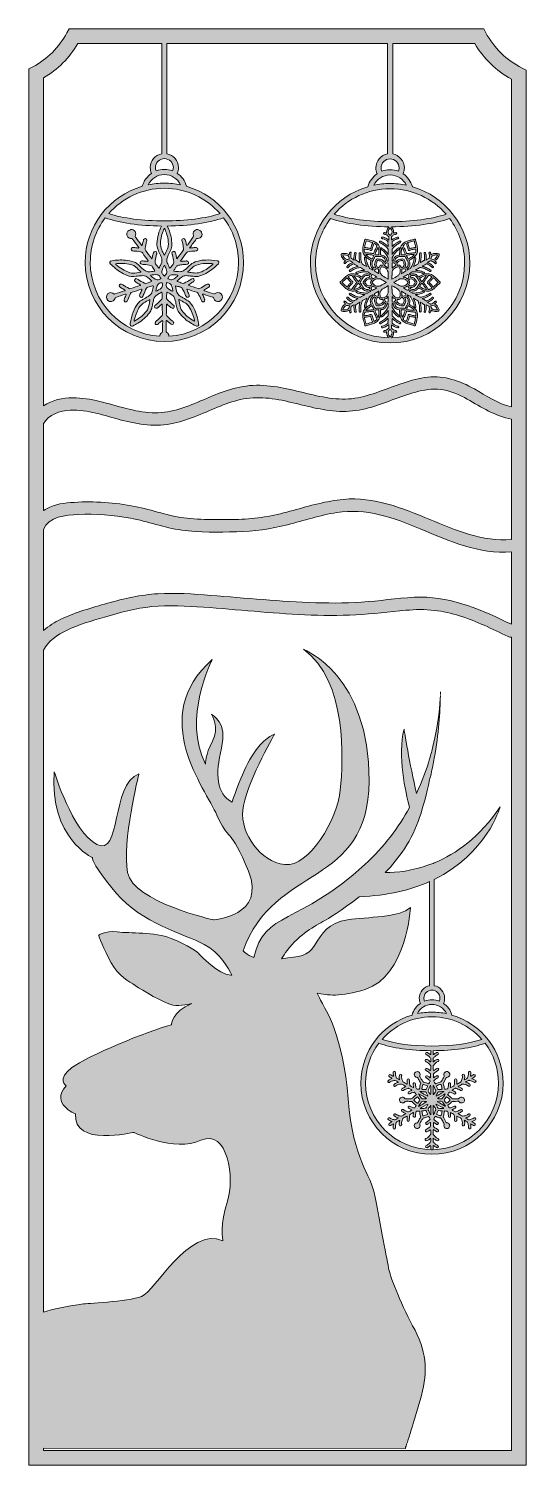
# Model space of a CAD drawing. Header units: centimetres. Extents: x 3.8 to 10.1, y -19.1 to -0.9.
import ezdxf

# ---------------------------------------------------------------- set-up
doc = ezdxf.new("R2010")
doc.units = ezdxf.units.CM
doc.header["$MEASUREMENT"] = 0
doc.layers.add('Layer 1', color=7, linetype='Continuous')

# ---------------------------------------------------------------- blocks, each defined once
blk = doc.blocks.new('block 2')
at = {"layer": 'Layer 1', "true_color": 0x71291b}
h = blk.add_hatch(color=26, dxfattribs=at)
h.dxf.hatch_style = 2
edge = h.paths.add_edge_path()
edge.add_spline(control_points=[(10.08, -1.414), (9.886, -1.317), (9.723, -1.158), (9.62, -0.967), (9.62, -0.967), (9.594, -0.916), (9.594, -0.916), (9.594, -0.916), (8.443, -0.916), (8.443, -0.916), (8.443, -0.916), (8.377, -0.916), (8.377, -0.916), (8.377, -0.916), (5.586, -0.916), (5.586, -0.916), (5.586, -0.916), (5.521, -0.916), (5.521, -0.916), (5.521, -0.916), (4.347, -0.916), (4.347, -0.916), (4.347, -0.916), (4.32, -0.967), (4.32, -0.967), (4.222, -1.151), (4.072, -1.301), (3.887, -1.4), (3.887, -1.4), (3.837, -1.426), (3.837, -1.426), (3.837, -1.426), (3.837, -19.099), (3.837, -19.099), (3.837, -19.099), (10.133, -19.099), (10.133, -19.099), (10.133, -19.099), (10.133, -1.44), (10.133, -1.44), (10.133, -1.44), (10.08, -1.414), (10.08, -1.414)], knot_values=[0, 0, 0, 0, 1, 1, 1, 2, 2, 2, 3, 3, 3, 4, 4, 4, 5, 5, 5, 6, 6, 6, 7, 7, 7, 8, 8, 8, 9, 9, 9, 10, 10, 10, 11, 11, 11, 12, 12, 12, 13, 13, 13, 14, 14, 14, 14], degree=3, periodic=1)
edge = h.paths.add_edge_path()
edge.add_spline(control_points=[(9.944, -7.381), (9.582, -7.412), (9.24, -7.265), (8.913, -7.128), (8.565, -6.983), (8.205, -6.838), (7.82, -6.873), (7.602, -6.893), (7.392, -6.955), (7.182, -7.013), (6.968, -7.073), (6.756, -7.116), (6.533, -7.125), (6.42, -7.129), (6.306, -7.128), (6.192, -7.128), (6.074, -7.127), (5.957, -7.126), (5.84, -7.113), (5.615, -7.09), (5.401, -7.006), (5.179, -6.962), (4.927, -6.913), (4.668, -6.894), (4.411, -6.911), (4.292, -6.918), (4.17, -6.933), (4.064, -6.991), (4.051, -6.998), (4.038, -7.006), (4.026, -7.014), (4.026, -7.014), (4.026, -5.915), (4.026, -5.915), (4.083, -5.8), (4.234, -5.751), (4.362, -5.745), (4.581, -5.735), (4.797, -5.814), (5.006, -5.869), (5.226, -5.926), (5.447, -5.959), (5.672, -5.91), (5.878, -5.866), (6.067, -5.769), (6.263, -5.692), (6.358, -5.655), (6.455, -5.622), (6.556, -5.602), (6.662, -5.582), (6.771, -5.583), (6.878, -5.594), (7.097, -5.618), (7.307, -5.69), (7.523, -5.729), (7.631, -5.749), (7.742, -5.763), (7.852, -5.76), (7.962, -5.757), (8.072, -5.736), (8.177, -5.705), (8.378, -5.647), (8.568, -5.554), (8.773, -5.505), (8.875, -5.481), (8.983, -5.469), (9.087, -5.488), (9.194, -5.508), (9.291, -5.553), (9.386, -5.605), (9.567, -5.705), (9.739, -5.82), (9.944, -5.859), (9.944, -5.859), (9.944, -7.381), (9.944, -7.381)], knot_values=[0, 0, 0, 0, 1, 1, 1, 2, 2, 2, 3, 3, 3, 4, 4, 4, 5, 5, 5, 6, 6, 6, 7, 7, 7, 8, 8, 8, 9, 9, 9, 10, 10, 10, 11, 11, 11, 12, 12, 12, 13, 13, 13, 14, 14, 14, 15, 15, 15, 16, 16, 16, 17, 17, 17, 18, 18, 18, 19, 19, 19, 20, 20, 20, 21, 21, 21, 22, 22, 22, 23, 23, 23, 24, 24, 24, 25, 25, 25, 25], degree=3, periodic=1)
edge = h.paths.add_edge_path()
edge.add_spline(control_points=[(4.026, -7.256), (4.083, -7.087), (4.312, -7.072), (4.463, -7.065), (4.684, -7.055), (4.906, -7.07), (5.123, -7.111), (5.342, -7.153), (5.552, -7.232), (5.773, -7.263), (6.001, -7.294), (6.236, -7.289), (6.465, -7.284), (6.685, -7.279), (6.9, -7.25), (7.113, -7.195), (7.32, -7.141), (7.524, -7.073), (7.736, -7.04), (7.917, -7.012), (8.099, -7.024), (8.276, -7.067), (8.454, -7.11), (8.624, -7.177), (8.792, -7.247), (9.158, -7.399), (9.538, -7.573), (9.944, -7.538), (9.944, -7.538), (9.944, -8.454), (9.944, -8.454), (9.582, -8.279), (9.207, -8.111), (8.797, -8.111), (8.574, -8.111), (8.354, -8.151), (8.132, -8.168), (7.912, -8.186), (7.69, -8.188), (7.469, -8.182), (7.025, -8.169), (6.583, -8.121), (6.14, -8.088), (5.917, -8.071), (5.694, -8.054), (5.471, -8.068), (5.254, -8.081), (5.042, -8.128), (4.834, -8.188), (4.636, -8.245), (4.432, -8.302), (4.245, -8.39), (4.165, -8.428), (4.09, -8.475), (4.026, -8.533), (4.026, -8.533), (4.026, -7.256), (4.026, -7.256)], knot_values=[0, 0, 0, 0, 1, 1, 1, 2, 2, 2, 3, 3, 3, 4, 4, 4, 5, 5, 5, 6, 6, 6, 7, 7, 7, 8, 8, 8, 9, 9, 9, 10, 10, 10, 11, 11, 11, 12, 12, 12, 13, 13, 13, 14, 14, 14, 15, 15, 15, 16, 16, 16, 17, 17, 17, 18, 18, 18, 19, 19, 19, 19], degree=3, periodic=1)
edge = h.paths.add_edge_path()
edge.add_spline(control_points=[(8.41, -2.564), (8.473, -2.564), (8.524, -2.615), (8.524, -2.678), (8.524, -2.693), (8.521, -2.707), (8.515, -2.721), (8.482, -2.708), (8.447, -2.701), (8.41, -2.701), (8.373, -2.701), (8.338, -2.708), (8.305, -2.721), (8.299, -2.707), (8.296, -2.693), (8.296, -2.678), (8.296, -2.615), (8.347, -2.564), (8.41, -2.564)], knot_values=[0, 0, 0, 0, 1, 1, 1, 2, 2, 2, 3, 3, 3, 4, 4, 4, 5, 5, 5, 6, 6, 6, 6], degree=3, periodic=1)
edge = h.paths.add_edge_path()
edge.add_spline(control_points=[(8.367, -3.476), (8.365, -3.484), (8.364, -3.491), (8.365, -3.5), (8.366, -3.501), (8.366, -3.502), (8.365, -3.503), (8.363, -3.503), (8.361, -3.502), (8.359, -3.501), (8.352, -3.499), (8.345, -3.497), (8.339, -3.496), (8.334, -3.496), (8.331, -3.497), (8.328, -3.501), (8.326, -3.504), (8.326, -3.508), (8.328, -3.511), (8.33, -3.514), (8.333, -3.515), (8.336, -3.516), (8.34, -3.517), (8.343, -3.518), (8.347, -3.519), (8.354, -3.521), (8.361, -3.523), (8.367, -3.527), (8.375, -3.533), (8.383, -3.539), (8.39, -3.546), (8.392, -3.548), (8.393, -3.55), (8.393, -3.553), (8.393, -3.564), (8.393, -3.576), (8.393, -3.588), (8.393, -3.588), (8.393, -3.59), (8.393, -3.59), (8.393, -3.591), (8.392, -3.591), (8.391, -3.591), (8.39, -3.59), (8.389, -3.589), (8.388, -3.588), (8.375, -3.578), (8.36, -3.57), (8.344, -3.563), (8.342, -3.562), (8.34, -3.56), (8.338, -3.56), (8.33, -3.557), (8.323, -3.556), (8.316, -3.554), (8.314, -3.553), (8.311, -3.553), (8.309, -3.553), (8.305, -3.553), (8.302, -3.556), (8.3, -3.56), (8.299, -3.563), (8.3, -3.567), (8.303, -3.57), (8.304, -3.571), (8.306, -3.572), (8.308, -3.573), (8.311, -3.573), (8.314, -3.574), (8.317, -3.575), (8.341, -3.582), (8.363, -3.594), (8.382, -3.61), (8.383, -3.61), (8.384, -3.611), (8.384, -3.611), (8.385, -3.612), (8.385, -3.613), (8.385, -3.613), (8.382, -3.618), (8.383, -3.624), (8.383, -3.629), (8.384, -3.642), (8.384, -3.656), (8.384, -3.67), (8.384, -3.671), (8.385, -3.672), (8.383, -3.673), (8.382, -3.671), (8.38, -3.67), (8.379, -3.669), (8.37, -3.659), (8.361, -3.65), (8.35, -3.643), (8.331, -3.629), (8.311, -3.617), (8.291, -3.606), (8.29, -3.605), (8.288, -3.605), (8.287, -3.604), (8.282, -3.602), (8.277, -3.604), (8.275, -3.609), (8.272, -3.613), (8.274, -3.619), (8.278, -3.622), (8.279, -3.623), (8.281, -3.624), (8.282, -3.624), (8.296, -3.632), (8.31, -3.64), (8.323, -3.648), (8.346, -3.663), (8.365, -3.681), (8.381, -3.702), (8.383, -3.705), (8.385, -3.707), (8.384, -3.71), (8.384, -3.712), (8.384, -3.714), (8.384, -3.716), (8.384, -3.716), (8.384, -3.769), (8.384, -3.769), (8.384, -3.77), (8.385, -3.771), (8.383, -3.772), (8.382, -3.771), (8.381, -3.769), (8.38, -3.768), (8.372, -3.756), (8.364, -3.745), (8.354, -3.734), (8.345, -3.724), (8.335, -3.714), (8.324, -3.706), (8.319, -3.701), (8.313, -3.697), (8.307, -3.693), (8.304, -3.691), (8.302, -3.69), (8.298, -3.69), (8.294, -3.691), (8.291, -3.694), (8.29, -3.698), (8.289, -3.702), (8.291, -3.705), (8.293, -3.708), (8.295, -3.709), (8.297, -3.711), (8.299, -3.712), (8.319, -3.725), (8.335, -3.741), (8.349, -3.759), (8.356, -3.768), (8.362, -3.777), (8.368, -3.786), (8.373, -3.795), (8.378, -3.803), (8.383, -3.812), (8.384, -3.814), (8.385, -3.817), (8.385, -3.82), (8.385, -3.82), (8.385, -3.859), (8.385, -3.859), (8.385, -3.86), (8.384, -3.86), (8.383, -3.86), (8.38, -3.86), (8.377, -3.859), (8.374, -3.859), (8.372, -3.858), (8.371, -3.857), (8.371, -3.856), (8.371, -3.855), (8.37, -3.854), (8.37, -3.853), (8.369, -3.84), (8.364, -3.828), (8.358, -3.817), (8.352, -3.809), (8.346, -3.802), (8.337, -3.796), (8.327, -3.79), (8.316, -3.786), (8.304, -3.783), (8.299, -3.782), (8.294, -3.782), (8.29, -3.78), (8.289, -3.778), (8.29, -3.775), (8.29, -3.773), (8.289, -3.76), (8.29, -3.747), (8.289, -3.733), (8.287, -3.718), (8.284, -3.702), (8.28, -3.687), (8.275, -3.675), (8.27, -3.663), (8.262, -3.652), (8.252, -3.639), (8.24, -3.628), (8.225, -3.62), (8.207, -3.609), (8.189, -3.603), (8.169, -3.597), (8.148, -3.591), (8.125, -3.586), (8.104, -3.579), (8.097, -3.576), (8.089, -3.58), (8.088, -3.588), (8.087, -3.589), (8.087, -3.59), (8.087, -3.591), (8.085, -3.6), (8.083, -3.609), (8.081, -3.618), (8.077, -3.634), (8.073, -3.649), (8.069, -3.665), (8.064, -3.685), (8.062, -3.704), (8.063, -3.724), (8.064, -3.744), (8.07, -3.762), (8.082, -3.779), (8.095, -3.797), (8.111, -3.812), (8.129, -3.825), (8.14, -3.833), (8.152, -3.839), (8.163, -3.846), (8.165, -3.847), (8.167, -3.848), (8.168, -3.849), (8.169, -3.849), (8.169, -3.85), (8.169, -3.851), (8.169, -3.853), (8.168, -3.854), (8.168, -3.855), (8.164, -3.865), (8.161, -3.876), (8.16, -3.887), (8.158, -3.899), (8.16, -3.91), (8.165, -3.922), (8.171, -3.935), (8.18, -3.946), (8.191, -3.955), (8.192, -3.956), (8.194, -3.957), (8.195, -3.958), (8.196, -3.959), (8.196, -3.96), (8.196, -3.96), (8.195, -3.962), (8.194, -3.964), (8.193, -3.966), (8.193, -3.968), (8.192, -3.97), (8.191, -3.971), (8.191, -3.971), (8.19, -3.971), (8.19, -3.971), (8.178, -3.964), (8.166, -3.957), (8.154, -3.95), (8.153, -3.95), (8.152, -3.949), (8.151, -3.948), (8.142, -3.932), (8.133, -3.916), (8.126, -3.9), (8.12, -3.886), (8.115, -3.872), (8.111, -3.858), (8.108, -3.848), (8.107, -3.837), (8.106, -3.826), (8.106, -3.823), (8.106, -3.82), (8.105, -3.817), (8.104, -3.813), (8.101, -3.809), (8.098, -3.809), (8.093, -3.808), (8.089, -3.809), (8.086, -3.813), (8.085, -3.815), (8.085, -3.818), (8.085, -3.82), (8.086, -3.832), (8.087, -3.843), (8.09, -3.855), (8.094, -3.874), (8.1, -3.892), (8.108, -3.909), (8.11, -3.914), (8.113, -3.92), (8.115, -3.925), (8.116, -3.926), (8.116, -3.927), (8.115, -3.928), (8.115, -3.927), (8.114, -3.927), (8.114, -3.927), (8.096, -3.917), (8.079, -3.906), (8.061, -3.896), (8.059, -3.895), (8.057, -3.893), (8.056, -3.891), (8.046, -3.867), (8.04, -3.842), (8.039, -3.816), (8.038, -3.799), (8.037, -3.781), (8.038, -3.764), (8.038, -3.762), (8.039, -3.761), (8.038, -3.759), (8.037, -3.754), (8.033, -3.751), (8.029, -3.751), (8.024, -3.751), (8.02, -3.754), (8.019, -3.758), (8.018, -3.76), (8.018, -3.761), (8.018, -3.763), (8.018, -3.781), (8.017, -3.8), (8.019, -3.819), (8.019, -3.826), (8.02, -3.833), (8.021, -3.84), (8.023, -3.851), (8.025, -3.862), (8.028, -3.872), (8.029, -3.874), (8.029, -3.875), (8.029, -3.876), (8.029, -3.877), (8.029, -3.877), (8.028, -3.877), (8.027, -3.877), (8.026, -3.876), (8.025, -3.876), (8.012, -3.868), (7.999, -3.86), (7.986, -3.852), (7.984, -3.851), (7.982, -3.849), (7.979, -3.849), (7.977, -3.849), (7.976, -3.847), (7.975, -3.845), (7.975, -3.844), (7.975, -3.842), (7.975, -3.841), (7.973, -3.828), (7.972, -3.816), (7.973, -3.803), (7.974, -3.79), (7.976, -3.776), (7.98, -3.763), (7.981, -3.762), (7.981, -3.76), (7.981, -3.758), (7.981, -3.754), (7.978, -3.75), (7.974, -3.749), (7.97, -3.747), (7.965, -3.749), (7.962, -3.753), (7.962, -3.754), (7.961, -3.756), (7.961, -3.757), (7.959, -3.762), (7.958, -3.767), (7.957, -3.773), (7.956, -3.776), (7.955, -3.779), (7.954, -3.783), (7.953, -3.79), (7.953, -3.797), (7.953, -3.805), (7.953, -3.816), (7.952, -3.828), (7.954, -3.84), (7.954, -3.841), (7.955, -3.843), (7.954, -3.845), (7.942, -3.838), (7.931, -3.831), (7.92, -3.824), (7.918, -3.823), (7.917, -3.822), (7.917, -3.82), (7.915, -3.813), (7.913, -3.804), (7.912, -3.796), (7.911, -3.789), (7.912, -3.782), (7.913, -3.775), (7.914, -3.77), (7.916, -3.764), (7.917, -3.759), (7.917, -3.758), (7.918, -3.756), (7.918, -3.755), (7.919, -3.75), (7.916, -3.745), (7.911, -3.744), (7.906, -3.742), (7.902, -3.744), (7.899, -3.749), (7.899, -3.751), (7.898, -3.752), (7.898, -3.754), (7.895, -3.76), (7.894, -3.767), (7.893, -3.774), (7.893, -3.775), (7.893, -3.776), (7.891, -3.777), (7.89, -3.776), (7.889, -3.775), (7.888, -3.775), (7.883, -3.77), (7.877, -3.768), (7.872, -3.766), (7.851, -3.759), (7.829, -3.758), (7.808, -3.762), (7.805, -3.762), (7.801, -3.764), (7.798, -3.764), (7.793, -3.765), (7.788, -3.772), (7.789, -3.778), (7.789, -3.78), (7.79, -3.781), (7.79, -3.783), (7.796, -3.803), (7.806, -3.821), (7.821, -3.836), (7.828, -3.843), (7.836, -3.849), (7.845, -3.853), (7.846, -3.853), (7.846, -3.853), (7.846, -3.853), (7.847, -3.854), (7.847, -3.854), (7.847, -3.855), (7.846, -3.856), (7.845, -3.857), (7.844, -3.858), (7.838, -3.862), (7.834, -3.867), (7.829, -3.871), (7.828, -3.873), (7.826, -3.875), (7.826, -3.877), (7.824, -3.883), (7.828, -3.89), (7.834, -3.89), (7.838, -3.89), (7.841, -3.889), (7.843, -3.887), (7.846, -3.884), (7.848, -3.881), (7.851, -3.878), (7.856, -3.873), (7.861, -3.868), (7.868, -3.865), (7.877, -3.86), (7.887, -3.857), (7.897, -3.854), (7.899, -3.854), (7.901, -3.854), (7.904, -3.855), (7.914, -3.861), (7.924, -3.866), (7.935, -3.872), (7.936, -3.873), (7.937, -3.873), (7.937, -3.875), (7.934, -3.876), (7.932, -3.876), (7.93, -3.878), (7.911, -3.887), (7.891, -3.897), (7.876, -3.913), (7.872, -3.916), (7.868, -3.92), (7.865, -3.924), (7.864, -3.925), (7.863, -3.926), (7.862, -3.927), (7.858, -3.934), (7.863, -3.942), (7.871, -3.942), (7.874, -3.942), (7.877, -3.941), (7.879, -3.938), (7.882, -3.935), (7.885, -3.932), (7.888, -3.929), (7.905, -3.913), (7.925, -3.901), (7.947, -3.893), (7.95, -3.891), (7.952, -3.891), (7.954, -3.894), (7.955, -3.896), (7.958, -3.897), (7.959, -3.898), (7.972, -3.905), (7.985, -3.912), (7.999, -3.92), (8, -3.921), (8.002, -3.921), (8.003, -3.923), (8.002, -3.923), (8.002, -3.923), (8.002, -3.924), (8.001, -3.924), (8, -3.924), (7.999, -3.924), (7.985, -3.927), (7.972, -3.931), (7.96, -3.937), (7.939, -3.946), (7.918, -3.958), (7.899, -3.97), (7.898, -3.971), (7.897, -3.971), (7.896, -3.972), (7.892, -3.975), (7.891, -3.981), (7.894, -3.985), (7.896, -3.989), (7.901, -3.991), (7.906, -3.989), (7.907, -3.988), (7.909, -3.988), (7.911, -3.987), (7.926, -3.977), (7.943, -3.967), (7.959, -3.959), (7.966, -3.956), (7.972, -3.954), (7.978, -3.951), (7.995, -3.945), (8.012, -3.942), (8.028, -3.939), (8.031, -3.939), (8.033, -3.939), (8.035, -3.94), (8.053, -3.951), (8.071, -3.961), (8.088, -3.971), (8.089, -3.971), (8.09, -3.972), (8.09, -3.973), (8.085, -3.974), (8.08, -3.974), (8.075, -3.975), (8.065, -3.975), (8.055, -3.977), (8.045, -3.978), (8.024, -3.982), (8.003, -3.989), (7.983, -3.999), (7.982, -4), (7.98, -4.001), (7.978, -4.002), (7.975, -4.004), (7.974, -4.009), (7.975, -4.012), (7.977, -4.016), (7.98, -4.019), (7.984, -4.019), (7.987, -4.019), (7.99, -4.018), (7.992, -4.017), (8.004, -4.011), (8.016, -4.006), (8.029, -4.003), (8.043, -3.999), (8.056, -3.996), (8.07, -3.995), (8.082, -3.994), (8.095, -3.993), (8.107, -3.993), (8.112, -3.993), (8.118, -3.993), (8.123, -3.993), (8.126, -3.993), (8.128, -3.993), (8.13, -3.995), (8.141, -4.001), (8.152, -4.008), (8.163, -4.014), (8.164, -4.015), (8.165, -4.015), (8.166, -4.016), (8.164, -4.019), (8.161, -4.021), (8.159, -4.024), (8.157, -4.026), (8.157, -4.027), (8.155, -4.025), (8.146, -4.022), (8.138, -4.02), (8.129, -4.018), (8.111, -4.016), (8.094, -4.019), (8.079, -4.029), (8.069, -4.036), (8.061, -4.044), (8.053, -4.053), (8.052, -4.055), (8.051, -4.057), (8.049, -4.058), (8.048, -4.057), (8.047, -4.057), (8.045, -4.056), (8.04, -4.053), (8.034, -4.049), (8.028, -4.046), (8.017, -4.04), (8.006, -4.033), (7.993, -4.029), (7.977, -4.023), (7.961, -4.019), (7.944, -4.017), (7.928, -4.016), (7.914, -4.018), (7.899, -4.024), (7.881, -4.03), (7.866, -4.04), (7.851, -4.053), (7.836, -4.065), (7.823, -4.078), (7.81, -4.092), (7.801, -4.1), (7.792, -4.11), (7.782, -4.117), (7.779, -4.12), (7.777, -4.123), (7.777, -4.128), (7.777, -4.132), (7.779, -4.135), (7.782, -4.138), (7.789, -4.143), (7.795, -4.149), (7.801, -4.155), (7.812, -4.165), (7.822, -4.176), (7.833, -4.186), (7.845, -4.198), (7.858, -4.208), (7.872, -4.217), (7.88, -4.223), (7.889, -4.227), (7.898, -4.231), (7.908, -4.234), (7.918, -4.237), (7.928, -4.238), (7.937, -4.238), (7.946, -4.238), (7.955, -4.236), (7.971, -4.233), (7.986, -4.229), (8.001, -4.223), (8.015, -4.217), (8.028, -4.209), (8.04, -4.202), (8.043, -4.2), (8.045, -4.199), (8.048, -4.197), (8.049, -4.197), (8.05, -4.197), (8.051, -4.198), (8.051, -4.199), (8.053, -4.2), (8.054, -4.202), (8.057, -4.206), (8.061, -4.21), (8.065, -4.214), (8.071, -4.22), (8.079, -4.226), (8.086, -4.23), (8.101, -4.238), (8.117, -4.238), (8.133, -4.236), (8.14, -4.235), (8.147, -4.232), (8.154, -4.23), (8.157, -4.228), (8.157, -4.228), (8.159, -4.231), (8.161, -4.233), (8.163, -4.235), (8.164, -4.237), (8.166, -4.239), (8.166, -4.239), (8.164, -4.24), (8.164, -4.241), (8.163, -4.241), (8.163, -4.241), (8.152, -4.247), (8.141, -4.254), (8.13, -4.26), (8.128, -4.261), (8.126, -4.262), (8.123, -4.262), (8.121, -4.261), (8.119, -4.262), (8.117, -4.262), (8.104, -4.262), (8.092, -4.261), (8.08, -4.261), (8.075, -4.26), (8.07, -4.26), (8.066, -4.259), (8.054, -4.258), (8.043, -4.256), (8.032, -4.253), (8.019, -4.25), (8.006, -4.244), (7.994, -4.239), (7.992, -4.238), (7.99, -4.237), (7.989, -4.236), (7.984, -4.234), (7.978, -4.236), (7.976, -4.241), (7.974, -4.246), (7.975, -4.251), (7.98, -4.254), (7.981, -4.255), (7.983, -4.256), (7.984, -4.256), (8.004, -4.266), (8.026, -4.273), (8.048, -4.277), (8.053, -4.278), (8.058, -4.279), (8.062, -4.279), (8.069, -4.28), (8.076, -4.28), (8.083, -4.281), (8.084, -4.281), (8.085, -4.281), (8.086, -4.281), (8.087, -4.282), (8.089, -4.281), (8.09, -4.283), (8.088, -4.284), (8.087, -4.285), (8.085, -4.286), (8.076, -4.291), (8.067, -4.296), (8.057, -4.301), (8.051, -4.306), (8.044, -4.309), (8.037, -4.313), (8.034, -4.315), (8.032, -4.316), (8.028, -4.315), (8.021, -4.314), (8.013, -4.313), (8.006, -4.311), (7.989, -4.308), (7.973, -4.302), (7.958, -4.295), (7.942, -4.287), (7.926, -4.278), (7.911, -4.268), (7.91, -4.268), (7.908, -4.267), (7.907, -4.266), (7.902, -4.263), (7.896, -4.265), (7.894, -4.27), (7.891, -4.274), (7.892, -4.28), (7.896, -4.283), (7.897, -4.284), (7.899, -4.284), (7.9, -4.285), (7.914, -4.294), (7.929, -4.303), (7.944, -4.311), (7.961, -4.319), (7.979, -4.326), (7.998, -4.33), (8, -4.33), (8.001, -4.331), (8.003, -4.331), (8.003, -4.334), (8.001, -4.334), (8, -4.335), (7.986, -4.342), (7.972, -4.35), (7.959, -4.357), (7.957, -4.358), (7.955, -4.359), (7.953, -4.362), (7.952, -4.363), (7.951, -4.363), (7.949, -4.363), (7.948, -4.363), (7.946, -4.362), (7.944, -4.361), (7.93, -4.355), (7.916, -4.347), (7.903, -4.338), (7.895, -4.333), (7.888, -4.327), (7.882, -4.319), (7.88, -4.318), (7.879, -4.317), (7.878, -4.316), (7.874, -4.312), (7.868, -4.312), (7.864, -4.315), (7.86, -4.319), (7.86, -4.325), (7.863, -4.329), (7.87, -4.338), (7.878, -4.346), (7.887, -4.352), (7.901, -4.363), (7.917, -4.372), (7.934, -4.379), (7.935, -4.379), (7.936, -4.379), (7.937, -4.381), (7.926, -4.388), (7.914, -4.394), (7.903, -4.4), (7.901, -4.401), (7.899, -4.402), (7.897, -4.401), (7.894, -4.4), (7.892, -4.399), (7.889, -4.398), (7.876, -4.394), (7.863, -4.389), (7.853, -4.379), (7.85, -4.376), (7.848, -4.373), (7.845, -4.37), (7.844, -4.369), (7.843, -4.368), (7.842, -4.367), (7.839, -4.365), (7.836, -4.364), (7.833, -4.365), (7.826, -4.366), (7.822, -4.375), (7.827, -4.381), (7.829, -4.383), (7.83, -4.384), (7.832, -4.386), (7.836, -4.391), (7.84, -4.395), (7.845, -4.398), (7.848, -4.401), (7.848, -4.401), (7.844, -4.402), (7.839, -4.405), (7.834, -4.407), (7.83, -4.411), (7.81, -4.428), (7.797, -4.449), (7.79, -4.473), (7.789, -4.475), (7.789, -4.476), (7.789, -4.477), (7.788, -4.483), (7.792, -4.489), (7.798, -4.491), (7.799, -4.491), (7.801, -4.491), (7.803, -4.492), (7.82, -4.496), (7.838, -4.497), (7.856, -4.493), (7.868, -4.491), (7.88, -4.487), (7.89, -4.479), (7.89, -4.478), (7.891, -4.478), (7.892, -4.479), (7.893, -4.481), (7.893, -4.483), (7.894, -4.486), (7.895, -4.491), (7.896, -4.497), (7.899, -4.503), (7.899, -4.505), (7.9, -4.506), (7.9, -4.507), (7.903, -4.51), (7.906, -4.512), (7.91, -4.512), (7.914, -4.511), (7.916, -4.509), (7.918, -4.505), (7.919, -4.503), (7.919, -4.5), (7.918, -4.497), (7.917, -4.495), (7.916, -4.492), (7.915, -4.489), (7.913, -4.481), (7.911, -4.473), (7.912, -4.465), (7.912, -4.455), (7.914, -4.445), (7.917, -4.435), (7.917, -4.433), (7.918, -4.431), (7.921, -4.43), (7.931, -4.424), (7.941, -4.418), (7.951, -4.412), (7.952, -4.411), (7.953, -4.411), (7.954, -4.411), (7.954, -4.411), (7.954, -4.411), (7.954, -4.411), (7.954, -4.411), (7.954, -4.411), (7.954, -4.411), (7.955, -4.413), (7.954, -4.415), (7.954, -4.417), (7.952, -4.427), (7.953, -4.436), (7.953, -4.446), (7.953, -4.459), (7.953, -4.471), (7.957, -4.483), (7.958, -4.488), (7.96, -4.493), (7.961, -4.498), (7.961, -4.499), (7.962, -4.5), (7.962, -4.502), (7.965, -4.505), (7.969, -4.508), (7.973, -4.506), (7.978, -4.505), (7.981, -4.501), (7.981, -4.497), (7.981, -4.495), (7.981, -4.493), (7.98, -4.491), (7.979, -4.488), (7.978, -4.484), (7.977, -4.48), (7.972, -4.46), (7.972, -4.44), (7.974, -4.419), (7.974, -4.416), (7.975, -4.413), (7.975, -4.41), (7.976, -4.407), (7.976, -4.406), (7.979, -4.406), (7.982, -4.406), (7.984, -4.404), (7.986, -4.403), (7.999, -4.395), (8.012, -4.387), (8.026, -4.379), (8.027, -4.378), (8.028, -4.377), (8.03, -4.378), (8.029, -4.38), (8.028, -4.382), (8.028, -4.383), (8.027, -4.388), (8.025, -4.393), (8.024, -4.397), (8.02, -4.414), (8.019, -4.431), (8.018, -4.449), (8.017, -4.463), (8.018, -4.477), (8.018, -4.491), (8.018, -4.493), (8.018, -4.495), (8.019, -4.497), (8.02, -4.501), (8.024, -4.504), (8.029, -4.503), (8.034, -4.503), (8.037, -4.5), (8.038, -4.496), (8.038, -4.494), (8.038, -4.492), (8.038, -4.491), (8.038, -4.483), (8.038, -4.475), (8.038, -4.466), (8.038, -4.458), (8.038, -4.451), (8.039, -4.443), (8.039, -4.426), (8.041, -4.41), (8.046, -4.393), (8.049, -4.384), (8.052, -4.374), (8.056, -4.364), (8.057, -4.361), (8.059, -4.359), (8.062, -4.358), (8.067, -4.355), (8.072, -4.352), (8.076, -4.349), (8.088, -4.343), (8.1, -4.336), (8.112, -4.329), (8.113, -4.328), (8.114, -4.327), (8.116, -4.328), (8.116, -4.329), (8.115, -4.331), (8.114, -4.332), (8.108, -4.346), (8.102, -4.359), (8.097, -4.373), (8.091, -4.391), (8.088, -4.409), (8.086, -4.428), (8.085, -4.431), (8.085, -4.434), (8.085, -4.437), (8.085, -4.44), (8.086, -4.442), (8.089, -4.444), (8.095, -4.449), (8.104, -4.446), (8.105, -4.438), (8.106, -4.434), (8.106, -4.43), (8.106, -4.426), (8.107, -4.414), (8.109, -4.402), (8.113, -4.391), (8.118, -4.372), (8.126, -4.353), (8.135, -4.335), (8.14, -4.326), (8.145, -4.318), (8.151, -4.308), (8.152, -4.306), (8.153, -4.305), (8.156, -4.303), (8.166, -4.297), (8.177, -4.291), (8.187, -4.285), (8.188, -4.284), (8.189, -4.284), (8.19, -4.284), (8.191, -4.283), (8.192, -4.283), (8.192, -4.284), (8.193, -4.287), (8.194, -4.291), (8.196, -4.294), (8.196, -4.295), (8.196, -4.296), (8.195, -4.297), (8.194, -4.297), (8.193, -4.298), (8.191, -4.299), (8.182, -4.307), (8.174, -4.316), (8.168, -4.326), (8.163, -4.337), (8.159, -4.348), (8.159, -4.36), (8.159, -4.369), (8.161, -4.378), (8.163, -4.387), (8.165, -4.392), (8.167, -4.397), (8.168, -4.402), (8.17, -4.405), (8.17, -4.405), (8.167, -4.407), (8.163, -4.409), (8.161, -4.411), (8.157, -4.412), (8.148, -4.418), (8.139, -4.423), (8.13, -4.429), (8.113, -4.441), (8.098, -4.454), (8.086, -4.47), (8.069, -4.492), (8.062, -4.517), (8.063, -4.544), (8.063, -4.561), (8.066, -4.579), (8.07, -4.596), (8.076, -4.62), (8.084, -4.643), (8.088, -4.667), (8.088, -4.67), (8.09, -4.673), (8.093, -4.675), (8.097, -4.677), (8.101, -4.678), (8.106, -4.676), (8.114, -4.672), (8.123, -4.67), (8.132, -4.668), (8.15, -4.663), (8.169, -4.658), (8.187, -4.652), (8.204, -4.646), (8.22, -4.639), (8.234, -4.63), (8.25, -4.619), (8.263, -4.605), (8.271, -4.588), (8.281, -4.569), (8.286, -4.548), (8.288, -4.527), (8.29, -4.514), (8.29, -4.502), (8.29, -4.49), (8.29, -4.49), (8.29, -4.477), (8.29, -4.477), (8.29, -4.475), (8.29, -4.474), (8.292, -4.474), (8.295, -4.473), (8.298, -4.473), (8.301, -4.472), (8.312, -4.47), (8.322, -4.467), (8.331, -4.462), (8.342, -4.457), (8.351, -4.449), (8.357, -4.438), (8.363, -4.428), (8.367, -4.418), (8.37, -4.407), (8.37, -4.403), (8.37, -4.4), (8.372, -4.397), (8.375, -4.396), (8.379, -4.396), (8.382, -4.395), (8.384, -4.395), (8.385, -4.395), (8.385, -4.397), (8.385, -4.397), (8.385, -4.437), (8.385, -4.437), (8.385, -4.439), (8.385, -4.44), (8.384, -4.441), (8.38, -4.448), (8.376, -4.456), (8.371, -4.463), (8.363, -4.477), (8.354, -4.49), (8.343, -4.502), (8.336, -4.511), (8.327, -4.521), (8.318, -4.529), (8.311, -4.534), (8.305, -4.539), (8.298, -4.544), (8.296, -4.545), (8.294, -4.546), (8.293, -4.547), (8.29, -4.55), (8.289, -4.554), (8.291, -4.558), (8.293, -4.564), (8.299, -4.566), (8.305, -4.563), (8.308, -4.562), (8.31, -4.559), (8.313, -4.558), (8.336, -4.542), (8.355, -4.522), (8.371, -4.499), (8.375, -4.494), (8.378, -4.489), (8.382, -4.484), (8.382, -4.484), (8.383, -4.482), (8.384, -4.483), (8.384, -4.483), (8.384, -4.543), (8.384, -4.543), (8.384, -4.547), (8.383, -4.55), (8.381, -4.553), (8.366, -4.572), (8.35, -4.589), (8.33, -4.602), (8.314, -4.612), (8.299, -4.622), (8.283, -4.63), (8.281, -4.631), (8.279, -4.632), (8.278, -4.633), (8.274, -4.636), (8.272, -4.641), (8.275, -4.645), (8.277, -4.65), (8.282, -4.652), (8.286, -4.651), (8.288, -4.65), (8.29, -4.649), (8.291, -4.648), (8.307, -4.64), (8.323, -4.631), (8.337, -4.621), (8.348, -4.614), (8.358, -4.607), (8.368, -4.598), (8.372, -4.593), (8.377, -4.588), (8.381, -4.584), (8.382, -4.583), (8.382, -4.582), (8.384, -4.583), (8.385, -4.585), (8.384, -4.587), (8.384, -4.589), (8.384, -4.603), (8.384, -4.618), (8.383, -4.632), (8.383, -4.635), (8.383, -4.637), (8.384, -4.64), (8.386, -4.642), (8.385, -4.643), (8.383, -4.645), (8.382, -4.646), (8.381, -4.646), (8.38, -4.647), (8.369, -4.656), (8.356, -4.664), (8.342, -4.67), (8.332, -4.675), (8.321, -4.68), (8.31, -4.682), (8.309, -4.682), (8.308, -4.682), (8.307, -4.682), (8.302, -4.684), (8.299, -4.689), (8.3, -4.694), (8.301, -4.699), (8.306, -4.703), (8.311, -4.702), (8.313, -4.702), (8.315, -4.701), (8.317, -4.701), (8.325, -4.698), (8.334, -4.697), (8.342, -4.693), (8.358, -4.686), (8.373, -4.677), (8.387, -4.667), (8.389, -4.666), (8.39, -4.665), (8.391, -4.665), (8.392, -4.664), (8.393, -4.665), (8.393, -4.665), (8.393, -4.666), (8.393, -4.667), (8.393, -4.668), (8.393, -4.679), (8.393, -4.69), (8.393, -4.701), (8.393, -4.705), (8.392, -4.707), (8.389, -4.71), (8.382, -4.716), (8.375, -4.722), (8.368, -4.727), (8.366, -4.729), (8.364, -4.73), (8.361, -4.731), (8.354, -4.734), (8.347, -4.737), (8.339, -4.738), (8.337, -4.738), (8.335, -4.739), (8.333, -4.739), (8.329, -4.741), (8.326, -4.746), (8.327, -4.75), (8.328, -4.755), (8.332, -4.759), (8.337, -4.759), (8.338, -4.759), (8.34, -4.759), (8.342, -4.758), (8.348, -4.757), (8.354, -4.755), (8.361, -4.753), (8.362, -4.752), (8.364, -4.751), (8.365, -4.752), (8.366, -4.753), (8.366, -4.755), (8.365, -4.756), (8.364, -4.762), (8.365, -4.768), (8.366, -4.774), (8.367, -4.779), (8.369, -4.785), (8.371, -4.791), (8.375, -4.805), (8.382, -4.817), (8.391, -4.828), (7.88, -4.818), (7.467, -4.399), (7.467, -3.885), (7.467, -3.673), (7.538, -3.476), (7.657, -3.319), (7.843, -3.384), (8.109, -3.422), (8.394, -3.423), (8.381, -3.439), (8.372, -3.456), (8.367, -3.476)], knot_values=[0, 0, 0, 0, 1, 1, 1, 2, 2, 2, 3, 3, 3, 4, 4, 4, 5, 5, 5, 6, 6, 6, 7, 7, 7, 8, 8, 8, 9, 9, 9, 10, 10, 10, 11, 11, 11, 12, 12, 12, 13, 13, 13, 14, 14, 14, 15, 15, 15, 16, 16, 16, 17, 17, 17, 18, 18, 18, 19, 19, 19, 20, 20, 20, 21, 21, 21, 22, 22, 22, 23, 23, 23, 24, 24, 24, 25, 25, 25, 26, 26, 26, 27, 27, 27, 28, 28, 28, 29, 29, 29, 30, 30, 30, 31, 31, 31, 32, 32, 32, 33, 33, 33, 34, 34, 34, 35, 35, 35, 36, 36, 36, 37, 37, 37, 38, 38, 38, 39, 39, 39, 40, 40, 40, 41, 41, 41, 42, 42, 42, 43, 43, 43, 44, 44, 44, 45, 45, 45, 46, 46, 46, 47, 47, 47, 48, 48, 48, 49, 49, 49, 50, 50, 50, 51, 51, 51, 52, 52, 52, 53, 53, 53, 54, 54, 54, 55, 55, 55, 56, 56, 56, 57, 57, 57, 58, 58, 58, 59, 59, 59, 60, 60, 60, 61, 61, 61, 62, 62, 62, 63, 63, 63, 64, 64, 64, 65, 65, 65, 66, 66, 66, 67, 67, 67, 68, 68, 68, 69, 69, 69, 70, 70, 70, 71, 71, 71, 72, 72, 72, 73, 73, 73, 74, 74, 74, 75, 75, 75, 76, 76, 76, 77, 77, 77, 78, 78, 78, 79, 79, 79, 80, 80, 80, 81, 81, 81, 82, 82, 82, 83, 83, 83, 84, 84, 84, 85, 85, 85, 86, 86, 86, 87, 87, 87, 88, 88, 88, 89, 89, 89, 90, 90, 90, 91, 91, 91, 92, 92, 92, 93, 93, 93, 94, 94, 94, 95, 95, 95, 96, 96, 96, 97, 97, 97, 98, 98, 98, 99, 99, 99, 100, 100, 100, 101, 101, 101, 102, 102, 102, 103, 103, 103, 104, 104, 104, 105, 105, 105, 106, 106, 106, 107, 107, 107, 108, 108, 108, 109, 109, 109, 110, 110, 110, 111, 111, 111, 112, 112, 112, 113, 113, 113, 114, 114, 114, 115, 115, 115, 116, 116, 116, 117, 117, 117, 118, 118, 118, 119, 119, 119, 120, 120, 120, 121, 121, 121, 122, 122, 122, 123, 123, 123, 124, 124, 124, 125, 125, 125, 126, 126, 126, 127, 127, 127, 128, 128, 128, 129, 129, 129, 130, 130, 130, 131, 131, 131, 132, 132, 132, 133, 133, 133, 134, 134, 134, 135, 135, 135, 136, 136, 136, 137, 137, 137, 138, 138, 138, 139, 139, 139, 140, 140, 140, 141, 141, 141, 142, 142, 142, 143, 143, 143, 144, 144, 144, 145, 145, 145, 146, 146, 146, 147, 147, 147, 148, 148, 148, 149, 149, 149, 150, 150, 150, 151, 151, 151, 152, 152, 152, 153, 153, 153, 154, 154, 154, 155, 155, 155, 156, 156, 156, 157, 157, 157, 158, 158, 158, 159, 159, 159, 160, 160, 160, 161, 161, 161, 162, 162, 162, 163, 163, 163, 164, 164, 164, 165, 165, 165, 166, 166, 166, 167, 167, 167, 168, 168, 168, 169, 169, 169, 170, 170, 170, 171, 171, 171, 172, 172, 172, 173, 173, 173, 174, 174, 174, 175, 175, 175, 176, 176, 176, 177, 177, 177, 178, 178, 178, 179, 179, 179, 180, 180, 180, 181, 181, 181, 182, 182, 182, 183, 183, 183, 184, 184, 184, 185, 185, 185, 186, 186, 186, 187, 187, 187, 188, 188, 188, 189, 189, 189, 190, 190, 190, 191, 191, 191, 192, 192, 192, 193, 193, 193, 194, 194, 194, 195, 195, 195, 196, 196, 196, 197, 197, 197, 198, 198, 198, 199, 199, 199, 200, 200, 200, 201, 201, 201, 202, 202, 202, 203, 203, 203, 204, 204, 204, 205, 205, 205, 206, 206, 206, 207, 207, 207, 208, 208, 208, 209, 209, 209, 210, 210, 210, 211, 211, 211, 212, 212, 212, 213, 213, 213, 214, 214, 214, 215, 215, 215, 216, 216, 216, 217, 217, 217, 218, 218, 218, 219, 219, 219, 220, 220, 220, 221, 221, 221, 222, 222, 222, 223, 223, 223, 224, 224, 224, 225, 225, 225, 226, 226, 226, 227, 227, 227, 228, 228, 228, 229, 229, 229, 230, 230, 230, 231, 231, 231, 232, 232, 232, 233, 233, 233, 234, 234, 234, 235, 235, 235, 236, 236, 236, 237, 237, 237, 238, 238, 238, 239, 239, 239, 240, 240, 240, 241, 241, 241, 242, 242, 242, 243, 243, 243, 244, 244, 244, 245, 245, 245, 246, 246, 246, 247, 247, 247, 248, 248, 248, 249, 249, 249, 250, 250, 250, 251, 251, 251, 252, 252, 252, 253, 253, 253, 254, 254, 254, 255, 255, 255, 256, 256, 256, 257, 257, 257, 258, 258, 258, 259, 259, 259, 260, 260, 260, 261, 261, 261, 262, 262, 262, 263, 263, 263, 264, 264, 264, 265, 265, 265, 266, 266, 266, 267, 267, 267, 268, 268, 268, 269, 269, 269, 270, 270, 270, 271, 271, 271, 272, 272, 272, 273, 273, 273, 274, 274, 274, 275, 275, 275, 276, 276, 276, 277, 277, 277, 278, 278, 278, 279, 279, 279, 280, 280, 280, 281, 281, 281, 282, 282, 282, 283, 283, 283, 284, 284, 284, 285, 285, 285, 286, 286, 286, 287, 287, 287, 288, 288, 288, 289, 289, 289, 290, 290, 290, 291, 291, 291, 292, 292, 292, 293, 293, 293, 294, 294, 294, 295, 295, 295, 296, 296, 296, 297, 297, 297, 298, 298, 298, 299, 299, 299, 300, 300, 300, 301, 301, 301, 302, 302, 302, 303, 303, 303, 304, 304, 304, 305, 305, 305, 306, 306, 306, 307, 307, 307, 308, 308, 308, 309, 309, 309, 310, 310, 310, 311, 311, 311, 312, 312, 312, 313, 313, 313, 314, 314, 314, 315, 315, 315, 316, 316, 316, 317, 317, 317, 318, 318, 318, 319, 319, 319, 320, 320, 320, 321, 321, 321, 322, 322, 322, 323, 323, 323, 324, 324, 324, 325, 325, 325, 326, 326, 326, 327, 327, 327, 328, 328, 328, 329, 329, 329, 330, 330, 330, 331, 331, 331, 332, 332, 332, 333, 333, 333, 334, 334, 334, 335, 335, 335, 336, 336, 336, 337, 337, 337, 338, 338, 338, 339, 339, 339, 340, 340, 340, 341, 341, 341, 342, 342, 342, 343, 343, 343, 344, 344, 344, 345, 345, 345, 346, 346, 346, 347, 347, 347, 348, 348, 348, 349, 349, 349, 350, 350, 350, 351, 351, 351, 352, 352, 352, 353, 353, 353, 354, 354, 354, 355, 355, 355, 356, 356, 356, 357, 357, 357, 358, 358, 358, 359, 359, 359, 360, 360, 360, 361, 361, 361, 362, 362, 362, 363, 363, 363, 364, 364, 364, 365, 365, 365, 366, 366, 366, 367, 367, 367, 368, 368, 368, 369, 369, 369, 370, 370, 370, 371, 371, 371, 372, 372, 372, 373, 373, 373, 374, 374, 374, 375, 375, 375, 376, 376, 376, 377, 377, 377, 378, 378, 378, 379, 379, 379, 380, 380, 380, 381, 381, 381, 382, 382, 382, 383, 383, 383, 384, 384, 384, 385, 385, 385, 386, 386, 386, 387, 387, 387, 388, 388, 388, 389, 389, 389, 390, 390, 390, 391, 391, 391, 392, 392, 392, 393, 393, 393, 394, 394, 394, 395, 395, 395, 396, 396, 396, 397, 397, 397, 398, 398, 398, 399, 399, 399, 400, 400, 400, 401, 401, 401, 402, 402, 402, 403, 403, 403, 404, 404, 404, 405, 405, 405, 406, 406, 406, 407, 407, 407, 408, 408, 408, 409, 409, 409, 410, 410, 410, 411, 411, 411, 412, 412, 412, 413, 413, 413, 414, 414, 414, 415, 415, 415, 416, 416, 416, 417, 417, 417, 418, 418, 418, 419, 419, 419, 420, 420, 420, 421, 421, 421, 422, 422, 422, 423, 423, 423, 424, 424, 424, 425, 425, 425, 426, 426, 426, 427, 427, 427, 428, 428, 428, 429, 429, 429, 430, 430, 430, 431, 431, 431, 432, 432, 432, 433, 433, 433, 434, 434, 434, 435, 435, 435, 436, 436, 436, 437, 437, 437, 438, 438, 438, 439, 439, 439, 440, 440, 440, 441, 441, 441, 442, 442, 442, 443, 443, 443, 444, 444, 444, 445, 445, 445, 446, 446, 446, 447, 447, 447, 448, 448, 448, 449, 449, 449, 450, 450, 450, 451, 451, 451, 451], degree=3, periodic=1)
edge = h.paths.add_edge_path()
edge.add_spline(control_points=[(8.408, -3.438), (8.408, -3.438), (8.409, -3.437), (8.409, -3.437), (8.409, -3.437), (8.41, -3.436), (8.411, -3.437), (8.411, -3.437), (8.412, -3.438), (8.412, -3.439), (8.423, -3.452), (8.431, -3.467), (8.434, -3.484), (8.434, -3.487), (8.435, -3.49), (8.435, -3.491), (8.434, -3.506), (8.428, -3.516), (8.419, -3.525), (8.416, -3.527), (8.413, -3.529), (8.41, -3.531), (8.407, -3.529), (8.404, -3.527), (8.401, -3.525), (8.393, -3.517), (8.387, -3.508), (8.386, -3.496), (8.385, -3.491), (8.386, -3.486), (8.387, -3.481), (8.39, -3.465), (8.398, -3.451), (8.408, -3.438)], knot_values=[0, 0, 0, 0, 1, 1, 1, 2, 2, 2, 3, 3, 3, 4, 4, 4, 5, 5, 5, 6, 6, 6, 7, 7, 7, 8, 8, 8, 9, 9, 9, 10, 10, 10, 11, 11, 11, 11], degree=3, periodic=1)
edge = h.paths.add_edge_path()
edge.add_spline(control_points=[(8.183, -4.547), (8.182, -4.546), (8.182, -4.545), (8.182, -4.544), (8.181, -4.538), (8.177, -4.535), (8.172, -4.533), (8.169, -4.532), (8.166, -4.532), (8.164, -4.533), (8.16, -4.534), (8.156, -4.536), (8.152, -4.537), (8.134, -4.542), (8.116, -4.547), (8.097, -4.548), (8.08, -4.549), (8.083, -4.552), (8.083, -4.535), (8.083, -4.525), (8.085, -4.516), (8.088, -4.507), (8.089, -4.504), (8.09, -4.503), (8.093, -4.503), (8.108, -4.502), (8.124, -4.501), (8.139, -4.499), (8.152, -4.498), (8.165, -4.497), (8.178, -4.495), (8.185, -4.495), (8.191, -4.493), (8.197, -4.491), (8.2, -4.491), (8.2, -4.491), (8.201, -4.494), (8.205, -4.508), (8.211, -4.521), (8.217, -4.534), (8.225, -4.552), (8.234, -4.57), (8.242, -4.588), (8.244, -4.592), (8.244, -4.594), (8.241, -4.597), (8.232, -4.607), (8.222, -4.615), (8.209, -4.621), (8.205, -4.614), (8.201, -4.608), (8.199, -4.601), (8.192, -4.583), (8.186, -4.565), (8.183, -4.547)], knot_values=[0, 0, 0, 0, 1, 1, 1, 2, 2, 2, 3, 3, 3, 4, 4, 4, 5, 5, 5, 6, 6, 6, 7, 7, 7, 8, 8, 8, 9, 9, 9, 10, 10, 10, 11, 11, 11, 12, 12, 12, 13, 13, 13, 14, 14, 14, 15, 15, 15, 16, 16, 16, 17, 17, 17, 18, 18, 18, 18], degree=3, periodic=1)
edge = h.paths.add_edge_path()
edge.add_spline(control_points=[(8.19, -4.629), (8.188, -4.63), (8.187, -4.631), (8.185, -4.631), (8.174, -4.635), (8.163, -4.638), (8.152, -4.641), (8.138, -4.645), (8.123, -4.649), (8.109, -4.653), (8.108, -4.653), (8.108, -4.654), (8.108, -4.654), (8.107, -4.654), (8.106, -4.653), (8.105, -4.652), (8.099, -4.627), (8.093, -4.603), (8.087, -4.578), (8.086, -4.576), (8.086, -4.574), (8.086, -4.571), (8.085, -4.57), (8.086, -4.569), (8.088, -4.569), (8.09, -4.569), (8.092, -4.568), (8.094, -4.568), (8.107, -4.568), (8.119, -4.565), (8.131, -4.563), (8.141, -4.561), (8.151, -4.559), (8.161, -4.555), (8.163, -4.555), (8.163, -4.555), (8.164, -4.557), (8.166, -4.568), (8.17, -4.579), (8.173, -4.59), (8.177, -4.603), (8.182, -4.614), (8.188, -4.626), (8.189, -4.627), (8.189, -4.628), (8.19, -4.629)], knot_values=[0, 0, 0, 0, 1, 1, 1, 2, 2, 2, 3, 3, 3, 4, 4, 4, 5, 5, 5, 6, 6, 6, 7, 7, 7, 8, 8, 8, 9, 9, 9, 10, 10, 10, 11, 11, 11, 12, 12, 12, 13, 13, 13, 14, 14, 14, 15, 15, 15, 15], degree=3, periodic=1)
edge = h.paths.add_edge_path()
edge.add_spline(control_points=[(8.103, -4.482), (8.105, -4.479), (8.107, -4.477), (8.108, -4.475), (8.121, -4.461), (8.135, -4.45), (8.15, -4.44), (8.159, -4.435), (8.167, -4.43), (8.176, -4.425), (8.177, -4.424), (8.178, -4.424), (8.178, -4.424), (8.18, -4.424), (8.18, -4.424), (8.18, -4.425), (8.185, -4.433), (8.19, -4.441), (8.194, -4.449), (8.197, -4.455), (8.2, -4.461), (8.202, -4.467), (8.202, -4.469), (8.202, -4.469), (8.2, -4.47), (8.186, -4.474), (8.172, -4.476), (8.157, -4.477), (8.15, -4.478), (8.143, -4.479), (8.135, -4.479), (8.129, -4.48), (8.123, -4.48), (8.117, -4.481), (8.112, -4.481), (8.108, -4.481), (8.103, -4.482)], knot_values=[0, 0, 0, 0, 1, 1, 1, 2, 2, 2, 3, 3, 3, 4, 4, 4, 5, 5, 5, 6, 6, 6, 7, 7, 7, 8, 8, 8, 9, 9, 9, 10, 10, 10, 11, 11, 11, 12, 12, 12, 12], degree=3, periodic=1)
edge = h.paths.add_edge_path()
edge.add_spline(control_points=[(8.229, -4.512), (8.224, -4.502), (8.221, -4.491), (8.219, -4.48), (8.218, -4.478), (8.218, -4.478), (8.221, -4.477), (8.23, -4.476), (8.238, -4.475), (8.247, -4.475), (8.247, -4.475), (8.263, -4.475), (8.263, -4.475), (8.265, -4.475), (8.267, -4.475), (8.268, -4.475), (8.269, -4.476), (8.269, -4.478), (8.269, -4.479), (8.269, -4.493), (8.269, -4.507), (8.269, -4.52), (8.267, -4.536), (8.264, -4.552), (8.258, -4.568), (8.258, -4.568), (8.257, -4.569), (8.257, -4.57), (8.256, -4.569), (8.255, -4.568), (8.255, -4.567), (8.246, -4.549), (8.238, -4.53), (8.229, -4.512)], knot_values=[0, 0, 0, 0, 1, 1, 1, 2, 2, 2, 3, 3, 3, 4, 4, 4, 5, 5, 5, 6, 6, 6, 7, 7, 7, 8, 8, 8, 9, 9, 9, 10, 10, 10, 11, 11, 11, 11], degree=3, periodic=1)
edge = h.paths.add_edge_path()
edge.add_spline(control_points=[(8.263, -4.455), (8.255, -4.455), (8.247, -4.455), (8.239, -4.455), (8.234, -4.455), (8.228, -4.456), (8.223, -4.456), (8.22, -4.457), (8.219, -4.457), (8.219, -4.454), (8.213, -4.44), (8.205, -4.427), (8.198, -4.414), (8.192, -4.404), (8.186, -4.394), (8.183, -4.382), (8.18, -4.374), (8.179, -4.365), (8.18, -4.356), (8.18, -4.35), (8.182, -4.344), (8.185, -4.339), (8.19, -4.328), (8.198, -4.319), (8.207, -4.312), (8.209, -4.311), (8.211, -4.311), (8.213, -4.312), (8.216, -4.315), (8.221, -4.316), (8.225, -4.318), (8.224, -4.321), (8.223, -4.323), (8.221, -4.325), (8.214, -4.337), (8.212, -4.35), (8.213, -4.364), (8.214, -4.372), (8.216, -4.379), (8.219, -4.385), (8.221, -4.392), (8.224, -4.398), (8.227, -4.404), (8.23, -4.408), (8.232, -4.412), (8.234, -4.417), (8.236, -4.422), (8.241, -4.424), (8.247, -4.424), (8.259, -4.424), (8.27, -4.424), (8.282, -4.422), (8.29, -4.421), (8.297, -4.419), (8.304, -4.416), (8.316, -4.411), (8.325, -4.402), (8.332, -4.392), (8.333, -4.389), (8.335, -4.386), (8.336, -4.383), (8.338, -4.383), (8.339, -4.384), (8.339, -4.384), (8.342, -4.387), (8.345, -4.389), (8.349, -4.391), (8.351, -4.392), (8.351, -4.393), (8.351, -4.395), (8.35, -4.403), (8.348, -4.411), (8.345, -4.419), (8.339, -4.433), (8.329, -4.442), (8.314, -4.448), (8.306, -4.451), (8.297, -4.453), (8.288, -4.454), (8.28, -4.455), (8.272, -4.455), (8.263, -4.455)], knot_values=[0, 0, 0, 0, 1, 1, 1, 2, 2, 2, 3, 3, 3, 4, 4, 4, 5, 5, 5, 6, 6, 6, 7, 7, 7, 8, 8, 8, 9, 9, 9, 10, 10, 10, 11, 11, 11, 12, 12, 12, 13, 13, 13, 14, 14, 14, 15, 15, 15, 16, 16, 16, 17, 17, 17, 18, 18, 18, 19, 19, 19, 20, 20, 20, 21, 21, 21, 22, 22, 22, 23, 23, 23, 24, 24, 24, 25, 25, 25, 26, 26, 26, 27, 27, 27, 27], degree=3, periodic=1)
edge = h.paths.add_edge_path()
edge.add_spline(control_points=[(7.886, -4.194), (7.89, -4.186), (7.896, -4.178), (7.902, -4.172), (7.912, -4.16), (7.923, -4.148), (7.935, -4.139), (7.939, -4.135), (7.94, -4.131), (7.94, -4.126), (7.94, -4.123), (7.939, -4.12), (7.937, -4.118), (7.936, -4.117), (7.936, -4.117), (7.935, -4.117), (7.924, -4.107), (7.914, -4.096), (7.904, -4.085), (7.897, -4.077), (7.89, -4.069), (7.885, -4.06), (7.884, -4.059), (7.883, -4.057), (7.883, -4.056), (7.882, -4.055), (7.883, -4.055), (7.883, -4.054), (7.884, -4.054), (7.884, -4.053), (7.885, -4.053), (7.895, -4.046), (7.906, -4.042), (7.919, -4.039), (7.92, -4.038), (7.921, -4.038), (7.922, -4.038), (7.924, -4.038), (7.925, -4.039), (7.926, -4.04), (7.928, -4.044), (7.931, -4.048), (7.934, -4.052), (7.944, -4.066), (7.954, -4.081), (7.964, -4.095), (7.971, -4.106), (7.979, -4.116), (7.988, -4.125), (7.99, -4.127), (7.99, -4.128), (7.988, -4.129), (7.978, -4.14), (7.969, -4.153), (7.96, -4.165), (7.949, -4.181), (7.938, -4.196), (7.927, -4.212), (7.927, -4.213), (7.926, -4.214), (7.926, -4.215), (7.924, -4.217), (7.923, -4.217), (7.921, -4.217), (7.912, -4.214), (7.902, -4.212), (7.894, -4.207), (7.89, -4.205), (7.887, -4.203), (7.883, -4.201), (7.883, -4.2), (7.882, -4.199), (7.883, -4.198), (7.883, -4.197), (7.884, -4.195), (7.886, -4.194)], knot_values=[0, 0, 0, 0, 1, 1, 1, 2, 2, 2, 3, 3, 3, 4, 4, 4, 5, 5, 5, 6, 6, 6, 7, 7, 7, 8, 8, 8, 9, 9, 9, 10, 10, 10, 11, 11, 11, 12, 12, 12, 13, 13, 13, 14, 14, 14, 15, 15, 15, 16, 16, 16, 17, 17, 17, 18, 18, 18, 19, 19, 19, 20, 20, 20, 21, 21, 21, 22, 22, 22, 23, 23, 23, 24, 24, 24, 25, 25, 25, 25], degree=3, periodic=1)
edge = h.paths.add_edge_path()
edge.add_spline(control_points=[(7.868, -4.183), (7.867, -4.185), (7.867, -4.186), (7.865, -4.187), (7.863, -4.187), (7.862, -4.185), (7.861, -4.184), (7.855, -4.178), (7.849, -4.173), (7.842, -4.167), (7.831, -4.156), (7.82, -4.145), (7.809, -4.134), (7.806, -4.132), (7.804, -4.13), (7.802, -4.128), (7.802, -4.128), (7.802, -4.127), (7.803, -4.127), (7.803, -4.127), (7.803, -4.127), (7.803, -4.127), (7.823, -4.107), (7.842, -4.087), (7.863, -4.068), (7.864, -4.068), (7.865, -4.068), (7.865, -4.068), (7.866, -4.068), (7.867, -4.07), (7.868, -4.071), (7.874, -4.081), (7.881, -4.09), (7.889, -4.099), (7.897, -4.108), (7.905, -4.117), (7.914, -4.125), (7.915, -4.125), (7.915, -4.126), (7.916, -4.127), (7.916, -4.127), (7.916, -4.128), (7.916, -4.128), (7.915, -4.129), (7.915, -4.129), (7.915, -4.13), (7.905, -4.138), (7.896, -4.148), (7.887, -4.158), (7.88, -4.166), (7.874, -4.174), (7.868, -4.183)], knot_values=[0, 0, 0, 0, 1, 1, 1, 2, 2, 2, 3, 3, 3, 4, 4, 4, 5, 5, 5, 6, 6, 6, 7, 7, 7, 8, 8, 8, 9, 9, 9, 10, 10, 10, 11, 11, 11, 12, 12, 12, 13, 13, 13, 14, 14, 14, 15, 15, 15, 16, 16, 16, 17, 17, 17, 17], degree=3, periodic=1)
edge = h.paths.add_edge_path()
edge.add_spline(control_points=[(7.95, -4.039), (7.951, -4.038), (7.952, -4.038), (7.953, -4.039), (7.973, -4.043), (7.991, -4.049), (8.008, -4.058), (8.017, -4.063), (8.026, -4.068), (8.035, -4.073), (8.036, -4.074), (8.037, -4.074), (8.037, -4.075), (8.038, -4.075), (8.038, -4.076), (8.038, -4.077), (8.038, -4.077), (8.038, -4.077), (8.037, -4.077), (8.031, -4.089), (8.024, -4.102), (8.016, -4.112), (8.014, -4.114), (8.013, -4.116), (8.011, -4.117), (8.011, -4.118), (8.011, -4.118), (8.01, -4.118), (8.003, -4.112), (7.997, -4.105), (7.991, -4.098), (7.989, -4.094), (7.986, -4.092), (7.984, -4.088), (7.973, -4.073), (7.963, -4.058), (7.952, -4.043), (7.951, -4.042), (7.951, -4.04), (7.95, -4.039)], knot_values=[0, 0, 0, 0, 1, 1, 1, 2, 2, 2, 3, 3, 3, 4, 4, 4, 5, 5, 5, 6, 6, 6, 7, 7, 7, 8, 8, 8, 9, 9, 9, 10, 10, 10, 11, 11, 11, 12, 12, 12, 13, 13, 13, 13], degree=3, periodic=1)
edge = h.paths.add_edge_path()
edge.add_spline(control_points=[(7.951, -4.214), (7.963, -4.196), (7.976, -4.178), (7.989, -4.16), (7.995, -4.151), (8.001, -4.144), (8.009, -4.138), (8.01, -4.137), (8.011, -4.137), (8.012, -4.138), (8.016, -4.142), (8.019, -4.147), (8.022, -4.152), (8.027, -4.16), (8.032, -4.168), (8.037, -4.177), (8.038, -4.178), (8.038, -4.178), (8.038, -4.179), (8.037, -4.18), (8.037, -4.18), (8.036, -4.18), (8.026, -4.187), (8.015, -4.193), (8.003, -4.199), (7.989, -4.206), (7.974, -4.212), (7.958, -4.215), (7.956, -4.216), (7.953, -4.216), (7.95, -4.216), (7.95, -4.215), (7.95, -4.215), (7.951, -4.214)], knot_values=[0, 0, 0, 0, 1, 1, 1, 2, 2, 2, 3, 3, 3, 4, 4, 4, 5, 5, 5, 6, 6, 6, 7, 7, 7, 8, 8, 8, 9, 9, 9, 10, 10, 10, 11, 11, 11, 11], degree=3, periodic=1)
edge = h.paths.add_edge_path()
edge.add_spline(control_points=[(8.031, -4.129), (8.03, -4.128), (8.03, -4.127), (8.031, -4.125), (8.04, -4.115), (8.046, -4.104), (8.052, -4.092), (8.058, -4.083), (8.063, -4.073), (8.07, -4.065), (8.077, -4.057), (8.084, -4.05), (8.092, -4.045), (8.099, -4.04), (8.108, -4.038), (8.117, -4.038), (8.125, -4.038), (8.133, -4.039), (8.141, -4.042), (8.142, -4.042), (8.143, -4.043), (8.145, -4.043), (8.149, -4.044), (8.152, -4.046), (8.151, -4.052), (8.151, -4.054), (8.152, -4.056), (8.152, -4.058), (8.152, -4.059), (8.152, -4.061), (8.152, -4.063), (8.152, -4.063), (8.144, -4.063), (8.144, -4.063), (8.127, -4.063), (8.113, -4.069), (8.101, -4.081), (8.095, -4.087), (8.089, -4.093), (8.085, -4.1), (8.08, -4.106), (8.075, -4.113), (8.071, -4.12), (8.068, -4.125), (8.068, -4.13), (8.071, -4.135), (8.076, -4.142), (8.081, -4.149), (8.085, -4.156), (8.09, -4.163), (8.096, -4.169), (8.101, -4.175), (8.114, -4.186), (8.128, -4.192), (8.145, -4.192), (8.145, -4.192), (8.148, -4.192), (8.148, -4.192), (8.152, -4.192), (8.152, -4.192), (8.152, -4.196), (8.152, -4.2), (8.151, -4.203), (8.151, -4.206), (8.151, -4.208), (8.15, -4.209), (8.149, -4.21), (8.136, -4.216), (8.124, -4.218), (8.111, -4.217), (8.104, -4.216), (8.098, -4.213), (8.092, -4.21), (8.085, -4.206), (8.08, -4.201), (8.074, -4.195), (8.069, -4.189), (8.063, -4.182), (8.059, -4.174), (8.056, -4.169), (8.053, -4.164), (8.05, -4.159), (8.045, -4.149), (8.039, -4.139), (8.031, -4.129)], knot_values=[0, 0, 0, 0, 1, 1, 1, 2, 2, 2, 3, 3, 3, 4, 4, 4, 5, 5, 5, 6, 6, 6, 7, 7, 7, 8, 8, 8, 9, 9, 9, 10, 10, 10, 11, 11, 11, 12, 12, 12, 13, 13, 13, 14, 14, 14, 15, 15, 15, 16, 16, 16, 17, 17, 17, 18, 18, 18, 19, 19, 19, 20, 20, 20, 21, 21, 21, 22, 22, 22, 23, 23, 23, 24, 24, 24, 25, 25, 25, 26, 26, 26, 27, 27, 27, 28, 28, 28, 28], degree=3, periodic=1)
edge = h.paths.add_edge_path()
edge.add_spline(control_points=[(8.14, -4.171), (8.131, -4.171), (8.123, -4.167), (8.117, -4.161), (8.113, -4.158), (8.11, -4.155), (8.107, -4.151), (8.101, -4.144), (8.097, -4.137), (8.092, -4.13), (8.091, -4.128), (8.091, -4.127), (8.092, -4.125), (8.099, -4.114), (8.106, -4.103), (8.116, -4.094), (8.126, -4.085), (8.137, -4.082), (8.151, -4.083), (8.154, -4.084), (8.157, -4.084), (8.16, -4.084), (8.163, -4.085), (8.164, -4.086), (8.166, -4.088), (8.169, -4.092), (8.173, -4.095), (8.178, -4.098), (8.176, -4.101), (8.174, -4.104), (8.172, -4.106), (8.17, -4.11), (8.168, -4.114), (8.165, -4.118), (8.164, -4.12), (8.163, -4.123), (8.163, -4.126), (8.164, -4.127), (8.164, -4.128), (8.164, -4.128), (8.163, -4.132), (8.164, -4.135), (8.166, -4.138), (8.168, -4.144), (8.172, -4.148), (8.175, -4.153), (8.176, -4.154), (8.177, -4.155), (8.178, -4.157), (8.173, -4.16), (8.168, -4.164), (8.165, -4.168), (8.164, -4.169), (8.163, -4.17), (8.162, -4.17), (8.154, -4.171), (8.147, -4.172), (8.14, -4.171)], knot_values=[0, 0, 0, 0, 1, 1, 1, 2, 2, 2, 3, 3, 3, 4, 4, 4, 5, 5, 5, 6, 6, 6, 7, 7, 7, 8, 8, 8, 9, 9, 9, 10, 10, 10, 11, 11, 11, 12, 12, 12, 13, 13, 13, 14, 14, 14, 15, 15, 15, 16, 16, 16, 17, 17, 17, 18, 18, 18, 19, 19, 19, 19], degree=3, periodic=1)
edge = h.paths.add_edge_path()
edge.add_spline(control_points=[(8.094, -3.706), (8.106, -3.707), (8.117, -3.71), (8.129, -3.712), (8.14, -3.714), (8.151, -3.717), (8.162, -3.721), (8.163, -3.722), (8.164, -3.722), (8.166, -3.722), (8.168, -3.723), (8.17, -3.723), (8.172, -3.722), (8.174, -3.721), (8.176, -3.72), (8.177, -3.719), (8.179, -3.718), (8.181, -3.715), (8.181, -3.713), (8.183, -3.708), (8.184, -3.703), (8.185, -3.698), (8.188, -3.683), (8.193, -3.668), (8.199, -3.653), (8.201, -3.647), (8.204, -3.642), (8.207, -3.636), (8.208, -3.634), (8.209, -3.634), (8.211, -3.635), (8.223, -3.641), (8.233, -3.649), (8.242, -3.658), (8.244, -3.661), (8.244, -3.663), (8.243, -3.666), (8.239, -3.673), (8.236, -3.679), (8.233, -3.686), (8.227, -3.7), (8.22, -3.714), (8.213, -3.728), (8.209, -3.738), (8.204, -3.749), (8.201, -3.76), (8.201, -3.76), (8.201, -3.761), (8.201, -3.761), (8.2, -3.763), (8.199, -3.764), (8.197, -3.763), (8.193, -3.762), (8.189, -3.761), (8.185, -3.76), (8.177, -3.759), (8.169, -3.758), (8.161, -3.757), (8.152, -3.757), (8.143, -3.756), (8.135, -3.755), (8.129, -3.754), (8.123, -3.754), (8.117, -3.754), (8.11, -3.753), (8.103, -3.753), (8.096, -3.752), (8.096, -3.752), (8.095, -3.752), (8.093, -3.752), (8.09, -3.752), (8.089, -3.75), (8.088, -3.747), (8.084, -3.735), (8.082, -3.722), (8.083, -3.709), (8.083, -3.707), (8.084, -3.706), (8.086, -3.706), (8.086, -3.706), (8.094, -3.706), (8.094, -3.706)], knot_values=[0, 0, 0, 0, 1, 1, 1, 2, 2, 2, 3, 3, 3, 4, 4, 4, 5, 5, 5, 6, 6, 6, 7, 7, 7, 8, 8, 8, 9, 9, 9, 10, 10, 10, 11, 11, 11, 12, 12, 12, 13, 13, 13, 14, 14, 14, 15, 15, 15, 16, 16, 16, 17, 17, 17, 18, 18, 18, 19, 19, 19, 20, 20, 20, 21, 21, 21, 22, 22, 22, 23, 23, 23, 24, 24, 24, 25, 25, 25, 26, 26, 26, 27, 27, 27, 27], degree=3, periodic=1)
edge = h.paths.add_edge_path()
edge.add_spline(control_points=[(8.086, -3.683), (8.087, -3.676), (8.089, -3.668), (8.09, -3.661), (8.095, -3.642), (8.101, -3.623), (8.105, -3.603), (8.106, -3.602), (8.107, -3.601), (8.108, -3.601), (8.132, -3.608), (8.155, -3.615), (8.179, -3.622), (8.179, -3.622), (8.18, -3.622), (8.181, -3.622), (8.184, -3.623), (8.186, -3.624), (8.189, -3.625), (8.189, -3.629), (8.187, -3.631), (8.186, -3.634), (8.181, -3.642), (8.178, -3.652), (8.174, -3.661), (8.171, -3.673), (8.167, -3.685), (8.164, -3.697), (8.164, -3.697), (8.164, -3.698), (8.164, -3.698), (8.163, -3.699), (8.163, -3.699), (8.162, -3.7), (8.161, -3.7), (8.16, -3.699), (8.159, -3.699), (8.145, -3.694), (8.131, -3.692), (8.116, -3.689), (8.108, -3.687), (8.099, -3.686), (8.091, -3.686), (8.09, -3.686), (8.089, -3.686), (8.088, -3.686), (8.086, -3.686), (8.085, -3.685), (8.086, -3.683)], knot_values=[0, 0, 0, 0, 1, 1, 1, 2, 2, 2, 3, 3, 3, 4, 4, 4, 5, 5, 5, 6, 6, 6, 7, 7, 7, 8, 8, 8, 9, 9, 9, 10, 10, 10, 11, 11, 11, 12, 12, 12, 13, 13, 13, 14, 14, 14, 15, 15, 15, 16, 16, 16, 16], degree=3, periodic=1)
edge = h.paths.add_edge_path()
edge.add_spline(control_points=[(8.254, -3.689), (8.255, -3.687), (8.255, -3.686), (8.257, -3.685), (8.26, -3.692), (8.262, -3.699), (8.264, -3.705), (8.268, -3.722), (8.269, -3.739), (8.269, -3.756), (8.269, -3.756), (8.269, -3.776), (8.269, -3.776), (8.269, -3.779), (8.269, -3.78), (8.265, -3.78), (8.255, -3.78), (8.244, -3.78), (8.233, -3.779), (8.228, -3.779), (8.223, -3.778), (8.218, -3.776), (8.221, -3.763), (8.225, -3.751), (8.23, -3.74), (8.238, -3.723), (8.247, -3.706), (8.254, -3.689)], knot_values=[0, 0, 0, 0, 1, 1, 1, 2, 2, 2, 3, 3, 3, 4, 4, 4, 5, 5, 5, 6, 6, 6, 7, 7, 7, 8, 8, 8, 9, 9, 9, 9], degree=3, periodic=1)
edge = h.paths.add_edge_path()
edge.add_spline(control_points=[(8.111, -3.773), (8.119, -3.774), (8.127, -3.775), (8.135, -3.775), (8.149, -3.777), (8.162, -3.778), (8.175, -3.779), (8.185, -3.781), (8.193, -3.782), (8.202, -3.786), (8.202, -3.789), (8.2, -3.792), (8.199, -3.795), (8.194, -3.807), (8.187, -3.818), (8.181, -3.829), (8.179, -3.831), (8.179, -3.831), (8.177, -3.831), (8.156, -3.819), (8.135, -3.807), (8.118, -3.79), (8.112, -3.785), (8.108, -3.78), (8.104, -3.774), (8.107, -3.773), (8.108, -3.773), (8.111, -3.773)], knot_values=[0, 0, 0, 0, 1, 1, 1, 2, 2, 2, 3, 3, 3, 4, 4, 4, 5, 5, 5, 6, 6, 6, 7, 7, 7, 8, 8, 8, 9, 9, 9, 9], degree=3, periodic=1)
edge = h.paths.add_edge_path()
edge.add_spline(control_points=[(8.181, -3.883), (8.182, -3.872), (8.186, -3.863), (8.191, -3.853), (8.195, -3.844), (8.201, -3.836), (8.206, -3.827), (8.21, -3.819), (8.215, -3.81), (8.219, -3.801), (8.219, -3.798), (8.219, -3.798), (8.224, -3.798), (8.232, -3.8), (8.24, -3.8), (8.248, -3.8), (8.248, -3.8), (8.276, -3.8), (8.276, -3.8), (8.287, -3.8), (8.298, -3.802), (8.308, -3.805), (8.314, -3.807), (8.319, -3.809), (8.324, -3.811), (8.33, -3.815), (8.335, -3.82), (8.339, -3.826), (8.346, -3.836), (8.349, -3.847), (8.351, -3.859), (8.351, -3.861), (8.351, -3.863), (8.348, -3.865), (8.345, -3.866), (8.342, -3.868), (8.34, -3.87), (8.337, -3.872), (8.337, -3.872), (8.335, -3.869), (8.334, -3.867), (8.333, -3.866), (8.333, -3.865), (8.325, -3.852), (8.314, -3.842), (8.3, -3.837), (8.291, -3.835), (8.283, -3.833), (8.274, -3.832), (8.265, -3.831), (8.256, -3.831), (8.247, -3.83), (8.241, -3.83), (8.237, -3.832), (8.234, -3.837), (8.229, -3.847), (8.224, -3.857), (8.22, -3.868), (8.216, -3.878), (8.213, -3.888), (8.213, -3.899), (8.213, -3.909), (8.216, -3.919), (8.22, -3.928), (8.222, -3.93), (8.223, -3.932), (8.224, -3.935), (8.225, -3.936), (8.225, -3.937), (8.224, -3.938), (8.219, -3.939), (8.214, -3.942), (8.21, -3.944), (8.197, -3.935), (8.187, -3.924), (8.182, -3.909), (8.179, -3.901), (8.179, -3.892), (8.181, -3.883)], knot_values=[0, 0, 0, 0, 1, 1, 1, 2, 2, 2, 3, 3, 3, 4, 4, 4, 5, 5, 5, 6, 6, 6, 7, 7, 7, 8, 8, 8, 9, 9, 9, 10, 10, 10, 11, 11, 11, 12, 12, 12, 13, 13, 13, 14, 14, 14, 15, 15, 15, 16, 16, 16, 17, 17, 17, 18, 18, 18, 19, 19, 19, 20, 20, 20, 21, 21, 21, 22, 22, 22, 23, 23, 23, 24, 24, 24, 25, 25, 25, 26, 26, 26, 26], degree=3, periodic=1)
edge = h.paths.add_edge_path()
edge.add_spline(control_points=[(8.364, -3.88), (8.37, -3.878), (8.376, -3.879), (8.382, -3.882), (8.384, -3.882), (8.385, -3.884), (8.385, -3.887), (8.385, -3.89), (8.385, -3.893), (8.385, -3.897), (8.385, -3.897), (8.385, -3.949), (8.385, -3.949), (8.383, -3.948), (8.382, -3.947), (8.381, -3.945), (8.372, -3.933), (8.36, -3.925), (8.346, -3.919), (8.34, -3.917), (8.339, -3.916), (8.34, -3.909), (8.342, -3.897), (8.349, -3.884), (8.364, -3.88)], knot_values=[0, 0, 0, 0, 1, 1, 1, 2, 2, 2, 3, 3, 3, 4, 4, 4, 5, 5, 5, 6, 6, 6, 7, 7, 7, 8, 8, 8, 8], degree=3, periodic=1)
edge = h.paths.add_edge_path()
edge.add_spline(control_points=[(8.262, -4.289), (8.263, -4.292), (8.262, -4.294), (8.259, -4.295), (8.258, -4.296), (8.257, -4.297), (8.256, -4.297), (8.243, -4.302), (8.231, -4.301), (8.22, -4.292), (8.214, -4.288), (8.211, -4.281), (8.211, -4.274), (8.211, -4.272), (8.212, -4.271), (8.213, -4.27), (8.214, -4.269), (8.215, -4.269), (8.216, -4.268), (8.232, -4.259), (8.248, -4.249), (8.264, -4.24), (8.265, -4.239), (8.266, -4.238), (8.268, -4.238), (8.269, -4.24), (8.268, -4.241), (8.268, -4.242), (8.261, -4.257), (8.259, -4.273), (8.262, -4.289)], knot_values=[0, 0, 0, 0, 1, 1, 1, 2, 2, 2, 3, 3, 3, 4, 4, 4, 5, 5, 5, 6, 6, 6, 7, 7, 7, 8, 8, 8, 9, 9, 9, 10, 10, 10, 10], degree=3, periodic=1)
edge = h.paths.add_edge_path()
edge.add_spline(control_points=[(8.24, -4.334), (8.242, -4.33), (8.245, -4.326), (8.248, -4.322), (8.249, -4.32), (8.251, -4.319), (8.252, -4.319), (8.258, -4.318), (8.262, -4.317), (8.267, -4.314), (8.268, -4.314), (8.269, -4.314), (8.269, -4.315), (8.27, -4.317), (8.27, -4.318), (8.271, -4.319), (8.273, -4.324), (8.276, -4.328), (8.278, -4.333), (8.28, -4.336), (8.282, -4.339), (8.286, -4.34), (8.291, -4.345), (8.297, -4.345), (8.303, -4.344), (8.305, -4.344), (8.307, -4.344), (8.309, -4.344), (8.311, -4.344), (8.314, -4.343), (8.316, -4.343), (8.319, -4.343), (8.319, -4.343), (8.32, -4.346), (8.32, -4.349), (8.32, -4.352), (8.321, -4.355), (8.324, -4.36), (8.323, -4.366), (8.32, -4.371), (8.318, -4.374), (8.317, -4.378), (8.315, -4.381), (8.31, -4.389), (8.303, -4.395), (8.293, -4.398), (8.286, -4.401), (8.28, -4.402), (8.273, -4.402), (8.269, -4.403), (8.264, -4.404), (8.259, -4.404), (8.248, -4.404), (8.251, -4.406), (8.246, -4.396), (8.241, -4.387), (8.237, -4.378), (8.235, -4.368), (8.231, -4.356), (8.233, -4.345), (8.24, -4.334)], knot_values=[0, 0, 0, 0, 1, 1, 1, 2, 2, 2, 3, 3, 3, 4, 4, 4, 5, 5, 5, 6, 6, 6, 7, 7, 7, 8, 8, 8, 9, 9, 9, 10, 10, 10, 11, 11, 11, 12, 12, 12, 13, 13, 13, 14, 14, 14, 15, 15, 15, 16, 16, 16, 17, 17, 17, 18, 18, 18, 19, 19, 19, 20, 20, 20, 20], degree=3, periodic=1)
edge = h.paths.add_edge_path()
edge.add_spline(control_points=[(8.265, -4.174), (8.256, -4.176), (8.247, -4.174), (8.238, -4.173), (8.228, -4.171), (8.219, -4.167), (8.211, -4.161), (8.2, -4.152), (8.192, -4.143), (8.185, -4.131), (8.183, -4.128), (8.183, -4.126), (8.185, -4.123), (8.192, -4.112), (8.201, -4.101), (8.212, -4.093), (8.22, -4.087), (8.23, -4.083), (8.241, -4.081), (8.255, -4.079), (8.269, -4.08), (8.283, -4.083), (8.285, -4.083), (8.286, -4.083), (8.287, -4.084), (8.311, -4.098), (8.336, -4.112), (8.36, -4.125), (8.36, -4.126), (8.361, -4.126), (8.362, -4.128), (8.361, -4.129), (8.36, -4.129), (8.358, -4.13), (8.335, -4.143), (8.312, -4.156), (8.289, -4.17), (8.286, -4.171), (8.283, -4.172), (8.279, -4.172), (8.275, -4.173), (8.27, -4.173), (8.265, -4.174)], knot_values=[0, 0, 0, 0, 1, 1, 1, 2, 2, 2, 3, 3, 3, 4, 4, 4, 5, 5, 5, 6, 6, 6, 7, 7, 7, 8, 8, 8, 9, 9, 9, 10, 10, 10, 11, 11, 11, 12, 12, 12, 13, 13, 13, 14, 14, 14, 14], degree=3, periodic=1)
edge = h.paths.add_edge_path()
edge.add_spline(control_points=[(8.267, -4.011), (8.267, -4.012), (8.268, -4.014), (8.268, -4.016), (8.268, -4.016), (8.268, -4.016), (8.268, -4.016), (8.266, -4.017), (8.265, -4.016), (8.264, -4.015), (8.248, -4.005), (8.232, -3.996), (8.215, -3.986), (8.211, -3.984), (8.21, -3.983), (8.211, -3.977), (8.213, -3.97), (8.216, -3.964), (8.223, -3.96), (8.23, -3.955), (8.239, -3.954), (8.248, -3.955), (8.252, -3.956), (8.256, -3.957), (8.26, -3.96), (8.262, -3.961), (8.263, -3.963), (8.262, -3.965), (8.261, -3.969), (8.261, -3.974), (8.261, -3.978), (8.26, -3.989), (8.263, -4), (8.267, -4.011)], knot_values=[0, 0, 0, 0, 1, 1, 1, 2, 2, 2, 3, 3, 3, 4, 4, 4, 5, 5, 5, 6, 6, 6, 7, 7, 7, 8, 8, 8, 9, 9, 9, 10, 10, 10, 11, 11, 11, 11], degree=3, periodic=1)
edge = h.paths.add_edge_path()
edge.add_spline(control_points=[(8.276, -3.925), (8.274, -3.93), (8.272, -3.935), (8.269, -3.939), (8.269, -3.941), (8.268, -3.941), (8.267, -3.94), (8.262, -3.938), (8.258, -3.937), (8.253, -3.936), (8.251, -3.935), (8.249, -3.935), (8.248, -3.933), (8.244, -3.928), (8.241, -3.923), (8.238, -3.918), (8.234, -3.909), (8.232, -3.901), (8.234, -3.892), (8.235, -3.885), (8.237, -3.879), (8.24, -3.873), (8.242, -3.866), (8.246, -3.86), (8.248, -3.854), (8.25, -3.851), (8.252, -3.85), (8.254, -3.851), (8.254, -3.851), (8.256, -3.851), (8.256, -3.851), (8.267, -3.852), (8.278, -3.852), (8.29, -3.855), (8.302, -3.859), (8.311, -3.866), (8.316, -3.877), (8.319, -3.881), (8.32, -3.886), (8.322, -3.89), (8.323, -3.892), (8.324, -3.893), (8.323, -3.895), (8.321, -3.9), (8.32, -3.905), (8.319, -3.91), (8.319, -3.911), (8.319, -3.912), (8.317, -3.912), (8.31, -3.91), (8.303, -3.911), (8.296, -3.91), (8.293, -3.91), (8.291, -3.911), (8.288, -3.913), (8.288, -3.913), (8.288, -3.914), (8.287, -3.914), (8.281, -3.915), (8.279, -3.921), (8.276, -3.925)], knot_values=[0, 0, 0, 0, 1, 1, 1, 2, 2, 2, 3, 3, 3, 4, 4, 4, 5, 5, 5, 6, 6, 6, 7, 7, 7, 8, 8, 8, 9, 9, 9, 10, 10, 10, 11, 11, 11, 12, 12, 12, 13, 13, 13, 14, 14, 14, 15, 15, 15, 16, 16, 16, 17, 17, 17, 18, 18, 18, 19, 19, 19, 20, 20, 20, 20], degree=3, periodic=1)
edge = h.paths.add_edge_path()
edge.add_spline(control_points=[(8.22, -4.046), (8.227, -4.05), (8.234, -4.054), (8.241, -4.058), (8.242, -4.059), (8.243, -4.059), (8.243, -4.061), (8.241, -4.061), (8.239, -4.061), (8.237, -4.061), (8.222, -4.064), (8.209, -4.07), (8.197, -4.079), (8.193, -4.083), (8.192, -4.083), (8.187, -4.08), (8.18, -4.075), (8.175, -4.068), (8.173, -4.059), (8.171, -4.054), (8.171, -4.048), (8.173, -4.043), (8.174, -4.037), (8.178, -4.032), (8.183, -4.029), (8.185, -4.027), (8.187, -4.027), (8.189, -4.029), (8.199, -4.034), (8.21, -4.04), (8.22, -4.046)], knot_values=[0, 0, 0, 0, 1, 1, 1, 2, 2, 2, 3, 3, 3, 4, 4, 4, 5, 5, 5, 6, 6, 6, 7, 7, 7, 8, 8, 8, 9, 9, 9, 10, 10, 10, 10], degree=3, periodic=1)
edge = h.paths.add_edge_path()
edge.add_spline(control_points=[(8.173, -4.195), (8.176, -4.186), (8.181, -4.178), (8.19, -4.174), (8.192, -4.172), (8.194, -4.172), (8.196, -4.174), (8.196, -4.175), (8.197, -4.175), (8.197, -4.176), (8.21, -4.186), (8.224, -4.192), (8.24, -4.194), (8.241, -4.194), (8.242, -4.194), (8.243, -4.195), (8.242, -4.196), (8.241, -4.197), (8.24, -4.197), (8.223, -4.207), (8.207, -4.216), (8.19, -4.226), (8.187, -4.228), (8.185, -4.228), (8.182, -4.225), (8.176, -4.221), (8.172, -4.215), (8.172, -4.207), (8.171, -4.203), (8.172, -4.199), (8.173, -4.195)], knot_values=[0, 0, 0, 0, 1, 1, 1, 2, 2, 2, 3, 3, 3, 4, 4, 4, 5, 5, 5, 6, 6, 6, 7, 7, 7, 8, 8, 8, 9, 9, 9, 10, 10, 10, 10], degree=3, periodic=1)
edge = h.paths.add_edge_path()
edge.add_spline(control_points=[(8.349, -4.365), (8.343, -4.358), (8.34, -4.351), (8.34, -4.342), (8.34, -4.339), (8.341, -4.337), (8.344, -4.336), (8.349, -4.335), (8.353, -4.332), (8.358, -4.33), (8.367, -4.324), (8.375, -4.318), (8.381, -4.309), (8.382, -4.308), (8.383, -4.307), (8.385, -4.306), (8.386, -4.307), (8.385, -4.308), (8.385, -4.31), (8.385, -4.31), (8.385, -4.366), (8.385, -4.366), (8.385, -4.367), (8.385, -4.368), (8.385, -4.369), (8.385, -4.371), (8.384, -4.372), (8.382, -4.373), (8.376, -4.376), (8.369, -4.377), (8.362, -4.375), (8.357, -4.373), (8.352, -4.37), (8.349, -4.365)], knot_values=[0, 0, 0, 0, 1, 1, 1, 2, 2, 2, 3, 3, 3, 4, 4, 4, 5, 5, 5, 6, 6, 6, 7, 7, 7, 8, 8, 8, 9, 9, 9, 10, 10, 10, 11, 11, 11, 11], degree=3, periodic=1)
edge = h.paths.add_edge_path()
edge.add_spline(control_points=[(8.385, -4.26), (8.381, -4.272), (8.375, -4.284), (8.367, -4.296), (8.358, -4.307), (8.347, -4.314), (8.334, -4.319), (8.323, -4.322), (8.312, -4.324), (8.301, -4.324), (8.298, -4.324), (8.296, -4.324), (8.294, -4.32), (8.287, -4.307), (8.282, -4.294), (8.281, -4.279), (8.28, -4.27), (8.282, -4.261), (8.285, -4.251), (8.29, -4.24), (8.296, -4.231), (8.303, -4.222), (8.307, -4.216), (8.311, -4.212), (8.317, -4.209), (8.338, -4.197), (8.359, -4.184), (8.38, -4.172), (8.381, -4.171), (8.383, -4.17), (8.386, -4.168), (8.386, -4.168), (8.386, -4.174), (8.386, -4.174), (8.386, -4.201), (8.386, -4.228), (8.386, -4.254), (8.386, -4.256), (8.386, -4.258), (8.385, -4.26)], knot_values=[0, 0, 0, 0, 1, 1, 1, 2, 2, 2, 3, 3, 3, 4, 4, 4, 5, 5, 5, 6, 6, 6, 7, 7, 7, 8, 8, 8, 9, 9, 9, 10, 10, 10, 11, 11, 11, 12, 12, 12, 13, 13, 13, 13], degree=3, periodic=1)
edge = h.paths.add_edge_path()
edge.add_spline(control_points=[(8.385, -4.085), (8.383, -4.085), (8.382, -4.084), (8.381, -4.083), (8.358, -4.07), (8.336, -4.057), (8.314, -4.044), (8.31, -4.042), (8.308, -4.04), (8.306, -4.037), (8.298, -4.027), (8.291, -4.017), (8.286, -4.006), (8.281, -3.993), (8.28, -3.981), (8.282, -3.967), (8.285, -3.955), (8.289, -3.944), (8.295, -3.934), (8.296, -3.932), (8.297, -3.93), (8.3, -3.93), (8.315, -3.931), (8.33, -3.933), (8.344, -3.94), (8.355, -3.946), (8.363, -3.954), (8.37, -3.964), (8.376, -3.974), (8.381, -3.984), (8.385, -3.994), (8.386, -3.997), (8.386, -3.999), (8.386, -4.002), (8.386, -4.002), (8.386, -4.042), (8.386, -4.042), (8.386, -4.042), (8.386, -4.042), (8.386, -4.042), (8.386, -4.042), (8.386, -4.084), (8.386, -4.084), (8.386, -4.085), (8.386, -4.086), (8.385, -4.085)], knot_values=[0, 0, 0, 0, 1, 1, 1, 2, 2, 2, 3, 3, 3, 4, 4, 4, 5, 5, 5, 6, 6, 6, 7, 7, 7, 8, 8, 8, 9, 9, 9, 10, 10, 10, 11, 11, 11, 12, 12, 12, 13, 13, 13, 14, 14, 14, 15, 15, 15, 15], degree=3, periodic=1)
edge = h.paths.add_edge_path()
edge.add_spline(control_points=[(7.888, -3.832), (7.879, -3.836), (7.871, -3.837), (7.861, -3.836), (7.855, -3.835), (7.849, -3.833), (7.844, -3.829), (7.828, -3.817), (7.818, -3.801), (7.811, -3.782), (7.813, -3.781), (7.814, -3.781), (7.816, -3.781), (7.821, -3.78), (7.827, -3.779), (7.833, -3.78), (7.844, -3.78), (7.855, -3.781), (7.866, -3.785), (7.875, -3.789), (7.882, -3.794), (7.887, -3.803), (7.89, -3.809), (7.892, -3.815), (7.893, -3.822), (7.893, -3.822), (7.893, -3.823), (7.893, -3.823), (7.894, -3.831), (7.894, -3.829), (7.888, -3.832)], knot_values=[0, 0, 0, 0, 1, 1, 1, 2, 2, 2, 3, 3, 3, 4, 4, 4, 5, 5, 5, 6, 6, 6, 7, 7, 7, 8, 8, 8, 9, 9, 9, 10, 10, 10, 10], degree=3, periodic=1)
edge = h.paths.add_edge_path()
edge.add_spline(control_points=[(7.894, -4.427), (7.893, -4.438), (7.89, -4.449), (7.883, -4.458), (7.878, -4.463), (7.873, -4.467), (7.866, -4.469), (7.857, -4.473), (7.847, -4.475), (7.838, -4.475), (7.829, -4.475), (7.82, -4.475), (7.811, -4.473), (7.812, -4.472), (7.812, -4.471), (7.812, -4.47), (7.819, -4.454), (7.828, -4.439), (7.842, -4.428), (7.851, -4.42), (7.861, -4.417), (7.873, -4.419), (7.88, -4.419), (7.886, -4.422), (7.892, -4.425), (7.893, -4.425), (7.894, -4.426), (7.894, -4.427)], knot_values=[0, 0, 0, 0, 1, 1, 1, 2, 2, 2, 3, 3, 3, 4, 4, 4, 5, 5, 5, 6, 6, 6, 7, 7, 7, 8, 8, 8, 9, 9, 9, 9], degree=3, periodic=1)
edge = h.paths.add_edge_path()
edge.add_spline(control_points=[(8.386, -4.77), (8.384, -4.762), (8.385, -4.754), (8.389, -4.747), (8.392, -4.74), (8.397, -4.733), (8.403, -4.729), (8.405, -4.727), (8.407, -4.724), (8.41, -4.724), (8.413, -4.724), (8.415, -4.727), (8.417, -4.729), (8.427, -4.737), (8.434, -4.747), (8.435, -4.76), (8.435, -4.765), (8.434, -4.769), (8.433, -4.773), (8.43, -4.79), (8.422, -4.805), (8.411, -4.817), (8.411, -4.818), (8.411, -4.818), (8.409, -4.819), (8.409, -4.818), (8.408, -4.817), (8.408, -4.816), (8.397, -4.803), (8.389, -4.788), (8.386, -4.77)], knot_values=[0, 0, 0, 0, 1, 1, 1, 2, 2, 2, 3, 3, 3, 4, 4, 4, 5, 5, 5, 6, 6, 6, 7, 7, 7, 8, 8, 8, 9, 9, 9, 10, 10, 10, 10], degree=3, periodic=1)
edge = h.paths.add_edge_path()
edge.add_spline(control_points=[(8.452, -4.781), (8.454, -4.772), (8.456, -4.763), (8.454, -4.754), (8.454, -4.754), (8.454, -4.753), (8.454, -4.752), (8.454, -4.752), (8.455, -4.751), (8.456, -4.752), (8.457, -4.752), (8.458, -4.752), (8.459, -4.753), (8.465, -4.755), (8.472, -4.757), (8.478, -4.758), (8.48, -4.758), (8.482, -4.759), (8.483, -4.759), (8.488, -4.759), (8.492, -4.755), (8.493, -4.751), (8.494, -4.746), (8.492, -4.742), (8.487, -4.74), (8.487, -4.739), (8.486, -4.739), (8.484, -4.739), (8.481, -4.738), (8.478, -4.738), (8.475, -4.737), (8.467, -4.734), (8.46, -4.732), (8.454, -4.728), (8.445, -4.722), (8.437, -4.716), (8.43, -4.709), (8.428, -4.707), (8.427, -4.705), (8.427, -4.702), (8.427, -4.693), (8.427, -4.683), (8.427, -4.674), (8.427, -4.671), (8.426, -4.667), (8.428, -4.664), (8.431, -4.665), (8.433, -4.668), (8.436, -4.67), (8.454, -4.681), (8.471, -4.693), (8.493, -4.698), (8.498, -4.699), (8.502, -4.7), (8.507, -4.702), (8.508, -4.702), (8.509, -4.702), (8.51, -4.702), (8.515, -4.702), (8.519, -4.698), (8.52, -4.694), (8.521, -4.69), (8.519, -4.685), (8.515, -4.683), (8.513, -4.682), (8.511, -4.682), (8.509, -4.682), (8.506, -4.681), (8.503, -4.68), (8.5, -4.679), (8.477, -4.672), (8.456, -4.66), (8.437, -4.645), (8.437, -4.645), (8.437, -4.644), (8.436, -4.644), (8.435, -4.643), (8.435, -4.642), (8.435, -4.641), (8.437, -4.638), (8.437, -4.635), (8.437, -4.632), (8.437, -4.629), (8.437, -4.626), (8.437, -4.623), (8.436, -4.611), (8.436, -4.599), (8.436, -4.587), (8.436, -4.586), (8.435, -4.584), (8.436, -4.582), (8.439, -4.583), (8.44, -4.585), (8.441, -4.587), (8.451, -4.597), (8.462, -4.606), (8.473, -4.614), (8.491, -4.627), (8.51, -4.639), (8.53, -4.649), (8.531, -4.65), (8.532, -4.65), (8.534, -4.651), (8.539, -4.652), (8.543, -4.65), (8.545, -4.645), (8.548, -4.641), (8.546, -4.636), (8.542, -4.633), (8.541, -4.632), (8.539, -4.631), (8.538, -4.631), (8.524, -4.623), (8.51, -4.615), (8.497, -4.606), (8.474, -4.592), (8.454, -4.573), (8.438, -4.552), (8.437, -4.55), (8.436, -4.547), (8.436, -4.545), (8.436, -4.545), (8.436, -4.485), (8.436, -4.485), (8.436, -4.484), (8.435, -4.483), (8.436, -4.482), (8.437, -4.482), (8.437, -4.482), (8.437, -4.483), (8.438, -4.484), (8.439, -4.485), (8.439, -4.486), (8.449, -4.5), (8.459, -4.514), (8.471, -4.527), (8.484, -4.54), (8.498, -4.552), (8.514, -4.562), (8.515, -4.563), (8.516, -4.564), (8.518, -4.564), (8.523, -4.565), (8.527, -4.563), (8.529, -4.559), (8.531, -4.555), (8.531, -4.551), (8.527, -4.548), (8.526, -4.546), (8.523, -4.544), (8.521, -4.543), (8.502, -4.53), (8.485, -4.514), (8.471, -4.495), (8.46, -4.482), (8.45, -4.467), (8.442, -4.452), (8.441, -4.449), (8.439, -4.446), (8.437, -4.443), (8.436, -4.441), (8.435, -4.438), (8.435, -4.435), (8.435, -4.435), (8.435, -4.402), (8.435, -4.402), (8.435, -4.4), (8.434, -4.396), (8.436, -4.395), (8.438, -4.394), (8.441, -4.396), (8.443, -4.396), (8.444, -4.396), (8.446, -4.396), (8.447, -4.396), (8.448, -4.396), (8.449, -4.397), (8.449, -4.398), (8.449, -4.399), (8.449, -4.4), (8.449, -4.401), (8.451, -4.412), (8.454, -4.423), (8.459, -4.433), (8.467, -4.447), (8.478, -4.458), (8.493, -4.464), (8.504, -4.469), (8.515, -4.472), (8.526, -4.474), (8.53, -4.474), (8.53, -4.474), (8.53, -4.478), (8.53, -4.478), (8.53, -4.485), (8.53, -4.485), (8.53, -4.497), (8.531, -4.509), (8.531, -4.52), (8.533, -4.54), (8.537, -4.559), (8.544, -4.578), (8.55, -4.592), (8.558, -4.606), (8.57, -4.617), (8.577, -4.624), (8.586, -4.63), (8.595, -4.635), (8.612, -4.645), (8.63, -4.651), (8.649, -4.657), (8.671, -4.663), (8.694, -4.668), (8.716, -4.676), (8.719, -4.677), (8.722, -4.677), (8.724, -4.676), (8.729, -4.674), (8.732, -4.67), (8.733, -4.665), (8.734, -4.656), (8.736, -4.647), (8.739, -4.639), (8.744, -4.619), (8.749, -4.6), (8.753, -4.58), (8.757, -4.562), (8.759, -4.544), (8.756, -4.526), (8.754, -4.506), (8.747, -4.487), (8.735, -4.471), (8.722, -4.455), (8.707, -4.441), (8.69, -4.429), (8.679, -4.422), (8.667, -4.415), (8.656, -4.408), (8.654, -4.407), (8.653, -4.407), (8.651, -4.406), (8.651, -4.405), (8.65, -4.405), (8.651, -4.404), (8.651, -4.402), (8.652, -4.401), (8.652, -4.4), (8.656, -4.391), (8.659, -4.381), (8.66, -4.371), (8.662, -4.357), (8.66, -4.342), (8.653, -4.329), (8.648, -4.319), (8.641, -4.31), (8.632, -4.302), (8.63, -4.3), (8.627, -4.299), (8.625, -4.297), (8.624, -4.296), (8.624, -4.295), (8.624, -4.294), (8.626, -4.291), (8.627, -4.288), (8.628, -4.285), (8.628, -4.283), (8.629, -4.283), (8.631, -4.284), (8.64, -4.289), (8.649, -4.294), (8.658, -4.3), (8.661, -4.301), (8.665, -4.303), (8.667, -4.305), (8.669, -4.307), (8.671, -4.311), (8.673, -4.314), (8.686, -4.335), (8.696, -4.357), (8.704, -4.381), (8.709, -4.395), (8.712, -4.41), (8.714, -4.425), (8.714, -4.429), (8.714, -4.433), (8.715, -4.437), (8.715, -4.442), (8.718, -4.445), (8.722, -4.446), (8.726, -4.447), (8.73, -4.446), (8.733, -4.443), (8.734, -4.441), (8.735, -4.438), (8.735, -4.435), (8.734, -4.421), (8.732, -4.407), (8.728, -4.393), (8.725, -4.377), (8.72, -4.361), (8.712, -4.346), (8.71, -4.341), (8.707, -4.335), (8.705, -4.33), (8.704, -4.329), (8.703, -4.328), (8.705, -4.327), (8.705, -4.327), (8.705, -4.327), (8.706, -4.328), (8.724, -4.338), (8.742, -4.348), (8.759, -4.359), (8.761, -4.36), (8.762, -4.361), (8.763, -4.363), (8.769, -4.378), (8.774, -4.393), (8.778, -4.408), (8.781, -4.423), (8.781, -4.438), (8.782, -4.453), (8.783, -4.466), (8.782, -4.479), (8.782, -4.491), (8.782, -4.493), (8.782, -4.494), (8.782, -4.496), (8.783, -4.5), (8.786, -4.503), (8.79, -4.503), (8.796, -4.504), (8.801, -4.501), (8.802, -4.494), (8.802, -4.49), (8.802, -4.486), (8.802, -4.482), (8.803, -4.463), (8.802, -4.444), (8.8, -4.425), (8.8, -4.42), (8.799, -4.416), (8.799, -4.411), (8.797, -4.401), (8.795, -4.391), (8.791, -4.382), (8.791, -4.38), (8.79, -4.379), (8.791, -4.378), (8.791, -4.378), (8.791, -4.378), (8.791, -4.378), (8.791, -4.378), (8.791, -4.378), (8.791, -4.378), (8.793, -4.378), (8.795, -4.379), (8.796, -4.38), (8.809, -4.388), (8.822, -4.395), (8.834, -4.403), (8.837, -4.404), (8.839, -4.406), (8.842, -4.406), (8.843, -4.406), (8.844, -4.407), (8.844, -4.408), (8.845, -4.409), (8.845, -4.409), (8.845, -4.41), (8.846, -4.421), (8.847, -4.433), (8.847, -4.444), (8.847, -4.449), (8.846, -4.453), (8.846, -4.458), (8.846, -4.469), (8.844, -4.48), (8.84, -4.491), (8.84, -4.492), (8.839, -4.494), (8.839, -4.496), (8.839, -4.5), (8.84, -4.503), (8.843, -4.505), (8.846, -4.507), (8.85, -4.507), (8.854, -4.505), (8.856, -4.504), (8.858, -4.502), (8.859, -4.499), (8.862, -4.488), (8.865, -4.478), (8.866, -4.467), (8.867, -4.464), (8.867, -4.462), (8.867, -4.458), (8.867, -4.444), (8.868, -4.43), (8.866, -4.415), (8.866, -4.414), (8.865, -4.412), (8.866, -4.411), (8.867, -4.411), (8.868, -4.411), (8.868, -4.411), (8.879, -4.418), (8.889, -4.424), (8.9, -4.43), (8.902, -4.431), (8.903, -4.433), (8.903, -4.435), (8.905, -4.443), (8.907, -4.45), (8.908, -4.458), (8.908, -4.462), (8.909, -4.466), (8.908, -4.47), (8.907, -4.479), (8.906, -4.487), (8.903, -4.495), (8.902, -4.497), (8.902, -4.498), (8.902, -4.499), (8.901, -4.505), (8.904, -4.509), (8.908, -4.511), (8.913, -4.513), (8.918, -4.51), (8.92, -4.506), (8.921, -4.505), (8.922, -4.503), (8.922, -4.502), (8.924, -4.495), (8.926, -4.487), (8.927, -4.48), (8.928, -4.478), (8.929, -4.478), (8.93, -4.479), (8.936, -4.484), (8.942, -4.487), (8.949, -4.489), (8.968, -4.495), (8.987, -4.497), (9.006, -4.494), (9.011, -4.493), (9.017, -4.492), (9.022, -4.491), (9.027, -4.489), (9.03, -4.486), (9.031, -4.48), (9.032, -4.478), (9.031, -4.475), (9.03, -4.473), (9.023, -4.449), (9.01, -4.429), (8.991, -4.412), (8.987, -4.408), (8.982, -4.405), (8.976, -4.403), (8.976, -4.403), (8.975, -4.402), (8.974, -4.402), (8.973, -4.402), (8.973, -4.4), (8.974, -4.399), (8.975, -4.399), (8.975, -4.398), (8.976, -4.397), (8.981, -4.393), (8.986, -4.389), (8.991, -4.384), (8.991, -4.382), (8.993, -4.381), (8.994, -4.379), (8.996, -4.376), (8.995, -4.371), (8.992, -4.368), (8.989, -4.365), (8.985, -4.364), (8.981, -4.365), (8.979, -4.366), (8.978, -4.368), (8.976, -4.369), (8.974, -4.372), (8.971, -4.374), (8.969, -4.377), (8.963, -4.382), (8.958, -4.387), (8.951, -4.391), (8.942, -4.395), (8.933, -4.398), (8.924, -4.401), (8.921, -4.402), (8.918, -4.401), (8.916, -4.4), (8.906, -4.394), (8.896, -4.388), (8.885, -4.382), (8.884, -4.382), (8.883, -4.382), (8.883, -4.38), (8.886, -4.379), (8.889, -4.378), (8.891, -4.376), (8.911, -4.367), (8.929, -4.357), (8.945, -4.342), (8.949, -4.338), (8.953, -4.334), (8.957, -4.329), (8.961, -4.323), (8.959, -4.315), (8.952, -4.313), (8.948, -4.312), (8.945, -4.313), (8.942, -4.316), (8.939, -4.319), (8.936, -4.323), (8.933, -4.325), (8.915, -4.341), (8.895, -4.353), (8.873, -4.362), (8.872, -4.363), (8.871, -4.363), (8.871, -4.363), (8.869, -4.363), (8.868, -4.363), (8.868, -4.362), (8.866, -4.359), (8.863, -4.358), (8.86, -4.357), (8.847, -4.349), (8.833, -4.342), (8.82, -4.334), (8.819, -4.334), (8.817, -4.334), (8.817, -4.331), (8.82, -4.331), (8.822, -4.33), (8.824, -4.33), (8.837, -4.327), (8.85, -4.323), (8.862, -4.317), (8.883, -4.308), (8.902, -4.296), (8.922, -4.284), (8.923, -4.284), (8.924, -4.283), (8.925, -4.282), (8.929, -4.278), (8.929, -4.273), (8.926, -4.269), (8.924, -4.265), (8.919, -4.264), (8.914, -4.266), (8.913, -4.266), (8.911, -4.267), (8.91, -4.268), (8.896, -4.276), (8.883, -4.284), (8.869, -4.291), (8.854, -4.299), (8.838, -4.306), (8.821, -4.31), (8.811, -4.312), (8.801, -4.314), (8.791, -4.315), (8.789, -4.316), (8.786, -4.315), (8.784, -4.314), (8.767, -4.304), (8.75, -4.294), (8.733, -4.284), (8.732, -4.284), (8.731, -4.284), (8.73, -4.282), (8.733, -4.281), (8.737, -4.281), (8.74, -4.281), (8.752, -4.28), (8.764, -4.278), (8.777, -4.276), (8.797, -4.272), (8.817, -4.265), (8.836, -4.256), (8.837, -4.256), (8.839, -4.255), (8.84, -4.254), (8.845, -4.251), (8.846, -4.245), (8.844, -4.241), (8.842, -4.237), (8.836, -4.234), (8.832, -4.236), (8.83, -4.237), (8.828, -4.238), (8.826, -4.239), (8.804, -4.249), (8.781, -4.256), (8.757, -4.259), (8.751, -4.26), (8.745, -4.26), (8.739, -4.261), (8.727, -4.262), (8.715, -4.262), (8.703, -4.262), (8.701, -4.261), (8.699, -4.261), (8.696, -4.262), (8.694, -4.262), (8.692, -4.261), (8.69, -4.26), (8.679, -4.254), (8.668, -4.247), (8.657, -4.241), (8.656, -4.241), (8.656, -4.24), (8.655, -4.24), (8.654, -4.239), (8.654, -4.239), (8.655, -4.238), (8.657, -4.235), (8.659, -4.233), (8.661, -4.231), (8.662, -4.228), (8.662, -4.228), (8.666, -4.23), (8.676, -4.234), (8.685, -4.236), (8.696, -4.237), (8.71, -4.238), (8.723, -4.236), (8.736, -4.228), (8.741, -4.226), (8.746, -4.222), (8.75, -4.218), (8.757, -4.213), (8.763, -4.206), (8.768, -4.199), (8.771, -4.196), (8.771, -4.196), (8.773, -4.198), (8.783, -4.203), (8.792, -4.209), (8.801, -4.214), (8.823, -4.225), (8.845, -4.234), (8.87, -4.237), (8.885, -4.239), (8.9, -4.238), (8.915, -4.233), (8.931, -4.228), (8.945, -4.22), (8.958, -4.211), (8.97, -4.202), (8.98, -4.193), (8.99, -4.183), (9.006, -4.168), (9.021, -4.151), (9.038, -4.137), (9.039, -4.137), (9.039, -4.136), (9.039, -4.136), (9.041, -4.134), (9.042, -4.132), (9.042, -4.129), (9.043, -4.124), (9.041, -4.12), (9.037, -4.117), (9.03, -4.111), (9.023, -4.104), (9.016, -4.097), (9.003, -4.085), (8.991, -4.073), (8.979, -4.061), (8.965, -4.048), (8.951, -4.038), (8.934, -4.029), (8.914, -4.019), (8.892, -4.015), (8.87, -4.018), (8.85, -4.021), (8.83, -4.027), (8.812, -4.035), (8.8, -4.041), (8.788, -4.048), (8.777, -4.055), (8.774, -4.056), (8.773, -4.057), (8.771, -4.058), (8.769, -4.056), (8.768, -4.055), (8.767, -4.053), (8.759, -4.044), (8.751, -4.036), (8.741, -4.029), (8.729, -4.022), (8.717, -4.018), (8.703, -4.018), (8.691, -4.018), (8.68, -4.02), (8.669, -4.024), (8.667, -4.025), (8.665, -4.026), (8.663, -4.026), (8.661, -4.026), (8.66, -4.023), (8.659, -4.021), (8.657, -4.019), (8.655, -4.018), (8.654, -4.016), (8.655, -4.015), (8.655, -4.015), (8.655, -4.015), (8.667, -4.008), (8.679, -4.001), (8.691, -3.994), (8.693, -3.993), (8.694, -3.993), (8.696, -3.993), (8.71, -3.993), (8.725, -3.993), (8.739, -3.994), (8.75, -3.995), (8.76, -3.996), (8.77, -3.998), (8.781, -4), (8.791, -4.002), (8.801, -4.006), (8.81, -4.009), (8.819, -4.013), (8.828, -4.017), (8.83, -4.018), (8.832, -4.019), (8.835, -4.019), (8.84, -4.019), (8.843, -4.016), (8.845, -4.012), (8.846, -4.008), (8.845, -4.004), (8.84, -4.001), (8.839, -4), (8.837, -3.999), (8.835, -3.998), (8.816, -3.989), (8.797, -3.982), (8.776, -3.979), (8.766, -3.977), (8.756, -3.975), (8.745, -3.975), (8.743, -3.974), (8.74, -3.974), (8.738, -3.974), (8.735, -3.973), (8.733, -3.973), (8.73, -3.973), (8.731, -3.971), (8.733, -3.971), (8.734, -3.97), (8.749, -3.961), (8.764, -3.953), (8.779, -3.943), (8.785, -3.94), (8.79, -3.939), (8.797, -3.94), (8.81, -3.943), (8.823, -3.945), (8.836, -3.949), (8.847, -3.953), (8.858, -3.958), (8.868, -3.963), (8.883, -3.971), (8.897, -3.978), (8.91, -3.987), (8.912, -3.988), (8.913, -3.989), (8.916, -3.99), (8.92, -3.991), (8.924, -3.989), (8.927, -3.985), (8.929, -3.981), (8.929, -3.976), (8.925, -3.973), (8.924, -3.971), (8.922, -3.971), (8.92, -3.97), (8.907, -3.961), (8.893, -3.953), (8.878, -3.946), (8.86, -3.936), (8.841, -3.928), (8.82, -3.924), (8.819, -3.924), (8.818, -3.924), (8.817, -3.922), (8.819, -3.921), (8.82, -3.92), (8.822, -3.919), (8.835, -3.912), (8.848, -3.905), (8.861, -3.898), (8.863, -3.896), (8.866, -3.895), (8.868, -3.893), (8.868, -3.891), (8.869, -3.891), (8.871, -3.892), (8.875, -3.893), (8.879, -3.895), (8.883, -3.897), (8.905, -3.907), (8.925, -3.92), (8.941, -3.938), (8.941, -3.939), (8.942, -3.939), (8.944, -3.94), (8.949, -3.944), (8.957, -3.941), (8.959, -3.935), (8.96, -3.932), (8.959, -3.928), (8.957, -3.925), (8.954, -3.922), (8.951, -3.919), (8.948, -3.916), (8.944, -3.912), (8.94, -3.908), (8.935, -3.904), (8.921, -3.894), (8.906, -3.885), (8.89, -3.878), (8.888, -3.876), (8.885, -3.876), (8.883, -3.874), (8.884, -3.873), (8.884, -3.873), (8.885, -3.872), (8.89, -3.87), (8.895, -3.867), (8.899, -3.865), (8.905, -3.861), (8.911, -3.858), (8.917, -3.855), (8.918, -3.854), (8.92, -3.853), (8.923, -3.854), (8.926, -3.855), (8.929, -3.856), (8.933, -3.857), (8.945, -3.861), (8.957, -3.866), (8.966, -3.876), (8.966, -3.876), (8.975, -3.885), (8.975, -3.885), (8.976, -3.886), (8.978, -3.887), (8.979, -3.888), (8.982, -3.891), (8.986, -3.891), (8.989, -3.889), (8.993, -3.887), (8.995, -3.884), (8.995, -3.88), (8.995, -3.877), (8.993, -3.875), (8.991, -3.872), (8.987, -3.867), (8.982, -3.862), (8.976, -3.857), (8.975, -3.856), (8.973, -3.856), (8.973, -3.854), (8.974, -3.853), (8.975, -3.852), (8.976, -3.852), (8.983, -3.849), (8.988, -3.845), (8.993, -3.841), (9.008, -3.828), (9.018, -3.813), (9.025, -3.795), (9.028, -3.79), (9.03, -3.784), (9.031, -3.779), (9.031, -3.776), (9.031, -3.773), (9.03, -3.771), (9.028, -3.767), (9.024, -3.764), (9.02, -3.764), (9.004, -3.759), (8.988, -3.758), (8.971, -3.761), (8.957, -3.763), (8.942, -3.766), (8.93, -3.776), (8.929, -3.777), (8.928, -3.777), (8.927, -3.775), (8.926, -3.767), (8.924, -3.76), (8.922, -3.753), (8.922, -3.752), (8.921, -3.75), (8.92, -3.749), (8.918, -3.745), (8.915, -3.743), (8.91, -3.743), (8.906, -3.744), (8.903, -3.747), (8.902, -3.751), (8.901, -3.753), (8.901, -3.755), (8.902, -3.757), (8.903, -3.761), (8.905, -3.765), (8.906, -3.769), (8.907, -3.776), (8.909, -3.783), (8.908, -3.79), (8.908, -3.8), (8.906, -3.809), (8.903, -3.819), (8.903, -3.822), (8.901, -3.824), (8.899, -3.825), (8.889, -3.831), (8.879, -3.837), (8.869, -3.843), (8.868, -3.843), (8.868, -3.844), (8.866, -3.844), (8.866, -3.843), (8.866, -3.842), (8.866, -3.84), (8.866, -3.837), (8.867, -3.834), (8.867, -3.831), (8.868, -3.82), (8.867, -3.809), (8.867, -3.797), (8.867, -3.794), (8.867, -3.791), (8.866, -3.787), (8.866, -3.782), (8.865, -3.777), (8.863, -3.773), (8.862, -3.768), (8.861, -3.763), (8.859, -3.758), (8.859, -3.756), (8.858, -3.755), (8.857, -3.753), (8.855, -3.749), (8.851, -3.747), (8.846, -3.749), (8.841, -3.75), (8.838, -3.754), (8.839, -3.759), (8.839, -3.76), (8.84, -3.762), (8.84, -3.763), (8.844, -3.775), (8.845, -3.786), (8.846, -3.798), (8.847, -3.811), (8.847, -3.823), (8.846, -3.836), (8.845, -3.839), (8.845, -3.842), (8.845, -3.846), (8.844, -3.847), (8.844, -3.848), (8.842, -3.849), (8.839, -3.849), (8.836, -3.851), (8.834, -3.852), (8.82, -3.86), (8.807, -3.868), (8.795, -3.876), (8.793, -3.876), (8.792, -3.878), (8.791, -3.877), (8.79, -3.875), (8.791, -3.874), (8.792, -3.872), (8.798, -3.854), (8.8, -3.835), (8.801, -3.816), (8.802, -3.798), (8.803, -3.781), (8.802, -3.763), (8.802, -3.761), (8.802, -3.76), (8.801, -3.759), (8.8, -3.754), (8.796, -3.751), (8.791, -3.751), (8.786, -3.751), (8.782, -3.755), (8.782, -3.76), (8.782, -3.761), (8.782, -3.762), (8.782, -3.763), (8.782, -3.781), (8.782, -3.8), (8.781, -3.818), (8.781, -3.824), (8.78, -3.83), (8.779, -3.836), (8.777, -3.855), (8.771, -3.873), (8.763, -3.891), (8.762, -3.893), (8.761, -3.895), (8.759, -3.896), (8.741, -3.907), (8.724, -3.917), (8.706, -3.927), (8.705, -3.927), (8.705, -3.928), (8.704, -3.927), (8.705, -3.926), (8.705, -3.924), (8.705, -3.923), (8.711, -3.91), (8.718, -3.897), (8.722, -3.884), (8.728, -3.866), (8.732, -3.849), (8.734, -3.831), (8.734, -3.827), (8.735, -3.823), (8.735, -3.819), (8.735, -3.812), (8.73, -3.808), (8.724, -3.809), (8.719, -3.809), (8.715, -3.812), (8.715, -3.819), (8.714, -3.826), (8.713, -3.833), (8.712, -3.84), (8.71, -3.858), (8.705, -3.875), (8.698, -3.892), (8.692, -3.906), (8.685, -3.92), (8.677, -3.933), (8.675, -3.938), (8.672, -3.942), (8.67, -3.946), (8.668, -3.949), (8.667, -3.95), (8.665, -3.951), (8.654, -3.958), (8.643, -3.964), (8.632, -3.97), (8.631, -3.971), (8.63, -3.971), (8.629, -3.972), (8.627, -3.968), (8.626, -3.964), (8.624, -3.96), (8.624, -3.96), (8.624, -3.959), (8.625, -3.958), (8.626, -3.957), (8.627, -3.956), (8.628, -3.956), (8.638, -3.948), (8.645, -3.939), (8.651, -3.929), (8.657, -3.919), (8.661, -3.908), (8.661, -3.895), (8.661, -3.882), (8.658, -3.869), (8.653, -3.857), (8.65, -3.849), (8.649, -3.85), (8.656, -3.846), (8.668, -3.839), (8.679, -3.833), (8.69, -3.826), (8.706, -3.815), (8.72, -3.802), (8.732, -3.787), (8.744, -3.773), (8.751, -3.758), (8.755, -3.74), (8.758, -3.724), (8.758, -3.707), (8.756, -3.691), (8.754, -3.677), (8.751, -3.664), (8.748, -3.652), (8.743, -3.63), (8.736, -3.61), (8.733, -3.588), (8.732, -3.585), (8.73, -3.582), (8.727, -3.58), (8.723, -3.578), (8.719, -3.577), (8.715, -3.579), (8.706, -3.582), (8.696, -3.585), (8.687, -3.588), (8.671, -3.592), (8.655, -3.596), (8.638, -3.601), (8.623, -3.606), (8.609, -3.612), (8.595, -3.619), (8.57, -3.634), (8.552, -3.654), (8.542, -3.683), (8.535, -3.702), (8.532, -3.723), (8.531, -3.743), (8.53, -3.753), (8.531, -3.764), (8.53, -3.774), (8.53, -3.776), (8.531, -3.778), (8.53, -3.78), (8.528, -3.781), (8.525, -3.781), (8.523, -3.782), (8.511, -3.784), (8.5, -3.787), (8.49, -3.792), (8.479, -3.798), (8.47, -3.805), (8.463, -3.816), (8.459, -3.823), (8.455, -3.831), (8.453, -3.838), (8.451, -3.844), (8.45, -3.85), (8.449, -3.856), (8.449, -3.857), (8.448, -3.858), (8.447, -3.858), (8.444, -3.859), (8.44, -3.859), (8.437, -3.86), (8.436, -3.86), (8.436, -3.86), (8.436, -3.859), (8.435, -3.858), (8.435, -3.856), (8.435, -3.854), (8.435, -3.854), (8.435, -3.822), (8.435, -3.822), (8.435, -3.818), (8.436, -3.814), (8.438, -3.81), (8.439, -3.809), (8.44, -3.807), (8.441, -3.805), (8.454, -3.782), (8.469, -3.76), (8.487, -3.741), (8.492, -3.736), (8.497, -3.73), (8.503, -3.725), (8.51, -3.72), (8.516, -3.715), (8.523, -3.711), (8.524, -3.71), (8.526, -3.708), (8.527, -3.707), (8.531, -3.704), (8.531, -3.699), (8.529, -3.695), (8.526, -3.691), (8.521, -3.689), (8.516, -3.691), (8.515, -3.692), (8.514, -3.693), (8.512, -3.693), (8.504, -3.699), (8.495, -3.706), (8.487, -3.713), (8.473, -3.725), (8.46, -3.739), (8.449, -3.755), (8.446, -3.76), (8.442, -3.765), (8.438, -3.77), (8.438, -3.771), (8.437, -3.772), (8.436, -3.772), (8.436, -3.772), (8.436, -3.711), (8.436, -3.711), (8.436, -3.708), (8.437, -3.705), (8.439, -3.702), (8.455, -3.681), (8.474, -3.662), (8.497, -3.648), (8.51, -3.64), (8.524, -3.632), (8.538, -3.624), (8.54, -3.623), (8.541, -3.623), (8.543, -3.621), (8.547, -3.618), (8.548, -3.613), (8.545, -3.608), (8.542, -3.604), (8.537, -3.602), (8.533, -3.604), (8.531, -3.605), (8.53, -3.606), (8.528, -3.607), (8.513, -3.614), (8.498, -3.623), (8.484, -3.632), (8.474, -3.639), (8.464, -3.647), (8.454, -3.655), (8.449, -3.66), (8.444, -3.666), (8.438, -3.671), (8.438, -3.672), (8.437, -3.673), (8.436, -3.672), (8.436, -3.672), (8.436, -3.666), (8.436, -3.666), (8.436, -3.651), (8.437, -3.637), (8.437, -3.622), (8.437, -3.62), (8.437, -3.618), (8.436, -3.616), (8.434, -3.613), (8.436, -3.611), (8.438, -3.609), (8.439, -3.608), (8.44, -3.608), (8.441, -3.607), (8.453, -3.597), (8.467, -3.589), (8.482, -3.583), (8.49, -3.579), (8.498, -3.576), (8.508, -3.574), (8.51, -3.573), (8.511, -3.573), (8.513, -3.573), (8.52, -3.57), (8.522, -3.562), (8.518, -3.557), (8.516, -3.554), (8.513, -3.553), (8.51, -3.553), (8.507, -3.553), (8.504, -3.554), (8.502, -3.554), (8.491, -3.557), (8.479, -3.56), (8.469, -3.566), (8.456, -3.573), (8.443, -3.58), (8.431, -3.589), (8.43, -3.59), (8.429, -3.591), (8.427, -3.591), (8.427, -3.59), (8.427, -3.589), (8.427, -3.588), (8.427, -3.577), (8.427, -3.565), (8.427, -3.554), (8.427, -3.55), (8.428, -3.547), (8.431, -3.545), (8.435, -3.542), (8.438, -3.538), (8.442, -3.535), (8.451, -3.528), (8.461, -3.522), (8.472, -3.519), (8.476, -3.518), (8.479, -3.517), (8.483, -3.516), (8.485, -3.516), (8.486, -3.516), (8.488, -3.515), (8.495, -3.511), (8.495, -3.502), (8.489, -3.498), (8.487, -3.496), (8.484, -3.496), (8.481, -3.496), (8.474, -3.497), (8.467, -3.499), (8.46, -3.501), (8.459, -3.502), (8.457, -3.503), (8.455, -3.503), (8.454, -3.501), (8.454, -3.5), (8.454, -3.498), (8.455, -3.494), (8.455, -3.49), (8.454, -3.485), (8.452, -3.466), (8.444, -3.449), (8.433, -3.433), (8.431, -3.43), (8.429, -3.426), (8.426, -3.423), (8.711, -3.422), (8.977, -3.384), (9.163, -3.319), (9.282, -3.476), (9.353, -3.673), (9.353, -3.885), (9.353, -4.399), (8.94, -4.818), (8.428, -4.828), (8.44, -4.814), (8.448, -4.799), (8.452, -4.781)], knot_values=[0, 0, 0, 0, 1, 1, 1, 2, 2, 2, 3, 3, 3, 4, 4, 4, 5, 5, 5, 6, 6, 6, 7, 7, 7, 8, 8, 8, 9, 9, 9, 10, 10, 10, 11, 11, 11, 12, 12, 12, 13, 13, 13, 14, 14, 14, 15, 15, 15, 16, 16, 16, 17, 17, 17, 18, 18, 18, 19, 19, 19, 20, 20, 20, 21, 21, 21, 22, 22, 22, 23, 23, 23, 24, 24, 24, 25, 25, 25, 26, 26, 26, 27, 27, 27, 28, 28, 28, 29, 29, 29, 30, 30, 30, 31, 31, 31, 32, 32, 32, 33, 33, 33, 34, 34, 34, 35, 35, 35, 36, 36, 36, 37, 37, 37, 38, 38, 38, 39, 39, 39, 40, 40, 40, 41, 41, 41, 42, 42, 42, 43, 43, 43, 44, 44, 44, 45, 45, 45, 46, 46, 46, 47, 47, 47, 48, 48, 48, 49, 49, 49, 50, 50, 50, 51, 51, 51, 52, 52, 52, 53, 53, 53, 54, 54, 54, 55, 55, 55, 56, 56, 56, 57, 57, 57, 58, 58, 58, 59, 59, 59, 60, 60, 60, 61, 61, 61, 62, 62, 62, 63, 63, 63, 64, 64, 64, 65, 65, 65, 66, 66, 66, 67, 67, 67, 68, 68, 68, 69, 69, 69, 70, 70, 70, 71, 71, 71, 72, 72, 72, 73, 73, 73, 74, 74, 74, 75, 75, 75, 76, 76, 76, 77, 77, 77, 78, 78, 78, 79, 79, 79, 80, 80, 80, 81, 81, 81, 82, 82, 82, 83, 83, 83, 84, 84, 84, 85, 85, 85, 86, 86, 86, 87, 87, 87, 88, 88, 88, 89, 89, 89, 90, 90, 90, 91, 91, 91, 92, 92, 92, 93, 93, 93, 94, 94, 94, 95, 95, 95, 96, 96, 96, 97, 97, 97, 98, 98, 98, 99, 99, 99, 100, 100, 100, 101, 101, 101, 102, 102, 102, 103, 103, 103, 104, 104, 104, 105, 105, 105, 106, 106, 106, 107, 107, 107, 108, 108, 108, 109, 109, 109, 110, 110, 110, 111, 111, 111, 112, 112, 112, 113, 113, 113, 114, 114, 114, 115, 115, 115, 116, 116, 116, 117, 117, 117, 118, 118, 118, 119, 119, 119, 120, 120, 120, 121, 121, 121, 122, 122, 122, 123, 123, 123, 124, 124, 124, 125, 125, 125, 126, 126, 126, 127, 127, 127, 128, 128, 128, 129, 129, 129, 130, 130, 130, 131, 131, 131, 132, 132, 132, 133, 133, 133, 134, 134, 134, 135, 135, 135, 136, 136, 136, 137, 137, 137, 138, 138, 138, 139, 139, 139, 140, 140, 140, 141, 141, 141, 142, 142, 142, 143, 143, 143, 144, 144, 144, 145, 145, 145, 146, 146, 146, 147, 147, 147, 148, 148, 148, 149, 149, 149, 150, 150, 150, 151, 151, 151, 152, 152, 152, 153, 153, 153, 154, 154, 154, 155, 155, 155, 156, 156, 156, 157, 157, 157, 158, 158, 158, 159, 159, 159, 160, 160, 160, 161, 161, 161, 162, 162, 162, 163, 163, 163, 164, 164, 164, 165, 165, 165, 166, 166, 166, 167, 167, 167, 168, 168, 168, 169, 169, 169, 170, 170, 170, 171, 171, 171, 172, 172, 172, 173, 173, 173, 174, 174, 174, 175, 175, 175, 176, 176, 176, 177, 177, 177, 178, 178, 178, 179, 179, 179, 180, 180, 180, 181, 181, 181, 182, 182, 182, 183, 183, 183, 184, 184, 184, 185, 185, 185, 186, 186, 186, 187, 187, 187, 188, 188, 188, 189, 189, 189, 190, 190, 190, 191, 191, 191, 192, 192, 192, 193, 193, 193, 194, 194, 194, 195, 195, 195, 196, 196, 196, 197, 197, 197, 198, 198, 198, 199, 199, 199, 200, 200, 200, 201, 201, 201, 202, 202, 202, 203, 203, 203, 204, 204, 204, 205, 205, 205, 206, 206, 206, 207, 207, 207, 208, 208, 208, 209, 209, 209, 210, 210, 210, 211, 211, 211, 212, 212, 212, 213, 213, 213, 214, 214, 214, 215, 215, 215, 216, 216, 216, 217, 217, 217, 218, 218, 218, 219, 219, 219, 220, 220, 220, 221, 221, 221, 222, 222, 222, 223, 223, 223, 224, 224, 224, 225, 225, 225, 226, 226, 226, 227, 227, 227, 228, 228, 228, 229, 229, 229, 230, 230, 230, 231, 231, 231, 232, 232, 232, 233, 233, 233, 234, 234, 234, 235, 235, 235, 236, 236, 236, 237, 237, 237, 238, 238, 238, 239, 239, 239, 240, 240, 240, 241, 241, 241, 242, 242, 242, 243, 243, 243, 244, 244, 244, 245, 245, 245, 246, 246, 246, 247, 247, 247, 248, 248, 248, 249, 249, 249, 250, 250, 250, 251, 251, 251, 252, 252, 252, 253, 253, 253, 254, 254, 254, 255, 255, 255, 256, 256, 256, 257, 257, 257, 258, 258, 258, 259, 259, 259, 260, 260, 260, 261, 261, 261, 262, 262, 262, 263, 263, 263, 264, 264, 264, 265, 265, 265, 266, 266, 266, 267, 267, 267, 268, 268, 268, 269, 269, 269, 270, 270, 270, 271, 271, 271, 272, 272, 272, 273, 273, 273, 274, 274, 274, 275, 275, 275, 276, 276, 276, 277, 277, 277, 278, 278, 278, 279, 279, 279, 280, 280, 280, 281, 281, 281, 282, 282, 282, 283, 283, 283, 284, 284, 284, 285, 285, 285, 286, 286, 286, 287, 287, 287, 288, 288, 288, 289, 289, 289, 290, 290, 290, 291, 291, 291, 292, 292, 292, 293, 293, 293, 294, 294, 294, 295, 295, 295, 296, 296, 296, 297, 297, 297, 298, 298, 298, 299, 299, 299, 300, 300, 300, 301, 301, 301, 302, 302, 302, 303, 303, 303, 304, 304, 304, 305, 305, 305, 306, 306, 306, 307, 307, 307, 308, 308, 308, 309, 309, 309, 310, 310, 310, 311, 311, 311, 312, 312, 312, 313, 313, 313, 314, 314, 314, 315, 315, 315, 316, 316, 316, 317, 317, 317, 318, 318, 318, 319, 319, 319, 320, 320, 320, 321, 321, 321, 322, 322, 322, 323, 323, 323, 324, 324, 324, 325, 325, 325, 326, 326, 326, 327, 327, 327, 328, 328, 328, 329, 329, 329, 330, 330, 330, 331, 331, 331, 332, 332, 332, 333, 333, 333, 334, 334, 334, 335, 335, 335, 336, 336, 336, 337, 337, 337, 338, 338, 338, 339, 339, 339, 340, 340, 340, 341, 341, 341, 342, 342, 342, 343, 343, 343, 344, 344, 344, 345, 345, 345, 346, 346, 346, 347, 347, 347, 348, 348, 348, 349, 349, 349, 350, 350, 350, 351, 351, 351, 352, 352, 352, 353, 353, 353, 354, 354, 354, 355, 355, 355, 356, 356, 356, 357, 357, 357, 358, 358, 358, 359, 359, 359, 360, 360, 360, 361, 361, 361, 362, 362, 362, 363, 363, 363, 364, 364, 364, 365, 365, 365, 366, 366, 366, 367, 367, 367, 368, 368, 368, 369, 369, 369, 370, 370, 370, 371, 371, 371, 372, 372, 372, 373, 373, 373, 374, 374, 374, 375, 375, 375, 376, 376, 376, 377, 377, 377, 378, 378, 378, 379, 379, 379, 380, 380, 380, 381, 381, 381, 382, 382, 382, 383, 383, 383, 384, 384, 384, 385, 385, 385, 386, 386, 386, 387, 387, 387, 388, 388, 388, 389, 389, 389, 390, 390, 390, 391, 391, 391, 392, 392, 392, 393, 393, 393, 394, 394, 394, 395, 395, 395, 396, 396, 396, 397, 397, 397, 398, 398, 398, 399, 399, 399, 400, 400, 400, 401, 401, 401, 402, 402, 402, 403, 403, 403, 404, 404, 404, 405, 405, 405, 406, 406, 406, 407, 407, 407, 408, 408, 408, 409, 409, 409, 410, 410, 410, 411, 411, 411, 412, 412, 412, 413, 413, 413, 414, 414, 414, 415, 415, 415, 416, 416, 416, 417, 417, 417, 418, 418, 418, 419, 419, 419, 420, 420, 420, 421, 421, 421, 422, 422, 422, 423, 423, 423, 424, 424, 424, 425, 425, 425, 426, 426, 426, 427, 427, 427, 428, 428, 428, 429, 429, 429, 430, 430, 430, 431, 431, 431, 432, 432, 432, 433, 433, 433, 434, 434, 434, 435, 435, 435, 436, 436, 436, 437, 437, 437, 438, 438, 438, 439, 439, 439, 440, 440, 440, 441, 441, 441, 442, 442, 442, 443, 443, 443, 444, 444, 444, 444], degree=3, periodic=1)
edge = h.paths.add_edge_path()
edge.add_spline(control_points=[(8.637, -3.708), (8.638, -3.708), (8.638, -3.709), (8.638, -3.71), (8.638, -3.717), (8.643, -3.72), (8.648, -3.722), (8.65, -3.723), (8.653, -3.723), (8.655, -3.722), (8.659, -3.721), (8.663, -3.719), (8.666, -3.718), (8.682, -3.714), (8.697, -3.71), (8.713, -3.708), (8.719, -3.707), (8.726, -3.707), (8.732, -3.706), (8.736, -3.706), (8.737, -3.706), (8.737, -3.711), (8.737, -3.711), (8.737, -3.718), (8.737, -3.718), (8.737, -3.727), (8.735, -3.736), (8.733, -3.745), (8.73, -3.752), (8.732, -3.751), (8.724, -3.752), (8.72, -3.753), (8.715, -3.753), (8.71, -3.753), (8.693, -3.755), (8.676, -3.756), (8.658, -3.758), (8.647, -3.758), (8.635, -3.76), (8.624, -3.763), (8.623, -3.763), (8.622, -3.763), (8.621, -3.763), (8.621, -3.764), (8.62, -3.763), (8.62, -3.762), (8.619, -3.762), (8.619, -3.761), (8.619, -3.76), (8.616, -3.748), (8.611, -3.737), (8.606, -3.726), (8.596, -3.706), (8.587, -3.686), (8.577, -3.666), (8.575, -3.662), (8.576, -3.662), (8.579, -3.658), (8.588, -3.648), (8.598, -3.641), (8.609, -3.635), (8.611, -3.634), (8.611, -3.634), (8.612, -3.636), (8.616, -3.641), (8.619, -3.647), (8.621, -3.653), (8.628, -3.671), (8.634, -3.689), (8.637, -3.708)], knot_values=[0, 0, 0, 0, 1, 1, 1, 2, 2, 2, 3, 3, 3, 4, 4, 4, 5, 5, 5, 6, 6, 6, 7, 7, 7, 8, 8, 8, 9, 9, 9, 10, 10, 10, 11, 11, 11, 12, 12, 12, 13, 13, 13, 14, 14, 14, 15, 15, 15, 16, 16, 16, 17, 17, 17, 18, 18, 18, 19, 19, 19, 20, 20, 20, 21, 21, 21, 22, 22, 22, 23, 23, 23, 23], degree=3, periodic=1)
edge = h.paths.add_edge_path()
edge.add_spline(control_points=[(8.633, -3.624), (8.641, -3.622), (8.648, -3.619), (8.656, -3.617), (8.674, -3.612), (8.693, -3.607), (8.711, -3.602), (8.711, -3.602), (8.712, -3.601), (8.712, -3.601), (8.713, -3.601), (8.714, -3.601), (8.714, -3.602), (8.715, -3.605), (8.716, -3.608), (8.717, -3.611), (8.721, -3.628), (8.725, -3.646), (8.73, -3.663), (8.732, -3.669), (8.733, -3.676), (8.734, -3.683), (8.735, -3.686), (8.734, -3.686), (8.732, -3.686), (8.723, -3.686), (8.716, -3.687), (8.708, -3.688), (8.692, -3.691), (8.677, -3.694), (8.662, -3.698), (8.661, -3.699), (8.66, -3.699), (8.658, -3.7), (8.657, -3.7), (8.657, -3.699), (8.656, -3.698), (8.656, -3.697), (8.656, -3.697), (8.655, -3.696), (8.652, -3.679), (8.646, -3.663), (8.64, -3.647), (8.638, -3.641), (8.635, -3.634), (8.632, -3.628), (8.63, -3.626), (8.63, -3.625), (8.633, -3.624)], knot_values=[0, 0, 0, 0, 1, 1, 1, 2, 2, 2, 3, 3, 3, 4, 4, 4, 5, 5, 5, 6, 6, 6, 7, 7, 7, 8, 8, 8, 9, 9, 9, 10, 10, 10, 11, 11, 11, 12, 12, 12, 13, 13, 13, 14, 14, 14, 15, 15, 15, 16, 16, 16, 16], degree=3, periodic=1)
edge = h.paths.add_edge_path()
edge.add_spline(control_points=[(8.716, -3.774), (8.716, -3.774), (8.716, -3.775), (8.716, -3.775), (8.712, -3.78), (8.708, -3.784), (8.704, -3.788), (8.694, -3.798), (8.683, -3.807), (8.671, -3.814), (8.662, -3.82), (8.653, -3.825), (8.644, -3.83), (8.644, -3.83), (8.643, -3.83), (8.643, -3.831), (8.642, -3.831), (8.641, -3.831), (8.64, -3.83), (8.64, -3.83), (8.639, -3.83), (8.639, -3.83), (8.632, -3.817), (8.624, -3.805), (8.619, -3.791), (8.619, -3.79), (8.618, -3.788), (8.618, -3.786), (8.627, -3.782), (8.636, -3.781), (8.645, -3.779), (8.655, -3.778), (8.664, -3.777), (8.674, -3.776), (8.685, -3.776), (8.697, -3.775), (8.709, -3.773), (8.709, -3.773), (8.715, -3.773), (8.715, -3.773), (8.715, -3.773), (8.716, -3.773), (8.716, -3.774)], knot_values=[0, 0, 0, 0, 1, 1, 1, 2, 2, 2, 3, 3, 3, 4, 4, 4, 5, 5, 5, 6, 6, 6, 7, 7, 7, 8, 8, 8, 9, 9, 9, 10, 10, 10, 11, 11, 11, 12, 12, 12, 13, 13, 13, 14, 14, 14, 14], degree=3, periodic=1)
edge = h.paths.add_edge_path()
edge.add_spline(control_points=[(8.589, -3.74), (8.595, -3.751), (8.599, -3.763), (8.602, -3.776), (8.6, -3.777), (8.599, -3.778), (8.597, -3.778), (8.589, -3.779), (8.582, -3.78), (8.575, -3.78), (8.568, -3.78), (8.561, -3.78), (8.554, -3.78), (8.551, -3.78), (8.551, -3.779), (8.551, -3.777), (8.551, -3.759), (8.55, -3.742), (8.553, -3.725), (8.554, -3.712), (8.557, -3.698), (8.563, -3.686), (8.565, -3.686), (8.565, -3.687), (8.565, -3.688), (8.573, -3.705), (8.582, -3.722), (8.589, -3.74)], knot_values=[0, 0, 0, 0, 1, 1, 1, 2, 2, 2, 3, 3, 3, 4, 4, 4, 5, 5, 5, 6, 6, 6, 7, 7, 7, 8, 8, 8, 9, 9, 9, 9], degree=3, periodic=1)
edge = h.paths.add_edge_path()
edge.add_spline(control_points=[(8.569, -3.8), (8.579, -3.8), (8.588, -3.8), (8.598, -3.798), (8.599, -3.798), (8.6, -3.798), (8.601, -3.8), (8.606, -3.814), (8.615, -3.827), (8.622, -3.841), (8.628, -3.85), (8.633, -3.86), (8.637, -3.871), (8.639, -3.879), (8.64, -3.886), (8.64, -3.894), (8.641, -3.902), (8.639, -3.91), (8.635, -3.917), (8.629, -3.927), (8.621, -3.936), (8.612, -3.943), (8.61, -3.944), (8.609, -3.944), (8.608, -3.943), (8.604, -3.941), (8.6, -3.939), (8.597, -3.938), (8.595, -3.937), (8.595, -3.936), (8.596, -3.934), (8.597, -3.933), (8.598, -3.931), (8.599, -3.93), (8.607, -3.915), (8.609, -3.901), (8.605, -3.885), (8.603, -3.875), (8.6, -3.866), (8.596, -3.858), (8.593, -3.851), (8.589, -3.844), (8.586, -3.838), (8.583, -3.832), (8.578, -3.83), (8.572, -3.83), (8.568, -3.831), (8.563, -3.831), (8.558, -3.831), (8.546, -3.832), (8.534, -3.833), (8.522, -3.837), (8.507, -3.842), (8.495, -3.851), (8.487, -3.865), (8.486, -3.867), (8.484, -3.87), (8.483, -3.872), (8.479, -3.869), (8.475, -3.866), (8.47, -3.863), (8.469, -3.863), (8.469, -3.862), (8.469, -3.861), (8.47, -3.846), (8.475, -3.832), (8.485, -3.82), (8.489, -3.816), (8.494, -3.813), (8.499, -3.81), (8.508, -3.805), (8.518, -3.803), (8.528, -3.801), (8.535, -3.8), (8.543, -3.8), (8.55, -3.8), (8.55, -3.8), (8.569, -3.8), (8.569, -3.8)], knot_values=[0, 0, 0, 0, 1, 1, 1, 2, 2, 2, 3, 3, 3, 4, 4, 4, 5, 5, 5, 6, 6, 6, 7, 7, 7, 8, 8, 8, 9, 9, 9, 10, 10, 10, 11, 11, 11, 12, 12, 12, 13, 13, 13, 14, 14, 14, 15, 15, 15, 16, 16, 16, 17, 17, 17, 18, 18, 18, 19, 19, 19, 20, 20, 20, 21, 21, 21, 22, 22, 22, 23, 23, 23, 24, 24, 24, 25, 25, 25, 26, 26, 26, 26], degree=3, periodic=1)
edge = h.paths.add_edge_path()
edge.add_spline(control_points=[(8.937, -4.058), (8.931, -4.068), (8.923, -4.077), (8.915, -4.086), (8.906, -4.097), (8.896, -4.107), (8.884, -4.117), (8.88, -4.121), (8.879, -4.128), (8.881, -4.133), (8.881, -4.134), (8.882, -4.135), (8.883, -4.136), (8.884, -4.137), (8.884, -4.138), (8.885, -4.139), (8.898, -4.149), (8.908, -4.161), (8.919, -4.173), (8.925, -4.18), (8.93, -4.187), (8.935, -4.195), (8.936, -4.196), (8.938, -4.198), (8.937, -4.2), (8.929, -4.206), (8.918, -4.211), (8.908, -4.214), (8.905, -4.215), (8.902, -4.216), (8.899, -4.217), (8.897, -4.217), (8.896, -4.216), (8.894, -4.215), (8.888, -4.205), (8.881, -4.196), (8.875, -4.187), (8.867, -4.175), (8.859, -4.163), (8.85, -4.152), (8.845, -4.144), (8.839, -4.137), (8.832, -4.13), (8.832, -4.129), (8.831, -4.128), (8.83, -4.128), (8.831, -4.126), (8.832, -4.125), (8.833, -4.125), (8.84, -4.116), (8.848, -4.107), (8.854, -4.097), (8.867, -4.079), (8.88, -4.061), (8.893, -4.043), (8.895, -4.039), (8.898, -4.038), (8.902, -4.039), (8.914, -4.042), (8.925, -4.046), (8.935, -4.053), (8.938, -4.055), (8.938, -4.055), (8.937, -4.058)], knot_values=[0, 0, 0, 0, 1, 1, 1, 2, 2, 2, 3, 3, 3, 4, 4, 4, 5, 5, 5, 6, 6, 6, 7, 7, 7, 8, 8, 8, 9, 9, 9, 10, 10, 10, 11, 11, 11, 12, 12, 12, 13, 13, 13, 14, 14, 14, 15, 15, 15, 16, 16, 16, 17, 17, 17, 18, 18, 18, 19, 19, 19, 20, 20, 20, 21, 21, 21, 21], degree=3, periodic=1)
edge = h.paths.add_edge_path()
edge.add_spline(control_points=[(8.952, -4.071), (8.953, -4.069), (8.954, -4.068), (8.954, -4.067), (8.956, -4.068), (8.957, -4.069), (8.958, -4.069), (8.963, -4.074), (8.969, -4.079), (8.974, -4.084), (8.984, -4.094), (8.993, -4.103), (9.003, -4.113), (9.007, -4.117), (9.011, -4.121), (9.015, -4.125), (9.016, -4.125), (9.017, -4.126), (9.018, -4.127), (9.018, -4.128), (9.018, -4.128), (9.017, -4.128), (9.003, -4.141), (8.991, -4.155), (8.977, -4.168), (8.971, -4.173), (8.965, -4.179), (8.959, -4.184), (8.957, -4.186), (8.957, -4.187), (8.955, -4.187), (8.953, -4.186), (8.953, -4.185), (8.952, -4.183), (8.946, -4.173), (8.938, -4.164), (8.93, -4.155), (8.922, -4.146), (8.914, -4.138), (8.906, -4.13), (8.903, -4.128), (8.903, -4.127), (8.906, -4.125), (8.915, -4.117), (8.923, -4.108), (8.931, -4.099), (8.939, -4.09), (8.946, -4.081), (8.952, -4.071)], knot_values=[0, 0, 0, 0, 1, 1, 1, 2, 2, 2, 3, 3, 3, 4, 4, 4, 5, 5, 5, 6, 6, 6, 7, 7, 7, 8, 8, 8, 9, 9, 9, 10, 10, 10, 11, 11, 11, 12, 12, 12, 13, 13, 13, 14, 14, 14, 15, 15, 15, 16, 16, 16, 16], degree=3, periodic=1)
edge = h.paths.add_edge_path()
edge.add_spline(control_points=[(8.869, -4.216), (8.867, -4.216), (8.865, -4.216), (8.862, -4.215), (8.845, -4.212), (8.828, -4.205), (8.812, -4.197), (8.802, -4.192), (8.793, -4.186), (8.784, -4.181), (8.782, -4.18), (8.782, -4.179), (8.783, -4.177), (8.789, -4.166), (8.795, -4.154), (8.803, -4.144), (8.805, -4.142), (8.807, -4.139), (8.809, -4.137), (8.814, -4.14), (8.818, -4.144), (8.822, -4.149), (8.828, -4.155), (8.833, -4.162), (8.838, -4.169), (8.848, -4.183), (8.858, -4.197), (8.868, -4.212), (8.868, -4.213), (8.87, -4.214), (8.869, -4.216)], knot_values=[0, 0, 0, 0, 1, 1, 1, 2, 2, 2, 3, 3, 3, 4, 4, 4, 5, 5, 5, 6, 6, 6, 7, 7, 7, 8, 8, 8, 9, 9, 9, 10, 10, 10, 10], degree=3, periodic=1)
edge = h.paths.add_edge_path()
edge.add_spline(control_points=[(8.868, -4.041), (8.856, -4.06), (8.844, -4.078), (8.831, -4.096), (8.824, -4.104), (8.817, -4.111), (8.81, -4.118), (8.808, -4.117), (8.806, -4.115), (8.805, -4.113), (8.8, -4.106), (8.795, -4.099), (8.79, -4.091), (8.788, -4.087), (8.785, -4.082), (8.783, -4.077), (8.782, -4.076), (8.782, -4.075), (8.783, -4.074), (8.787, -4.072), (8.79, -4.071), (8.793, -4.069), (8.804, -4.062), (8.814, -4.056), (8.826, -4.051), (8.839, -4.045), (8.853, -4.041), (8.868, -4.039), (8.868, -4.038), (8.868, -4.038), (8.869, -4.039), (8.869, -4.039), (8.87, -4.039), (8.869, -4.04), (8.869, -4.04), (8.869, -4.041), (8.868, -4.041)], knot_values=[0, 0, 0, 0, 1, 1, 1, 2, 2, 2, 3, 3, 3, 4, 4, 4, 5, 5, 5, 6, 6, 6, 7, 7, 7, 8, 8, 8, 9, 9, 9, 10, 10, 10, 11, 11, 11, 12, 12, 12, 12], degree=3, periodic=1)
edge = h.paths.add_edge_path()
edge.add_spline(control_points=[(8.789, -4.125), (8.79, -4.128), (8.79, -4.128), (8.789, -4.13), (8.782, -4.138), (8.777, -4.146), (8.772, -4.155), (8.768, -4.161), (8.764, -4.168), (8.76, -4.175), (8.755, -4.184), (8.748, -4.193), (8.741, -4.2), (8.735, -4.206), (8.729, -4.21), (8.722, -4.213), (8.717, -4.215), (8.711, -4.217), (8.706, -4.217), (8.694, -4.217), (8.683, -4.215), (8.672, -4.21), (8.67, -4.209), (8.669, -4.208), (8.669, -4.206), (8.669, -4.202), (8.668, -4.198), (8.668, -4.195), (8.668, -4.193), (8.668, -4.192), (8.67, -4.192), (8.67, -4.192), (8.675, -4.192), (8.675, -4.192), (8.692, -4.192), (8.707, -4.186), (8.72, -4.173), (8.727, -4.167), (8.733, -4.159), (8.738, -4.151), (8.742, -4.146), (8.745, -4.141), (8.749, -4.135), (8.752, -4.13), (8.752, -4.125), (8.749, -4.12), (8.744, -4.112), (8.739, -4.104), (8.733, -4.096), (8.727, -4.088), (8.721, -4.081), (8.713, -4.075), (8.702, -4.067), (8.69, -4.063), (8.677, -4.063), (8.674, -4.063), (8.671, -4.063), (8.668, -4.063), (8.668, -4.057), (8.669, -4.052), (8.669, -4.048), (8.669, -4.046), (8.67, -4.045), (8.671, -4.045), (8.679, -4.042), (8.686, -4.039), (8.694, -4.038), (8.699, -4.038), (8.704, -4.038), (8.709, -4.038), (8.716, -4.039), (8.722, -4.041), (8.728, -4.045), (8.733, -4.048), (8.738, -4.052), (8.742, -4.056), (8.749, -4.064), (8.756, -4.071), (8.761, -4.08), (8.764, -4.085), (8.767, -4.091), (8.77, -4.097), (8.776, -4.107), (8.782, -4.116), (8.789, -4.125)], knot_values=[0, 0, 0, 0, 1, 1, 1, 2, 2, 2, 3, 3, 3, 4, 4, 4, 5, 5, 5, 6, 6, 6, 7, 7, 7, 8, 8, 8, 9, 9, 9, 10, 10, 10, 11, 11, 11, 12, 12, 12, 13, 13, 13, 14, 14, 14, 15, 15, 15, 16, 16, 16, 17, 17, 17, 18, 18, 18, 19, 19, 19, 20, 20, 20, 21, 21, 21, 22, 22, 22, 23, 23, 23, 24, 24, 24, 25, 25, 25, 26, 26, 26, 27, 27, 27, 28, 28, 28, 28], degree=3, periodic=1)
edge = h.paths.add_edge_path()
edge.add_spline(control_points=[(8.691, -4.086), (8.695, -4.088), (8.7, -4.09), (8.704, -4.094), (8.709, -4.099), (8.714, -4.104), (8.718, -4.11), (8.722, -4.115), (8.725, -4.12), (8.728, -4.126), (8.729, -4.127), (8.729, -4.128), (8.728, -4.129), (8.721, -4.14), (8.714, -4.151), (8.704, -4.161), (8.696, -4.168), (8.687, -4.172), (8.676, -4.172), (8.67, -4.172), (8.665, -4.171), (8.659, -4.17), (8.657, -4.17), (8.656, -4.17), (8.655, -4.168), (8.651, -4.164), (8.647, -4.16), (8.643, -4.157), (8.643, -4.155), (8.644, -4.154), (8.645, -4.153), (8.648, -4.148), (8.652, -4.143), (8.655, -4.138), (8.656, -4.135), (8.657, -4.132), (8.656, -4.129), (8.656, -4.128), (8.656, -4.128), (8.656, -4.127), (8.658, -4.122), (8.656, -4.119), (8.653, -4.115), (8.651, -4.111), (8.648, -4.106), (8.645, -4.102), (8.644, -4.101), (8.643, -4.1), (8.642, -4.098), (8.647, -4.095), (8.651, -4.091), (8.655, -4.087), (8.656, -4.086), (8.656, -4.085), (8.658, -4.085), (8.669, -4.083), (8.68, -4.082), (8.691, -4.086)], knot_values=[0, 0, 0, 0, 1, 1, 1, 2, 2, 2, 3, 3, 3, 4, 4, 4, 5, 5, 5, 6, 6, 6, 7, 7, 7, 8, 8, 8, 9, 9, 9, 10, 10, 10, 11, 11, 11, 12, 12, 12, 13, 13, 13, 14, 14, 14, 15, 15, 15, 16, 16, 16, 17, 17, 17, 18, 18, 18, 19, 19, 19, 19], degree=3, periodic=1)
edge = h.paths.add_edge_path()
edge.add_spline(control_points=[(8.733, -4.549), (8.726, -4.549), (8.719, -4.548), (8.712, -4.547), (8.694, -4.544), (8.675, -4.54), (8.657, -4.533), (8.652, -4.531), (8.648, -4.532), (8.644, -4.535), (8.641, -4.537), (8.639, -4.539), (8.638, -4.542), (8.637, -4.548), (8.636, -4.553), (8.635, -4.558), (8.631, -4.573), (8.627, -4.588), (8.621, -4.602), (8.619, -4.607), (8.616, -4.612), (8.614, -4.617), (8.613, -4.618), (8.612, -4.62), (8.611, -4.621), (8.598, -4.614), (8.587, -4.606), (8.578, -4.596), (8.576, -4.593), (8.576, -4.592), (8.577, -4.59), (8.579, -4.585), (8.581, -4.58), (8.584, -4.575), (8.591, -4.56), (8.598, -4.545), (8.605, -4.53), (8.61, -4.518), (8.616, -4.507), (8.619, -4.494), (8.619, -4.494), (8.619, -4.493), (8.619, -4.493), (8.62, -4.492), (8.621, -4.491), (8.622, -4.491), (8.625, -4.492), (8.628, -4.493), (8.63, -4.493), (8.639, -4.495), (8.647, -4.496), (8.656, -4.497), (8.667, -4.498), (8.679, -4.499), (8.69, -4.5), (8.697, -4.501), (8.704, -4.501), (8.71, -4.502), (8.716, -4.502), (8.722, -4.503), (8.728, -4.503), (8.73, -4.503), (8.731, -4.504), (8.732, -4.506), (8.734, -4.514), (8.736, -4.523), (8.737, -4.531), (8.737, -4.536), (8.737, -4.541), (8.737, -4.545), (8.737, -4.548), (8.737, -4.548), (8.733, -4.549)], knot_values=[0, 0, 0, 0, 1, 1, 1, 2, 2, 2, 3, 3, 3, 4, 4, 4, 5, 5, 5, 6, 6, 6, 7, 7, 7, 8, 8, 8, 9, 9, 9, 10, 10, 10, 11, 11, 11, 12, 12, 12, 13, 13, 13, 14, 14, 14, 15, 15, 15, 16, 16, 16, 17, 17, 17, 18, 18, 18, 19, 19, 19, 20, 20, 20, 21, 21, 21, 22, 22, 22, 23, 23, 23, 24, 24, 24, 24], degree=3, periodic=1)
edge = h.paths.add_edge_path()
edge.add_spline(control_points=[(8.734, -4.573), (8.733, -4.575), (8.733, -4.578), (8.732, -4.581), (8.728, -4.599), (8.723, -4.616), (8.719, -4.634), (8.717, -4.641), (8.716, -4.647), (8.714, -4.654), (8.697, -4.649), (8.681, -4.645), (8.665, -4.64), (8.655, -4.637), (8.644, -4.635), (8.635, -4.631), (8.633, -4.631), (8.632, -4.63), (8.631, -4.63), (8.63, -4.628), (8.631, -4.627), (8.632, -4.626), (8.638, -4.615), (8.642, -4.604), (8.646, -4.592), (8.649, -4.581), (8.654, -4.569), (8.656, -4.558), (8.656, -4.555), (8.657, -4.555), (8.66, -4.555), (8.66, -4.556), (8.66, -4.556), (8.661, -4.556), (8.675, -4.56), (8.69, -4.563), (8.705, -4.566), (8.711, -4.567), (8.717, -4.568), (8.724, -4.568), (8.726, -4.568), (8.729, -4.569), (8.731, -4.569), (8.734, -4.569), (8.735, -4.569), (8.734, -4.573)], knot_values=[0, 0, 0, 0, 1, 1, 1, 2, 2, 2, 3, 3, 3, 4, 4, 4, 5, 5, 5, 6, 6, 6, 7, 7, 7, 8, 8, 8, 9, 9, 9, 10, 10, 10, 11, 11, 11, 12, 12, 12, 13, 13, 13, 14, 14, 14, 15, 15, 15, 15], degree=3, periodic=1)
edge = h.paths.add_edge_path()
edge.add_spline(control_points=[(8.566, -4.565), (8.565, -4.567), (8.565, -4.569), (8.563, -4.569), (8.562, -4.568), (8.561, -4.566), (8.561, -4.565), (8.555, -4.547), (8.551, -4.528), (8.551, -4.508), (8.551, -4.508), (8.551, -4.477), (8.551, -4.477), (8.551, -4.476), (8.552, -4.475), (8.553, -4.475), (8.553, -4.475), (8.555, -4.475), (8.555, -4.475), (8.563, -4.475), (8.571, -4.475), (8.579, -4.475), (8.586, -4.475), (8.593, -4.476), (8.6, -4.477), (8.601, -4.478), (8.602, -4.479), (8.602, -4.48), (8.6, -4.485), (8.599, -4.491), (8.597, -4.496), (8.595, -4.503), (8.592, -4.509), (8.589, -4.516), (8.582, -4.533), (8.574, -4.549), (8.566, -4.565)], knot_values=[0, 0, 0, 0, 1, 1, 1, 2, 2, 2, 3, 3, 3, 4, 4, 4, 5, 5, 5, 6, 6, 6, 7, 7, 7, 8, 8, 8, 9, 9, 9, 10, 10, 10, 11, 11, 11, 12, 12, 12, 12], degree=3, periodic=1)
edge = h.paths.add_edge_path()
edge.add_spline(control_points=[(8.714, -4.482), (8.706, -4.481), (8.699, -4.48), (8.692, -4.48), (8.684, -4.479), (8.677, -4.479), (8.67, -4.478), (8.664, -4.477), (8.657, -4.477), (8.651, -4.476), (8.64, -4.475), (8.629, -4.473), (8.618, -4.469), (8.619, -4.463), (8.621, -4.459), (8.623, -4.455), (8.628, -4.444), (8.634, -4.435), (8.639, -4.425), (8.64, -4.424), (8.641, -4.423), (8.643, -4.424), (8.658, -4.433), (8.672, -4.441), (8.686, -4.451), (8.696, -4.459), (8.706, -4.468), (8.714, -4.478), (8.715, -4.479), (8.716, -4.48), (8.716, -4.481), (8.716, -4.482), (8.715, -4.482), (8.714, -4.482)], knot_values=[0, 0, 0, 0, 1, 1, 1, 2, 2, 2, 3, 3, 3, 4, 4, 4, 5, 5, 5, 6, 6, 6, 7, 7, 7, 8, 8, 8, 9, 9, 9, 10, 10, 10, 11, 11, 11, 11], degree=3, periodic=1)
edge = h.paths.add_edge_path()
edge.add_spline(control_points=[(8.627, -4.407), (8.622, -4.414), (8.618, -4.421), (8.614, -4.429), (8.61, -4.436), (8.605, -4.444), (8.602, -4.453), (8.6, -4.457), (8.6, -4.457), (8.595, -4.456), (8.59, -4.455), (8.584, -4.455), (8.578, -4.455), (8.572, -4.455), (8.566, -4.455), (8.56, -4.455), (8.551, -4.455), (8.542, -4.455), (8.532, -4.454), (8.521, -4.453), (8.511, -4.45), (8.501, -4.446), (8.491, -4.441), (8.483, -4.434), (8.478, -4.424), (8.473, -4.415), (8.47, -4.405), (8.469, -4.395), (8.469, -4.393), (8.469, -4.392), (8.47, -4.391), (8.475, -4.389), (8.479, -4.386), (8.483, -4.383), (8.484, -4.385), (8.485, -4.386), (8.486, -4.388), (8.49, -4.396), (8.495, -4.402), (8.502, -4.407), (8.507, -4.412), (8.513, -4.415), (8.52, -4.417), (8.528, -4.42), (8.537, -4.422), (8.546, -4.423), (8.555, -4.424), (8.564, -4.424), (8.573, -4.424), (8.579, -4.425), (8.583, -4.422), (8.586, -4.417), (8.59, -4.409), (8.594, -4.4), (8.599, -4.391), (8.603, -4.382), (8.605, -4.373), (8.607, -4.363), (8.608, -4.35), (8.605, -4.338), (8.599, -4.327), (8.598, -4.324), (8.596, -4.321), (8.594, -4.318), (8.599, -4.316), (8.604, -4.314), (8.608, -4.312), (8.609, -4.311), (8.61, -4.311), (8.612, -4.312), (8.623, -4.32), (8.633, -4.331), (8.638, -4.345), (8.64, -4.351), (8.641, -4.358), (8.64, -4.364), (8.639, -4.38), (8.634, -4.394), (8.627, -4.407)], knot_values=[0, 0, 0, 0, 1, 1, 1, 2, 2, 2, 3, 3, 3, 4, 4, 4, 5, 5, 5, 6, 6, 6, 7, 7, 7, 8, 8, 8, 9, 9, 9, 10, 10, 10, 11, 11, 11, 12, 12, 12, 13, 13, 13, 14, 14, 14, 15, 15, 15, 16, 16, 16, 17, 17, 17, 18, 18, 18, 19, 19, 19, 20, 20, 20, 21, 21, 21, 22, 22, 22, 23, 23, 23, 24, 24, 24, 25, 25, 25, 26, 26, 26, 26], degree=3, periodic=1)
edge = h.paths.add_edge_path()
edge.add_spline(control_points=[(8.435, -4.31), (8.434, -4.309), (8.434, -4.308), (8.435, -4.307), (8.435, -4.307), (8.435, -4.306), (8.435, -4.306), (8.435, -4.306), (8.436, -4.306), (8.436, -4.306), (8.437, -4.307), (8.438, -4.308), (8.439, -4.309), (8.448, -4.321), (8.46, -4.33), (8.475, -4.336), (8.48, -4.338), (8.48, -4.338), (8.48, -4.344), (8.48, -4.359), (8.467, -4.374), (8.452, -4.376), (8.447, -4.377), (8.442, -4.375), (8.437, -4.373), (8.436, -4.372), (8.435, -4.371), (8.435, -4.369), (8.435, -4.369), (8.435, -4.366), (8.435, -4.366), (8.435, -4.347), (8.435, -4.328), (8.435, -4.31)], knot_values=[0, 0, 0, 0, 1, 1, 1, 2, 2, 2, 3, 3, 3, 4, 4, 4, 5, 5, 5, 6, 6, 6, 7, 7, 7, 8, 8, 8, 9, 9, 9, 10, 10, 10, 11, 11, 11, 11], degree=3, periodic=1)
edge = h.paths.add_edge_path()
edge.add_spline(control_points=[(8.558, -3.965), (8.557, -3.963), (8.558, -3.961), (8.56, -3.96), (8.564, -3.957), (8.567, -3.956), (8.571, -3.955), (8.581, -3.954), (8.591, -3.955), (8.599, -3.961), (8.605, -3.966), (8.608, -3.972), (8.609, -3.979), (8.609, -3.982), (8.608, -3.984), (8.605, -3.986), (8.595, -3.992), (8.585, -3.998), (8.575, -4.004), (8.568, -4.008), (8.561, -4.012), (8.555, -4.016), (8.554, -4.016), (8.553, -4.016), (8.551, -4.017), (8.552, -4.015), (8.552, -4.014), (8.553, -4.013), (8.559, -3.998), (8.561, -3.982), (8.558, -3.965)], knot_values=[0, 0, 0, 0, 1, 1, 1, 2, 2, 2, 3, 3, 3, 4, 4, 4, 5, 5, 5, 6, 6, 6, 7, 7, 7, 8, 8, 8, 9, 9, 9, 10, 10, 10, 10], degree=3, periodic=1)
edge = h.paths.add_edge_path()
edge.add_spline(control_points=[(8.584, -3.913), (8.581, -3.921), (8.576, -3.927), (8.571, -3.934), (8.57, -3.935), (8.569, -3.935), (8.568, -3.936), (8.562, -3.937), (8.557, -3.938), (8.552, -3.941), (8.55, -3.937), (8.548, -3.934), (8.547, -3.931), (8.547, -3.931), (8.541, -3.921), (8.541, -3.921), (8.54, -3.918), (8.537, -3.916), (8.535, -3.915), (8.534, -3.915), (8.533, -3.914), (8.533, -3.914), (8.53, -3.911), (8.526, -3.91), (8.522, -3.91), (8.515, -3.911), (8.509, -3.911), (8.503, -3.912), (8.501, -3.912), (8.501, -3.911), (8.501, -3.91), (8.5, -3.905), (8.499, -3.9), (8.497, -3.895), (8.497, -3.893), (8.497, -3.892), (8.498, -3.89), (8.5, -3.884), (8.502, -3.878), (8.506, -3.873), (8.511, -3.865), (8.517, -3.86), (8.526, -3.857), (8.533, -3.854), (8.541, -3.853), (8.549, -3.852), (8.555, -3.851), (8.561, -3.851), (8.567, -3.851), (8.569, -3.851), (8.57, -3.851), (8.571, -3.853), (8.577, -3.864), (8.582, -3.875), (8.585, -3.886), (8.588, -3.895), (8.588, -3.904), (8.584, -3.913)], knot_values=[0, 0, 0, 0, 1, 1, 1, 2, 2, 2, 3, 3, 3, 4, 4, 4, 5, 5, 5, 6, 6, 6, 7, 7, 7, 8, 8, 8, 9, 9, 9, 10, 10, 10, 11, 11, 11, 12, 12, 12, 13, 13, 13, 14, 14, 14, 15, 15, 15, 16, 16, 16, 17, 17, 17, 18, 18, 18, 19, 19, 19, 19], degree=3, periodic=1)
edge = h.paths.add_edge_path()
edge.add_spline(control_points=[(8.543, -4.082), (8.552, -4.08), (8.561, -4.08), (8.57, -4.08), (8.587, -4.081), (8.602, -4.087), (8.614, -4.098), (8.622, -4.106), (8.629, -4.114), (8.635, -4.124), (8.637, -4.126), (8.637, -4.128), (8.635, -4.131), (8.628, -4.143), (8.618, -4.154), (8.606, -4.163), (8.597, -4.169), (8.587, -4.173), (8.576, -4.174), (8.571, -4.174), (8.567, -4.175), (8.563, -4.175), (8.557, -4.175), (8.551, -4.174), (8.545, -4.173), (8.538, -4.173), (8.532, -4.17), (8.526, -4.167), (8.505, -4.155), (8.484, -4.143), (8.464, -4.131), (8.462, -4.13), (8.46, -4.129), (8.458, -4.128), (8.459, -4.126), (8.46, -4.126), (8.461, -4.125), (8.485, -4.112), (8.509, -4.098), (8.532, -4.084), (8.536, -4.083), (8.539, -4.083), (8.543, -4.082)], knot_values=[0, 0, 0, 0, 1, 1, 1, 2, 2, 2, 3, 3, 3, 4, 4, 4, 5, 5, 5, 6, 6, 6, 7, 7, 7, 8, 8, 8, 9, 9, 9, 10, 10, 10, 11, 11, 11, 12, 12, 12, 13, 13, 13, 14, 14, 14, 14], degree=3, periodic=1)
edge = h.paths.add_edge_path()
edge.add_spline(control_points=[(8.553, -4.242), (8.552, -4.241), (8.551, -4.24), (8.552, -4.238), (8.553, -4.238), (8.554, -4.239), (8.555, -4.24), (8.572, -4.249), (8.588, -4.259), (8.605, -4.269), (8.608, -4.27), (8.609, -4.273), (8.609, -4.276), (8.608, -4.281), (8.606, -4.287), (8.602, -4.291), (8.595, -4.297), (8.587, -4.301), (8.577, -4.3), (8.574, -4.3), (8.57, -4.299), (8.566, -4.298), (8.564, -4.297), (8.562, -4.296), (8.56, -4.295), (8.558, -4.294), (8.557, -4.292), (8.558, -4.29), (8.561, -4.273), (8.559, -4.257), (8.553, -4.242)], knot_values=[0, 0, 0, 0, 1, 1, 1, 2, 2, 2, 3, 3, 3, 4, 4, 4, 5, 5, 5, 6, 6, 6, 7, 7, 7, 8, 8, 8, 9, 9, 9, 10, 10, 10, 10], degree=3, periodic=1)
edge = h.paths.add_edge_path()
edge.add_spline(control_points=[(8.549, -4.318), (8.55, -4.317), (8.55, -4.315), (8.552, -4.314), (8.557, -4.316), (8.562, -4.318), (8.567, -4.319), (8.569, -4.319), (8.57, -4.32), (8.571, -4.321), (8.577, -4.328), (8.582, -4.335), (8.585, -4.344), (8.587, -4.35), (8.588, -4.357), (8.586, -4.364), (8.585, -4.37), (8.583, -4.375), (8.581, -4.38), (8.578, -4.387), (8.575, -4.394), (8.571, -4.401), (8.571, -4.403), (8.57, -4.404), (8.567, -4.404), (8.554, -4.404), (8.542, -4.403), (8.529, -4.399), (8.518, -4.396), (8.51, -4.389), (8.504, -4.379), (8.502, -4.374), (8.499, -4.369), (8.498, -4.365), (8.497, -4.363), (8.497, -4.361), (8.497, -4.359), (8.499, -4.354), (8.5, -4.349), (8.501, -4.344), (8.504, -4.343), (8.508, -4.344), (8.51, -4.344), (8.515, -4.345), (8.52, -4.344), (8.524, -4.344), (8.525, -4.344), (8.526, -4.345), (8.526, -4.344), (8.532, -4.341), (8.538, -4.34), (8.542, -4.334), (8.544, -4.329), (8.547, -4.324), (8.549, -4.318)], knot_values=[0, 0, 0, 0, 1, 1, 1, 2, 2, 2, 3, 3, 3, 4, 4, 4, 5, 5, 5, 6, 6, 6, 7, 7, 7, 8, 8, 8, 9, 9, 9, 10, 10, 10, 11, 11, 11, 12, 12, 12, 13, 13, 13, 14, 14, 14, 15, 15, 15, 16, 16, 16, 17, 17, 17, 18, 18, 18, 18], degree=3, periodic=1)
edge = h.paths.add_edge_path()
edge.add_spline(control_points=[(8.579, -4.197), (8.579, -4.196), (8.578, -4.196), (8.577, -4.196), (8.577, -4.195), (8.577, -4.195), (8.577, -4.195), (8.577, -4.195), (8.578, -4.194), (8.578, -4.194), (8.579, -4.194), (8.58, -4.194), (8.581, -4.194), (8.596, -4.192), (8.61, -4.186), (8.622, -4.176), (8.628, -4.172), (8.628, -4.172), (8.633, -4.176), (8.643, -4.183), (8.648, -4.192), (8.649, -4.2), (8.649, -4.214), (8.644, -4.221), (8.637, -4.226), (8.635, -4.227), (8.633, -4.228), (8.631, -4.227), (8.614, -4.217), (8.597, -4.207), (8.579, -4.197)], knot_values=[0, 0, 0, 0, 1, 1, 1, 2, 2, 2, 3, 3, 3, 4, 4, 4, 5, 5, 5, 6, 6, 6, 7, 7, 7, 8, 8, 8, 9, 9, 9, 10, 10, 10, 10], degree=3, periodic=1)
edge = h.paths.add_edge_path()
edge.add_spline(control_points=[(8.643, -4.069), (8.64, -4.073), (8.638, -4.077), (8.633, -4.079), (8.632, -4.08), (8.631, -4.081), (8.629, -4.082), (8.628, -4.082), (8.627, -4.082), (8.625, -4.081), (8.623, -4.079), (8.621, -4.078), (8.619, -4.076), (8.609, -4.069), (8.597, -4.064), (8.584, -4.062), (8.582, -4.061), (8.579, -4.061), (8.577, -4.061), (8.577, -4.059), (8.579, -4.058), (8.58, -4.057), (8.597, -4.048), (8.613, -4.038), (8.63, -4.029), (8.63, -4.029), (8.63, -4.029), (8.631, -4.029), (8.633, -4.027), (8.635, -4.027), (8.638, -4.029), (8.643, -4.033), (8.647, -4.039), (8.648, -4.046), (8.649, -4.054), (8.648, -4.062), (8.643, -4.069)], knot_values=[0, 0, 0, 0, 1, 1, 1, 2, 2, 2, 3, 3, 3, 4, 4, 4, 5, 5, 5, 6, 6, 6, 7, 7, 7, 8, 8, 8, 9, 9, 9, 10, 10, 10, 11, 11, 11, 12, 12, 12, 12], degree=3, periodic=1)
edge = h.paths.add_edge_path()
edge.add_spline(control_points=[(8.475, -3.895), (8.478, -3.901), (8.481, -3.907), (8.48, -3.914), (8.48, -3.916), (8.479, -3.917), (8.477, -3.918), (8.476, -3.918), (8.475, -3.919), (8.474, -3.919), (8.46, -3.925), (8.448, -3.934), (8.439, -3.946), (8.438, -3.947), (8.437, -3.949), (8.435, -3.949), (8.435, -3.949), (8.435, -3.946), (8.435, -3.946), (8.435, -3.927), (8.435, -3.908), (8.435, -3.889), (8.435, -3.883), (8.436, -3.882), (8.441, -3.88), (8.448, -3.878), (8.454, -3.878), (8.459, -3.881), (8.466, -3.884), (8.471, -3.888), (8.475, -3.895)], knot_values=[0, 0, 0, 0, 1, 1, 1, 2, 2, 2, 3, 3, 3, 4, 4, 4, 5, 5, 5, 6, 6, 6, 7, 7, 7, 8, 8, 8, 9, 9, 9, 10, 10, 10, 10], degree=3, periodic=1)
edge = h.paths.add_edge_path()
edge.add_spline(control_points=[(8.436, -3.992), (8.44, -3.983), (8.444, -3.973), (8.449, -3.965), (8.452, -3.961), (8.454, -3.958), (8.457, -3.955), (8.464, -3.947), (8.471, -3.942), (8.481, -3.938), (8.493, -3.933), (8.506, -3.931), (8.52, -3.93), (8.522, -3.93), (8.524, -3.931), (8.525, -3.934), (8.532, -3.946), (8.537, -3.959), (8.539, -3.973), (8.54, -3.986), (8.537, -3.998), (8.532, -4.01), (8.527, -4.021), (8.52, -4.031), (8.512, -4.04), (8.511, -4.041), (8.51, -4.042), (8.508, -4.043), (8.485, -4.057), (8.461, -4.07), (8.438, -4.084), (8.437, -4.085), (8.436, -4.085), (8.435, -4.085), (8.434, -4.086), (8.434, -4.085), (8.434, -4.085), (8.433, -4.083), (8.433, -4.082), (8.433, -4.081), (8.433, -4.081), (8.433, -4.041), (8.433, -4.041), (8.433, -4.041), (8.434, -4.041), (8.434, -4.041), (8.434, -4.041), (8.434, -4.001), (8.434, -4.001), (8.434, -3.998), (8.435, -3.995), (8.436, -3.992)], knot_values=[0, 0, 0, 0, 1, 1, 1, 2, 2, 2, 3, 3, 3, 4, 4, 4, 5, 5, 5, 6, 6, 6, 7, 7, 7, 8, 8, 8, 9, 9, 9, 10, 10, 10, 11, 11, 11, 12, 12, 12, 13, 13, 13, 14, 14, 14, 15, 15, 15, 16, 16, 16, 17, 17, 17, 17], degree=3, periodic=1)
edge = h.paths.add_edge_path()
edge.add_spline(control_points=[(8.434, -4.17), (8.434, -4.169), (8.434, -4.169), (8.435, -4.169), (8.436, -4.17), (8.437, -4.17), (8.438, -4.171), (8.461, -4.184), (8.485, -4.198), (8.508, -4.212), (8.51, -4.213), (8.511, -4.214), (8.512, -4.215), (8.52, -4.224), (8.527, -4.234), (8.532, -4.245), (8.539, -4.261), (8.541, -4.276), (8.537, -4.292), (8.534, -4.302), (8.53, -4.312), (8.525, -4.321), (8.524, -4.323), (8.523, -4.324), (8.52, -4.324), (8.504, -4.324), (8.489, -4.321), (8.475, -4.314), (8.467, -4.31), (8.461, -4.304), (8.455, -4.298), (8.449, -4.29), (8.443, -4.28), (8.439, -4.27), (8.436, -4.263), (8.434, -4.255), (8.434, -4.246), (8.435, -4.235), (8.434, -4.224), (8.434, -4.214), (8.434, -4.214), (8.433, -4.214), (8.433, -4.214), (8.433, -4.214), (8.433, -4.174), (8.433, -4.174), (8.433, -4.172), (8.433, -4.171), (8.434, -4.17)], knot_values=[0, 0, 0, 0, 1, 1, 1, 2, 2, 2, 3, 3, 3, 4, 4, 4, 5, 5, 5, 6, 6, 6, 7, 7, 7, 8, 8, 8, 9, 9, 9, 10, 10, 10, 11, 11, 11, 12, 12, 12, 13, 13, 13, 14, 14, 14, 15, 15, 15, 16, 16, 16, 16], degree=3, periodic=1)
edge = h.paths.add_edge_path()
edge.add_spline(control_points=[(8.927, -4.426), (8.929, -4.424), (8.932, -4.423), (8.935, -4.422), (8.946, -4.417), (8.957, -4.417), (8.969, -4.422), (8.972, -4.423), (8.975, -4.425), (8.978, -4.427), (8.992, -4.439), (9.001, -4.453), (9.007, -4.47), (9.008, -4.47), (9.008, -4.471), (9.008, -4.471), (9.008, -4.473), (9.008, -4.473), (9.007, -4.474), (9.003, -4.474), (8.999, -4.475), (8.995, -4.475), (8.995, -4.475), (8.989, -4.475), (8.989, -4.475), (8.978, -4.475), (8.967, -4.474), (8.957, -4.47), (8.939, -4.464), (8.93, -4.452), (8.927, -4.434), (8.927, -4.431), (8.927, -4.429), (8.927, -4.426)], knot_values=[0, 0, 0, 0, 1, 1, 1, 2, 2, 2, 3, 3, 3, 4, 4, 4, 5, 5, 5, 6, 6, 6, 7, 7, 7, 8, 8, 8, 9, 9, 9, 10, 10, 10, 11, 11, 11, 11], degree=3, periodic=1)
edge = h.paths.add_edge_path()
edge.add_spline(control_points=[(8.926, -3.828), (8.927, -3.82), (8.929, -3.812), (8.932, -3.805), (8.938, -3.795), (8.945, -3.788), (8.955, -3.785), (8.968, -3.781), (8.982, -3.779), (8.996, -3.78), (8.999, -3.78), (9.003, -3.78), (9.007, -3.781), (9.008, -3.782), (9.008, -3.782), (9.008, -3.784), (9.008, -3.785), (9.007, -3.785), (9.007, -3.786), (9.001, -3.802), (8.991, -3.816), (8.979, -3.827), (8.971, -3.834), (8.962, -3.837), (8.952, -3.836), (8.943, -3.837), (8.935, -3.833), (8.928, -3.83), (8.927, -3.83), (8.926, -3.829), (8.926, -3.828)], knot_values=[0, 0, 0, 0, 1, 1, 1, 2, 2, 2, 3, 3, 3, 4, 4, 4, 5, 5, 5, 6, 6, 6, 7, 7, 7, 8, 8, 8, 9, 9, 9, 10, 10, 10, 10], degree=3, periodic=1)
edge = h.paths.add_edge_path()
edge.add_spline(control_points=[(8.41, -3.358), (8.137, -3.358), (7.883, -3.324), (7.701, -3.264), (7.874, -3.067), (8.128, -2.942), (8.41, -2.942), (8.692, -2.942), (8.946, -3.067), (9.119, -3.264), (8.937, -3.324), (8.683, -3.358), (8.41, -3.358)], knot_values=[0, 0, 0, 0, 1, 1, 1, 2, 2, 2, 3, 3, 3, 4, 4, 4, 4], degree=3, periodic=1)
edge = h.paths.add_edge_path()
edge.add_spline(control_points=[(8.41, -2.876), (8.34, -2.876), (8.271, -2.884), (8.205, -2.897), (8.241, -2.819), (8.321, -2.767), (8.41, -2.767), (8.499, -2.767), (8.578, -2.819), (8.615, -2.897), (8.549, -2.884), (8.48, -2.876), (8.41, -2.876)], knot_values=[0, 0, 0, 0, 1, 1, 1, 2, 2, 2, 3, 3, 3, 4, 4, 4, 4], degree=3, periodic=1)
edge = h.paths.add_edge_path()
edge.add_spline(control_points=[(5.554, -2.561), (5.616, -2.561), (5.667, -2.611), (5.667, -2.673), (5.667, -2.689), (5.663, -2.703), (5.658, -2.717), (5.625, -2.704), (5.59, -2.697), (5.554, -2.697), (5.517, -2.697), (5.482, -2.704), (5.449, -2.716), (5.444, -2.703), (5.441, -2.688), (5.441, -2.673), (5.441, -2.611), (5.491, -2.561), (5.554, -2.561)], knot_values=[0, 0, 0, 0, 1, 1, 1, 2, 2, 2, 3, 3, 3, 4, 4, 4, 5, 5, 5, 6, 6, 6, 6], degree=3, periodic=1)
edge = h.paths.add_edge_path()
edge.add_spline(control_points=[(5.585, -4.76), (5.577, -4.756), (5.576, -4.751), (5.576, -4.743), (5.577, -4.722), (5.577, -4.701), (5.576, -4.68), (5.575, -4.657), (5.576, -4.635), (5.576, -4.612), (5.576, -4.609), (5.58, -4.607), (5.582, -4.609), (5.587, -4.613), (5.592, -4.618), (5.596, -4.622), (5.61, -4.634), (5.624, -4.646), (5.638, -4.657), (5.647, -4.664), (5.659, -4.662), (5.666, -4.655), (5.674, -4.647), (5.674, -4.634), (5.666, -4.626), (5.662, -4.621), (5.658, -4.617), (5.653, -4.614), (5.63, -4.594), (5.608, -4.574), (5.586, -4.552), (5.581, -4.547), (5.578, -4.541), (5.578, -4.533), (5.579, -4.519), (5.579, -4.504), (5.579, -4.49), (5.579, -4.462), (5.579, -4.435), (5.58, -4.407), (5.58, -4.405), (5.579, -4.402), (5.582, -4.402), (5.584, -4.402), (5.586, -4.403), (5.588, -4.404), (5.595, -4.411), (5.603, -4.418), (5.611, -4.424), (5.621, -4.433), (5.631, -4.442), (5.642, -4.45), (5.654, -4.459), (5.665, -4.458), (5.673, -4.448), (5.681, -4.439), (5.68, -4.427), (5.67, -4.417), (5.665, -4.413), (5.66, -4.409), (5.655, -4.405), (5.631, -4.386), (5.609, -4.364), (5.589, -4.342), (5.582, -4.335), (5.579, -4.328), (5.58, -4.319), (5.581, -4.299), (5.582, -4.28), (5.584, -4.26), (5.584, -4.257), (5.582, -4.253), (5.589, -4.25), (5.609, -4.264), (5.633, -4.275), (5.654, -4.29), (5.667, -4.3), (5.677, -4.312), (5.683, -4.327), (5.689, -4.343), (5.694, -4.358), (5.697, -4.375), (5.701, -4.398), (5.705, -4.422), (5.711, -4.445), (5.716, -4.466), (5.724, -4.486), (5.737, -4.504), (5.759, -4.534), (5.782, -4.562), (5.811, -4.586), (5.853, -4.622), (5.901, -4.652), (5.95, -4.677), (5.955, -4.68), (5.961, -4.682), (5.967, -4.682), (5.979, -4.682), (5.987, -4.675), (5.988, -4.663), (5.988, -4.655), (5.987, -4.647), (5.986, -4.639), (5.983, -4.627), (5.981, -4.615), (5.978, -4.603), (5.964, -4.533), (5.94, -4.467), (5.898, -4.407), (5.882, -4.384), (5.863, -4.364), (5.838, -4.35), (5.829, -4.344), (5.819, -4.339), (5.81, -4.333), (5.795, -4.325), (5.78, -4.317), (5.766, -4.309), (5.732, -4.29), (5.709, -4.263), (5.704, -4.223), (5.702, -4.208), (5.697, -4.194), (5.694, -4.179), (5.693, -4.176), (5.693, -4.171), (5.695, -4.172), (5.713, -4.175), (5.73, -4.18), (5.748, -4.184), (5.753, -4.185), (5.757, -4.187), (5.762, -4.188), (5.771, -4.19), (5.776, -4.195), (5.78, -4.203), (5.796, -4.231), (5.81, -4.261), (5.822, -4.291), (5.824, -4.296), (5.825, -4.302), (5.828, -4.307), (5.834, -4.316), (5.845, -4.32), (5.855, -4.316), (5.864, -4.313), (5.87, -4.302), (5.868, -4.292), (5.866, -4.287), (5.865, -4.282), (5.863, -4.277), (5.855, -4.259), (5.847, -4.241), (5.84, -4.223), (5.839, -4.221), (5.835, -4.217), (5.84, -4.214), (5.88, -4.226), (5.921, -4.239), (5.962, -4.251), (5.971, -4.254), (5.976, -4.258), (5.981, -4.267), (5.994, -4.293), (6.007, -4.32), (6.018, -4.347), (6.02, -4.353), (6.023, -4.359), (6.026, -4.365), (6.031, -4.374), (6.042, -4.377), (6.053, -4.374), (6.062, -4.37), (6.067, -4.36), (6.065, -4.349), (6.064, -4.345), (6.063, -4.342), (6.061, -4.339), (6.057, -4.329), (6.053, -4.318), (6.049, -4.309), (6.045, -4.299), (6.041, -4.29), (6.037, -4.281), (6.036, -4.279), (6.035, -4.276), (6.037, -4.275), (6.039, -4.274), (6.042, -4.274), (6.043, -4.275), (6.046, -4.275), (6.049, -4.277), (6.052, -4.278), (6.089, -4.29), (6.127, -4.303), (6.165, -4.315), (6.173, -4.318), (6.177, -4.322), (6.18, -4.331), (6.186, -4.353), (6.2, -4.366), (6.224, -4.37), (6.26, -4.374), (6.283, -4.349), (6.287, -4.318), (6.293, -4.279), (6.26, -4.253), (6.23, -4.256), (6.217, -4.257), (6.207, -4.262), (6.198, -4.269), (6.193, -4.274), (6.187, -4.275), (6.18, -4.273), (6.141, -4.26), (6.101, -4.247), (6.061, -4.234), (6.057, -4.234), (6.053, -4.233), (6.051, -4.227), (6.059, -4.223), (6.067, -4.218), (6.075, -4.213), (6.089, -4.204), (6.103, -4.196), (6.117, -4.186), (6.126, -4.18), (6.128, -4.169), (6.123, -4.16), (6.117, -4.149), (6.106, -4.145), (6.095, -4.15), (6.089, -4.153), (6.084, -4.156), (6.078, -4.16), (6.053, -4.176), (6.026, -4.191), (5.999, -4.205), (5.993, -4.207), (5.988, -4.208), (5.981, -4.206), (5.939, -4.191), (5.898, -4.177), (5.855, -4.162), (5.859, -4.156), (5.864, -4.155), (5.868, -4.152), (5.884, -4.142), (5.899, -4.133), (5.914, -4.123), (5.918, -4.121), (5.922, -4.119), (5.925, -4.116), (5.932, -4.109), (5.934, -4.096), (5.928, -4.088), (5.922, -4.079), (5.911, -4.076), (5.901, -4.081), (5.896, -4.083), (5.891, -4.087), (5.887, -4.09), (5.86, -4.107), (5.832, -4.123), (5.803, -4.136), (5.794, -4.14), (5.786, -4.141), (5.776, -4.137), (5.757, -4.129), (5.738, -4.122), (5.72, -4.115), (5.717, -4.114), (5.714, -4.114), (5.714, -4.109), (5.73, -4.094), (5.747, -4.079), (5.765, -4.064), (5.78, -4.051), (5.797, -4.043), (5.818, -4.042), (5.829, -4.042), (5.84, -4.041), (5.851, -4.043), (5.872, -4.045), (5.894, -4.048), (5.915, -4.05), (5.944, -4.054), (5.973, -4.055), (6.001, -4.046), (6.036, -4.035), (6.069, -4.021), (6.1, -4.002), (6.149, -3.972), (6.193, -3.936), (6.233, -3.895), (6.236, -3.893), (6.238, -3.89), (6.24, -3.887), (6.247, -3.877), (6.244, -3.865), (6.235, -3.858), (6.231, -3.855), (6.226, -3.854), (6.221, -3.853), (6.173, -3.846), (6.126, -3.842), (6.078, -3.844), (6.061, -3.844), (6.045, -3.844), (6.028, -3.847), (6.007, -3.85), (5.986, -3.856), (5.965, -3.861), (5.934, -3.869), (5.907, -3.883), (5.883, -3.904), (5.867, -3.919), (5.85, -3.934), (5.834, -3.95), (5.822, -3.961), (5.809, -3.971), (5.795, -3.98), (5.781, -3.988), (5.767, -3.992), (5.751, -3.992), (5.727, -3.992), (5.702, -3.987), (5.678, -3.986), (5.673, -3.986), (5.672, -3.982), (5.674, -3.979), (5.681, -3.967), (5.688, -3.955), (5.696, -3.944), (5.702, -3.934), (5.707, -3.923), (5.716, -3.916), (5.725, -3.909), (5.738, -3.91), (5.749, -3.908), (5.757, -3.906), (5.765, -3.905), (5.773, -3.904), (5.792, -3.901), (5.812, -3.9), (5.831, -3.899), (5.837, -3.899), (5.843, -3.898), (5.848, -3.896), (5.856, -3.892), (5.861, -3.882), (5.859, -3.874), (5.858, -3.865), (5.851, -3.858), (5.842, -3.857), (5.838, -3.856), (5.834, -3.856), (5.829, -3.856), (5.811, -3.858), (5.792, -3.857), (5.773, -3.86), (5.768, -3.861), (5.763, -3.863), (5.758, -3.86), (5.758, -3.859), (5.758, -3.857), (5.758, -3.856), (5.784, -3.822), (5.808, -3.787), (5.832, -3.751), (5.837, -3.743), (5.844, -3.741), (5.852, -3.74), (5.881, -3.736), (5.91, -3.731), (5.94, -3.73), (5.947, -3.73), (5.955, -3.729), (5.961, -3.726), (5.97, -3.724), (5.975, -3.716), (5.975, -3.707), (5.975, -3.697), (5.971, -3.691), (5.963, -3.688), (5.958, -3.686), (5.953, -3.685), (5.948, -3.686), (5.927, -3.689), (5.906, -3.687), (5.885, -3.691), (5.882, -3.692), (5.878, -3.694), (5.876, -3.69), (5.876, -3.688), (5.876, -3.686), (5.877, -3.685), (5.904, -3.649), (5.93, -3.613), (5.957, -3.577), (5.957, -3.576), (5.958, -3.576), (5.958, -3.575), (5.96, -3.572), (5.963, -3.57), (5.967, -3.57), (5.971, -3.571), (5.975, -3.571), (5.978, -3.571), (6.002, -3.57), (6.018, -3.558), (6.026, -3.537), (6.035, -3.515), (6.03, -3.496), (6.014, -3.479), (6.008, -3.473), (6.001, -3.468), (5.993, -3.464), (5.972, -3.454), (5.949, -3.458), (5.933, -3.474), (5.916, -3.492), (5.912, -3.512), (5.921, -3.534), (5.924, -3.541), (5.923, -3.546), (5.919, -3.552), (5.895, -3.585), (5.872, -3.617), (5.849, -3.649), (5.846, -3.654), (5.843, -3.659), (5.837, -3.662), (5.833, -3.655), (5.832, -3.648), (5.831, -3.641), (5.827, -3.623), (5.822, -3.605), (5.817, -3.587), (5.814, -3.576), (5.803, -3.57), (5.794, -3.571), (5.782, -3.574), (5.774, -3.585), (5.776, -3.597), (5.777, -3.605), (5.779, -3.613), (5.781, -3.62), (5.788, -3.645), (5.792, -3.671), (5.796, -3.697), (5.799, -3.708), (5.796, -3.718), (5.788, -3.728), (5.763, -3.759), (5.739, -3.791), (5.717, -3.824), (5.716, -3.825), (5.713, -3.826), (5.711, -3.827), (5.707, -3.813), (5.704, -3.799), (5.701, -3.785), (5.699, -3.774), (5.696, -3.764), (5.693, -3.753), (5.688, -3.738), (5.679, -3.732), (5.665, -3.735), (5.655, -3.738), (5.645, -3.752), (5.651, -3.765), (5.653, -3.769), (5.654, -3.775), (5.655, -3.779), (5.662, -3.809), (5.668, -3.838), (5.672, -3.869), (5.673, -3.88), (5.67, -3.888), (5.663, -3.897), (5.651, -3.91), (5.641, -3.925), (5.629, -3.939), (5.627, -3.942), (5.625, -3.946), (5.619, -3.946), (5.612, -3.929), (5.604, -3.911), (5.596, -3.894), (5.592, -3.885), (5.589, -3.876), (5.586, -3.866), (5.584, -3.855), (5.583, -3.844), (5.586, -3.834), (5.589, -3.816), (5.595, -3.799), (5.603, -3.782), (5.613, -3.76), (5.624, -3.738), (5.634, -3.715), (5.642, -3.696), (5.648, -3.676), (5.648, -3.654), (5.648, -3.619), (5.645, -3.584), (5.638, -3.549), (5.627, -3.502), (5.61, -3.457), (5.59, -3.414), (5.866, -3.411), (6.122, -3.374), (6.302, -3.31), (6.421, -3.467), (6.491, -3.662), (6.491, -3.874), (6.491, -4.371), (6.101, -4.779), (5.611, -4.809), (5.611, -4.807), (5.611, -4.805), (5.611, -4.803), (5.61, -4.784), (5.601, -4.77), (5.585, -4.76)], knot_values=[0, 0, 0, 0, 1, 1, 1, 2, 2, 2, 3, 3, 3, 4, 4, 4, 5, 5, 5, 6, 6, 6, 7, 7, 7, 8, 8, 8, 9, 9, 9, 10, 10, 10, 11, 11, 11, 12, 12, 12, 13, 13, 13, 14, 14, 14, 15, 15, 15, 16, 16, 16, 17, 17, 17, 18, 18, 18, 19, 19, 19, 20, 20, 20, 21, 21, 21, 22, 22, 22, 23, 23, 23, 24, 24, 24, 25, 25, 25, 26, 26, 26, 27, 27, 27, 28, 28, 28, 29, 29, 29, 30, 30, 30, 31, 31, 31, 32, 32, 32, 33, 33, 33, 34, 34, 34, 35, 35, 35, 36, 36, 36, 37, 37, 37, 38, 38, 38, 39, 39, 39, 40, 40, 40, 41, 41, 41, 42, 42, 42, 43, 43, 43, 44, 44, 44, 45, 45, 45, 46, 46, 46, 47, 47, 47, 48, 48, 48, 49, 49, 49, 50, 50, 50, 51, 51, 51, 52, 52, 52, 53, 53, 53, 54, 54, 54, 55, 55, 55, 56, 56, 56, 57, 57, 57, 58, 58, 58, 59, 59, 59, 60, 60, 60, 61, 61, 61, 62, 62, 62, 63, 63, 63, 64, 64, 64, 65, 65, 65, 66, 66, 66, 67, 67, 67, 68, 68, 68, 69, 69, 69, 70, 70, 70, 71, 71, 71, 72, 72, 72, 73, 73, 73, 74, 74, 74, 75, 75, 75, 76, 76, 76, 77, 77, 77, 78, 78, 78, 79, 79, 79, 80, 80, 80, 81, 81, 81, 82, 82, 82, 83, 83, 83, 84, 84, 84, 85, 85, 85, 86, 86, 86, 87, 87, 87, 88, 88, 88, 89, 89, 89, 90, 90, 90, 91, 91, 91, 92, 92, 92, 93, 93, 93, 94, 94, 94, 95, 95, 95, 96, 96, 96, 97, 97, 97, 98, 98, 98, 99, 99, 99, 100, 100, 100, 101, 101, 101, 102, 102, 102, 103, 103, 103, 104, 104, 104, 105, 105, 105, 106, 106, 106, 107, 107, 107, 108, 108, 108, 109, 109, 109, 110, 110, 110, 111, 111, 111, 112, 112, 112, 113, 113, 113, 114, 114, 114, 115, 115, 115, 116, 116, 116, 117, 117, 117, 118, 118, 118, 119, 119, 119, 120, 120, 120, 121, 121, 121, 122, 122, 122, 123, 123, 123, 124, 124, 124, 125, 125, 125, 126, 126, 126, 127, 127, 127, 128, 128, 128, 129, 129, 129, 130, 130, 130, 131, 131, 131, 132, 132, 132, 133, 133, 133, 134, 134, 134, 135, 135, 135, 136, 136, 136, 137, 137, 137, 138, 138, 138, 139, 139, 139, 140, 140, 140, 141, 141, 141, 142, 142, 142, 143, 143, 143, 144, 144, 144, 145, 145, 145, 146, 146, 146, 147, 147, 147, 148, 148, 148, 149, 149, 149, 150, 150, 150, 151, 151, 151, 152, 152, 152, 153, 153, 153, 154, 154, 154, 155, 155, 155, 156, 156, 156, 157, 157, 157, 158, 158, 158, 159, 159, 159, 160, 160, 160, 161, 161, 161, 162, 162, 162, 163, 163, 163, 164, 164, 164, 165, 165, 165, 166, 166, 166, 167, 167, 167, 168, 168, 168, 169, 169, 169, 170, 170, 170, 171, 171, 171, 172, 172, 172, 173, 173, 173, 174, 174, 174, 175, 175, 175, 175], degree=3, periodic=1)
edge = h.paths.add_edge_path()
edge.add_spline(control_points=[(5.531, -4.732), (5.532, -4.746), (5.532, -4.759), (5.516, -4.765), (5.502, -4.777), (5.495, -4.793), (5.496, -4.809), (5.006, -4.779), (4.616, -4.371), (4.616, -3.874), (4.616, -3.662), (4.687, -3.467), (4.805, -3.31), (4.985, -3.374), (5.242, -3.411), (5.517, -3.414), (5.485, -3.483), (5.462, -3.555), (5.46, -3.633), (5.459, -3.661), (5.462, -3.689), (5.474, -3.715), (5.483, -3.737), (5.494, -3.758), (5.503, -3.781), (5.508, -3.79), (5.512, -3.8), (5.516, -3.81), (5.527, -3.838), (5.525, -3.865), (5.512, -3.893), (5.505, -3.907), (5.499, -3.923), (5.492, -3.938), (5.491, -3.941), (5.489, -3.945), (5.484, -3.947), (5.47, -3.928), (5.455, -3.91), (5.44, -3.891), (5.436, -3.886), (5.435, -3.881), (5.435, -3.875), (5.436, -3.868), (5.437, -3.861), (5.438, -3.854), (5.441, -3.826), (5.448, -3.798), (5.455, -3.771), (5.456, -3.766), (5.457, -3.761), (5.458, -3.756), (5.458, -3.744), (5.449, -3.735), (5.438, -3.735), (5.427, -3.734), (5.419, -3.739), (5.415, -3.752), (5.411, -3.764), (5.409, -3.777), (5.405, -3.789), (5.402, -3.802), (5.401, -3.815), (5.396, -3.827), (5.392, -3.827), (5.391, -3.824), (5.389, -3.822), (5.367, -3.789), (5.343, -3.758), (5.319, -3.728), (5.311, -3.718), (5.309, -3.708), (5.311, -3.696), (5.316, -3.668), (5.321, -3.639), (5.328, -3.611), (5.33, -3.606), (5.331, -3.6), (5.332, -3.594), (5.332, -3.583), (5.325, -3.574), (5.315, -3.572), (5.306, -3.569), (5.295, -3.575), (5.29, -3.585), (5.289, -3.588), (5.289, -3.591), (5.288, -3.594), (5.284, -3.612), (5.28, -3.63), (5.275, -3.648), (5.275, -3.652), (5.274, -3.656), (5.272, -3.659), (5.271, -3.661), (5.268, -3.661), (5.267, -3.659), (5.263, -3.656), (5.26, -3.652), (5.258, -3.647), (5.237, -3.619), (5.216, -3.59), (5.196, -3.561), (5.192, -3.555), (5.185, -3.551), (5.185, -3.543), (5.184, -3.538), (5.188, -3.532), (5.189, -3.527), (5.195, -3.505), (5.188, -3.486), (5.172, -3.472), (5.155, -3.458), (5.136, -3.455), (5.115, -3.464), (5.106, -3.468), (5.098, -3.473), (5.092, -3.48), (5.063, -3.511), (5.079, -3.556), (5.114, -3.568), (5.122, -3.571), (5.13, -3.571), (5.137, -3.57), (5.144, -3.57), (5.148, -3.573), (5.152, -3.578), (5.176, -3.612), (5.202, -3.646), (5.226, -3.68), (5.229, -3.683), (5.233, -3.686), (5.231, -3.691), (5.229, -3.691), (5.226, -3.692), (5.224, -3.692), (5.204, -3.687), (5.183, -3.689), (5.162, -3.686), (5.158, -3.686), (5.153, -3.685), (5.149, -3.686), (5.139, -3.689), (5.132, -3.697), (5.132, -3.706), (5.132, -3.716), (5.138, -3.724), (5.148, -3.727), (5.153, -3.729), (5.159, -3.73), (5.165, -3.73), (5.194, -3.731), (5.222, -3.736), (5.251, -3.739), (5.264, -3.741), (5.272, -3.746), (5.279, -3.756), (5.301, -3.79), (5.324, -3.823), (5.349, -3.855), (5.35, -3.856), (5.349, -3.858), (5.35, -3.86), (5.343, -3.863), (5.336, -3.861), (5.329, -3.86), (5.309, -3.856), (5.288, -3.856), (5.268, -3.856), (5.254, -3.857), (5.246, -3.868), (5.249, -3.882), (5.251, -3.892), (5.258, -3.897), (5.267, -3.898), (5.276, -3.9), (5.286, -3.9), (5.295, -3.9), (5.325, -3.902), (5.354, -3.906), (5.383, -3.913), (5.389, -3.914), (5.393, -3.917), (5.397, -3.922), (5.408, -3.939), (5.419, -3.955), (5.43, -3.973), (5.438, -3.984), (5.437, -3.986), (5.424, -3.987), (5.413, -3.988), (5.402, -3.988), (5.391, -3.99), (5.38, -3.992), (5.368, -3.992), (5.357, -3.992), (5.341, -3.993), (5.327, -3.988), (5.313, -3.98), (5.299, -3.972), (5.286, -3.962), (5.274, -3.95), (5.257, -3.934), (5.239, -3.917), (5.221, -3.902), (5.207, -3.889), (5.192, -3.878), (5.174, -3.871), (5.137, -3.857), (5.099, -3.848), (5.06, -3.845), (5.002, -3.841), (4.945, -3.843), (4.887, -3.853), (4.876, -3.855), (4.868, -3.859), (4.864, -3.87), (4.861, -3.88), (4.866, -3.888), (4.873, -3.895), (4.888, -3.909), (4.903, -3.923), (4.918, -3.936), (4.967, -3.979), (5.02, -4.014), (5.081, -4.038), (5.119, -4.052), (5.156, -4.055), (5.196, -4.049), (5.219, -4.046), (5.242, -4.043), (5.265, -4.042), (5.289, -4.04), (5.313, -4.042), (5.333, -4.057), (5.344, -4.064), (5.383, -4.099), (5.395, -4.112), (5.374, -4.122), (5.353, -4.129), (5.332, -4.137), (5.322, -4.141), (5.313, -4.14), (5.303, -4.135), (5.274, -4.122), (5.247, -4.107), (5.22, -4.089), (5.215, -4.086), (5.21, -4.083), (5.205, -4.08), (5.196, -4.076), (5.184, -4.08), (5.179, -4.089), (5.174, -4.097), (5.175, -4.108), (5.182, -4.115), (5.186, -4.119), (5.19, -4.122), (5.194, -4.124), (5.208, -4.133), (5.222, -4.141), (5.237, -4.15), (5.241, -4.153), (5.245, -4.155), (5.249, -4.158), (5.25, -4.159), (5.251, -4.161), (5.251, -4.162), (5.251, -4.163), (5.249, -4.164), (5.248, -4.165), (5.208, -4.176), (5.168, -4.191), (5.128, -4.206), (5.12, -4.209), (5.114, -4.207), (5.107, -4.204), (5.08, -4.19), (5.054, -4.176), (5.028, -4.159), (5.023, -4.156), (5.017, -4.152), (5.011, -4.15), (5.001, -4.145), (4.99, -4.15), (4.985, -4.159), (4.979, -4.167), (4.981, -4.177), (4.988, -4.184), (4.991, -4.188), (4.995, -4.19), (4.999, -4.192), (4.999, -4.192), (5.047, -4.221), (5.047, -4.221), (5.051, -4.223), (5.055, -4.224), (5.057, -4.23), (5.054, -4.231), (5.052, -4.233), (5.049, -4.234), (5.008, -4.247), (4.967, -4.26), (4.926, -4.273), (4.925, -4.273), (4.924, -4.273), (4.923, -4.274), (4.919, -4.275), (4.915, -4.274), (4.911, -4.271), (4.909, -4.269), (4.906, -4.267), (4.903, -4.265), (4.881, -4.251), (4.853, -4.254), (4.835, -4.272), (4.814, -4.294), (4.815, -4.331), (4.837, -4.355), (4.86, -4.378), (4.908, -4.376), (4.925, -4.339), (4.927, -4.335), (4.928, -4.331), (4.929, -4.327), (4.93, -4.322), (4.932, -4.318), (4.938, -4.317), (4.979, -4.303), (5.02, -4.289), (5.061, -4.276), (5.063, -4.275), (5.066, -4.274), (5.068, -4.274), (5.07, -4.275), (5.072, -4.276), (5.071, -4.279), (5.069, -4.283), (5.068, -4.287), (5.066, -4.291), (5.058, -4.309), (5.05, -4.328), (5.043, -4.347), (5.039, -4.357), (5.044, -4.368), (5.053, -4.373), (5.063, -4.378), (5.075, -4.374), (5.081, -4.365), (5.085, -4.359), (5.087, -4.353), (5.09, -4.347), (5.101, -4.32), (5.113, -4.293), (5.127, -4.267), (5.131, -4.258), (5.136, -4.254), (5.146, -4.251), (5.186, -4.239), (5.226, -4.226), (5.266, -4.214), (5.267, -4.214), (5.268, -4.215), (5.27, -4.216), (5.268, -4.221), (5.266, -4.226), (5.264, -4.231), (5.257, -4.247), (5.25, -4.263), (5.244, -4.279), (5.242, -4.284), (5.241, -4.289), (5.24, -4.294), (5.239, -4.304), (5.244, -4.313), (5.253, -4.316), (5.263, -4.32), (5.274, -4.316), (5.279, -4.307), (5.282, -4.301), (5.285, -4.295), (5.287, -4.289), (5.298, -4.259), (5.312, -4.23), (5.327, -4.202), (5.332, -4.195), (5.337, -4.19), (5.345, -4.188), (5.365, -4.183), (5.385, -4.178), (5.404, -4.172), (5.407, -4.172), (5.411, -4.169), (5.414, -4.174), (5.41, -4.197), (5.405, -4.22), (5.399, -4.243), (5.394, -4.263), (5.382, -4.28), (5.366, -4.292), (5.354, -4.301), (5.342, -4.309), (5.329, -4.316), (5.309, -4.328), (5.288, -4.339), (5.267, -4.351), (5.248, -4.363), (5.232, -4.376), (5.219, -4.394), (5.194, -4.428), (5.173, -4.464), (5.158, -4.504), (5.14, -4.551), (5.129, -4.599), (5.12, -4.648), (5.119, -4.653), (5.119, -4.659), (5.119, -4.664), (5.12, -4.675), (5.128, -4.682), (5.139, -4.682), (5.146, -4.683), (5.152, -4.68), (5.158, -4.677), (5.177, -4.666), (5.197, -4.656), (5.216, -4.644), (5.274, -4.609), (5.326, -4.566), (5.366, -4.511), (5.378, -4.494), (5.388, -4.477), (5.393, -4.457), (5.398, -4.439), (5.401, -4.422), (5.405, -4.404), (5.41, -4.385), (5.412, -4.364), (5.418, -4.345), (5.426, -4.315), (5.443, -4.293), (5.47, -4.279), (5.485, -4.27), (5.5, -4.261), (5.515, -4.253), (5.517, -4.252), (5.519, -4.251), (5.522, -4.251), (5.526, -4.272), (5.526, -4.293), (5.527, -4.313), (5.528, -4.327), (5.524, -4.337), (5.515, -4.346), (5.494, -4.368), (5.472, -4.389), (5.449, -4.408), (5.444, -4.413), (5.438, -4.416), (5.434, -4.421), (5.427, -4.429), (5.428, -4.44), (5.434, -4.447), (5.44, -4.456), (5.451, -4.458), (5.461, -4.453), (5.465, -4.451), (5.469, -4.447), (5.473, -4.444), (5.488, -4.431), (5.503, -4.419), (5.517, -4.406), (5.52, -4.404), (5.522, -4.4), (5.526, -4.403), (5.527, -4.447), (5.528, -4.491), (5.529, -4.535), (5.529, -4.542), (5.526, -4.547), (5.521, -4.552), (5.5, -4.574), (5.478, -4.594), (5.454, -4.614), (5.449, -4.618), (5.444, -4.622), (5.44, -4.627), (5.434, -4.634), (5.434, -4.644), (5.438, -4.651), (5.444, -4.659), (5.45, -4.661), (5.459, -4.661), (5.465, -4.66), (5.47, -4.657), (5.474, -4.654), (5.488, -4.642), (5.502, -4.63), (5.516, -4.618), (5.52, -4.614), (5.523, -4.609), (5.529, -4.609), (5.533, -4.614), (5.532, -4.62), (5.532, -4.625), (5.532, -4.661), (5.531, -4.696), (5.531, -4.732)], knot_values=[0, 0, 0, 0, 1, 1, 1, 2, 2, 2, 3, 3, 3, 4, 4, 4, 5, 5, 5, 6, 6, 6, 7, 7, 7, 8, 8, 8, 9, 9, 9, 10, 10, 10, 11, 11, 11, 12, 12, 12, 13, 13, 13, 14, 14, 14, 15, 15, 15, 16, 16, 16, 17, 17, 17, 18, 18, 18, 19, 19, 19, 20, 20, 20, 21, 21, 21, 22, 22, 22, 23, 23, 23, 24, 24, 24, 25, 25, 25, 26, 26, 26, 27, 27, 27, 28, 28, 28, 29, 29, 29, 30, 30, 30, 31, 31, 31, 32, 32, 32, 33, 33, 33, 34, 34, 34, 35, 35, 35, 36, 36, 36, 37, 37, 37, 38, 38, 38, 39, 39, 39, 40, 40, 40, 41, 41, 41, 42, 42, 42, 43, 43, 43, 44, 44, 44, 45, 45, 45, 46, 46, 46, 47, 47, 47, 48, 48, 48, 49, 49, 49, 50, 50, 50, 51, 51, 51, 52, 52, 52, 53, 53, 53, 54, 54, 54, 55, 55, 55, 56, 56, 56, 57, 57, 57, 58, 58, 58, 59, 59, 59, 60, 60, 60, 61, 61, 61, 62, 62, 62, 63, 63, 63, 64, 64, 64, 65, 65, 65, 66, 66, 66, 67, 67, 67, 68, 68, 68, 69, 69, 69, 70, 70, 70, 71, 71, 71, 72, 72, 72, 73, 73, 73, 74, 74, 74, 75, 75, 75, 76, 76, 76, 77, 77, 77, 78, 78, 78, 79, 79, 79, 80, 80, 80, 81, 81, 81, 82, 82, 82, 83, 83, 83, 84, 84, 84, 85, 85, 85, 86, 86, 86, 87, 87, 87, 88, 88, 88, 89, 89, 89, 90, 90, 90, 91, 91, 91, 92, 92, 92, 93, 93, 93, 94, 94, 94, 95, 95, 95, 96, 96, 96, 97, 97, 97, 98, 98, 98, 99, 99, 99, 100, 100, 100, 101, 101, 101, 102, 102, 102, 103, 103, 103, 104, 104, 104, 105, 105, 105, 106, 106, 106, 107, 107, 107, 108, 108, 108, 109, 109, 109, 110, 110, 110, 111, 111, 111, 112, 112, 112, 113, 113, 113, 114, 114, 114, 115, 115, 115, 116, 116, 116, 117, 117, 117, 118, 118, 118, 119, 119, 119, 120, 120, 120, 121, 121, 121, 122, 122, 122, 123, 123, 123, 124, 124, 124, 125, 125, 125, 126, 126, 126, 127, 127, 127, 128, 128, 128, 129, 129, 129, 130, 130, 130, 131, 131, 131, 132, 132, 132, 133, 133, 133, 134, 134, 134, 135, 135, 135, 136, 136, 136, 137, 137, 137, 138, 138, 138, 139, 139, 139, 140, 140, 140, 141, 141, 141, 142, 142, 142, 143, 143, 143, 144, 144, 144, 145, 145, 145, 146, 146, 146, 147, 147, 147, 148, 148, 148, 149, 149, 149, 150, 150, 150, 151, 151, 151, 152, 152, 152, 153, 153, 153, 154, 154, 154, 155, 155, 155, 156, 156, 156, 157, 157, 157, 158, 158, 158, 159, 159, 159, 160, 160, 160, 161, 161, 161, 162, 162, 162, 163, 163, 163, 164, 164, 164, 165, 165, 165, 166, 166, 166, 167, 167, 167, 168, 168, 168, 169, 169, 169, 169], degree=3, periodic=1)
edge = h.paths.add_edge_path()
edge.add_spline(control_points=[(5.544, -3.46), (5.546, -3.457), (5.547, -3.454), (5.549, -3.451), (5.55, -3.449), (5.552, -3.447), (5.553, -3.446), (5.556, -3.445), (5.557, -3.448), (5.558, -3.45), (5.58, -3.499), (5.598, -3.55), (5.602, -3.605), (5.602, -3.615), (5.603, -3.625), (5.604, -3.635), (5.606, -3.653), (5.603, -3.671), (5.597, -3.688), (5.586, -3.72), (5.57, -3.75), (5.555, -3.781), (5.553, -3.779), (5.55, -3.778), (5.55, -3.776), (5.54, -3.756), (5.53, -3.735), (5.52, -3.714), (5.507, -3.686), (5.503, -3.657), (5.504, -3.625), (5.506, -3.567), (5.523, -3.513), (5.544, -3.46)], knot_values=[0, 0, 0, 0, 1, 1, 1, 2, 2, 2, 3, 3, 3, 4, 4, 4, 5, 5, 5, 6, 6, 6, 7, 7, 7, 8, 8, 8, 9, 9, 9, 10, 10, 10, 11, 11, 11, 11], degree=3, periodic=1)
edge = h.paths.add_edge_path()
edge.add_spline(control_points=[(5.449, -4.221), (5.452, -4.204), (5.455, -4.187), (5.462, -4.171), (5.47, -4.151), (5.483, -4.136), (5.505, -4.134), (5.512, -4.133), (5.52, -4.127), (5.526, -4.132), (5.529, -4.136), (5.528, -4.144), (5.529, -4.151), (5.534, -4.171), (5.526, -4.188), (5.511, -4.201), (5.498, -4.214), (5.466, -4.233), (5.447, -4.24), (5.444, -4.234), (5.448, -4.228), (5.449, -4.221)], knot_values=[0, 0, 0, 0, 1, 1, 1, 2, 2, 2, 3, 3, 3, 4, 4, 4, 5, 5, 5, 6, 6, 6, 7, 7, 7, 7], degree=3, periodic=1)
edge = h.paths.add_edge_path()
edge.add_spline(control_points=[(5.437, -4.086), (5.416, -4.073), (5.398, -4.056), (5.378, -4.036), (5.407, -4.029), (5.432, -4.028), (5.457, -4.03), (5.475, -4.032), (5.489, -4.039), (5.498, -4.056), (5.5, -4.061), (5.504, -4.067), (5.508, -4.072), (5.511, -4.077), (5.51, -4.08), (5.504, -4.082), (5.499, -4.085), (5.493, -4.086), (5.488, -4.089), (5.47, -4.099), (5.453, -4.095), (5.437, -4.086)], knot_values=[0, 0, 0, 0, 1, 1, 1, 2, 2, 2, 3, 3, 3, 4, 4, 4, 5, 5, 5, 6, 6, 6, 7, 7, 7, 7], degree=3, periodic=1)
edge = h.paths.add_edge_path()
edge.add_spline(control_points=[(5.256, -3.996), (5.255, -3.997), (5.254, -3.999), (5.253, -3.999), (5.22, -4.003), (5.188, -4.009), (5.155, -4.01), (5.142, -4.01), (5.129, -4.008), (5.116, -4.004), (5.05, -3.983), (4.993, -3.946), (4.941, -3.899), (4.94, -3.898), (4.939, -3.895), (4.938, -3.893), (4.946, -3.888), (4.954, -3.887), (4.963, -3.887), (4.993, -3.887), (5.024, -3.886), (5.054, -3.888), (5.088, -3.89), (5.122, -3.899), (5.155, -3.91), (5.169, -3.915), (5.181, -3.923), (5.191, -3.933), (5.213, -3.952), (5.234, -3.972), (5.255, -3.992), (5.256, -3.993), (5.256, -3.994), (5.256, -3.996)], knot_values=[0, 0, 0, 0, 1, 1, 1, 2, 2, 2, 3, 3, 3, 4, 4, 4, 5, 5, 5, 6, 6, 6, 7, 7, 7, 8, 8, 8, 9, 9, 9, 10, 10, 10, 11, 11, 11, 11], degree=3, periodic=1)
edge = h.paths.add_edge_path()
edge.add_spline(control_points=[(5.367, -4.373), (5.363, -4.394), (5.359, -4.416), (5.354, -4.437), (5.35, -4.455), (5.342, -4.471), (5.331, -4.486), (5.291, -4.54), (5.239, -4.581), (5.181, -4.615), (5.178, -4.616), (5.176, -4.618), (5.172, -4.616), (5.171, -4.607), (5.174, -4.598), (5.176, -4.59), (5.191, -4.534), (5.211, -4.48), (5.244, -4.433), (5.258, -4.414), (5.273, -4.397), (5.294, -4.386), (5.317, -4.373), (5.341, -4.36), (5.364, -4.347), (5.366, -4.346), (5.368, -4.346), (5.37, -4.345), (5.373, -4.355), (5.368, -4.364), (5.367, -4.373)], knot_values=[0, 0, 0, 0, 1, 1, 1, 2, 2, 2, 3, 3, 3, 4, 4, 4, 5, 5, 5, 6, 6, 6, 7, 7, 7, 8, 8, 8, 9, 9, 9, 10, 10, 10, 10], degree=3, periodic=1)
edge = h.paths.add_edge_path()
edge.add_spline(control_points=[(5.531, -4.022), (5.523, -4.011), (5.521, -3.997), (5.523, -3.983), (5.529, -3.958), (5.539, -3.934), (5.552, -3.912), (5.557, -3.911), (5.558, -3.915), (5.559, -3.917), (5.567, -3.935), (5.575, -3.953), (5.581, -3.971), (5.584, -3.982), (5.585, -3.993), (5.584, -4.004), (5.582, -4.012), (5.579, -4.02), (5.573, -4.027), (5.567, -4.033), (5.561, -4.039), (5.554, -4.048), (5.545, -4.038), (5.538, -4.031), (5.531, -4.022)], knot_values=[0, 0, 0, 0, 1, 1, 1, 2, 2, 2, 3, 3, 3, 4, 4, 4, 5, 5, 5, 6, 6, 6, 7, 7, 7, 8, 8, 8, 8], degree=3, periodic=1)
edge = h.paths.add_edge_path()
edge.add_spline(control_points=[(5.614, -4.137), (5.629, -4.143), (5.639, -4.154), (5.645, -4.169), (5.651, -4.184), (5.655, -4.2), (5.658, -4.217), (5.659, -4.223), (5.663, -4.23), (5.661, -4.238), (5.661, -4.238), (5.66, -4.239), (5.66, -4.24), (5.641, -4.233), (5.606, -4.212), (5.594, -4.2), (5.583, -4.187), (5.574, -4.173), (5.578, -4.155), (5.579, -4.147), (5.579, -4.139), (5.58, -4.129), (5.594, -4.132), (5.605, -4.133), (5.614, -4.137)], knot_values=[0, 0, 0, 0, 1, 1, 1, 2, 2, 2, 3, 3, 3, 4, 4, 4, 5, 5, 5, 6, 6, 6, 7, 7, 7, 8, 8, 8, 8], degree=3, periodic=1)
edge = h.paths.add_edge_path()
edge.add_spline(control_points=[(5.606, -4.062), (5.612, -4.051), (5.62, -4.04), (5.633, -4.035), (5.639, -4.033), (5.645, -4.03), (5.651, -4.03), (5.674, -4.029), (5.697, -4.029), (5.72, -4.034), (5.722, -4.035), (5.724, -4.035), (5.725, -4.037), (5.725, -4.038), (5.725, -4.04), (5.724, -4.041), (5.71, -4.055), (5.695, -4.069), (5.679, -4.081), (5.672, -4.086), (5.664, -4.09), (5.656, -4.092), (5.641, -4.096), (5.628, -4.093), (5.614, -4.087), (5.594, -4.077), (5.595, -4.082), (5.606, -4.062)], knot_values=[0, 0, 0, 0, 1, 1, 1, 2, 2, 2, 3, 3, 3, 4, 4, 4, 5, 5, 5, 6, 6, 6, 7, 7, 7, 8, 8, 8, 9, 9, 9, 9], degree=3, periodic=1)
edge = h.paths.add_edge_path()
edge.add_spline(control_points=[(5.736, -4.349), (5.736, -4.348), (5.737, -4.346), (5.737, -4.345), (5.739, -4.345), (5.741, -4.345), (5.743, -4.346), (5.767, -4.36), (5.791, -4.373), (5.815, -4.386), (5.835, -4.398), (5.85, -4.414), (5.863, -4.432), (5.9, -4.485), (5.92, -4.544), (5.935, -4.605), (5.935, -4.608), (5.935, -4.61), (5.935, -4.612), (5.935, -4.613), (5.934, -4.614), (5.934, -4.616), (5.931, -4.617), (5.929, -4.616), (5.926, -4.614), (5.867, -4.581), (5.815, -4.539), (5.775, -4.483), (5.764, -4.469), (5.757, -4.452), (5.753, -4.434), (5.747, -4.406), (5.742, -4.378), (5.736, -4.349)], knot_values=[0, 0, 0, 0, 1, 1, 1, 2, 2, 2, 3, 3, 3, 4, 4, 4, 5, 5, 5, 6, 6, 6, 7, 7, 7, 8, 8, 8, 9, 9, 9, 10, 10, 10, 11, 11, 11, 11], degree=3, periodic=1)
edge = h.paths.add_edge_path()
edge.add_spline(control_points=[(5.853, -3.991), (5.875, -3.971), (5.896, -3.95), (5.919, -3.931), (5.932, -3.921), (5.946, -3.912), (5.962, -3.907), (6, -3.896), (6.038, -3.886), (6.078, -3.887), (6.099, -3.887), (6.119, -3.887), (6.139, -3.887), (6.149, -3.887), (6.159, -3.888), (6.171, -3.893), (6.162, -3.902), (6.156, -3.909), (6.149, -3.914), (6.105, -3.949), (6.059, -3.98), (6.006, -3.999), (5.981, -4.007), (5.956, -4.011), (5.93, -4.008), (5.906, -4.006), (5.881, -4.002), (5.857, -3.999), (5.855, -3.999), (5.853, -3.999), (5.852, -3.997), (5.851, -3.994), (5.852, -3.993), (5.853, -3.991)], knot_values=[0, 0, 0, 0, 1, 1, 1, 2, 2, 2, 3, 3, 3, 4, 4, 4, 5, 5, 5, 6, 6, 6, 7, 7, 7, 8, 8, 8, 9, 9, 9, 10, 10, 10, 11, 11, 11, 11], degree=3, periodic=1)
edge = h.paths.add_edge_path()
edge.add_spline(control_points=[(5.554, -3.349), (5.282, -3.349), (5.03, -3.316), (4.849, -3.256), (5.021, -3.06), (5.273, -2.936), (5.554, -2.936), (5.834, -2.936), (6.086, -3.06), (6.258, -3.256), (6.078, -3.316), (5.825, -3.349), (5.554, -3.349)], knot_values=[0, 0, 0, 0, 1, 1, 1, 2, 2, 2, 3, 3, 3, 4, 4, 4, 4], degree=3, periodic=1)
edge = h.paths.add_edge_path()
edge.add_spline(control_points=[(5.554, -2.871), (5.484, -2.871), (5.416, -2.878), (5.35, -2.892), (5.386, -2.814), (5.465, -2.762), (5.554, -2.762), (5.642, -2.762), (5.721, -2.814), (5.757, -2.892), (5.692, -2.878), (5.623, -2.871), (5.554, -2.871)], knot_values=[0, 0, 0, 0, 1, 1, 1, 2, 2, 2, 3, 3, 3, 4, 4, 4, 4], degree=3, periodic=1)
edge = h.paths.add_edge_path()
edge.add_spline(control_points=[(4.459, -1.105), (4.459, -1.105), (5.521, -1.105), (5.521, -1.105), (5.521, -1.105), (5.521, -2.498), (5.521, -2.498), (5.438, -2.514), (5.375, -2.586), (5.375, -2.673), (5.375, -2.699), (5.381, -2.724), (5.391, -2.747), (5.335, -2.785), (5.292, -2.843), (5.273, -2.911), (4.856, -3.033), (4.551, -3.418), (4.551, -3.874), (4.551, -4.426), (5.001, -4.876), (5.554, -4.876), (6.107, -4.876), (6.556, -4.426), (6.556, -3.874), (6.556, -3.418), (6.251, -3.033), (5.834, -2.911), (5.815, -2.843), (5.773, -2.785), (5.716, -2.747), (5.727, -2.724), (5.732, -2.699), (5.732, -2.673), (5.732, -2.586), (5.669, -2.514), (5.586, -2.498), (5.586, -2.498), (5.586, -1.105), (5.586, -1.105), (5.586, -1.105), (8.377, -1.105), (8.377, -1.105), (8.377, -1.105), (8.377, -2.501), (8.377, -2.501), (8.294, -2.517), (8.23, -2.59), (8.23, -2.678), (8.23, -2.703), (8.236, -2.729), (8.247, -2.751), (8.19, -2.79), (8.147, -2.848), (8.128, -2.917), (7.709, -3.039), (7.401, -3.427), (7.401, -3.885), (7.401, -4.441), (7.854, -4.894), (8.41, -4.894), (8.966, -4.894), (9.419, -4.441), (9.419, -3.885), (9.419, -3.427), (9.112, -3.039), (8.692, -2.917), (8.673, -2.848), (8.63, -2.79), (8.574, -2.751), (8.584, -2.729), (8.59, -2.703), (8.59, -2.678), (8.59, -2.59), (8.526, -2.517), (8.443, -2.501), (8.443, -2.501), (8.443, -1.105), (8.443, -1.105), (8.443, -1.105), (9.482, -1.105), (9.482, -1.105), (9.593, -1.292), (9.754, -1.449), (9.944, -1.555), (9.944, -1.555), (9.944, -5.701), (9.944, -5.701), (9.775, -5.665), (9.624, -5.558), (9.476, -5.475), (9.292, -5.373), (9.099, -5.304), (8.886, -5.327), (8.67, -5.351), (8.473, -5.438), (8.27, -5.51), (8.17, -5.545), (8.067, -5.577), (7.962, -5.594), (7.858, -5.609), (7.749, -5.605), (7.645, -5.591), (7.42, -5.56), (7.204, -5.486), (6.979, -5.451), (6.864, -5.433), (6.747, -5.422), (6.63, -5.434), (6.521, -5.445), (6.415, -5.471), (6.311, -5.507), (6.108, -5.578), (5.917, -5.68), (5.71, -5.738), (5.608, -5.767), (5.504, -5.783), (5.397, -5.778), (5.286, -5.774), (5.176, -5.75), (5.068, -5.722), (4.847, -5.666), (4.624, -5.587), (4.394, -5.587), (4.268, -5.587), (4.132, -5.617), (4.026, -5.688), (4.026, -5.688), (4.026, -1.538), (4.026, -1.538), (4.205, -1.432), (4.353, -1.284), (4.459, -1.105)], knot_values=[0, 0, 0, 0, 1, 1, 1, 2, 2, 2, 3, 3, 3, 4, 4, 4, 5, 5, 5, 6, 6, 6, 7, 7, 7, 8, 8, 8, 9, 9, 9, 10, 10, 10, 11, 11, 11, 12, 12, 12, 13, 13, 13, 14, 14, 14, 15, 15, 15, 16, 16, 16, 17, 17, 17, 18, 18, 18, 19, 19, 19, 20, 20, 20, 21, 21, 21, 22, 22, 22, 23, 23, 23, 24, 24, 24, 25, 25, 25, 26, 26, 26, 27, 27, 27, 28, 28, 28, 29, 29, 29, 30, 30, 30, 31, 31, 31, 32, 32, 32, 33, 33, 33, 34, 34, 34, 35, 35, 35, 36, 36, 36, 37, 37, 37, 38, 38, 38, 39, 39, 39, 40, 40, 40, 41, 41, 41, 42, 42, 42, 43, 43, 43, 44, 44, 44, 44], degree=3, periodic=1)
edge = h.paths.add_edge_path()
edge.add_spline(control_points=[(4.026, -18.91), (4.026, -18.91), (4.026, -18.88), (4.026, -18.88), (4.026, -18.88), (8.602, -18.885), (8.602, -18.885), (8.602, -18.885), (8.702, -18.585), (8.791, -18.273), (8.88, -17.962), (8.886, -17.69), (8.725, -17.39), (8.563, -17.09), (8.417, -16.73), (8.395, -16.623), (8.373, -16.515), (8.28, -16.033), (8.221, -15.707), (8.161, -15.381), (7.943, -15.263), (7.88, -14.462), (7.817, -13.662), (7.591, -13.326), (7.541, -13.234), (7.525, -13.205), (7.511, -13.167), (7.487, -13.124), (7.608, -13.147), (7.787, -13.177), (8.095, -13.076), (8.617, -12.906), (8.669, -12.039), (8.669, -12.039), (8.528, -12.169), (8.121, -12.157), (7.872, -12.195), (7.624, -12.232), (7.546, -12.369), (7.453, -12.521), (7.368, -12.66), (7.27, -12.656), (7.036, -12.689), (7.057, -12.654), (7.08, -12.619), (7.107, -12.584), (7.27, -12.37), (7.459, -12.275), (7.585, -12.204), (7.607, -12.191), (7.796, -12.083), (8.019, -11.902), (8.383, -11.89), (8.676, -11.815), (8.91, -11.71), (8.91, -11.71), (8.91, -13.029), (8.91, -13.029), (8.836, -13.043), (8.779, -13.108), (8.779, -13.186), (8.779, -13.209), (8.784, -13.231), (8.794, -13.252), (8.743, -13.286), (8.705, -13.338), (8.688, -13.4), (8.314, -13.509), (8.04, -13.855), (8.04, -14.263), (8.04, -14.759), (8.443, -15.163), (8.94, -15.163), (9.436, -15.163), (9.84, -14.759), (9.84, -14.263), (9.84, -13.855), (9.565, -13.509), (9.191, -13.4), (9.175, -13.338), (9.136, -13.286), (9.086, -13.252), (9.095, -13.232), (9.1, -13.209), (9.1, -13.186), (9.1, -13.108), (9.043, -13.043), (8.969, -13.029), (8.969, -13.029), (8.969, -11.683), (8.969, -11.683), (9.631, -11.358), (9.796, -10.787), (9.802, -10.765), (9.545, -11.15), (9.244, -11.361), (8.969, -11.474), (8.949, -11.482), (8.93, -11.49), (8.91, -11.496), (8.691, -11.577), (8.492, -11.597), (8.349, -11.598), (8.436, -11.506), (8.519, -11.405), (8.59, -11.297), (8.763, -11.032), (8.826, -10.791), (8.91, -10.425), (8.916, -10.4), (8.922, -10.374), (8.928, -10.348), (8.944, -10.28), (8.957, -10.213), (8.969, -10.148), (9.026, -9.837), (9.044, -9.567), (9.046, -9.357), (9.043, -9.456), (9.028, -9.697), (8.952, -10.003), (8.94, -10.052), (8.926, -10.103), (8.91, -10.156), (8.869, -10.295), (8.815, -10.443), (8.745, -10.594), (8.658, -10.235), (8.586, -9.78), (8.586, -9.78), (8.504, -10.119), (8.605, -10.58), (8.655, -10.773), (8.519, -11.021), (8.336, -11.271), (8.091, -11.496), (7.247, -12.27), (6.817, -12.078), (6.686, -12.673), (6.595, -12.637), (6.549, -12.587), (6.549, -12.587), (6.942, -11.483), (8.135, -11.794), (8.143, -10.438), (8.15, -9.103), (7.339, -8.781), (7.313, -8.771), (7.869, -9.171), (7.817, -10.171), (7.78, -10.549), (7.743, -10.927), (7.385, -11.531), (7.077, -11.495), (6.768, -11.459), (6.518, -11.109), (6.546, -10.806), (6.573, -10.507), (6.936, -9.866), (6.946, -9.847), (6.937, -9.85), (6.803, -9.893), (6.663, -10.12), (6.518, -10.353), (6.411, -10.707), (6.411, -10.707), (6.212, -10.601), (6.194, -10.353), (6.277, -10.021), (6.358, -9.698), (6.158, -9.597), (6.148, -9.592), (6.153, -9.601), (6.254, -9.765), (6.162, -9.934), (6.068, -10.108), (6.075, -10.223), (6.075, -10.223), (5.775, -9.656), (6.157, -8.902), (6.157, -8.902), (5.34, -9.63), (6.073, -10.536), (6.218, -10.87), (6.362, -11.203), (6.39, -11.014), (6.618, -11.581), (6.846, -12.148), (6.179, -12.195), (6.179, -12.195), (6.179, -12.195), (5.159, -11.973), (5.087, -11.595), (5.014, -11.217), (5.231, -10.347), (5.231, -10.347), (4.873, -10.483), (5.012, -11.403), (4.7, -11.242), (4.389, -11.081), (4.161, -10.32), (4.161, -10.32), (4.095, -11.159), (4.645, -11.409), (4.645, -11.409), (4.645, -11.409), (4.619, -11.472), (4.945, -11.857), (5.271, -12.243), (5.795, -12.365), (6.057, -12.507), (6.257, -12.615), (6.367, -12.811), (6.408, -12.897), (6.404, -12.897), (6.4, -12.897), (6.396, -12.897), (6.234, -12.886), (6.01, -12.65), (5.995, -12.628), (5.981, -12.606), (5.853, -12.515), (5.64, -12.43), (5.427, -12.345), (5.121, -12.367), (4.958, -12.348), (4.795, -12.33), (4.722, -12.391), (4.722, -12.391), (4.722, -12.391), (4.786, -12.571), (4.882, -12.741), (4.978, -12.911), (5.102, -12.973), (5.186, -13.028), (5.269, -13.084), (5.545, -13.252), (5.66, -13.273), (5.764, -13.291), (5.879, -13.259), (5.9, -13.253), (5.648, -13.356), (5.643, -13.524), (5.643, -13.524), (5.345, -13.599), (4.578, -13.921), (4.382, -14.066), (4.185, -14.21), (4.311, -14.296), (4.311, -14.296), (4.104, -14.525), (4.43, -14.651), (4.43, -14.651), (4.393, -15.074), (5.164, -14.885), (5.164, -14.885), (5.164, -14.885), (5.679, -15.14), (6.016, -14.985), (6.353, -14.829), (6.448, -15.475), (6.351, -15.756), (6.254, -16.036), (6.294, -16.256), (6.294, -16.256), (5.868, -16.067), (5.434, -16.9), (5.264, -16.963), (5.093, -17.027), (4.53, -17.056), (4.53, -17.056), (4.337, -17.082), (4.169, -17.116), (4.026, -17.159), (4.026, -17.159), (4.026, -8.781), (4.026, -8.781), (4.084, -8.664), (4.199, -8.587), (4.315, -8.531), (4.467, -8.457), (4.635, -8.412), (4.797, -8.363), (4.991, -8.304), (5.19, -8.251), (5.393, -8.231), (5.61, -8.21), (5.83, -8.223), (6.047, -8.238), (6.475, -8.268), (6.901, -8.315), (7.33, -8.334), (7.546, -8.344), (7.762, -8.346), (7.978, -8.335), (8.19, -8.325), (8.4, -8.293), (8.611, -8.277), (8.731, -8.267), (8.851, -8.264), (8.97, -8.278), (9.079, -8.289), (9.186, -8.316), (9.29, -8.348), (9.503, -8.415), (9.704, -8.512), (9.904, -8.61), (9.917, -8.616), (9.931, -8.619), (9.944, -8.619), (9.944, -8.619), (9.944, -18.91), (9.944, -18.91), (9.944, -18.91), (4.026, -18.91), (4.026, -18.91)], knot_values=[0, 0, 0, 0, 1, 1, 1, 2, 2, 2, 3, 3, 3, 4, 4, 4, 5, 5, 5, 6, 6, 6, 7, 7, 7, 8, 8, 8, 9, 9, 9, 10, 10, 10, 11, 11, 11, 12, 12, 12, 13, 13, 13, 14, 14, 14, 15, 15, 15, 16, 16, 16, 17, 17, 17, 18, 18, 18, 19, 19, 19, 20, 20, 20, 21, 21, 21, 22, 22, 22, 23, 23, 23, 24, 24, 24, 25, 25, 25, 26, 26, 26, 27, 27, 27, 28, 28, 28, 29, 29, 29, 30, 30, 30, 31, 31, 31, 32, 32, 32, 33, 33, 33, 34, 34, 34, 35, 35, 35, 36, 36, 36, 37, 37, 37, 38, 38, 38, 39, 39, 39, 40, 40, 40, 41, 41, 41, 42, 42, 42, 43, 43, 43, 44, 44, 44, 45, 45, 45, 46, 46, 46, 47, 47, 47, 48, 48, 48, 49, 49, 49, 50, 50, 50, 51, 51, 51, 52, 52, 52, 53, 53, 53, 54, 54, 54, 55, 55, 55, 56, 56, 56, 57, 57, 57, 58, 58, 58, 59, 59, 59, 60, 60, 60, 61, 61, 61, 62, 62, 62, 63, 63, 63, 64, 64, 64, 65, 65, 65, 66, 66, 66, 67, 67, 67, 68, 68, 68, 69, 69, 69, 70, 70, 70, 71, 71, 71, 72, 72, 72, 73, 73, 73, 74, 74, 74, 75, 75, 75, 76, 76, 76, 77, 77, 77, 78, 78, 78, 79, 79, 79, 80, 80, 80, 81, 81, 81, 82, 82, 82, 83, 83, 83, 84, 84, 84, 85, 85, 85, 86, 86, 86, 87, 87, 87, 88, 88, 88, 89, 89, 89, 90, 90, 90, 91, 91, 91, 92, 92, 92, 93, 93, 93, 94, 94, 94, 95, 95, 95, 96, 96, 96, 97, 97, 97, 98, 98, 98, 99, 99, 99, 100, 100, 100, 101, 101, 101, 102, 102, 102, 103, 103, 103, 104, 104, 104, 105, 105, 105, 105], degree=3, periodic=1)
edge = h.paths.add_edge_path()
edge.add_spline(control_points=[(8.987, -14.363), (8.985, -14.368), (8.982, -14.373), (8.979, -14.377), (8.974, -14.386), (8.968, -14.394), (8.962, -14.403), (8.961, -14.404), (8.96, -14.406), (8.958, -14.406), (8.956, -14.405), (8.956, -14.404), (8.956, -14.403), (8.954, -14.367), (8.954, -14.331), (8.955, -14.295), (8.955, -14.293), (8.955, -14.292), (8.957, -14.292), (8.957, -14.292), (8.958, -14.293), (8.959, -14.293), (8.962, -14.299), (8.965, -14.304), (8.967, -14.309), (8.974, -14.323), (8.98, -14.338), (8.987, -14.352), (8.989, -14.356), (8.989, -14.36), (8.987, -14.363)], knot_values=[0, 0, 0, 0, 1, 1, 1, 2, 2, 2, 3, 3, 3, 4, 4, 4, 5, 5, 5, 6, 6, 6, 7, 7, 7, 8, 8, 8, 9, 9, 9, 10, 10, 10, 10], degree=3, periodic=1)
edge = h.paths.add_edge_path()
edge.add_spline(control_points=[(8.987, -14.601), (8.979, -14.617), (8.972, -14.633), (8.965, -14.649), (8.963, -14.653), (8.96, -14.657), (8.957, -14.662), (8.954, -14.624), (8.955, -14.587), (8.956, -14.55), (8.956, -14.549), (8.956, -14.548), (8.958, -14.547), (8.958, -14.547), (8.959, -14.547), (8.959, -14.547), (8.969, -14.559), (8.978, -14.573), (8.986, -14.587), (8.989, -14.591), (8.989, -14.596), (8.987, -14.601)], knot_values=[0, 0, 0, 0, 1, 1, 1, 2, 2, 2, 3, 3, 3, 4, 4, 4, 5, 5, 5, 6, 6, 6, 7, 7, 7, 7], degree=3, periodic=1)
edge = h.paths.add_edge_path()
edge.add_spline(control_points=[(8.955, -15.083), (8.955, -15.075), (8.955, -15.067), (8.955, -15.059), (8.955, -15.056), (8.954, -15.054), (8.957, -15.052), (8.96, -15.05), (8.961, -15.053), (8.963, -15.054), (8.973, -15.061), (8.982, -15.067), (8.992, -15.074), (8.994, -15.076), (8.997, -15.077), (8.999, -15.078), (9.007, -15.082), (9.014, -15.079), (9.018, -15.073), (9.022, -15.066), (9.021, -15.06), (9.015, -15.054), (9.013, -15.053), (9.01, -15.051), (9.007, -15.049), (9.001, -15.045), (8.995, -15.041), (8.988, -15.037), (8.977, -15.029), (8.968, -15.02), (8.96, -15.011), (8.957, -15.007), (8.955, -15.003), (8.955, -14.998), (8.955, -14.987), (8.955, -14.975), (8.955, -14.964), (8.955, -14.964), (8.955, -14.963), (8.955, -14.963), (8.956, -14.96), (8.958, -14.959), (8.959, -14.961), (8.963, -14.964), (8.967, -14.967), (8.97, -14.97), (8.982, -14.98), (8.995, -14.987), (9.008, -14.991), (9.015, -14.993), (9.023, -14.989), (9.025, -14.983), (9.029, -14.977), (9.026, -14.969), (9.02, -14.965), (9.019, -14.964), (9.017, -14.963), (9.015, -14.963), (8.991, -14.954), (8.975, -14.936), (8.96, -14.916), (8.957, -14.913), (8.956, -14.909), (8.956, -14.904), (8.956, -14.888), (8.956, -14.872), (8.957, -14.856), (8.957, -14.854), (8.956, -14.851), (8.959, -14.85), (8.972, -14.858), (8.985, -14.866), (8.997, -14.874), (9.001, -14.876), (9.004, -14.878), (9.008, -14.878), (9.019, -14.88), (9.027, -14.87), (9.024, -14.86), (9.023, -14.856), (9.02, -14.853), (9.016, -14.851), (9.009, -14.847), (9.002, -14.842), (8.995, -14.838), (8.983, -14.831), (8.971, -14.822), (8.961, -14.811), (8.959, -14.808), (8.957, -14.806), (8.957, -14.802), (8.957, -14.789), (8.958, -14.776), (8.958, -14.763), (8.958, -14.761), (8.958, -14.76), (8.96, -14.759), (8.961, -14.758), (8.962, -14.759), (8.963, -14.76), (8.973, -14.767), (8.983, -14.773), (8.992, -14.78), (8.995, -14.781), (8.997, -14.783), (9, -14.784), (9.007, -14.787), (9.015, -14.785), (9.019, -14.778), (9.022, -14.771), (9.021, -14.765), (9.014, -14.76), (9.01, -14.757), (9.006, -14.754), (9.002, -14.752), (8.991, -14.745), (8.981, -14.737), (8.972, -14.729), (8.962, -14.718), (8.962, -14.718), (8.968, -14.705), (8.972, -14.699), (8.975, -14.692), (8.978, -14.685), (8.98, -14.683), (8.982, -14.682), (8.985, -14.683), (8.987, -14.684), (8.989, -14.685), (8.991, -14.686), (9.009, -14.694), (9.027, -14.702), (9.047, -14.703), (9.05, -14.703), (9.052, -14.705), (9.053, -14.707), (9.056, -14.71), (9.058, -14.713), (9.06, -14.717), (9.07, -14.734), (9.08, -14.751), (9.091, -14.768), (9.095, -14.775), (9.096, -14.781), (9.092, -14.789), (9.086, -14.805), (9.093, -14.822), (9.107, -14.831), (9.12, -14.841), (9.138, -14.839), (9.151, -14.828), (9.164, -14.817), (9.168, -14.799), (9.16, -14.784), (9.154, -14.772), (9.144, -14.765), (9.13, -14.764), (9.126, -14.764), (9.123, -14.763), (9.12, -14.759), (9.109, -14.737), (9.097, -14.716), (9.085, -14.694), (9.082, -14.69), (9.081, -14.685), (9.084, -14.68), (9.088, -14.673), (9.089, -14.664), (9.091, -14.656), (9.094, -14.644), (9.095, -14.632), (9.096, -14.621), (9.097, -14.614), (9.097, -14.614), (9.103, -14.614), (9.112, -14.615), (9.12, -14.615), (9.128, -14.616), (9.137, -14.616), (9.137, -14.616), (9.14, -14.625), (9.145, -14.64), (9.147, -14.656), (9.147, -14.671), (9.147, -14.675), (9.147, -14.68), (9.148, -14.684), (9.15, -14.691), (9.154, -14.694), (9.16, -14.695), (9.169, -14.696), (9.176, -14.69), (9.176, -14.682), (9.176, -14.669), (9.176, -14.657), (9.174, -14.644), (9.174, -14.641), (9.172, -14.637), (9.175, -14.633), (9.184, -14.638), (9.192, -14.643), (9.201, -14.648), (9.219, -14.658), (9.219, -14.658), (9.223, -14.678), (9.226, -14.692), (9.226, -14.707), (9.226, -14.723), (9.226, -14.726), (9.226, -14.73), (9.226, -14.734), (9.228, -14.741), (9.232, -14.744), (9.238, -14.746), (9.244, -14.746), (9.249, -14.744), (9.252, -14.739), (9.255, -14.736), (9.255, -14.732), (9.255, -14.728), (9.254, -14.714), (9.254, -14.699), (9.254, -14.685), (9.254, -14.682), (9.252, -14.68), (9.255, -14.678), (9.255, -14.678), (9.256, -14.678), (9.256, -14.678), (9.266, -14.684), (9.276, -14.689), (9.286, -14.695), (9.31, -14.708), (9.31, -14.708), (9.319, -14.735), (9.32, -14.74), (9.321, -14.744), (9.322, -14.748), (9.325, -14.76), (9.326, -14.772), (9.323, -14.784), (9.323, -14.786), (9.322, -14.788), (9.323, -14.79), (9.323, -14.796), (9.326, -14.801), (9.332, -14.803), (9.338, -14.805), (9.343, -14.803), (9.347, -14.8), (9.35, -14.797), (9.351, -14.794), (9.352, -14.791), (9.354, -14.777), (9.355, -14.763), (9.352, -14.749), (9.351, -14.743), (9.349, -14.738), (9.349, -14.731), (9.363, -14.738), (9.374, -14.745), (9.386, -14.752), (9.388, -14.753), (9.39, -14.756), (9.391, -14.758), (9.395, -14.771), (9.4, -14.784), (9.401, -14.798), (9.401, -14.807), (9.402, -14.815), (9.402, -14.824), (9.403, -14.827), (9.403, -14.83), (9.404, -14.833), (9.406, -14.841), (9.416, -14.845), (9.424, -14.841), (9.429, -14.838), (9.432, -14.833), (9.432, -14.826), (9.432, -14.821), (9.431, -14.816), (9.431, -14.81), (9.43, -14.8), (9.429, -14.789), (9.428, -14.778), (9.434, -14.778), (9.438, -14.782), (9.442, -14.784), (9.45, -14.788), (9.457, -14.793), (9.465, -14.797), (9.469, -14.8), (9.474, -14.8), (9.479, -14.797), (9.49, -14.792), (9.491, -14.778), (9.481, -14.771), (9.473, -14.766), (9.464, -14.761), (9.455, -14.756), (9.452, -14.754), (9.447, -14.753), (9.445, -14.748), (9.449, -14.746), (9.452, -14.745), (9.455, -14.744), (9.467, -14.738), (9.479, -14.732), (9.49, -14.726), (9.497, -14.722), (9.499, -14.715), (9.496, -14.708), (9.494, -14.702), (9.487, -14.698), (9.48, -14.7), (9.477, -14.701), (9.475, -14.702), (9.473, -14.703), (9.468, -14.705), (9.463, -14.707), (9.459, -14.71), (9.444, -14.718), (9.429, -14.723), (9.413, -14.726), (9.41, -14.726), (9.405, -14.727), (9.402, -14.725), (9.391, -14.719), (9.379, -14.712), (9.368, -14.706), (9.366, -14.705), (9.367, -14.702), (9.369, -14.701), (9.374, -14.699), (9.378, -14.698), (9.383, -14.697), (9.397, -14.692), (9.409, -14.684), (9.42, -14.674), (9.425, -14.669), (9.425, -14.661), (9.421, -14.655), (9.417, -14.65), (9.41, -14.648), (9.404, -14.651), (9.401, -14.652), (9.399, -14.654), (9.397, -14.656), (9.385, -14.665), (9.372, -14.671), (9.358, -14.674), (9.349, -14.676), (9.339, -14.677), (9.33, -14.679), (9.326, -14.68), (9.322, -14.679), (9.318, -14.676), (9.304, -14.668), (9.29, -14.659), (9.275, -14.651), (9.274, -14.65), (9.272, -14.649), (9.272, -14.646), (9.276, -14.645), (9.279, -14.643), (9.282, -14.641), (9.294, -14.635), (9.306, -14.629), (9.318, -14.622), (9.326, -14.617), (9.327, -14.608), (9.323, -14.601), (9.319, -14.595), (9.311, -14.593), (9.304, -14.597), (9.3, -14.599), (9.297, -14.601), (9.293, -14.603), (9.277, -14.612), (9.261, -14.62), (9.243, -14.624), (9.238, -14.626), (9.234, -14.626), (9.229, -14.623), (9.219, -14.617), (9.208, -14.611), (9.198, -14.604), (9.196, -14.603), (9.193, -14.602), (9.194, -14.599), (9.197, -14.598), (9.199, -14.596), (9.202, -14.595), (9.213, -14.591), (9.223, -14.586), (9.233, -14.58), (9.242, -14.575), (9.245, -14.568), (9.241, -14.561), (9.238, -14.555), (9.23, -14.549), (9.22, -14.554), (9.215, -14.557), (9.21, -14.56), (9.205, -14.562), (9.192, -14.569), (9.179, -14.573), (9.165, -14.576), (9.163, -14.577), (9.16, -14.577), (9.159, -14.575), (9.152, -14.565), (9.146, -14.556), (9.139, -14.546), (9.138, -14.544), (9.139, -14.542), (9.141, -14.541), (9.143, -14.539), (9.146, -14.538), (9.148, -14.536), (9.163, -14.526), (9.177, -14.514), (9.188, -14.5), (9.192, -14.495), (9.196, -14.493), (9.203, -14.493), (9.227, -14.493), (9.251, -14.492), (9.275, -14.491), (9.279, -14.491), (9.281, -14.493), (9.283, -14.495), (9.285, -14.497), (9.286, -14.5), (9.288, -14.502), (9.3, -14.514), (9.317, -14.517), (9.332, -14.508), (9.346, -14.5), (9.352, -14.489), (9.351, -14.473), (9.349, -14.458), (9.342, -14.447), (9.327, -14.442), (9.313, -14.437), (9.298, -14.438), (9.289, -14.45), (9.282, -14.46), (9.273, -14.462), (9.263, -14.461), (9.259, -14.461), (9.256, -14.461), (9.253, -14.461), (9.236, -14.461), (9.22, -14.461), (9.203, -14.46), (9.198, -14.46), (9.193, -14.459), (9.189, -14.454), (9.178, -14.439), (9.164, -14.427), (9.148, -14.417), (9.145, -14.414), (9.141, -14.413), (9.138, -14.408), (9.144, -14.398), (9.151, -14.389), (9.158, -14.379), (9.159, -14.377), (9.161, -14.376), (9.164, -14.376), (9.166, -14.377), (9.168, -14.377), (9.171, -14.377), (9.186, -14.381), (9.2, -14.387), (9.214, -14.395), (9.218, -14.397), (9.221, -14.399), (9.226, -14.4), (9.233, -14.401), (9.239, -14.398), (9.241, -14.392), (9.244, -14.386), (9.242, -14.379), (9.237, -14.375), (9.235, -14.373), (9.232, -14.372), (9.23, -14.37), (9.22, -14.365), (9.21, -14.36), (9.199, -14.356), (9.197, -14.355), (9.195, -14.354), (9.194, -14.351), (9.206, -14.343), (9.219, -14.336), (9.232, -14.328), (9.235, -14.326), (9.237, -14.327), (9.241, -14.327), (9.26, -14.332), (9.278, -14.341), (9.295, -14.351), (9.299, -14.353), (9.303, -14.355), (9.307, -14.357), (9.312, -14.359), (9.319, -14.357), (9.322, -14.352), (9.326, -14.347), (9.326, -14.339), (9.322, -14.334), (9.32, -14.332), (9.316, -14.329), (9.313, -14.327), (9.301, -14.321), (9.29, -14.315), (9.278, -14.309), (9.276, -14.308), (9.273, -14.308), (9.271, -14.304), (9.287, -14.295), (9.303, -14.285), (9.319, -14.276), (9.322, -14.274), (9.325, -14.274), (9.329, -14.274), (9.338, -14.274), (9.346, -14.276), (9.354, -14.278), (9.37, -14.281), (9.385, -14.287), (9.398, -14.298), (9.4, -14.299), (9.402, -14.301), (9.404, -14.302), (9.413, -14.306), (9.423, -14.3), (9.424, -14.29), (9.424, -14.284), (9.421, -14.28), (9.417, -14.276), (9.406, -14.267), (9.395, -14.26), (9.382, -14.256), (9.377, -14.254), (9.371, -14.254), (9.365, -14.249), (9.377, -14.241), (9.39, -14.234), (9.402, -14.227), (9.404, -14.226), (9.407, -14.226), (9.409, -14.227), (9.413, -14.227), (9.417, -14.228), (9.421, -14.228), (9.437, -14.232), (9.451, -14.239), (9.465, -14.246), (9.47, -14.248), (9.474, -14.251), (9.478, -14.252), (9.488, -14.256), (9.497, -14.249), (9.497, -14.239), (9.497, -14.232), (9.494, -14.228), (9.488, -14.225), (9.476, -14.219), (9.464, -14.213), (9.451, -14.207), (9.449, -14.206), (9.447, -14.206), (9.445, -14.203), (9.454, -14.196), (9.464, -14.192), (9.472, -14.187), (9.476, -14.184), (9.479, -14.182), (9.482, -14.18), (9.488, -14.176), (9.489, -14.169), (9.486, -14.163), (9.483, -14.157), (9.478, -14.153), (9.471, -14.154), (9.467, -14.154), (9.465, -14.156), (9.461, -14.157), (9.455, -14.161), (9.448, -14.165), (9.441, -14.169), (9.438, -14.171), (9.433, -14.176), (9.43, -14.174), (9.425, -14.171), (9.429, -14.166), (9.429, -14.162), (9.43, -14.152), (9.431, -14.142), (9.432, -14.131), (9.432, -14.128), (9.432, -14.125), (9.431, -14.121), (9.43, -14.115), (9.425, -14.111), (9.419, -14.11), (9.411, -14.109), (9.405, -14.114), (9.403, -14.122), (9.402, -14.132), (9.401, -14.142), (9.401, -14.153), (9.4, -14.167), (9.396, -14.18), (9.391, -14.193), (9.39, -14.196), (9.389, -14.199), (9.387, -14.201), (9.374, -14.207), (9.363, -14.215), (9.349, -14.221), (9.35, -14.214), (9.351, -14.208), (9.352, -14.202), (9.355, -14.188), (9.354, -14.174), (9.351, -14.16), (9.349, -14.153), (9.345, -14.15), (9.339, -14.149), (9.329, -14.148), (9.321, -14.156), (9.323, -14.166), (9.324, -14.174), (9.326, -14.183), (9.325, -14.191), (9.322, -14.208), (9.317, -14.225), (9.31, -14.241), (9.308, -14.245), (9.305, -14.247), (9.301, -14.249), (9.287, -14.257), (9.273, -14.265), (9.258, -14.273), (9.257, -14.274), (9.256, -14.274), (9.254, -14.274), (9.253, -14.272), (9.254, -14.27), (9.254, -14.268), (9.255, -14.253), (9.255, -14.237), (9.255, -14.22), (9.254, -14.212), (9.248, -14.207), (9.24, -14.207), (9.233, -14.207), (9.227, -14.212), (9.226, -14.219), (9.226, -14.223), (9.226, -14.227), (9.226, -14.231), (9.226, -14.25), (9.225, -14.269), (9.22, -14.288), (9.218, -14.293), (9.216, -14.297), (9.211, -14.299), (9.2, -14.305), (9.19, -14.311), (9.18, -14.316), (9.178, -14.318), (9.176, -14.32), (9.173, -14.317), (9.173, -14.315), (9.174, -14.312), (9.174, -14.309), (9.176, -14.296), (9.176, -14.283), (9.176, -14.27), (9.176, -14.263), (9.17, -14.258), (9.164, -14.257), (9.158, -14.256), (9.152, -14.26), (9.149, -14.265), (9.148, -14.268), (9.147, -14.271), (9.147, -14.275), (9.147, -14.281), (9.147, -14.287), (9.147, -14.293), (9.146, -14.305), (9.143, -14.318), (9.139, -14.331), (9.138, -14.334), (9.136, -14.336), (9.133, -14.336), (9.123, -14.337), (9.114, -14.338), (9.104, -14.338), (9.097, -14.339), (9.097, -14.338), (9.097, -14.332), (9.096, -14.328), (9.095, -14.325), (9.095, -14.321), (9.093, -14.304), (9.09, -14.287), (9.083, -14.271), (9.081, -14.267), (9.082, -14.263), (9.085, -14.259), (9.085, -14.259), (9.12, -14.194), (9.12, -14.194), (9.122, -14.19), (9.125, -14.189), (9.129, -14.189), (9.132, -14.188), (9.136, -14.187), (9.14, -14.186), (9.157, -14.181), (9.167, -14.163), (9.164, -14.146), (9.16, -14.127), (9.143, -14.114), (9.124, -14.115), (9.106, -14.117), (9.092, -14.13), (9.091, -14.148), (9.09, -14.155), (9.091, -14.163), (9.095, -14.169), (9.097, -14.172), (9.096, -14.175), (9.094, -14.178), (9.082, -14.199), (9.069, -14.219), (9.058, -14.24), (9.054, -14.246), (9.05, -14.249), (9.043, -14.25), (9.025, -14.252), (9.008, -14.259), (8.992, -14.266), (8.99, -14.267), (8.987, -14.268), (8.985, -14.27), (8.982, -14.271), (8.98, -14.27), (8.978, -14.267), (8.974, -14.258), (8.969, -14.248), (8.964, -14.238), (8.963, -14.237), (8.963, -14.235), (8.964, -14.233), (8.966, -14.231), (8.968, -14.228), (8.97, -14.226), (8.98, -14.216), (8.992, -14.207), (9.004, -14.199), (9.008, -14.197), (9.013, -14.194), (9.016, -14.191), (9.022, -14.185), (9.022, -14.176), (9.015, -14.17), (9.01, -14.166), (9.005, -14.165), (8.999, -14.169), (8.988, -14.175), (8.978, -14.181), (8.968, -14.189), (8.966, -14.191), (8.964, -14.194), (8.96, -14.194), (8.958, -14.192), (8.958, -14.191), (8.958, -14.189), (8.958, -14.176), (8.957, -14.164), (8.957, -14.152), (8.957, -14.148), (8.959, -14.144), (8.962, -14.141), (8.976, -14.126), (8.993, -14.115), (9.01, -14.105), (9.013, -14.103), (9.017, -14.101), (9.02, -14.099), (9.027, -14.093), (9.026, -14.081), (9.018, -14.076), (9.012, -14.073), (9.007, -14.073), (9.002, -14.076), (8.99, -14.084), (8.979, -14.091), (8.967, -14.098), (8.964, -14.1), (8.962, -14.103), (8.958, -14.103), (8.958, -14.102), (8.957, -14.101), (8.957, -14.1), (8.957, -14.082), (8.956, -14.064), (8.956, -14.046), (8.956, -14.043), (8.957, -14.041), (8.959, -14.038), (8.974, -14.018), (8.99, -13.999), (9.014, -13.99), (9.017, -13.989), (9.02, -13.988), (9.022, -13.986), (9.026, -13.982), (9.028, -13.977), (9.026, -13.972), (9.025, -13.966), (9.019, -13.962), (9.013, -13.962), (9.01, -13.962), (9.007, -13.962), (9.003, -13.963), (8.991, -13.968), (8.979, -13.974), (8.968, -13.984), (8.965, -13.987), (8.962, -13.991), (8.957, -13.993), (8.957, -13.992), (8.956, -13.991), (8.956, -13.99), (8.955, -13.978), (8.955, -13.965), (8.955, -13.952), (8.955, -13.949), (8.957, -13.946), (8.959, -13.943), (8.968, -13.934), (8.976, -13.924), (8.987, -13.917), (8.994, -13.912), (9.002, -13.907), (9.01, -13.902), (9.012, -13.9), (9.015, -13.898), (9.017, -13.895), (9.022, -13.89), (9.021, -13.884), (9.018, -13.879), (9.014, -13.874), (9.007, -13.871), (9.001, -13.874), (8.998, -13.875), (8.995, -13.876), (8.992, -13.878), (8.982, -13.885), (8.972, -13.892), (8.962, -13.899), (8.96, -13.9), (8.959, -13.902), (8.955, -13.9), (8.955, -13.891), (8.955, -13.881), (8.955, -13.871), (8.955, -13.867), (8.955, -13.862), (8.954, -13.858), (8.954, -13.856), (8.953, -13.853), (8.951, -13.851), (9.207, -13.851), (9.445, -13.817), (9.612, -13.758), (9.718, -13.899), (9.781, -14.074), (9.781, -14.263), (9.781, -14.725), (9.407, -15.1), (8.947, -15.104), (8.951, -15.103), (8.953, -15.099), (8.954, -15.095), (8.955, -15.091), (8.955, -15.087), (8.955, -15.083)], knot_values=[0, 0, 0, 0, 1, 1, 1, 2, 2, 2, 3, 3, 3, 4, 4, 4, 5, 5, 5, 6, 6, 6, 7, 7, 7, 8, 8, 8, 9, 9, 9, 10, 10, 10, 11, 11, 11, 12, 12, 12, 13, 13, 13, 14, 14, 14, 15, 15, 15, 16, 16, 16, 17, 17, 17, 18, 18, 18, 19, 19, 19, 20, 20, 20, 21, 21, 21, 22, 22, 22, 23, 23, 23, 24, 24, 24, 25, 25, 25, 26, 26, 26, 27, 27, 27, 28, 28, 28, 29, 29, 29, 30, 30, 30, 31, 31, 31, 32, 32, 32, 33, 33, 33, 34, 34, 34, 35, 35, 35, 36, 36, 36, 37, 37, 37, 38, 38, 38, 39, 39, 39, 40, 40, 40, 41, 41, 41, 42, 42, 42, 43, 43, 43, 44, 44, 44, 45, 45, 45, 46, 46, 46, 47, 47, 47, 48, 48, 48, 49, 49, 49, 50, 50, 50, 51, 51, 51, 52, 52, 52, 53, 53, 53, 54, 54, 54, 55, 55, 55, 56, 56, 56, 57, 57, 57, 58, 58, 58, 59, 59, 59, 60, 60, 60, 61, 61, 61, 62, 62, 62, 63, 63, 63, 64, 64, 64, 65, 65, 65, 66, 66, 66, 67, 67, 67, 68, 68, 68, 69, 69, 69, 70, 70, 70, 71, 71, 71, 72, 72, 72, 73, 73, 73, 74, 74, 74, 75, 75, 75, 76, 76, 76, 77, 77, 77, 78, 78, 78, 79, 79, 79, 80, 80, 80, 81, 81, 81, 82, 82, 82, 83, 83, 83, 84, 84, 84, 85, 85, 85, 86, 86, 86, 87, 87, 87, 88, 88, 88, 89, 89, 89, 90, 90, 90, 91, 91, 91, 92, 92, 92, 93, 93, 93, 94, 94, 94, 95, 95, 95, 96, 96, 96, 97, 97, 97, 98, 98, 98, 99, 99, 99, 100, 100, 100, 101, 101, 101, 102, 102, 102, 103, 103, 103, 104, 104, 104, 105, 105, 105, 106, 106, 106, 107, 107, 107, 108, 108, 108, 109, 109, 109, 110, 110, 110, 111, 111, 111, 112, 112, 112, 113, 113, 113, 114, 114, 114, 115, 115, 115, 116, 116, 116, 117, 117, 117, 118, 118, 118, 119, 119, 119, 120, 120, 120, 121, 121, 121, 122, 122, 122, 123, 123, 123, 124, 124, 124, 125, 125, 125, 126, 126, 126, 127, 127, 127, 128, 128, 128, 129, 129, 129, 130, 130, 130, 131, 131, 131, 132, 132, 132, 133, 133, 133, 134, 134, 134, 135, 135, 135, 136, 136, 136, 137, 137, 137, 138, 138, 138, 139, 139, 139, 140, 140, 140, 141, 141, 141, 142, 142, 142, 143, 143, 143, 144, 144, 144, 145, 145, 145, 146, 146, 146, 147, 147, 147, 148, 148, 148, 149, 149, 149, 150, 150, 150, 151, 151, 151, 152, 152, 152, 153, 153, 153, 154, 154, 154, 155, 155, 155, 156, 156, 156, 157, 157, 157, 158, 158, 158, 159, 159, 159, 160, 160, 160, 161, 161, 161, 162, 162, 162, 163, 163, 163, 164, 164, 164, 165, 165, 165, 166, 166, 166, 167, 167, 167, 168, 168, 168, 169, 169, 169, 170, 170, 170, 171, 171, 171, 172, 172, 172, 173, 173, 173, 174, 174, 174, 175, 175, 175, 176, 176, 176, 177, 177, 177, 178, 178, 178, 179, 179, 179, 180, 180, 180, 181, 181, 181, 182, 182, 182, 183, 183, 183, 184, 184, 184, 185, 185, 185, 186, 186, 186, 187, 187, 187, 188, 188, 188, 189, 189, 189, 190, 190, 190, 191, 191, 191, 192, 192, 192, 193, 193, 193, 194, 194, 194, 195, 195, 195, 196, 196, 196, 197, 197, 197, 198, 198, 198, 199, 199, 199, 200, 200, 200, 201, 201, 201, 202, 202, 202, 203, 203, 203, 204, 204, 204, 205, 205, 205, 206, 206, 206, 207, 207, 207, 208, 208, 208, 209, 209, 209, 210, 210, 210, 211, 211, 211, 212, 212, 212, 213, 213, 213, 214, 214, 214, 215, 215, 215, 216, 216, 216, 217, 217, 217, 218, 218, 218, 219, 219, 219, 220, 220, 220, 221, 221, 221, 222, 222, 222, 223, 223, 223, 224, 224, 224, 225, 225, 225, 226, 226, 226, 227, 227, 227, 228, 228, 228, 229, 229, 229, 230, 230, 230, 231, 231, 231, 232, 232, 232, 233, 233, 233, 234, 234, 234, 235, 235, 235, 236, 236, 236, 237, 237, 237, 238, 238, 238, 239, 239, 239, 240, 240, 240, 241, 241, 241, 242, 242, 242, 243, 243, 243, 244, 244, 244, 245, 245, 245, 246, 246, 246, 247, 247, 247, 248, 248, 248, 249, 249, 249, 250, 250, 250, 251, 251, 251, 252, 252, 252, 253, 253, 253, 254, 254, 254, 255, 255, 255, 256, 256, 256, 257, 257, 257, 258, 258, 258, 259, 259, 259, 260, 260, 260, 261, 261, 261, 262, 262, 262, 263, 263, 263, 264, 264, 264, 265, 265, 265, 266, 266, 266, 267, 267, 267, 268, 268, 268, 269, 269, 269, 270, 270, 270, 271, 271, 271, 272, 272, 272, 273, 273, 273, 274, 274, 274, 275, 275, 275, 276, 276, 276, 277, 277, 277, 278, 278, 278, 279, 279, 279, 280, 280, 280, 281, 281, 281, 282, 282, 282, 283, 283, 283, 284, 284, 284, 285, 285, 285, 286, 286, 286, 287, 287, 287, 288, 288, 288, 289, 289, 289, 290, 290, 290, 291, 291, 291, 292, 292, 292, 293, 293, 293, 294, 294, 294, 295, 295, 295, 296, 296, 296, 297, 297, 297, 298, 298, 298, 299, 299, 299, 299], degree=3, periodic=1)
edge = h.paths.add_edge_path()
edge.add_spline(control_points=[(9.014, -14.378), (9.017, -14.375), (9.019, -14.373), (9.023, -14.373), (9.041, -14.371), (9.06, -14.37), (9.078, -14.368), (9.083, -14.367), (9.087, -14.368), (9.091, -14.368), (9.092, -14.371), (9.091, -14.371), (9.09, -14.372), (9.057, -14.391), (9.025, -14.41), (8.991, -14.428), (8.993, -14.417), (9.009, -14.385), (9.014, -14.378)], knot_values=[0, 0, 0, 0, 1, 1, 1, 2, 2, 2, 3, 3, 3, 4, 4, 4, 5, 5, 5, 6, 6, 6, 6], degree=3, periodic=1)
edge = h.paths.add_edge_path()
edge.add_spline(control_points=[(8.998, -14.296), (9.014, -14.288), (9.03, -14.281), (9.047, -14.278), (9.053, -14.278), (9.055, -14.279), (9.057, -14.285), (9.061, -14.294), (9.064, -14.305), (9.065, -14.315), (9.066, -14.321), (9.066, -14.327), (9.067, -14.333), (9.067, -14.338), (9.066, -14.34), (9.061, -14.34), (9.057, -14.341), (9.053, -14.341), (9.049, -14.341), (9.041, -14.342), (9.032, -14.343), (9.022, -14.344), (9.017, -14.345), (9.014, -14.342), (9.012, -14.337), (9.007, -14.326), (9.002, -14.314), (8.997, -14.303), (8.995, -14.3), (8.995, -14.297), (8.998, -14.296)], knot_values=[0, 0, 0, 0, 1, 1, 1, 2, 2, 2, 3, 3, 3, 4, 4, 4, 5, 5, 5, 6, 6, 6, 7, 7, 7, 8, 8, 8, 9, 9, 9, 10, 10, 10, 10], degree=3, periodic=1)
edge = h.paths.add_edge_path()
edge.add_spline(control_points=[(9.107, -14.497), (9.102, -14.49), (9.096, -14.484), (9.093, -14.476), (9.096, -14.468), (9.102, -14.462), (9.107, -14.455), (9.111, -14.449), (9.116, -14.442), (9.122, -14.435), (9.132, -14.44), (9.141, -14.447), (9.149, -14.454), (9.154, -14.459), (9.16, -14.464), (9.165, -14.471), (9.168, -14.476), (9.169, -14.478), (9.164, -14.482), (9.158, -14.491), (9.149, -14.499), (9.141, -14.505), (9.135, -14.51), (9.129, -14.514), (9.122, -14.517), (9.116, -14.511), (9.112, -14.504), (9.107, -14.497)], knot_values=[0, 0, 0, 0, 1, 1, 1, 2, 2, 2, 3, 3, 3, 4, 4, 4, 5, 5, 5, 6, 6, 6, 7, 7, 7, 8, 8, 8, 9, 9, 9, 9], degree=3, periodic=1)
edge = h.paths.add_edge_path()
edge.add_spline(control_points=[(9.11, -14.553), (9.109, -14.554), (9.107, -14.555), (9.105, -14.554), (9.103, -14.553), (9.101, -14.552), (9.099, -14.551), (9.07, -14.534), (9.042, -14.517), (9.014, -14.501), (9.013, -14.5), (9.011, -14.499), (9.01, -14.498), (9.01, -14.498), (9.009, -14.497), (9.009, -14.496), (9.009, -14.495), (9.01, -14.494), (9.011, -14.494), (9.014, -14.494), (9.017, -14.493), (9.019, -14.493), (9.03, -14.492), (9.04, -14.492), (9.05, -14.491), (9.052, -14.491), (9.055, -14.491), (9.057, -14.491), (9.064, -14.491), (9.069, -14.494), (9.073, -14.5), (9.083, -14.516), (9.094, -14.531), (9.105, -14.546), (9.107, -14.549), (9.108, -14.551), (9.11, -14.553)], knot_values=[0, 0, 0, 0, 1, 1, 1, 2, 2, 2, 3, 3, 3, 4, 4, 4, 5, 5, 5, 6, 6, 6, 7, 7, 7, 8, 8, 8, 9, 9, 9, 10, 10, 10, 11, 11, 11, 12, 12, 12, 12], degree=3, periodic=1)
edge = h.paths.add_edge_path()
edge.add_spline(control_points=[(9.108, -14.402), (9.096, -14.422), (9.082, -14.439), (9.069, -14.457), (9.068, -14.46), (9.065, -14.461), (9.062, -14.461), (9.051, -14.461), (9.04, -14.461), (9.029, -14.46), (9.022, -14.46), (9.015, -14.458), (9.008, -14.458), (9.019, -14.447), (9.092, -14.404), (9.108, -14.398), (9.109, -14.399), (9.108, -14.401), (9.108, -14.402)], knot_values=[0, 0, 0, 0, 1, 1, 1, 2, 2, 2, 3, 3, 3, 4, 4, 4, 5, 5, 5, 6, 6, 6, 6], degree=3, periodic=1)
edge = h.paths.add_edge_path()
edge.add_spline(control_points=[(8.993, -14.526), (9.02, -14.539), (9.081, -14.574), (9.091, -14.583), (9.089, -14.585), (9.087, -14.584), (9.086, -14.584), (9.065, -14.584), (9.046, -14.581), (9.026, -14.58), (9.019, -14.579), (9.014, -14.576), (9.011, -14.57), (9.004, -14.556), (8.997, -14.541), (8.99, -14.527), (8.991, -14.526), (8.992, -14.526), (8.993, -14.526)], knot_values=[0, 0, 0, 0, 1, 1, 1, 2, 2, 2, 3, 3, 3, 4, 4, 4, 5, 5, 5, 6, 6, 6, 6], degree=3, periodic=1)
edge = h.paths.add_edge_path()
edge.add_spline(control_points=[(9.067, -14.618), (9.066, -14.634), (9.064, -14.651), (9.058, -14.667), (9.055, -14.674), (9.053, -14.675), (9.047, -14.674), (9.042, -14.674), (9.038, -14.672), (9.034, -14.671), (9.021, -14.668), (9.008, -14.662), (8.995, -14.655), (9.001, -14.64), (9.007, -14.628), (9.013, -14.615), (9.014, -14.611), (9.017, -14.608), (9.022, -14.609), (9.036, -14.61), (9.049, -14.611), (9.063, -14.613), (9.066, -14.613), (9.067, -14.615), (9.067, -14.618)], knot_values=[0, 0, 0, 0, 1, 1, 1, 2, 2, 2, 3, 3, 3, 4, 4, 4, 5, 5, 5, 6, 6, 6, 7, 7, 7, 8, 8, 8, 8], degree=3, periodic=1)
edge = h.paths.add_edge_path()
edge.add_spline(control_points=[(8.94, -13.793), (8.696, -13.793), (8.469, -13.762), (8.308, -13.709), (8.462, -13.533), (8.688, -13.422), (8.94, -13.422), (9.192, -13.422), (9.417, -13.533), (9.572, -13.709), (9.41, -13.762), (9.183, -13.793), (8.94, -13.793)], knot_values=[0, 0, 0, 0, 1, 1, 1, 2, 2, 2, 3, 3, 3, 4, 4, 4, 4], degree=3, periodic=1)
edge = h.paths.add_edge_path()
edge.add_spline(control_points=[(8.923, -13.901), (8.919, -13.903), (8.917, -13.899), (8.914, -13.897), (8.905, -13.891), (8.896, -13.884), (8.887, -13.878), (8.884, -13.876), (8.882, -13.875), (8.879, -13.874), (8.873, -13.87), (8.864, -13.874), (8.861, -13.879), (8.858, -13.885), (8.859, -13.892), (8.863, -13.897), (8.866, -13.899), (8.869, -13.901), (8.872, -13.903), (8.879, -13.907), (8.885, -13.912), (8.892, -13.917), (8.903, -13.924), (8.912, -13.933), (8.92, -13.943), (8.923, -13.947), (8.925, -13.951), (8.924, -13.956), (8.924, -13.964), (8.925, -13.973), (8.924, -13.981), (8.924, -13.985), (8.926, -13.99), (8.923, -13.991), (8.918, -13.994), (8.916, -13.988), (8.913, -13.986), (8.902, -13.976), (8.89, -13.969), (8.877, -13.964), (8.874, -13.962), (8.871, -13.962), (8.867, -13.961), (8.861, -13.961), (8.855, -13.965), (8.853, -13.972), (8.851, -13.977), (8.854, -13.984), (8.859, -13.987), (8.861, -13.989), (8.863, -13.99), (8.865, -13.991), (8.89, -13.999), (8.906, -14.019), (8.921, -14.038), (8.923, -14.041), (8.924, -14.043), (8.924, -14.046), (8.924, -14.064), (8.923, -14.081), (8.923, -14.099), (8.923, -14.103), (8.92, -14.103), (8.917, -14.101), (8.917, -14.101), (8.888, -14.082), (8.888, -14.082), (8.884, -14.08), (8.879, -14.078), (8.875, -14.075), (8.869, -14.072), (8.861, -14.075), (8.857, -14.081), (8.853, -14.087), (8.854, -14.094), (8.86, -14.099), (8.863, -14.102), (8.867, -14.103), (8.87, -14.105), (8.887, -14.115), (8.903, -14.125), (8.917, -14.14), (8.92, -14.144), (8.922, -14.148), (8.922, -14.153), (8.922, -14.163), (8.922, -14.174), (8.922, -14.185), (8.922, -14.188), (8.924, -14.192), (8.919, -14.194), (8.917, -14.195), (8.914, -14.192), (8.912, -14.19), (8.902, -14.181), (8.891, -14.174), (8.879, -14.168), (8.873, -14.165), (8.865, -14.168), (8.862, -14.174), (8.858, -14.179), (8.859, -14.187), (8.863, -14.191), (8.865, -14.193), (8.868, -14.195), (8.87, -14.196), (8.876, -14.2), (8.881, -14.203), (8.886, -14.207), (8.896, -14.214), (8.905, -14.222), (8.913, -14.231), (8.915, -14.233), (8.917, -14.236), (8.915, -14.239), (8.911, -14.248), (8.906, -14.258), (8.901, -14.267), (8.9, -14.271), (8.897, -14.271), (8.894, -14.269), (8.875, -14.26), (8.855, -14.252), (8.834, -14.249), (8.828, -14.248), (8.826, -14.246), (8.823, -14.242), (8.811, -14.22), (8.798, -14.199), (8.785, -14.178), (8.783, -14.175), (8.784, -14.172), (8.785, -14.169), (8.79, -14.159), (8.791, -14.15), (8.788, -14.14), (8.781, -14.122), (8.761, -14.111), (8.742, -14.117), (8.723, -14.122), (8.711, -14.143), (8.717, -14.162), (8.721, -14.176), (8.731, -14.186), (8.745, -14.188), (8.754, -14.189), (8.76, -14.192), (8.763, -14.2), (8.765, -14.205), (8.768, -14.21), (8.77, -14.215), (8.778, -14.229), (8.787, -14.244), (8.795, -14.259), (8.797, -14.263), (8.798, -14.267), (8.796, -14.271), (8.789, -14.288), (8.785, -14.306), (8.784, -14.324), (8.784, -14.327), (8.784, -14.33), (8.783, -14.332), (8.783, -14.338), (8.782, -14.338), (8.777, -14.338), (8.768, -14.339), (8.759, -14.337), (8.751, -14.337), (8.743, -14.336), (8.741, -14.333), (8.739, -14.327), (8.735, -14.311), (8.733, -14.296), (8.732, -14.281), (8.732, -14.276), (8.732, -14.273), (8.732, -14.269), (8.73, -14.263), (8.726, -14.259), (8.72, -14.257), (8.714, -14.256), (8.709, -14.259), (8.706, -14.263), (8.703, -14.266), (8.703, -14.27), (8.703, -14.273), (8.703, -14.284), (8.703, -14.294), (8.705, -14.305), (8.705, -14.309), (8.707, -14.313), (8.705, -14.318), (8.704, -14.318), (8.702, -14.318), (8.701, -14.317), (8.689, -14.311), (8.678, -14.304), (8.667, -14.298), (8.663, -14.296), (8.662, -14.294), (8.661, -14.29), (8.657, -14.277), (8.654, -14.263), (8.654, -14.249), (8.654, -14.239), (8.654, -14.229), (8.653, -14.22), (8.653, -14.212), (8.647, -14.207), (8.639, -14.207), (8.632, -14.207), (8.626, -14.212), (8.625, -14.219), (8.624, -14.222), (8.624, -14.226), (8.624, -14.229), (8.624, -14.244), (8.625, -14.259), (8.627, -14.273), (8.623, -14.275), (8.621, -14.274), (8.619, -14.272), (8.606, -14.265), (8.592, -14.257), (8.579, -14.249), (8.574, -14.247), (8.571, -14.243), (8.569, -14.238), (8.564, -14.226), (8.56, -14.214), (8.557, -14.202), (8.554, -14.192), (8.554, -14.181), (8.556, -14.171), (8.556, -14.169), (8.557, -14.165), (8.557, -14.163), (8.556, -14.155), (8.551, -14.15), (8.544, -14.149), (8.537, -14.148), (8.531, -14.152), (8.528, -14.159), (8.528, -14.161), (8.528, -14.163), (8.527, -14.165), (8.524, -14.18), (8.525, -14.196), (8.529, -14.211), (8.53, -14.214), (8.532, -14.217), (8.529, -14.221), (8.519, -14.216), (8.51, -14.21), (8.5, -14.205), (8.492, -14.201), (8.488, -14.195), (8.486, -14.187), (8.481, -14.171), (8.478, -14.154), (8.478, -14.137), (8.478, -14.131), (8.478, -14.125), (8.476, -14.12), (8.474, -14.114), (8.469, -14.11), (8.463, -14.11), (8.454, -14.11), (8.448, -14.116), (8.448, -14.125), (8.448, -14.139), (8.448, -14.152), (8.451, -14.166), (8.451, -14.169), (8.452, -14.171), (8.451, -14.174), (8.447, -14.175), (8.445, -14.173), (8.442, -14.171), (8.435, -14.167), (8.426, -14.162), (8.419, -14.158), (8.415, -14.156), (8.412, -14.154), (8.408, -14.154), (8.401, -14.154), (8.396, -14.157), (8.393, -14.164), (8.391, -14.17), (8.392, -14.176), (8.397, -14.18), (8.399, -14.182), (8.402, -14.184), (8.405, -14.185), (8.413, -14.19), (8.421, -14.194), (8.429, -14.199), (8.431, -14.2), (8.434, -14.201), (8.433, -14.205), (8.422, -14.21), (8.41, -14.216), (8.398, -14.221), (8.395, -14.223), (8.391, -14.225), (8.388, -14.227), (8.382, -14.232), (8.38, -14.239), (8.383, -14.245), (8.387, -14.252), (8.394, -14.255), (8.402, -14.252), (8.408, -14.249), (8.413, -14.246), (8.419, -14.243), (8.432, -14.237), (8.445, -14.232), (8.46, -14.228), (8.469, -14.226), (8.478, -14.226), (8.486, -14.232), (8.493, -14.237), (8.5, -14.24), (8.507, -14.244), (8.51, -14.246), (8.513, -14.247), (8.514, -14.25), (8.509, -14.252), (8.504, -14.254), (8.498, -14.255), (8.486, -14.259), (8.475, -14.266), (8.464, -14.274), (8.462, -14.276), (8.46, -14.278), (8.458, -14.281), (8.454, -14.286), (8.454, -14.293), (8.459, -14.298), (8.463, -14.303), (8.47, -14.304), (8.476, -14.302), (8.478, -14.301), (8.48, -14.299), (8.482, -14.298), (8.5, -14.282), (8.524, -14.277), (8.547, -14.274), (8.553, -14.273), (8.559, -14.275), (8.565, -14.278), (8.577, -14.286), (8.59, -14.293), (8.602, -14.3), (8.604, -14.302), (8.608, -14.302), (8.608, -14.306), (8.595, -14.312), (8.583, -14.319), (8.571, -14.325), (8.566, -14.327), (8.563, -14.33), (8.559, -14.332), (8.554, -14.337), (8.553, -14.345), (8.556, -14.351), (8.56, -14.356), (8.568, -14.36), (8.574, -14.356), (8.577, -14.355), (8.581, -14.353), (8.584, -14.351), (8.601, -14.342), (8.618, -14.332), (8.638, -14.328), (8.642, -14.327), (8.646, -14.327), (8.65, -14.329), (8.661, -14.336), (8.672, -14.343), (8.683, -14.349), (8.685, -14.35), (8.686, -14.351), (8.685, -14.353), (8.683, -14.356), (8.68, -14.355), (8.678, -14.357), (8.666, -14.362), (8.655, -14.368), (8.644, -14.374), (8.637, -14.378), (8.635, -14.385), (8.638, -14.391), (8.641, -14.399), (8.648, -14.402), (8.656, -14.399), (8.66, -14.398), (8.663, -14.396), (8.666, -14.394), (8.677, -14.389), (8.686, -14.384), (8.697, -14.381), (8.703, -14.379), (8.708, -14.378), (8.714, -14.376), (8.718, -14.375), (8.721, -14.377), (8.723, -14.38), (8.729, -14.389), (8.735, -14.399), (8.742, -14.409), (8.736, -14.413), (8.731, -14.417), (8.727, -14.42), (8.714, -14.429), (8.702, -14.439), (8.693, -14.452), (8.688, -14.458), (8.683, -14.46), (8.675, -14.46), (8.652, -14.46), (8.63, -14.461), (8.607, -14.461), (8.601, -14.461), (8.598, -14.46), (8.595, -14.455), (8.588, -14.444), (8.577, -14.439), (8.564, -14.44), (8.547, -14.44), (8.533, -14.451), (8.529, -14.468), (8.526, -14.484), (8.533, -14.5), (8.547, -14.508), (8.562, -14.517), (8.58, -14.515), (8.591, -14.502), (8.598, -14.493), (8.605, -14.49), (8.616, -14.492), (8.619, -14.493), (8.622, -14.492), (8.626, -14.492), (8.644, -14.492), (8.662, -14.493), (8.68, -14.493), (8.683, -14.493), (8.687, -14.494), (8.69, -14.497), (8.701, -14.513), (8.716, -14.526), (8.733, -14.537), (8.735, -14.539), (8.739, -14.54), (8.741, -14.545), (8.735, -14.554), (8.728, -14.564), (8.722, -14.574), (8.72, -14.577), (8.718, -14.577), (8.715, -14.576), (8.7, -14.573), (8.687, -14.568), (8.673, -14.562), (8.668, -14.559), (8.662, -14.556), (8.656, -14.553), (8.65, -14.55), (8.643, -14.553), (8.639, -14.559), (8.635, -14.566), (8.636, -14.573), (8.642, -14.578), (8.645, -14.579), (8.648, -14.581), (8.651, -14.583), (8.662, -14.589), (8.674, -14.595), (8.686, -14.599), (8.686, -14.602), (8.684, -14.603), (8.683, -14.604), (8.676, -14.608), (8.669, -14.612), (8.662, -14.616), (8.656, -14.619), (8.65, -14.626), (8.643, -14.626), (8.636, -14.626), (8.628, -14.622), (8.621, -14.619), (8.615, -14.617), (8.608, -14.614), (8.602, -14.611), (8.595, -14.608), (8.588, -14.603), (8.581, -14.6), (8.578, -14.598), (8.576, -14.596), (8.573, -14.596), (8.565, -14.594), (8.559, -14.597), (8.555, -14.603), (8.553, -14.609), (8.554, -14.616), (8.559, -14.62), (8.563, -14.623), (8.566, -14.625), (8.571, -14.627), (8.583, -14.634), (8.595, -14.64), (8.607, -14.647), (8.607, -14.65), (8.605, -14.651), (8.603, -14.652), (8.593, -14.658), (8.582, -14.664), (8.572, -14.67), (8.555, -14.68), (8.554, -14.68), (8.534, -14.677), (8.515, -14.673), (8.497, -14.668), (8.481, -14.655), (8.48, -14.653), (8.478, -14.652), (8.476, -14.651), (8.47, -14.648), (8.462, -14.65), (8.458, -14.655), (8.454, -14.661), (8.454, -14.668), (8.459, -14.674), (8.462, -14.677), (8.465, -14.679), (8.468, -14.681), (8.481, -14.69), (8.494, -14.697), (8.509, -14.701), (8.51, -14.701), (8.512, -14.702), (8.512, -14.703), (8.513, -14.705), (8.511, -14.706), (8.51, -14.707), (8.5, -14.712), (8.491, -14.718), (8.481, -14.724), (8.476, -14.727), (8.471, -14.727), (8.466, -14.726), (8.452, -14.723), (8.439, -14.719), (8.426, -14.713), (8.42, -14.709), (8.413, -14.706), (8.407, -14.703), (8.403, -14.701), (8.399, -14.7), (8.395, -14.7), (8.386, -14.7), (8.38, -14.709), (8.383, -14.718), (8.384, -14.722), (8.387, -14.725), (8.39, -14.727), (8.395, -14.73), (8.4, -14.732), (8.406, -14.735), (8.415, -14.74), (8.425, -14.744), (8.435, -14.748), (8.431, -14.753), (8.426, -14.755), (8.422, -14.757), (8.414, -14.762), (8.406, -14.766), (8.398, -14.771), (8.391, -14.776), (8.39, -14.785), (8.394, -14.792), (8.398, -14.798), (8.406, -14.801), (8.414, -14.797), (8.422, -14.793), (8.43, -14.788), (8.438, -14.784), (8.442, -14.782), (8.446, -14.778), (8.451, -14.778), (8.451, -14.779), (8.452, -14.781), (8.452, -14.782), (8.449, -14.795), (8.449, -14.809), (8.448, -14.823), (8.448, -14.825), (8.448, -14.829), (8.448, -14.831), (8.45, -14.838), (8.455, -14.842), (8.462, -14.843), (8.467, -14.843), (8.474, -14.839), (8.476, -14.834), (8.477, -14.83), (8.477, -14.826), (8.477, -14.822), (8.478, -14.816), (8.478, -14.81), (8.478, -14.805), (8.479, -14.789), (8.482, -14.775), (8.487, -14.761), (8.489, -14.756), (8.492, -14.752), (8.497, -14.75), (8.506, -14.745), (8.515, -14.739), (8.524, -14.734), (8.526, -14.733), (8.528, -14.732), (8.531, -14.734), (8.529, -14.74), (8.528, -14.746), (8.527, -14.753), (8.524, -14.767), (8.526, -14.78), (8.528, -14.793), (8.53, -14.8), (8.537, -14.805), (8.544, -14.804), (8.551, -14.803), (8.556, -14.797), (8.557, -14.79), (8.557, -14.787), (8.556, -14.783), (8.556, -14.78), (8.554, -14.774), (8.554, -14.767), (8.555, -14.761), (8.558, -14.744), (8.562, -14.728), (8.57, -14.712), (8.571, -14.709), (8.573, -14.707), (8.576, -14.705), (8.592, -14.696), (8.607, -14.687), (8.623, -14.679), (8.624, -14.678), (8.625, -14.678), (8.626, -14.678), (8.627, -14.682), (8.626, -14.685), (8.626, -14.688), (8.624, -14.703), (8.624, -14.717), (8.625, -14.732), (8.625, -14.74), (8.632, -14.746), (8.639, -14.746), (8.646, -14.746), (8.652, -14.74), (8.653, -14.732), (8.654, -14.728), (8.653, -14.724), (8.653, -14.72), (8.653, -14.702), (8.655, -14.683), (8.66, -14.664), (8.661, -14.659), (8.664, -14.656), (8.669, -14.653), (8.679, -14.648), (8.689, -14.642), (8.699, -14.636), (8.701, -14.635), (8.703, -14.633), (8.705, -14.635), (8.707, -14.639), (8.705, -14.643), (8.705, -14.647), (8.703, -14.658), (8.703, -14.669), (8.703, -14.68), (8.703, -14.684), (8.704, -14.687), (8.706, -14.69), (8.71, -14.695), (8.716, -14.696), (8.722, -14.694), (8.728, -14.693), (8.731, -14.689), (8.732, -14.683), (8.732, -14.678), (8.732, -14.673), (8.732, -14.668), (8.733, -14.652), (8.735, -14.636), (8.741, -14.621), (8.742, -14.618), (8.744, -14.616), (8.748, -14.616), (8.756, -14.615), (8.765, -14.615), (8.773, -14.615), (8.782, -14.614), (8.783, -14.614), (8.784, -14.623), (8.784, -14.626), (8.784, -14.629), (8.784, -14.631), (8.786, -14.648), (8.789, -14.664), (8.796, -14.68), (8.798, -14.685), (8.798, -14.689), (8.795, -14.694), (8.787, -14.708), (8.779, -14.722), (8.772, -14.736), (8.767, -14.744), (8.763, -14.751), (8.759, -14.759), (8.757, -14.762), (8.755, -14.764), (8.751, -14.764), (8.75, -14.764), (8.748, -14.764), (8.747, -14.765), (8.729, -14.767), (8.716, -14.782), (8.715, -14.8), (8.715, -14.817), (8.728, -14.834), (8.746, -14.837), (8.763, -14.84), (8.781, -14.83), (8.787, -14.813), (8.791, -14.804), (8.79, -14.794), (8.786, -14.785), (8.784, -14.781), (8.783, -14.777), (8.786, -14.773), (8.798, -14.753), (8.81, -14.733), (8.822, -14.713), (8.826, -14.707), (8.829, -14.702), (8.838, -14.703), (8.84, -14.703), (8.843, -14.702), (8.846, -14.701), (8.862, -14.697), (8.878, -14.691), (8.892, -14.684), (8.898, -14.681), (8.899, -14.682), (8.902, -14.687), (8.906, -14.695), (8.91, -14.702), (8.913, -14.71), (8.917, -14.718), (8.917, -14.718), (8.911, -14.724), (8.902, -14.734), (8.891, -14.743), (8.88, -14.75), (8.875, -14.753), (8.87, -14.756), (8.865, -14.76), (8.859, -14.764), (8.858, -14.772), (8.861, -14.778), (8.864, -14.784), (8.873, -14.787), (8.88, -14.784), (8.883, -14.783), (8.885, -14.781), (8.887, -14.78), (8.897, -14.774), (8.907, -14.767), (8.916, -14.76), (8.917, -14.759), (8.918, -14.758), (8.92, -14.759), (8.922, -14.76), (8.922, -14.761), (8.922, -14.763), (8.922, -14.77), (8.922, -14.778), (8.922, -14.786), (8.922, -14.809), (8.922, -14.809), (8.905, -14.824), (8.901, -14.827), (8.897, -14.83), (8.893, -14.833), (8.884, -14.838), (8.876, -14.844), (8.867, -14.849), (8.864, -14.851), (8.861, -14.853), (8.859, -14.855), (8.855, -14.859), (8.854, -14.864), (8.856, -14.87), (8.858, -14.875), (8.862, -14.878), (8.868, -14.878), (8.873, -14.879), (8.877, -14.877), (8.881, -14.875), (8.892, -14.867), (8.904, -14.86), (8.915, -14.853), (8.917, -14.852), (8.919, -14.849), (8.922, -14.851), (8.922, -14.851), (8.923, -14.852), (8.923, -14.853), (8.923, -14.87), (8.924, -14.888), (8.924, -14.905), (8.924, -14.909), (8.923, -14.911), (8.921, -14.914), (8.906, -14.934), (8.89, -14.953), (8.866, -14.962), (8.864, -14.963), (8.862, -14.963), (8.861, -14.964), (8.854, -14.968), (8.851, -14.975), (8.853, -14.981), (8.856, -14.989), (8.864, -14.993), (8.872, -14.991), (8.884, -14.987), (8.896, -14.981), (8.907, -14.972), (8.912, -14.968), (8.916, -14.962), (8.922, -14.96), (8.927, -14.966), (8.924, -14.974), (8.924, -14.981), (8.925, -14.985), (8.924, -14.989), (8.924, -14.992), (8.926, -15.002), (8.922, -15.008), (8.916, -15.015), (8.905, -15.027), (8.892, -15.037), (8.878, -15.046), (8.873, -15.049), (8.868, -15.051), (8.864, -15.055), (8.859, -15.059), (8.858, -15.066), (8.861, -15.072), (8.864, -15.078), (8.871, -15.081), (8.878, -15.079), (8.881, -15.078), (8.884, -15.076), (8.886, -15.075), (8.892, -15.071), (8.899, -15.066), (8.905, -15.062), (8.911, -15.059), (8.915, -15.053), (8.922, -15.051), (8.927, -15.058), (8.924, -15.065), (8.924, -15.072), (8.925, -15.079), (8.924, -15.087), (8.925, -15.094), (8.925, -15.099), (8.929, -15.102), (8.933, -15.104), (8.472, -15.1), (8.099, -14.725), (8.099, -14.263), (8.099, -14.074), (8.162, -13.899), (8.268, -13.758), (8.434, -13.817), (8.673, -13.851), (8.928, -13.851), (8.926, -13.854), (8.924, -13.858), (8.924, -13.862), (8.924, -13.872), (8.925, -13.882), (8.924, -13.891), (8.924, -13.895), (8.926, -13.899), (8.923, -13.901)], knot_values=[0, 0, 0, 0, 1, 1, 1, 2, 2, 2, 3, 3, 3, 4, 4, 4, 5, 5, 5, 6, 6, 6, 7, 7, 7, 8, 8, 8, 9, 9, 9, 10, 10, 10, 11, 11, 11, 12, 12, 12, 13, 13, 13, 14, 14, 14, 15, 15, 15, 16, 16, 16, 17, 17, 17, 18, 18, 18, 19, 19, 19, 20, 20, 20, 21, 21, 21, 22, 22, 22, 23, 23, 23, 24, 24, 24, 25, 25, 25, 26, 26, 26, 27, 27, 27, 28, 28, 28, 29, 29, 29, 30, 30, 30, 31, 31, 31, 32, 32, 32, 33, 33, 33, 34, 34, 34, 35, 35, 35, 36, 36, 36, 37, 37, 37, 38, 38, 38, 39, 39, 39, 40, 40, 40, 41, 41, 41, 42, 42, 42, 43, 43, 43, 44, 44, 44, 45, 45, 45, 46, 46, 46, 47, 47, 47, 48, 48, 48, 49, 49, 49, 50, 50, 50, 51, 51, 51, 52, 52, 52, 53, 53, 53, 54, 54, 54, 55, 55, 55, 56, 56, 56, 57, 57, 57, 58, 58, 58, 59, 59, 59, 60, 60, 60, 61, 61, 61, 62, 62, 62, 63, 63, 63, 64, 64, 64, 65, 65, 65, 66, 66, 66, 67, 67, 67, 68, 68, 68, 69, 69, 69, 70, 70, 70, 71, 71, 71, 72, 72, 72, 73, 73, 73, 74, 74, 74, 75, 75, 75, 76, 76, 76, 77, 77, 77, 78, 78, 78, 79, 79, 79, 80, 80, 80, 81, 81, 81, 82, 82, 82, 83, 83, 83, 84, 84, 84, 85, 85, 85, 86, 86, 86, 87, 87, 87, 88, 88, 88, 89, 89, 89, 90, 90, 90, 91, 91, 91, 92, 92, 92, 93, 93, 93, 94, 94, 94, 95, 95, 95, 96, 96, 96, 97, 97, 97, 98, 98, 98, 99, 99, 99, 100, 100, 100, 101, 101, 101, 102, 102, 102, 103, 103, 103, 104, 104, 104, 105, 105, 105, 106, 106, 106, 107, 107, 107, 108, 108, 108, 109, 109, 109, 110, 110, 110, 111, 111, 111, 112, 112, 112, 113, 113, 113, 114, 114, 114, 115, 115, 115, 116, 116, 116, 117, 117, 117, 118, 118, 118, 119, 119, 119, 120, 120, 120, 121, 121, 121, 122, 122, 122, 123, 123, 123, 124, 124, 124, 125, 125, 125, 126, 126, 126, 127, 127, 127, 128, 128, 128, 129, 129, 129, 130, 130, 130, 131, 131, 131, 132, 132, 132, 133, 133, 133, 134, 134, 134, 135, 135, 135, 136, 136, 136, 137, 137, 137, 138, 138, 138, 139, 139, 139, 140, 140, 140, 141, 141, 141, 142, 142, 142, 143, 143, 143, 144, 144, 144, 145, 145, 145, 146, 146, 146, 147, 147, 147, 148, 148, 148, 149, 149, 149, 150, 150, 150, 151, 151, 151, 152, 152, 152, 153, 153, 153, 154, 154, 154, 155, 155, 155, 156, 156, 156, 157, 157, 157, 158, 158, 158, 159, 159, 159, 160, 160, 160, 161, 161, 161, 162, 162, 162, 163, 163, 163, 164, 164, 164, 165, 165, 165, 166, 166, 166, 167, 167, 167, 168, 168, 168, 169, 169, 169, 170, 170, 170, 171, 171, 171, 172, 172, 172, 173, 173, 173, 174, 174, 174, 175, 175, 175, 176, 176, 176, 177, 177, 177, 178, 178, 178, 179, 179, 179, 180, 180, 180, 181, 181, 181, 182, 182, 182, 183, 183, 183, 184, 184, 184, 185, 185, 185, 186, 186, 186, 187, 187, 187, 188, 188, 188, 189, 189, 189, 190, 190, 190, 191, 191, 191, 192, 192, 192, 193, 193, 193, 194, 194, 194, 195, 195, 195, 196, 196, 196, 197, 197, 197, 198, 198, 198, 199, 199, 199, 200, 200, 200, 201, 201, 201, 202, 202, 202, 203, 203, 203, 204, 204, 204, 205, 205, 205, 206, 206, 206, 207, 207, 207, 208, 208, 208, 209, 209, 209, 210, 210, 210, 211, 211, 211, 212, 212, 212, 213, 213, 213, 214, 214, 214, 215, 215, 215, 216, 216, 216, 217, 217, 217, 218, 218, 218, 219, 219, 219, 220, 220, 220, 221, 221, 221, 222, 222, 222, 223, 223, 223, 224, 224, 224, 225, 225, 225, 226, 226, 226, 227, 227, 227, 228, 228, 228, 229, 229, 229, 230, 230, 230, 231, 231, 231, 232, 232, 232, 233, 233, 233, 234, 234, 234, 235, 235, 235, 236, 236, 236, 237, 237, 237, 238, 238, 238, 239, 239, 239, 240, 240, 240, 241, 241, 241, 242, 242, 242, 243, 243, 243, 244, 244, 244, 245, 245, 245, 246, 246, 246, 247, 247, 247, 248, 248, 248, 249, 249, 249, 250, 250, 250, 251, 251, 251, 252, 252, 252, 253, 253, 253, 254, 254, 254, 255, 255, 255, 256, 256, 256, 257, 257, 257, 258, 258, 258, 259, 259, 259, 260, 260, 260, 261, 261, 261, 262, 262, 262, 263, 263, 263, 264, 264, 264, 265, 265, 265, 266, 266, 266, 267, 267, 267, 268, 268, 268, 269, 269, 269, 270, 270, 270, 271, 271, 271, 272, 272, 272, 273, 273, 273, 274, 274, 274, 275, 275, 275, 276, 276, 276, 277, 277, 277, 278, 278, 278, 279, 279, 279, 280, 280, 280, 281, 281, 281, 282, 282, 282, 283, 283, 283, 284, 284, 284, 285, 285, 285, 286, 286, 286, 287, 287, 287, 288, 288, 288, 289, 289, 289, 290, 290, 290, 291, 291, 291, 292, 292, 292, 293, 293, 293, 294, 294, 294, 295, 295, 295, 296, 296, 296, 297, 297, 297, 298, 298, 298, 299, 299, 299, 300, 300, 300, 301, 301, 301, 302, 302, 302, 302], degree=3, periodic=1)
edge = h.paths.add_edge_path()
edge.add_spline(control_points=[(8.923, -14.406), (8.921, -14.407), (8.92, -14.406), (8.919, -14.405), (8.911, -14.394), (8.903, -14.382), (8.896, -14.37), (8.894, -14.367), (8.893, -14.364), (8.891, -14.361), (8.89, -14.359), (8.89, -14.357), (8.891, -14.355), (8.901, -14.334), (8.91, -14.312), (8.923, -14.289), (8.926, -14.308), (8.925, -14.39), (8.923, -14.406)], knot_values=[0, 0, 0, 0, 1, 1, 1, 2, 2, 2, 3, 3, 3, 4, 4, 4, 5, 5, 5, 6, 6, 6, 6], degree=3, periodic=1)
edge = h.paths.add_edge_path()
edge.add_spline(control_points=[(8.925, -14.592), (8.925, -14.592), (8.925, -14.656), (8.925, -14.656), (8.925, -14.657), (8.924, -14.659), (8.924, -14.663), (8.918, -14.657), (8.917, -14.652), (8.914, -14.648), (8.907, -14.633), (8.9, -14.617), (8.893, -14.602), (8.89, -14.596), (8.89, -14.592), (8.893, -14.587), (8.896, -14.582), (8.899, -14.578), (8.902, -14.573), (8.908, -14.564), (8.914, -14.556), (8.92, -14.547), (8.92, -14.546), (8.921, -14.546), (8.922, -14.546), (8.923, -14.546), (8.924, -14.547), (8.924, -14.548), (8.924, -14.563), (8.925, -14.577), (8.925, -14.592)], knot_values=[0, 0, 0, 0, 1, 1, 1, 2, 2, 2, 3, 3, 3, 4, 4, 4, 5, 5, 5, 6, 6, 6, 7, 7, 7, 8, 8, 8, 9, 9, 9, 10, 10, 10, 10], degree=3, periodic=1)
edge = h.paths.add_edge_path()
edge.add_spline(control_points=[(8.87, -14.567), (8.866, -14.576), (8.86, -14.58), (8.851, -14.58), (8.833, -14.581), (8.816, -14.583), (8.799, -14.584), (8.795, -14.584), (8.792, -14.585), (8.789, -14.582), (8.8, -14.573), (8.869, -14.534), (8.888, -14.526), (8.89, -14.528), (8.889, -14.529), (8.888, -14.531), (8.882, -14.543), (8.876, -14.555), (8.87, -14.567)], knot_values=[0, 0, 0, 0, 1, 1, 1, 2, 2, 2, 3, 3, 3, 4, 4, 4, 5, 5, 5, 6, 6, 6, 6], degree=3, periodic=1)
edge = h.paths.add_edge_path()
edge.add_spline(control_points=[(8.884, -14.652), (8.884, -14.654), (8.883, -14.656), (8.881, -14.657), (8.867, -14.665), (8.851, -14.67), (8.835, -14.674), (8.827, -14.676), (8.824, -14.674), (8.821, -14.666), (8.817, -14.651), (8.813, -14.637), (8.813, -14.623), (8.813, -14.623), (8.813, -14.617), (8.813, -14.617), (8.813, -14.615), (8.814, -14.613), (8.816, -14.613), (8.831, -14.611), (8.845, -14.61), (8.86, -14.609), (8.862, -14.608), (8.864, -14.61), (8.866, -14.612), (8.872, -14.625), (8.878, -14.639), (8.884, -14.652)], knot_values=[0, 0, 0, 0, 1, 1, 1, 2, 2, 2, 3, 3, 3, 4, 4, 4, 5, 5, 5, 6, 6, 6, 7, 7, 7, 8, 8, 8, 9, 9, 9, 9], degree=3, periodic=1)
edge = h.paths.add_edge_path()
edge.add_spline(control_points=[(8.788, -14.476), (8.778, -14.489), (8.769, -14.502), (8.761, -14.514), (8.759, -14.517), (8.756, -14.517), (8.754, -14.516), (8.739, -14.506), (8.726, -14.496), (8.715, -14.482), (8.711, -14.477), (8.711, -14.475), (8.715, -14.47), (8.727, -14.456), (8.741, -14.444), (8.758, -14.435), (8.768, -14.449), (8.778, -14.462), (8.788, -14.476)], knot_values=[0, 0, 0, 0, 1, 1, 1, 2, 2, 2, 3, 3, 3, 4, 4, 4, 5, 5, 5, 6, 6, 6, 6], degree=3, periodic=1)
edge = h.paths.add_edge_path()
edge.add_spline(control_points=[(8.77, -14.397), (8.798, -14.411), (8.86, -14.448), (8.871, -14.457), (8.865, -14.459), (8.86, -14.459), (8.854, -14.46), (8.842, -14.461), (8.831, -14.461), (8.819, -14.461), (8.816, -14.461), (8.812, -14.461), (8.81, -14.457), (8.797, -14.439), (8.784, -14.422), (8.772, -14.402), (8.772, -14.401), (8.771, -14.4), (8.77, -14.397)], knot_values=[0, 0, 0, 0, 1, 1, 1, 2, 2, 2, 3, 3, 3, 4, 4, 4, 5, 5, 5, 6, 6, 6, 6], degree=3, periodic=1)
edge = h.paths.add_edge_path()
edge.add_spline(control_points=[(8.779, -14.539), (8.788, -14.526), (8.798, -14.513), (8.807, -14.5), (8.811, -14.494), (8.816, -14.491), (8.822, -14.491), (8.822, -14.491), (8.827, -14.491), (8.827, -14.491), (8.84, -14.492), (8.853, -14.493), (8.866, -14.493), (8.867, -14.493), (8.868, -14.494), (8.869, -14.494), (8.869, -14.494), (8.87, -14.495), (8.871, -14.495), (8.871, -14.496), (8.871, -14.497), (8.87, -14.498), (8.869, -14.499), (8.868, -14.499), (8.868, -14.5), (8.837, -14.517), (8.807, -14.535), (8.777, -14.553), (8.775, -14.554), (8.774, -14.554), (8.77, -14.556), (8.773, -14.548), (8.776, -14.544), (8.779, -14.539)], knot_values=[0, 0, 0, 0, 1, 1, 1, 2, 2, 2, 3, 3, 3, 4, 4, 4, 5, 5, 5, 6, 6, 6, 7, 7, 7, 8, 8, 8, 9, 9, 9, 10, 10, 10, 11, 11, 11, 11], degree=3, periodic=1)
edge = h.paths.add_edge_path()
edge.add_spline(control_points=[(8.889, -14.427), (8.874, -14.422), (8.799, -14.379), (8.786, -14.368), (8.793, -14.368), (8.799, -14.368), (8.804, -14.368), (8.821, -14.37), (8.839, -14.371), (8.856, -14.373), (8.86, -14.373), (8.863, -14.375), (8.866, -14.378), (8.868, -14.382), (8.87, -14.385), (8.872, -14.388), (8.877, -14.399), (8.882, -14.41), (8.888, -14.421), (8.889, -14.423), (8.89, -14.424), (8.889, -14.427)], knot_values=[0, 0, 0, 0, 1, 1, 1, 2, 2, 2, 3, 3, 3, 4, 4, 4, 5, 5, 5, 6, 6, 6, 7, 7, 7, 7], degree=3, periodic=1)
edge = h.paths.add_edge_path()
edge.add_spline(control_points=[(8.813, -14.333), (8.813, -14.332), (8.813, -14.33), (8.813, -14.329), (8.814, -14.314), (8.817, -14.299), (8.822, -14.285), (8.824, -14.278), (8.826, -14.277), (8.833, -14.279), (8.85, -14.282), (8.866, -14.288), (8.881, -14.296), (8.884, -14.297), (8.884, -14.3), (8.883, -14.303), (8.878, -14.314), (8.872, -14.326), (8.867, -14.337), (8.865, -14.343), (8.862, -14.345), (8.856, -14.344), (8.844, -14.343), (8.832, -14.342), (8.82, -14.341), (8.814, -14.34), (8.813, -14.338), (8.813, -14.333)], knot_values=[0, 0, 0, 0, 1, 1, 1, 2, 2, 2, 3, 3, 3, 4, 4, 4, 5, 5, 5, 6, 6, 6, 7, 7, 7, 8, 8, 8, 9, 9, 9, 9], degree=3, periodic=1)
edge = h.paths.add_edge_path()
edge.add_spline(control_points=[(8.94, -13.364), (8.877, -13.364), (8.816, -13.37), (8.757, -13.382), (8.789, -13.313), (8.86, -13.266), (8.94, -13.266), (9.019, -13.266), (9.09, -13.313), (9.123, -13.382), (9.063, -13.37), (9.002, -13.364), (8.94, -13.364)], knot_values=[0, 0, 0, 0, 1, 1, 1, 2, 2, 2, 3, 3, 3, 4, 4, 4, 4], degree=3, periodic=1)
edge = h.paths.add_edge_path()
edge.add_spline(control_points=[(9.033, -13.225), (9.004, -13.213), (8.972, -13.207), (8.94, -13.207), (8.907, -13.207), (8.875, -13.213), (8.846, -13.225), (8.841, -13.213), (8.838, -13.2), (8.838, -13.186), (8.838, -13.13), (8.884, -13.085), (8.94, -13.085), (8.996, -13.085), (9.041, -13.13), (9.041, -13.186), (9.041, -13.2), (9.038, -13.213), (9.033, -13.225)], knot_values=[0, 0, 0, 0, 1, 1, 1, 2, 2, 2, 3, 3, 3, 4, 4, 4, 5, 5, 5, 6, 6, 6, 6], degree=3, periodic=1)
h = blk.add_hatch(color=26, dxfattribs=at)
h.dxf.hatch_style = 2
edge = h.paths.add_edge_path()
edge.add_spline(control_points=[(8.791, -4.378), (8.791, -4.378), (8.791, -4.378), (8.791, -4.378), (8.791, -4.378), (8.791, -4.378), (8.791, -4.378), (8.791, -4.378), (8.791, -4.378), (8.791, -4.378)], knot_values=[0, 0, 0, 0, 1, 1, 1, 2, 2, 2, 3, 3, 3, 3], degree=3, periodic=1)
h = blk.add_hatch(color=26, dxfattribs=at)
h.dxf.hatch_style = 2
edge = h.paths.add_edge_path()
edge.add_spline(control_points=[(9.047, -9.344), (9.047, -9.322), (9.047, -9.31), (9.047, -9.31), (9.047, -9.321), (9.047, -9.332), (9.047, -9.344)], knot_values=[0, 0, 0, 0, 1, 1, 1, 2, 2, 2, 2], degree=3, periodic=1)
at = {"layer": 'Layer 1', "lineweight": 0}
for points, knots in [([(10.08, -1.414), (9.886, -1.317), (9.723, -1.158), (9.62, -0.967), (9.62, -0.967), (9.594, -0.916), (9.594, -0.916), (9.594, -0.916), (8.443, -0.916), (8.443, -0.916), (8.443, -0.916), (8.377, -0.916), (8.377, -0.916), (8.377, -0.916), (5.586, -0.916), (5.586, -0.916), (5.586, -0.916), (5.521, -0.916), (5.521, -0.916), (5.521, -0.916), (4.347, -0.916), (4.347, -0.916), (4.347, -0.916), (4.32, -0.967), (4.32, -0.967), (4.222, -1.151), (4.072, -1.301), (3.887, -1.4), (3.887, -1.4), (3.837, -1.426), (3.837, -1.426), (3.837, -1.426), (3.837, -19.099), (3.837, -19.099), (3.837, -19.099), (10.133, -19.099), (10.133, -19.099), (10.133, -19.099), (10.133, -1.44), (10.133, -1.44), (10.133, -1.44), (10.08, -1.414), (10.08, -1.414)], [0, 0, 0, 0, 1, 1, 1, 2, 2, 2, 3, 3, 3, 4, 4, 4, 5, 5, 5, 6, 6, 6, 7, 7, 7, 8, 8, 8, 9, 9, 9, 10, 10, 10, 11, 11, 11, 12, 12, 12, 13, 13, 13, 14, 14, 14, 14]), ([(4.459, -1.105), (4.459, -1.105), (5.521, -1.105), (5.521, -1.105), (5.521, -1.105), (5.521, -2.498), (5.521, -2.498), (5.438, -2.514), (5.375, -2.586), (5.375, -2.673), (5.375, -2.699), (5.381, -2.724), (5.391, -2.747), (5.335, -2.785), (5.292, -2.843), (5.273, -2.911), (4.856, -3.033), (4.551, -3.418), (4.551, -3.874), (4.551, -4.426), (5.001, -4.876), (5.554, -4.876), (6.107, -4.876), (6.556, -4.426), (6.556, -3.874), (6.556, -3.418), (6.251, -3.033), (5.834, -2.911), (5.815, -2.843), (5.773, -2.785), (5.716, -2.747), (5.727, -2.724), (5.732, -2.699), (5.732, -2.673), (5.732, -2.586), (5.669, -2.514), (5.586, -2.498), (5.586, -2.498), (5.586, -1.105), (5.586, -1.105), (5.586, -1.105), (8.377, -1.105), (8.377, -1.105), (8.377, -1.105), (8.377, -2.501), (8.377, -2.501), (8.294, -2.517), (8.23, -2.59), (8.23, -2.678), (8.23, -2.703), (8.236, -2.729), (8.247, -2.751), (8.19, -2.79), (8.147, -2.848), (8.128, -2.917), (7.709, -3.039), (7.401, -3.427), (7.401, -3.885), (7.401, -4.441), (7.854, -4.894), (8.41, -4.894), (8.966, -4.894), (9.419, -4.441), (9.419, -3.885), (9.419, -3.427), (9.112, -3.039), (8.692, -2.917), (8.673, -2.848), (8.63, -2.79), (8.574, -2.751), (8.584, -2.729), (8.59, -2.703), (8.59, -2.678), (8.59, -2.59), (8.526, -2.517), (8.443, -2.501), (8.443, -2.501), (8.443, -1.105), (8.443, -1.105), (8.443, -1.105), (9.482, -1.105), (9.482, -1.105), (9.593, -1.292), (9.754, -1.449), (9.944, -1.555), (9.944, -1.555), (9.944, -5.701), (9.944, -5.701), (9.775, -5.665), (9.624, -5.558), (9.476, -5.475), (9.292, -5.373), (9.099, -5.304), (8.886, -5.327), (8.67, -5.351), (8.473, -5.438), (8.27, -5.51), (8.17, -5.545), (8.067, -5.577), (7.962, -5.594), (7.858, -5.609), (7.749, -5.605), (7.645, -5.591), (7.42, -5.56), (7.204, -5.486), (6.979, -5.451), (6.864, -5.433), (6.747, -5.422), (6.63, -5.434), (6.521, -5.445), (6.415, -5.471), (6.311, -5.507), (6.108, -5.578), (5.917, -5.68), (5.71, -5.738), (5.608, -5.767), (5.504, -5.783), (5.397, -5.778), (5.286, -5.774), (5.176, -5.75), (5.068, -5.722), (4.847, -5.666), (4.624, -5.587), (4.394, -5.587), (4.268, -5.587), (4.132, -5.617), (4.026, -5.688), (4.026, -5.688), (4.026, -1.538), (4.026, -1.538), (4.205, -1.432), (4.353, -1.284), (4.459, -1.105)], [0, 0, 0, 0, 1, 1, 1, 2, 2, 2, 3, 3, 3, 4, 4, 4, 5, 5, 5, 6, 6, 6, 7, 7, 7, 8, 8, 8, 9, 9, 9, 10, 10, 10, 11, 11, 11, 12, 12, 12, 13, 13, 13, 14, 14, 14, 15, 15, 15, 16, 16, 16, 17, 17, 17, 18, 18, 18, 19, 19, 19, 20, 20, 20, 21, 21, 21, 22, 22, 22, 23, 23, 23, 24, 24, 24, 25, 25, 25, 26, 26, 26, 27, 27, 27, 28, 28, 28, 29, 29, 29, 30, 30, 30, 31, 31, 31, 32, 32, 32, 33, 33, 33, 34, 34, 34, 35, 35, 35, 36, 36, 36, 37, 37, 37, 38, 38, 38, 39, 39, 39, 40, 40, 40, 41, 41, 41, 42, 42, 42, 43, 43, 43, 44, 44, 44, 44]), ([(5.554, -2.561), (5.616, -2.561), (5.667, -2.611), (5.667, -2.673), (5.667, -2.689), (5.663, -2.703), (5.658, -2.717), (5.625, -2.704), (5.59, -2.697), (5.554, -2.697), (5.517, -2.697), (5.482, -2.704), (5.449, -2.716), (5.444, -2.703), (5.441, -2.688), (5.441, -2.673), (5.441, -2.611), (5.491, -2.561), (5.554, -2.561)], [0, 0, 0, 0, 1, 1, 1, 2, 2, 2, 3, 3, 3, 4, 4, 4, 5, 5, 5, 6, 6, 6, 6]), ([(8.41, -2.564), (8.473, -2.564), (8.524, -2.615), (8.524, -2.678), (8.524, -2.693), (8.521, -2.707), (8.515, -2.721), (8.482, -2.708), (8.447, -2.701), (8.41, -2.701), (8.373, -2.701), (8.338, -2.708), (8.305, -2.721), (8.299, -2.707), (8.296, -2.693), (8.296, -2.678), (8.296, -2.615), (8.347, -2.564), (8.41, -2.564)], [0, 0, 0, 0, 1, 1, 1, 2, 2, 2, 3, 3, 3, 4, 4, 4, 5, 5, 5, 6, 6, 6, 6]), ([(5.554, -2.871), (5.484, -2.871), (5.416, -2.878), (5.35, -2.892), (5.386, -2.814), (5.465, -2.762), (5.554, -2.762), (5.642, -2.762), (5.721, -2.814), (5.757, -2.892), (5.692, -2.878), (5.623, -2.871), (5.554, -2.871)], [0, 0, 0, 0, 1, 1, 1, 2, 2, 2, 3, 3, 3, 4, 4, 4, 4]), ([(8.41, -2.876), (8.34, -2.876), (8.271, -2.884), (8.205, -2.897), (8.241, -2.819), (8.321, -2.767), (8.41, -2.767), (8.499, -2.767), (8.578, -2.819), (8.615, -2.897), (8.549, -2.884), (8.48, -2.876), (8.41, -2.876)], [0, 0, 0, 0, 1, 1, 1, 2, 2, 2, 3, 3, 3, 4, 4, 4, 4]), ([(5.554, -3.349), (5.282, -3.349), (5.03, -3.316), (4.849, -3.256), (5.021, -3.06), (5.273, -2.936), (5.554, -2.936), (5.834, -2.936), (6.086, -3.06), (6.258, -3.256), (6.078, -3.316), (5.825, -3.349), (5.554, -3.349)], [0, 0, 0, 0, 1, 1, 1, 2, 2, 2, 3, 3, 3, 4, 4, 4, 4]), ([(8.41, -3.358), (8.137, -3.358), (7.883, -3.324), (7.701, -3.264), (7.874, -3.067), (8.128, -2.942), (8.41, -2.942), (8.692, -2.942), (8.946, -3.067), (9.119, -3.264), (8.937, -3.324), (8.683, -3.358), (8.41, -3.358)], [0, 0, 0, 0, 1, 1, 1, 2, 2, 2, 3, 3, 3, 4, 4, 4, 4]), ([(5.531, -4.732), (5.532, -4.746), (5.532, -4.759), (5.516, -4.765), (5.502, -4.777), (5.495, -4.793), (5.496, -4.809), (5.006, -4.779), (4.616, -4.371), (4.616, -3.874), (4.616, -3.662), (4.687, -3.467), (4.805, -3.31), (4.985, -3.374), (5.242, -3.411), (5.517, -3.414), (5.485, -3.483), (5.462, -3.555), (5.46, -3.633), (5.459, -3.661), (5.462, -3.689), (5.474, -3.715), (5.483, -3.737), (5.494, -3.758), (5.503, -3.781), (5.508, -3.79), (5.512, -3.8), (5.516, -3.81), (5.527, -3.838), (5.525, -3.865), (5.512, -3.893), (5.505, -3.907), (5.499, -3.923), (5.492, -3.938), (5.491, -3.941), (5.489, -3.945), (5.484, -3.947), (5.47, -3.928), (5.455, -3.91), (5.44, -3.891), (5.436, -3.886), (5.435, -3.881), (5.435, -3.875), (5.436, -3.868), (5.437, -3.861), (5.438, -3.854), (5.441, -3.826), (5.448, -3.798), (5.455, -3.771), (5.456, -3.766), (5.457, -3.761), (5.458, -3.756), (5.458, -3.744), (5.449, -3.735), (5.438, -3.735), (5.427, -3.734), (5.419, -3.739), (5.415, -3.752), (5.411, -3.764), (5.409, -3.777), (5.405, -3.789), (5.402, -3.802), (5.401, -3.815), (5.396, -3.827), (5.392, -3.827), (5.391, -3.824), (5.389, -3.822), (5.367, -3.789), (5.343, -3.758), (5.319, -3.728), (5.311, -3.718), (5.309, -3.708), (5.311, -3.696), (5.316, -3.668), (5.321, -3.639), (5.328, -3.611), (5.33, -3.606), (5.331, -3.6), (5.332, -3.594), (5.332, -3.583), (5.325, -3.574), (5.315, -3.572), (5.306, -3.569), (5.295, -3.575), (5.29, -3.585), (5.289, -3.588), (5.289, -3.591), (5.288, -3.594), (5.284, -3.612), (5.28, -3.63), (5.275, -3.648), (5.275, -3.652), (5.274, -3.656), (5.272, -3.659), (5.271, -3.661), (5.268, -3.661), (5.267, -3.659), (5.263, -3.656), (5.26, -3.652), (5.258, -3.647), (5.237, -3.619), (5.216, -3.59), (5.196, -3.561), (5.192, -3.555), (5.185, -3.551), (5.185, -3.543), (5.184, -3.538), (5.188, -3.532), (5.189, -3.527), (5.195, -3.505), (5.188, -3.486), (5.172, -3.472), (5.155, -3.458), (5.136, -3.455), (5.115, -3.464), (5.106, -3.468), (5.098, -3.473), (5.092, -3.48), (5.063, -3.511), (5.079, -3.556), (5.114, -3.568), (5.122, -3.571), (5.13, -3.571), (5.137, -3.57), (5.144, -3.57), (5.148, -3.573), (5.152, -3.578), (5.176, -3.612), (5.202, -3.646), (5.226, -3.68), (5.229, -3.683), (5.233, -3.686), (5.231, -3.691), (5.229, -3.691), (5.226, -3.692), (5.224, -3.692), (5.204, -3.687), (5.183, -3.689), (5.162, -3.686), (5.158, -3.686), (5.153, -3.685), (5.149, -3.686), (5.139, -3.689), (5.132, -3.697), (5.132, -3.706), (5.132, -3.716), (5.138, -3.724), (5.148, -3.727), (5.153, -3.729), (5.159, -3.73), (5.165, -3.73), (5.194, -3.731), (5.222, -3.736), (5.251, -3.739), (5.264, -3.741), (5.272, -3.746), (5.279, -3.756), (5.301, -3.79), (5.324, -3.823), (5.349, -3.855), (5.35, -3.856), (5.349, -3.858), (5.35, -3.86), (5.343, -3.863), (5.336, -3.861), (5.329, -3.86), (5.309, -3.856), (5.288, -3.856), (5.268, -3.856), (5.254, -3.857), (5.246, -3.868), (5.249, -3.882), (5.251, -3.892), (5.258, -3.897), (5.267, -3.898), (5.276, -3.9), (5.286, -3.9), (5.295, -3.9), (5.325, -3.902), (5.354, -3.906), (5.383, -3.913), (5.389, -3.914), (5.393, -3.917), (5.397, -3.922), (5.408, -3.939), (5.419, -3.955), (5.43, -3.973), (5.438, -3.984), (5.437, -3.986), (5.424, -3.987), (5.413, -3.988), (5.402, -3.988), (5.391, -3.99), (5.38, -3.992), (5.368, -3.992), (5.357, -3.992), (5.341, -3.993), (5.327, -3.988), (5.313, -3.98), (5.299, -3.972), (5.286, -3.962), (5.274, -3.95), (5.257, -3.934), (5.239, -3.917), (5.221, -3.902), (5.207, -3.889), (5.192, -3.878), (5.174, -3.871), (5.137, -3.857), (5.099, -3.848), (5.06, -3.845), (5.002, -3.841), (4.945, -3.843), (4.887, -3.853), (4.876, -3.855), (4.868, -3.859), (4.864, -3.87), (4.861, -3.88), (4.866, -3.888), (4.873, -3.895), (4.888, -3.909), (4.903, -3.923), (4.918, -3.936), (4.967, -3.979), (5.02, -4.014), (5.081, -4.038), (5.119, -4.052), (5.156, -4.055), (5.196, -4.049), (5.219, -4.046), (5.242, -4.043), (5.265, -4.042), (5.289, -4.04), (5.313, -4.042), (5.333, -4.057), (5.344, -4.064), (5.383, -4.099), (5.395, -4.112), (5.374, -4.122), (5.353, -4.129), (5.332, -4.137), (5.322, -4.141), (5.313, -4.14), (5.303, -4.135), (5.274, -4.122), (5.247, -4.107), (5.22, -4.089), (5.215, -4.086), (5.21, -4.083), (5.205, -4.08), (5.196, -4.076), (5.184, -4.08), (5.179, -4.089), (5.174, -4.097), (5.175, -4.108), (5.182, -4.115), (5.186, -4.119), (5.19, -4.122), (5.194, -4.124), (5.208, -4.133), (5.222, -4.141), (5.237, -4.15), (5.241, -4.153), (5.245, -4.155), (5.249, -4.158), (5.25, -4.159), (5.251, -4.161), (5.251, -4.162), (5.251, -4.163), (5.249, -4.164), (5.248, -4.165), (5.208, -4.176), (5.168, -4.191), (5.128, -4.206), (5.12, -4.209), (5.114, -4.207), (5.107, -4.204), (5.08, -4.19), (5.054, -4.176), (5.028, -4.159), (5.023, -4.156), (5.017, -4.152), (5.011, -4.15), (5.001, -4.145), (4.99, -4.15), (4.985, -4.159), (4.979, -4.167), (4.981, -4.177), (4.988, -4.184), (4.991, -4.188), (4.995, -4.19), (4.999, -4.192), (4.999, -4.192), (5.047, -4.221), (5.047, -4.221), (5.051, -4.223), (5.055, -4.224), (5.057, -4.23), (5.054, -4.231), (5.052, -4.233), (5.049, -4.234), (5.008, -4.247), (4.967, -4.26), (4.926, -4.273), (4.925, -4.273), (4.924, -4.273), (4.923, -4.274), (4.919, -4.275), (4.915, -4.274), (4.911, -4.271), (4.909, -4.269), (4.906, -4.267), (4.903, -4.265), (4.881, -4.251), (4.853, -4.254), (4.835, -4.272), (4.814, -4.294), (4.815, -4.331), (4.837, -4.355), (4.86, -4.378), (4.908, -4.376), (4.925, -4.339), (4.927, -4.335), (4.928, -4.331), (4.929, -4.327), (4.93, -4.322), (4.932, -4.318), (4.938, -4.317), (4.979, -4.303), (5.02, -4.289), (5.061, -4.276), (5.063, -4.275), (5.066, -4.274), (5.068, -4.274), (5.07, -4.275), (5.072, -4.276), (5.071, -4.279), (5.069, -4.283), (5.068, -4.287), (5.066, -4.291), (5.058, -4.309), (5.05, -4.328), (5.043, -4.347), (5.039, -4.357), (5.044, -4.368), (5.053, -4.373), (5.063, -4.378), (5.075, -4.374), (5.081, -4.365), (5.085, -4.359), (5.087, -4.353), (5.09, -4.347), (5.101, -4.32), (5.113, -4.293), (5.127, -4.267), (5.131, -4.258), (5.136, -4.254), (5.146, -4.251), (5.186, -4.239), (5.226, -4.226), (5.266, -4.214), (5.267, -4.214), (5.268, -4.215), (5.27, -4.216), (5.268, -4.221), (5.266, -4.226), (5.264, -4.231), (5.257, -4.247), (5.25, -4.263), (5.244, -4.279), (5.242, -4.284), (5.241, -4.289), (5.24, -4.294), (5.239, -4.304), (5.244, -4.313), (5.253, -4.316), (5.263, -4.32), (5.274, -4.316), (5.279, -4.307), (5.282, -4.301), (5.285, -4.295), (5.287, -4.289), (5.298, -4.259), (5.312, -4.23), (5.327, -4.202), (5.332, -4.195), (5.337, -4.19), (5.345, -4.188), (5.365, -4.183), (5.385, -4.178), (5.404, -4.172), (5.407, -4.172), (5.411, -4.169), (5.414, -4.174), (5.41, -4.197), (5.405, -4.22), (5.399, -4.243), (5.394, -4.263), (5.382, -4.28), (5.366, -4.292), (5.354, -4.301), (5.342, -4.309), (5.329, -4.316), (5.309, -4.328), (5.288, -4.339), (5.267, -4.351), (5.248, -4.363), (5.232, -4.376), (5.219, -4.394), (5.194, -4.428), (5.173, -4.464), (5.158, -4.504), (5.14, -4.551), (5.129, -4.599), (5.12, -4.648), (5.119, -4.653), (5.119, -4.659), (5.119, -4.664), (5.12, -4.675), (5.128, -4.682), (5.139, -4.682), (5.146, -4.683), (5.152, -4.68), (5.158, -4.677), (5.177, -4.666), (5.197, -4.656), (5.216, -4.644), (5.274, -4.609), (5.326, -4.566), (5.366, -4.511), (5.378, -4.494), (5.388, -4.477), (5.393, -4.457), (5.398, -4.439), (5.401, -4.422), (5.405, -4.404), (5.41, -4.385), (5.412, -4.364), (5.418, -4.345), (5.426, -4.315), (5.443, -4.293), (5.47, -4.279), (5.485, -4.27), (5.5, -4.261), (5.515, -4.253), (5.517, -4.252), (5.519, -4.251), (5.522, -4.251), (5.526, -4.272), (5.526, -4.293), (5.527, -4.313), (5.528, -4.327), (5.524, -4.337), (5.515, -4.346), (5.494, -4.368), (5.472, -4.389), (5.449, -4.408), (5.444, -4.413), (5.438, -4.416), (5.434, -4.421), (5.427, -4.429), (5.428, -4.44), (5.434, -4.447), (5.44, -4.456), (5.451, -4.458), (5.461, -4.453), (5.465, -4.451), (5.469, -4.447), (5.473, -4.444), (5.488, -4.431), (5.503, -4.419), (5.517, -4.406), (5.52, -4.404), (5.522, -4.4), (5.526, -4.403), (5.527, -4.447), (5.528, -4.491), (5.529, -4.535), (5.529, -4.542), (5.526, -4.547), (5.521, -4.552), (5.5, -4.574), (5.478, -4.594), (5.454, -4.614), (5.449, -4.618), (5.444, -4.622), (5.44, -4.627), (5.434, -4.634), (5.434, -4.644), (5.438, -4.651), (5.444, -4.659), (5.45, -4.661), (5.459, -4.661), (5.465, -4.66), (5.47, -4.657), (5.474, -4.654), (5.488, -4.642), (5.502, -4.63), (5.516, -4.618), (5.52, -4.614), (5.523, -4.609), (5.529, -4.609), (5.533, -4.614), (5.532, -4.62), (5.532, -4.625), (5.532, -4.661), (5.531, -4.696), (5.531, -4.732)], [0, 0, 0, 0, 1, 1, 1, 2, 2, 2, 3, 3, 3, 4, 4, 4, 5, 5, 5, 6, 6, 6, 7, 7, 7, 8, 8, 8, 9, 9, 9, 10, 10, 10, 11, 11, 11, 12, 12, 12, 13, 13, 13, 14, 14, 14, 15, 15, 15, 16, 16, 16, 17, 17, 17, 18, 18, 18, 19, 19, 19, 20, 20, 20, 21, 21, 21, 22, 22, 22, 23, 23, 23, 24, 24, 24, 25, 25, 25, 26, 26, 26, 27, 27, 27, 28, 28, 28, 29, 29, 29, 30, 30, 30, 31, 31, 31, 32, 32, 32, 33, 33, 33, 34, 34, 34, 35, 35, 35, 36, 36, 36, 37, 37, 37, 38, 38, 38, 39, 39, 39, 40, 40, 40, 41, 41, 41, 42, 42, 42, 43, 43, 43, 44, 44, 44, 45, 45, 45, 46, 46, 46, 47, 47, 47, 48, 48, 48, 49, 49, 49, 50, 50, 50, 51, 51, 51, 52, 52, 52, 53, 53, 53, 54, 54, 54, 55, 55, 55, 56, 56, 56, 57, 57, 57, 58, 58, 58, 59, 59, 59, 60, 60, 60, 61, 61, 61, 62, 62, 62, 63, 63, 63, 64, 64, 64, 65, 65, 65, 66, 66, 66, 67, 67, 67, 68, 68, 68, 69, 69, 69, 70, 70, 70, 71, 71, 71, 72, 72, 72, 73, 73, 73, 74, 74, 74, 75, 75, 75, 76, 76, 76, 77, 77, 77, 78, 78, 78, 79, 79, 79, 80, 80, 80, 81, 81, 81, 82, 82, 82, 83, 83, 83, 84, 84, 84, 85, 85, 85, 86, 86, 86, 87, 87, 87, 88, 88, 88, 89, 89, 89, 90, 90, 90, 91, 91, 91, 92, 92, 92, 93, 93, 93, 94, 94, 94, 95, 95, 95, 96, 96, 96, 97, 97, 97, 98, 98, 98, 99, 99, 99, 100, 100, 100, 101, 101, 101, 102, 102, 102, 103, 103, 103, 104, 104, 104, 105, 105, 105, 106, 106, 106, 107, 107, 107, 108, 108, 108, 109, 109, 109, 110, 110, 110, 111, 111, 111, 112, 112, 112, 113, 113, 113, 114, 114, 114, 115, 115, 115, 116, 116, 116, 117, 117, 117, 118, 118, 118, 119, 119, 119, 120, 120, 120, 121, 121, 121, 122, 122, 122, 123, 123, 123, 124, 124, 124, 125, 125, 125, 126, 126, 126, 127, 127, 127, 128, 128, 128, 129, 129, 129, 130, 130, 130, 131, 131, 131, 132, 132, 132, 133, 133, 133, 134, 134, 134, 135, 135, 135, 136, 136, 136, 137, 137, 137, 138, 138, 138, 139, 139, 139, 140, 140, 140, 141, 141, 141, 142, 142, 142, 143, 143, 143, 144, 144, 144, 145, 145, 145, 146, 146, 146, 147, 147, 147, 148, 148, 148, 149, 149, 149, 150, 150, 150, 151, 151, 151, 152, 152, 152, 153, 153, 153, 154, 154, 154, 155, 155, 155, 156, 156, 156, 157, 157, 157, 158, 158, 158, 159, 159, 159, 160, 160, 160, 161, 161, 161, 162, 162, 162, 163, 163, 163, 164, 164, 164, 165, 165, 165, 166, 166, 166, 167, 167, 167, 168, 168, 168, 169, 169, 169, 169]), ([(5.544, -3.46), (5.546, -3.457), (5.547, -3.454), (5.549, -3.451), (5.55, -3.449), (5.552, -3.447), (5.553, -3.446), (5.556, -3.445), (5.557, -3.448), (5.558, -3.45), (5.58, -3.499), (5.598, -3.55), (5.602, -3.605), (5.602, -3.615), (5.603, -3.625), (5.604, -3.635), (5.606, -3.653), (5.603, -3.671), (5.597, -3.688), (5.586, -3.72), (5.57, -3.75), (5.555, -3.781), (5.553, -3.779), (5.55, -3.778), (5.55, -3.776), (5.54, -3.756), (5.53, -3.735), (5.52, -3.714), (5.507, -3.686), (5.503, -3.657), (5.504, -3.625), (5.506, -3.567), (5.523, -3.513), (5.544, -3.46)], [0, 0, 0, 0, 1, 1, 1, 2, 2, 2, 3, 3, 3, 4, 4, 4, 5, 5, 5, 6, 6, 6, 7, 7, 7, 8, 8, 8, 9, 9, 9, 10, 10, 10, 11, 11, 11, 11]), ([(5.585, -4.76), (5.577, -4.756), (5.576, -4.751), (5.576, -4.743), (5.577, -4.722), (5.577, -4.701), (5.576, -4.68), (5.575, -4.657), (5.576, -4.635), (5.576, -4.612), (5.576, -4.609), (5.58, -4.607), (5.582, -4.609), (5.587, -4.613), (5.592, -4.618), (5.596, -4.622), (5.61, -4.634), (5.624, -4.646), (5.638, -4.657), (5.647, -4.664), (5.659, -4.662), (5.666, -4.655), (5.674, -4.647), (5.674, -4.634), (5.666, -4.626), (5.662, -4.621), (5.658, -4.617), (5.653, -4.614), (5.63, -4.594), (5.608, -4.574), (5.586, -4.552), (5.581, -4.547), (5.578, -4.541), (5.578, -4.533), (5.579, -4.519), (5.579, -4.504), (5.579, -4.49), (5.579, -4.462), (5.579, -4.435), (5.58, -4.407), (5.58, -4.405), (5.579, -4.402), (5.582, -4.402), (5.584, -4.402), (5.586, -4.403), (5.588, -4.404), (5.595, -4.411), (5.603, -4.418), (5.611, -4.424), (5.621, -4.433), (5.631, -4.442), (5.642, -4.45), (5.654, -4.459), (5.665, -4.458), (5.673, -4.448), (5.681, -4.439), (5.68, -4.427), (5.67, -4.417), (5.665, -4.413), (5.66, -4.409), (5.655, -4.405), (5.631, -4.386), (5.609, -4.364), (5.589, -4.342), (5.582, -4.335), (5.579, -4.328), (5.58, -4.319), (5.581, -4.299), (5.582, -4.28), (5.584, -4.26), (5.584, -4.257), (5.582, -4.253), (5.589, -4.25), (5.609, -4.264), (5.633, -4.275), (5.654, -4.29), (5.667, -4.3), (5.677, -4.312), (5.683, -4.327), (5.689, -4.343), (5.694, -4.358), (5.697, -4.375), (5.701, -4.398), (5.705, -4.422), (5.711, -4.445), (5.716, -4.466), (5.724, -4.486), (5.737, -4.504), (5.759, -4.534), (5.782, -4.562), (5.811, -4.586), (5.853, -4.622), (5.901, -4.652), (5.95, -4.677), (5.955, -4.68), (5.961, -4.682), (5.967, -4.682), (5.979, -4.682), (5.987, -4.675), (5.988, -4.663), (5.988, -4.655), (5.987, -4.647), (5.986, -4.639), (5.983, -4.627), (5.981, -4.615), (5.978, -4.603), (5.964, -4.533), (5.94, -4.467), (5.898, -4.407), (5.882, -4.384), (5.863, -4.364), (5.838, -4.35), (5.829, -4.344), (5.819, -4.339), (5.81, -4.333), (5.795, -4.325), (5.78, -4.317), (5.766, -4.309), (5.732, -4.29), (5.709, -4.263), (5.704, -4.223), (5.702, -4.208), (5.697, -4.194), (5.694, -4.179), (5.693, -4.176), (5.693, -4.171), (5.695, -4.172), (5.713, -4.175), (5.73, -4.18), (5.748, -4.184), (5.753, -4.185), (5.757, -4.187), (5.762, -4.188), (5.771, -4.19), (5.776, -4.195), (5.78, -4.203), (5.796, -4.231), (5.81, -4.261), (5.822, -4.291), (5.824, -4.296), (5.825, -4.302), (5.828, -4.307), (5.834, -4.316), (5.845, -4.32), (5.855, -4.316), (5.864, -4.313), (5.87, -4.302), (5.868, -4.292), (5.866, -4.287), (5.865, -4.282), (5.863, -4.277), (5.855, -4.259), (5.847, -4.241), (5.84, -4.223), (5.839, -4.221), (5.835, -4.217), (5.84, -4.214), (5.88, -4.226), (5.921, -4.239), (5.962, -4.251), (5.971, -4.254), (5.976, -4.258), (5.981, -4.267), (5.994, -4.293), (6.007, -4.32), (6.018, -4.347), (6.02, -4.353), (6.023, -4.359), (6.026, -4.365), (6.031, -4.374), (6.042, -4.377), (6.053, -4.374), (6.062, -4.37), (6.067, -4.36), (6.065, -4.349), (6.064, -4.345), (6.063, -4.342), (6.061, -4.339), (6.057, -4.329), (6.053, -4.318), (6.049, -4.309), (6.045, -4.299), (6.041, -4.29), (6.037, -4.281), (6.036, -4.279), (6.035, -4.276), (6.037, -4.275), (6.039, -4.274), (6.042, -4.274), (6.043, -4.275), (6.046, -4.275), (6.049, -4.277), (6.052, -4.278), (6.089, -4.29), (6.127, -4.303), (6.165, -4.315), (6.173, -4.318), (6.177, -4.322), (6.18, -4.331), (6.186, -4.353), (6.2, -4.366), (6.224, -4.37), (6.26, -4.374), (6.283, -4.349), (6.287, -4.318), (6.293, -4.279), (6.26, -4.253), (6.23, -4.256), (6.217, -4.257), (6.207, -4.262), (6.198, -4.269), (6.193, -4.274), (6.187, -4.275), (6.18, -4.273), (6.141, -4.26), (6.101, -4.247), (6.061, -4.234), (6.057, -4.234), (6.053, -4.233), (6.051, -4.227), (6.059, -4.223), (6.067, -4.218), (6.075, -4.213), (6.089, -4.204), (6.103, -4.196), (6.117, -4.186), (6.126, -4.18), (6.128, -4.169), (6.123, -4.16), (6.117, -4.149), (6.106, -4.145), (6.095, -4.15), (6.089, -4.153), (6.084, -4.156), (6.078, -4.16), (6.053, -4.176), (6.026, -4.191), (5.999, -4.205), (5.993, -4.207), (5.988, -4.208), (5.981, -4.206), (5.939, -4.191), (5.898, -4.177), (5.855, -4.162), (5.859, -4.156), (5.864, -4.155), (5.868, -4.152), (5.884, -4.142), (5.899, -4.133), (5.914, -4.123), (5.918, -4.121), (5.922, -4.119), (5.925, -4.116), (5.932, -4.109), (5.934, -4.096), (5.928, -4.088), (5.922, -4.079), (5.911, -4.076), (5.901, -4.081), (5.896, -4.083), (5.891, -4.087), (5.887, -4.09), (5.86, -4.107), (5.832, -4.123), (5.803, -4.136), (5.794, -4.14), (5.786, -4.141), (5.776, -4.137), (5.757, -4.129), (5.738, -4.122), (5.72, -4.115), (5.717, -4.114), (5.714, -4.114), (5.714, -4.109), (5.73, -4.094), (5.747, -4.079), (5.765, -4.064), (5.78, -4.051), (5.797, -4.043), (5.818, -4.042), (5.829, -4.042), (5.84, -4.041), (5.851, -4.043), (5.872, -4.045), (5.894, -4.048), (5.915, -4.05), (5.944, -4.054), (5.973, -4.055), (6.001, -4.046), (6.036, -4.035), (6.069, -4.021), (6.1, -4.002), (6.149, -3.972), (6.193, -3.936), (6.233, -3.895), (6.236, -3.893), (6.238, -3.89), (6.24, -3.887), (6.247, -3.877), (6.244, -3.865), (6.235, -3.858), (6.231, -3.855), (6.226, -3.854), (6.221, -3.853), (6.173, -3.846), (6.126, -3.842), (6.078, -3.844), (6.061, -3.844), (6.045, -3.844), (6.028, -3.847), (6.007, -3.85), (5.986, -3.856), (5.965, -3.861), (5.934, -3.869), (5.907, -3.883), (5.883, -3.904), (5.867, -3.919), (5.85, -3.934), (5.834, -3.95), (5.822, -3.961), (5.809, -3.971), (5.795, -3.98), (5.781, -3.988), (5.767, -3.992), (5.751, -3.992), (5.727, -3.992), (5.702, -3.987), (5.678, -3.986), (5.673, -3.986), (5.672, -3.982), (5.674, -3.979), (5.681, -3.967), (5.688, -3.955), (5.696, -3.944), (5.702, -3.934), (5.707, -3.923), (5.716, -3.916), (5.725, -3.909), (5.738, -3.91), (5.749, -3.908), (5.757, -3.906), (5.765, -3.905), (5.773, -3.904), (5.792, -3.901), (5.812, -3.9), (5.831, -3.899), (5.837, -3.899), (5.843, -3.898), (5.848, -3.896), (5.856, -3.892), (5.861, -3.882), (5.859, -3.874), (5.858, -3.865), (5.851, -3.858), (5.842, -3.857), (5.838, -3.856), (5.834, -3.856), (5.829, -3.856), (5.811, -3.858), (5.792, -3.857), (5.773, -3.86), (5.768, -3.861), (5.763, -3.863), (5.758, -3.86), (5.758, -3.859), (5.758, -3.857), (5.758, -3.856), (5.784, -3.822), (5.808, -3.787), (5.832, -3.751), (5.837, -3.743), (5.844, -3.741), (5.852, -3.74), (5.881, -3.736), (5.91, -3.731), (5.94, -3.73), (5.947, -3.73), (5.955, -3.729), (5.961, -3.726), (5.97, -3.724), (5.975, -3.716), (5.975, -3.707), (5.975, -3.697), (5.971, -3.691), (5.963, -3.688), (5.958, -3.686), (5.953, -3.685), (5.948, -3.686), (5.927, -3.689), (5.906, -3.687), (5.885, -3.691), (5.882, -3.692), (5.878, -3.694), (5.876, -3.69), (5.876, -3.688), (5.876, -3.686), (5.877, -3.685), (5.904, -3.649), (5.93, -3.613), (5.957, -3.577), (5.957, -3.576), (5.958, -3.576), (5.958, -3.575), (5.96, -3.572), (5.963, -3.57), (5.967, -3.57), (5.971, -3.571), (5.975, -3.571), (5.978, -3.571), (6.002, -3.57), (6.018, -3.558), (6.026, -3.537), (6.035, -3.515), (6.03, -3.496), (6.014, -3.479), (6.008, -3.473), (6.001, -3.468), (5.993, -3.464), (5.972, -3.454), (5.949, -3.458), (5.933, -3.474), (5.916, -3.492), (5.912, -3.512), (5.921, -3.534), (5.924, -3.541), (5.923, -3.546), (5.919, -3.552), (5.895, -3.585), (5.872, -3.617), (5.849, -3.649), (5.846, -3.654), (5.843, -3.659), (5.837, -3.662), (5.833, -3.655), (5.832, -3.648), (5.831, -3.641), (5.827, -3.623), (5.822, -3.605), (5.817, -3.587), (5.814, -3.576), (5.803, -3.57), (5.794, -3.571), (5.782, -3.574), (5.774, -3.585), (5.776, -3.597), (5.777, -3.605), (5.779, -3.613), (5.781, -3.62), (5.788, -3.645), (5.792, -3.671), (5.796, -3.697), (5.799, -3.708), (5.796, -3.718), (5.788, -3.728), (5.763, -3.759), (5.739, -3.791), (5.717, -3.824), (5.716, -3.825), (5.713, -3.826), (5.711, -3.827), (5.707, -3.813), (5.704, -3.799), (5.701, -3.785), (5.699, -3.774), (5.696, -3.764), (5.693, -3.753), (5.688, -3.738), (5.679, -3.732), (5.665, -3.735), (5.655, -3.738), (5.645, -3.752), (5.651, -3.765), (5.653, -3.769), (5.654, -3.775), (5.655, -3.779), (5.662, -3.809), (5.668, -3.838), (5.672, -3.869), (5.673, -3.88), (5.67, -3.888), (5.663, -3.897), (5.651, -3.91), (5.641, -3.925), (5.629, -3.939), (5.627, -3.942), (5.625, -3.946), (5.619, -3.946), (5.612, -3.929), (5.604, -3.911), (5.596, -3.894), (5.592, -3.885), (5.589, -3.876), (5.586, -3.866), (5.584, -3.855), (5.583, -3.844), (5.586, -3.834), (5.589, -3.816), (5.595, -3.799), (5.603, -3.782), (5.613, -3.76), (5.624, -3.738), (5.634, -3.715), (5.642, -3.696), (5.648, -3.676), (5.648, -3.654), (5.648, -3.619), (5.645, -3.584), (5.638, -3.549), (5.627, -3.502), (5.61, -3.457), (5.59, -3.414), (5.866, -3.411), (6.122, -3.374), (6.302, -3.31), (6.421, -3.467), (6.491, -3.662), (6.491, -3.874), (6.491, -4.371), (6.101, -4.779), (5.611, -4.809), (5.611, -4.807), (5.611, -4.805), (5.611, -4.803), (5.61, -4.784), (5.601, -4.77), (5.585, -4.76)], [0, 0, 0, 0, 1, 1, 1, 2, 2, 2, 3, 3, 3, 4, 4, 4, 5, 5, 5, 6, 6, 6, 7, 7, 7, 8, 8, 8, 9, 9, 9, 10, 10, 10, 11, 11, 11, 12, 12, 12, 13, 13, 13, 14, 14, 14, 15, 15, 15, 16, 16, 16, 17, 17, 17, 18, 18, 18, 19, 19, 19, 20, 20, 20, 21, 21, 21, 22, 22, 22, 23, 23, 23, 24, 24, 24, 25, 25, 25, 26, 26, 26, 27, 27, 27, 28, 28, 28, 29, 29, 29, 30, 30, 30, 31, 31, 31, 32, 32, 32, 33, 33, 33, 34, 34, 34, 35, 35, 35, 36, 36, 36, 37, 37, 37, 38, 38, 38, 39, 39, 39, 40, 40, 40, 41, 41, 41, 42, 42, 42, 43, 43, 43, 44, 44, 44, 45, 45, 45, 46, 46, 46, 47, 47, 47, 48, 48, 48, 49, 49, 49, 50, 50, 50, 51, 51, 51, 52, 52, 52, 53, 53, 53, 54, 54, 54, 55, 55, 55, 56, 56, 56, 57, 57, 57, 58, 58, 58, 59, 59, 59, 60, 60, 60, 61, 61, 61, 62, 62, 62, 63, 63, 63, 64, 64, 64, 65, 65, 65, 66, 66, 66, 67, 67, 67, 68, 68, 68, 69, 69, 69, 70, 70, 70, 71, 71, 71, 72, 72, 72, 73, 73, 73, 74, 74, 74, 75, 75, 75, 76, 76, 76, 77, 77, 77, 78, 78, 78, 79, 79, 79, 80, 80, 80, 81, 81, 81, 82, 82, 82, 83, 83, 83, 84, 84, 84, 85, 85, 85, 86, 86, 86, 87, 87, 87, 88, 88, 88, 89, 89, 89, 90, 90, 90, 91, 91, 91, 92, 92, 92, 93, 93, 93, 94, 94, 94, 95, 95, 95, 96, 96, 96, 97, 97, 97, 98, 98, 98, 99, 99, 99, 100, 100, 100, 101, 101, 101, 102, 102, 102, 103, 103, 103, 104, 104, 104, 105, 105, 105, 106, 106, 106, 107, 107, 107, 108, 108, 108, 109, 109, 109, 110, 110, 110, 111, 111, 111, 112, 112, 112, 113, 113, 113, 114, 114, 114, 115, 115, 115, 116, 116, 116, 117, 117, 117, 118, 118, 118, 119, 119, 119, 120, 120, 120, 121, 121, 121, 122, 122, 122, 123, 123, 123, 124, 124, 124, 125, 125, 125, 126, 126, 126, 127, 127, 127, 128, 128, 128, 129, 129, 129, 130, 130, 130, 131, 131, 131, 132, 132, 132, 133, 133, 133, 134, 134, 134, 135, 135, 135, 136, 136, 136, 137, 137, 137, 138, 138, 138, 139, 139, 139, 140, 140, 140, 141, 141, 141, 142, 142, 142, 143, 143, 143, 144, 144, 144, 145, 145, 145, 146, 146, 146, 147, 147, 147, 148, 148, 148, 149, 149, 149, 150, 150, 150, 151, 151, 151, 152, 152, 152, 153, 153, 153, 154, 154, 154, 155, 155, 155, 156, 156, 156, 157, 157, 157, 158, 158, 158, 159, 159, 159, 160, 160, 160, 161, 161, 161, 162, 162, 162, 163, 163, 163, 164, 164, 164, 165, 165, 165, 166, 166, 166, 167, 167, 167, 168, 168, 168, 169, 169, 169, 170, 170, 170, 171, 171, 171, 172, 172, 172, 173, 173, 173, 174, 174, 174, 175, 175, 175, 175]), ([(8.367, -3.476), (8.365, -3.484), (8.364, -3.491), (8.365, -3.5), (8.366, -3.501), (8.366, -3.502), (8.365, -3.503), (8.363, -3.503), (8.361, -3.502), (8.359, -3.501), (8.352, -3.499), (8.345, -3.497), (8.339, -3.496), (8.334, -3.496), (8.331, -3.497), (8.328, -3.501), (8.326, -3.504), (8.326, -3.508), (8.328, -3.511), (8.33, -3.514), (8.333, -3.515), (8.336, -3.516), (8.34, -3.517), (8.343, -3.518), (8.347, -3.519), (8.354, -3.521), (8.361, -3.523), (8.367, -3.527), (8.375, -3.533), (8.383, -3.539), (8.39, -3.546), (8.392, -3.548), (8.393, -3.55), (8.393, -3.553), (8.393, -3.564), (8.393, -3.576), (8.393, -3.588), (8.393, -3.588), (8.393, -3.59), (8.393, -3.59), (8.393, -3.591), (8.392, -3.591), (8.391, -3.591), (8.39, -3.59), (8.389, -3.589), (8.388, -3.588), (8.375, -3.578), (8.36, -3.57), (8.344, -3.563), (8.342, -3.562), (8.34, -3.56), (8.338, -3.56), (8.33, -3.557), (8.323, -3.556), (8.316, -3.554), (8.314, -3.553), (8.311, -3.553), (8.309, -3.553), (8.305, -3.553), (8.302, -3.556), (8.3, -3.56), (8.299, -3.563), (8.3, -3.567), (8.303, -3.57), (8.304, -3.571), (8.306, -3.572), (8.308, -3.573), (8.311, -3.573), (8.314, -3.574), (8.317, -3.575), (8.341, -3.582), (8.363, -3.594), (8.382, -3.61), (8.383, -3.61), (8.384, -3.611), (8.384, -3.611), (8.385, -3.612), (8.385, -3.613), (8.385, -3.613), (8.382, -3.618), (8.383, -3.624), (8.383, -3.629), (8.384, -3.642), (8.384, -3.656), (8.384, -3.67), (8.384, -3.671), (8.385, -3.672), (8.383, -3.673), (8.382, -3.671), (8.38, -3.67), (8.379, -3.669), (8.37, -3.659), (8.361, -3.65), (8.35, -3.643), (8.331, -3.629), (8.311, -3.617), (8.291, -3.606), (8.29, -3.605), (8.288, -3.605), (8.287, -3.604), (8.282, -3.602), (8.277, -3.604), (8.275, -3.609), (8.272, -3.613), (8.274, -3.619), (8.278, -3.622), (8.279, -3.623), (8.281, -3.624), (8.282, -3.624), (8.296, -3.632), (8.31, -3.64), (8.323, -3.648), (8.346, -3.663), (8.365, -3.681), (8.381, -3.702), (8.383, -3.705), (8.385, -3.707), (8.384, -3.71), (8.384, -3.712), (8.384, -3.714), (8.384, -3.716), (8.384, -3.716), (8.384, -3.769), (8.384, -3.769), (8.384, -3.77), (8.385, -3.771), (8.383, -3.772), (8.382, -3.771), (8.381, -3.769), (8.38, -3.768), (8.372, -3.756), (8.364, -3.745), (8.354, -3.734), (8.345, -3.724), (8.335, -3.714), (8.324, -3.706), (8.319, -3.701), (8.313, -3.697), (8.307, -3.693), (8.304, -3.691), (8.302, -3.69), (8.298, -3.69), (8.294, -3.691), (8.291, -3.694), (8.29, -3.698), (8.289, -3.702), (8.291, -3.705), (8.293, -3.708), (8.295, -3.709), (8.297, -3.711), (8.299, -3.712), (8.319, -3.725), (8.335, -3.741), (8.349, -3.759), (8.356, -3.768), (8.362, -3.777), (8.368, -3.786), (8.373, -3.795), (8.378, -3.803), (8.383, -3.812), (8.384, -3.814), (8.385, -3.817), (8.385, -3.82), (8.385, -3.82), (8.385, -3.859), (8.385, -3.859), (8.385, -3.86), (8.384, -3.86), (8.383, -3.86), (8.38, -3.86), (8.377, -3.859), (8.374, -3.859), (8.372, -3.858), (8.371, -3.857), (8.371, -3.856), (8.371, -3.855), (8.37, -3.854), (8.37, -3.853), (8.369, -3.84), (8.364, -3.828), (8.358, -3.817), (8.352, -3.809), (8.346, -3.802), (8.337, -3.796), (8.327, -3.79), (8.316, -3.786), (8.304, -3.783), (8.299, -3.782), (8.294, -3.782), (8.29, -3.78), (8.289, -3.778), (8.29, -3.775), (8.29, -3.773), (8.289, -3.76), (8.29, -3.747), (8.289, -3.733), (8.287, -3.718), (8.284, -3.702), (8.28, -3.687), (8.275, -3.675), (8.27, -3.663), (8.262, -3.652), (8.252, -3.639), (8.24, -3.628), (8.225, -3.62), (8.207, -3.609), (8.189, -3.603), (8.169, -3.597), (8.148, -3.591), (8.125, -3.586), (8.104, -3.579), (8.097, -3.576), (8.089, -3.58), (8.088, -3.588), (8.087, -3.589), (8.087, -3.59), (8.087, -3.591), (8.085, -3.6), (8.083, -3.609), (8.081, -3.618), (8.077, -3.634), (8.073, -3.649), (8.069, -3.665), (8.064, -3.685), (8.062, -3.704), (8.063, -3.724), (8.064, -3.744), (8.07, -3.762), (8.082, -3.779), (8.095, -3.797), (8.111, -3.812), (8.129, -3.825), (8.14, -3.833), (8.152, -3.839), (8.163, -3.846), (8.165, -3.847), (8.167, -3.848), (8.168, -3.849), (8.169, -3.849), (8.169, -3.85), (8.169, -3.851), (8.169, -3.853), (8.168, -3.854), (8.168, -3.855), (8.164, -3.865), (8.161, -3.876), (8.16, -3.887), (8.158, -3.899), (8.16, -3.91), (8.165, -3.922), (8.171, -3.935), (8.18, -3.946), (8.191, -3.955), (8.192, -3.956), (8.194, -3.957), (8.195, -3.958), (8.196, -3.959), (8.196, -3.96), (8.196, -3.96), (8.195, -3.962), (8.194, -3.964), (8.193, -3.966), (8.193, -3.968), (8.192, -3.97), (8.191, -3.971), (8.191, -3.971), (8.19, -3.971), (8.19, -3.971), (8.178, -3.964), (8.166, -3.957), (8.154, -3.95), (8.153, -3.95), (8.152, -3.949), (8.151, -3.948), (8.142, -3.932), (8.133, -3.916), (8.126, -3.9), (8.12, -3.886), (8.115, -3.872), (8.111, -3.858), (8.108, -3.848), (8.107, -3.837), (8.106, -3.826), (8.106, -3.823), (8.106, -3.82), (8.105, -3.817), (8.104, -3.813), (8.101, -3.809), (8.098, -3.809), (8.093, -3.808), (8.089, -3.809), (8.086, -3.813), (8.085, -3.815), (8.085, -3.818), (8.085, -3.82), (8.086, -3.832), (8.087, -3.843), (8.09, -3.855), (8.094, -3.874), (8.1, -3.892), (8.108, -3.909), (8.11, -3.914), (8.113, -3.92), (8.115, -3.925), (8.116, -3.926), (8.116, -3.927), (8.115, -3.928), (8.115, -3.927), (8.114, -3.927), (8.114, -3.927), (8.096, -3.917), (8.079, -3.906), (8.061, -3.896), (8.059, -3.895), (8.057, -3.893), (8.056, -3.891), (8.046, -3.867), (8.04, -3.842), (8.039, -3.816), (8.038, -3.799), (8.037, -3.781), (8.038, -3.764), (8.038, -3.762), (8.039, -3.761), (8.038, -3.759), (8.037, -3.754), (8.033, -3.751), (8.029, -3.751), (8.024, -3.751), (8.02, -3.754), (8.019, -3.758), (8.018, -3.76), (8.018, -3.761), (8.018, -3.763), (8.018, -3.781), (8.017, -3.8), (8.019, -3.819), (8.019, -3.826), (8.02, -3.833), (8.021, -3.84), (8.023, -3.851), (8.025, -3.862), (8.028, -3.872), (8.029, -3.874), (8.029, -3.875), (8.029, -3.876), (8.029, -3.877), (8.029, -3.877), (8.028, -3.877), (8.027, -3.877), (8.026, -3.876), (8.025, -3.876), (8.012, -3.868), (7.999, -3.86), (7.986, -3.852), (7.984, -3.851), (7.982, -3.849), (7.979, -3.849), (7.977, -3.849), (7.976, -3.847), (7.975, -3.845), (7.975, -3.844), (7.975, -3.842), (7.975, -3.841), (7.973, -3.828), (7.972, -3.816), (7.973, -3.803), (7.974, -3.79), (7.976, -3.776), (7.98, -3.763), (7.981, -3.762), (7.981, -3.76), (7.981, -3.758), (7.981, -3.754), (7.978, -3.75), (7.974, -3.749), (7.97, -3.747), (7.965, -3.749), (7.962, -3.753), (7.962, -3.754), (7.961, -3.756), (7.961, -3.757), (7.959, -3.762), (7.958, -3.767), (7.957, -3.773), (7.956, -3.776), (7.955, -3.779), (7.954, -3.783), (7.953, -3.79), (7.953, -3.797), (7.953, -3.805), (7.953, -3.816), (7.952, -3.828), (7.954, -3.84), (7.954, -3.841), (7.955, -3.843), (7.954, -3.845), (7.942, -3.838), (7.931, -3.831), (7.92, -3.824), (7.918, -3.823), (7.917, -3.822), (7.917, -3.82), (7.915, -3.813), (7.913, -3.804), (7.912, -3.796), (7.911, -3.789), (7.912, -3.782), (7.913, -3.775), (7.914, -3.77), (7.916, -3.764), (7.917, -3.759), (7.917, -3.758), (7.918, -3.756), (7.918, -3.755), (7.919, -3.75), (7.916, -3.745), (7.911, -3.744), (7.906, -3.742), (7.902, -3.744), (7.899, -3.749), (7.899, -3.751), (7.898, -3.752), (7.898, -3.754), (7.895, -3.76), (7.894, -3.767), (7.893, -3.774), (7.893, -3.775), (7.893, -3.776), (7.891, -3.777), (7.89, -3.776), (7.889, -3.775), (7.888, -3.775), (7.883, -3.77), (7.877, -3.768), (7.872, -3.766), (7.851, -3.759), (7.829, -3.758), (7.808, -3.762), (7.805, -3.762), (7.801, -3.764), (7.798, -3.764), (7.793, -3.765), (7.788, -3.772), (7.789, -3.778), (7.789, -3.78), (7.79, -3.781), (7.79, -3.783), (7.796, -3.803), (7.806, -3.821), (7.821, -3.836), (7.828, -3.843), (7.836, -3.849), (7.845, -3.853), (7.846, -3.853), (7.846, -3.853), (7.846, -3.853), (7.847, -3.854), (7.847, -3.854), (7.847, -3.855), (7.846, -3.856), (7.845, -3.857), (7.844, -3.858), (7.838, -3.862), (7.834, -3.867), (7.829, -3.871), (7.828, -3.873), (7.826, -3.875), (7.826, -3.877), (7.824, -3.883), (7.828, -3.89), (7.834, -3.89), (7.838, -3.89), (7.841, -3.889), (7.843, -3.887), (7.846, -3.884), (7.848, -3.881), (7.851, -3.878), (7.856, -3.873), (7.861, -3.868), (7.868, -3.865), (7.877, -3.86), (7.887, -3.857), (7.897, -3.854), (7.899, -3.854), (7.901, -3.854), (7.904, -3.855), (7.914, -3.861), (7.924, -3.866), (7.935, -3.872), (7.936, -3.873), (7.937, -3.873), (7.937, -3.875), (7.934, -3.876), (7.932, -3.876), (7.93, -3.878), (7.911, -3.887), (7.891, -3.897), (7.876, -3.913), (7.872, -3.916), (7.868, -3.92), (7.865, -3.924), (7.864, -3.925), (7.863, -3.926), (7.862, -3.927), (7.858, -3.934), (7.863, -3.942), (7.871, -3.942), (7.874, -3.942), (7.877, -3.941), (7.879, -3.938), (7.882, -3.935), (7.885, -3.932), (7.888, -3.929), (7.905, -3.913), (7.925, -3.901), (7.947, -3.893), (7.95, -3.891), (7.952, -3.891), (7.954, -3.894), (7.955, -3.896), (7.958, -3.897), (7.959, -3.898), (7.972, -3.905), (7.985, -3.912), (7.999, -3.92), (8, -3.921), (8.002, -3.921), (8.003, -3.923), (8.002, -3.923), (8.002, -3.923), (8.002, -3.924), (8.001, -3.924), (8, -3.924), (7.999, -3.924), (7.985, -3.927), (7.972, -3.931), (7.96, -3.937), (7.939, -3.946), (7.918, -3.958), (7.899, -3.97), (7.898, -3.971), (7.897, -3.971), (7.896, -3.972), (7.892, -3.975), (7.891, -3.981), (7.894, -3.985), (7.896, -3.989), (7.901, -3.991), (7.906, -3.989), (7.907, -3.988), (7.909, -3.988), (7.911, -3.987), (7.926, -3.977), (7.943, -3.967), (7.959, -3.959), (7.966, -3.956), (7.972, -3.954), (7.978, -3.951), (7.995, -3.945), (8.012, -3.942), (8.028, -3.939), (8.031, -3.939), (8.033, -3.939), (8.035, -3.94), (8.053, -3.951), (8.071, -3.961), (8.088, -3.971), (8.089, -3.971), (8.09, -3.972), (8.09, -3.973), (8.085, -3.974), (8.08, -3.974), (8.075, -3.975), (8.065, -3.975), (8.055, -3.977), (8.045, -3.978), (8.024, -3.982), (8.003, -3.989), (7.983, -3.999), (7.982, -4), (7.98, -4.001), (7.978, -4.002), (7.975, -4.004), (7.974, -4.009), (7.975, -4.012), (7.977, -4.016), (7.98, -4.019), (7.984, -4.019), (7.987, -4.019), (7.99, -4.018), (7.992, -4.017), (8.004, -4.011), (8.016, -4.006), (8.029, -4.003), (8.043, -3.999), (8.056, -3.996), (8.07, -3.995), (8.082, -3.994), (8.095, -3.993), (8.107, -3.993), (8.112, -3.993), (8.118, -3.993), (8.123, -3.993), (8.126, -3.993), (8.128, -3.993), (8.13, -3.995), (8.141, -4.001), (8.152, -4.008), (8.163, -4.014), (8.164, -4.015), (8.165, -4.015), (8.166, -4.016), (8.164, -4.019), (8.161, -4.021), (8.159, -4.024), (8.157, -4.026), (8.157, -4.027), (8.155, -4.025), (8.146, -4.022), (8.138, -4.02), (8.129, -4.018), (8.111, -4.016), (8.094, -4.019), (8.079, -4.029), (8.069, -4.036), (8.061, -4.044), (8.053, -4.053), (8.052, -4.055), (8.051, -4.057), (8.049, -4.058), (8.048, -4.057), (8.047, -4.057), (8.045, -4.056), (8.04, -4.053), (8.034, -4.049), (8.028, -4.046), (8.017, -4.04), (8.006, -4.033), (7.993, -4.029), (7.977, -4.023), (7.961, -4.019), (7.944, -4.017), (7.928, -4.016), (7.914, -4.018), (7.899, -4.024), (7.881, -4.03), (7.866, -4.04), (7.851, -4.053), (7.836, -4.065), (7.823, -4.078), (7.81, -4.092), (7.801, -4.1), (7.792, -4.11), (7.782, -4.117), (7.779, -4.12), (7.777, -4.123), (7.777, -4.128), (7.777, -4.132), (7.779, -4.135), (7.782, -4.138), (7.789, -4.143), (7.795, -4.149), (7.801, -4.155), (7.812, -4.165), (7.822, -4.176), (7.833, -4.186), (7.845, -4.198), (7.858, -4.208), (7.872, -4.217), (7.88, -4.223), (7.889, -4.227), (7.898, -4.231), (7.908, -4.234), (7.918, -4.237), (7.928, -4.238), (7.937, -4.238), (7.946, -4.238), (7.955, -4.236), (7.971, -4.233), (7.986, -4.229), (8.001, -4.223), (8.015, -4.217), (8.028, -4.209), (8.04, -4.202), (8.043, -4.2), (8.045, -4.199), (8.048, -4.197), (8.049, -4.197), (8.05, -4.197), (8.051, -4.198), (8.051, -4.199), (8.053, -4.2), (8.054, -4.202), (8.057, -4.206), (8.061, -4.21), (8.065, -4.214), (8.071, -4.22), (8.079, -4.226), (8.086, -4.23), (8.101, -4.238), (8.117, -4.238), (8.133, -4.236), (8.14, -4.235), (8.147, -4.232), (8.154, -4.23), (8.157, -4.228), (8.157, -4.228), (8.159, -4.231), (8.161, -4.233), (8.163, -4.235), (8.164, -4.237), (8.166, -4.239), (8.166, -4.239), (8.164, -4.24), (8.164, -4.241), (8.163, -4.241), (8.163, -4.241), (8.152, -4.247), (8.141, -4.254), (8.13, -4.26), (8.128, -4.261), (8.126, -4.262), (8.123, -4.262), (8.121, -4.261), (8.119, -4.262), (8.117, -4.262), (8.104, -4.262), (8.092, -4.261), (8.08, -4.261), (8.075, -4.26), (8.07, -4.26), (8.066, -4.259), (8.054, -4.258), (8.043, -4.256), (8.032, -4.253), (8.019, -4.25), (8.006, -4.244), (7.994, -4.239), (7.992, -4.238), (7.99, -4.237), (7.989, -4.236), (7.984, -4.234), (7.978, -4.236), (7.976, -4.241), (7.974, -4.246), (7.975, -4.251), (7.98, -4.254), (7.981, -4.255), (7.983, -4.256), (7.984, -4.256), (8.004, -4.266), (8.026, -4.273), (8.048, -4.277), (8.053, -4.278), (8.058, -4.279), (8.062, -4.279), (8.069, -4.28), (8.076, -4.28), (8.083, -4.281), (8.084, -4.281), (8.085, -4.281), (8.086, -4.281), (8.087, -4.282), (8.089, -4.281), (8.09, -4.283), (8.088, -4.284), (8.087, -4.285), (8.085, -4.286), (8.076, -4.291), (8.067, -4.296), (8.057, -4.301), (8.051, -4.306), (8.044, -4.309), (8.037, -4.313), (8.034, -4.315), (8.032, -4.316), (8.028, -4.315), (8.021, -4.314), (8.013, -4.313), (8.006, -4.311), (7.989, -4.308), (7.973, -4.302), (7.958, -4.295), (7.942, -4.287), (7.926, -4.278), (7.911, -4.268), (7.91, -4.268), (7.908, -4.267), (7.907, -4.266), (7.902, -4.263), (7.896, -4.265), (7.894, -4.27), (7.891, -4.274), (7.892, -4.28), (7.896, -4.283), (7.897, -4.284), (7.899, -4.284), (7.9, -4.285), (7.914, -4.294), (7.929, -4.303), (7.944, -4.311), (7.961, -4.319), (7.979, -4.326), (7.998, -4.33), (8, -4.33), (8.001, -4.331), (8.003, -4.331), (8.003, -4.334), (8.001, -4.334), (8, -4.335), (7.986, -4.342), (7.972, -4.35), (7.959, -4.357), (7.957, -4.358), (7.955, -4.359), (7.953, -4.362), (7.952, -4.363), (7.951, -4.363), (7.949, -4.363), (7.948, -4.363), (7.946, -4.362), (7.944, -4.361), (7.93, -4.355), (7.916, -4.347), (7.903, -4.338), (7.895, -4.333), (7.888, -4.327), (7.882, -4.319), (7.88, -4.318), (7.879, -4.317), (7.878, -4.316), (7.874, -4.312), (7.868, -4.312), (7.864, -4.315), (7.86, -4.319), (7.86, -4.325), (7.863, -4.329), (7.87, -4.338), (7.878, -4.346), (7.887, -4.352), (7.901, -4.363), (7.917, -4.372), (7.934, -4.379), (7.935, -4.379), (7.936, -4.379), (7.937, -4.381), (7.926, -4.388), (7.914, -4.394), (7.903, -4.4), (7.901, -4.401), (7.899, -4.402), (7.897, -4.401), (7.894, -4.4), (7.892, -4.399), (7.889, -4.398), (7.876, -4.394), (7.863, -4.389), (7.853, -4.379), (7.85, -4.376), (7.848, -4.373), (7.845, -4.37), (7.844, -4.369), (7.843, -4.368), (7.842, -4.367), (7.839, -4.365), (7.836, -4.364), (7.833, -4.365), (7.826, -4.366), (7.822, -4.375), (7.827, -4.381), (7.829, -4.383), (7.83, -4.384), (7.832, -4.386), (7.836, -4.391), (7.84, -4.395), (7.845, -4.398), (7.848, -4.401), (7.848, -4.401), (7.844, -4.402), (7.839, -4.405), (7.834, -4.407), (7.83, -4.411), (7.81, -4.428), (7.797, -4.449), (7.79, -4.473), (7.789, -4.475), (7.789, -4.476), (7.789, -4.477), (7.788, -4.483), (7.792, -4.489), (7.798, -4.491), (7.799, -4.491), (7.801, -4.491), (7.803, -4.492), (7.82, -4.496), (7.838, -4.497), (7.856, -4.493), (7.868, -4.491), (7.88, -4.487), (7.89, -4.479), (7.89, -4.478), (7.891, -4.478), (7.892, -4.479), (7.893, -4.481), (7.893, -4.483), (7.894, -4.486), (7.895, -4.491), (7.896, -4.497), (7.899, -4.503), (7.899, -4.505), (7.9, -4.506), (7.9, -4.507), (7.903, -4.51), (7.906, -4.512), (7.91, -4.512), (7.914, -4.511), (7.916, -4.509), (7.918, -4.505), (7.919, -4.503), (7.919, -4.5), (7.918, -4.497), (7.917, -4.495), (7.916, -4.492), (7.915, -4.489), (7.913, -4.481), (7.911, -4.473), (7.912, -4.465), (7.912, -4.455), (7.914, -4.445), (7.917, -4.435), (7.917, -4.433), (7.918, -4.431), (7.921, -4.43), (7.931, -4.424), (7.941, -4.418), (7.951, -4.412), (7.952, -4.411), (7.953, -4.411), (7.954, -4.411), (7.954, -4.411), (7.954, -4.411), (7.954, -4.411), (7.954, -4.411), (7.954, -4.411), (7.954, -4.411), (7.955, -4.413), (7.954, -4.415), (7.954, -4.417), (7.952, -4.427), (7.953, -4.436), (7.953, -4.446), (7.953, -4.459), (7.953, -4.471), (7.957, -4.483), (7.958, -4.488), (7.96, -4.493), (7.961, -4.498), (7.961, -4.499), (7.962, -4.5), (7.962, -4.502), (7.965, -4.505), (7.969, -4.508), (7.973, -4.506), (7.978, -4.505), (7.981, -4.501), (7.981, -4.497), (7.981, -4.495), (7.981, -4.493), (7.98, -4.491), (7.979, -4.488), (7.978, -4.484), (7.977, -4.48), (7.972, -4.46), (7.972, -4.44), (7.974, -4.419), (7.974, -4.416), (7.975, -4.413), (7.975, -4.41), (7.976, -4.407), (7.976, -4.406), (7.979, -4.406), (7.982, -4.406), (7.984, -4.404), (7.986, -4.403), (7.999, -4.395), (8.012, -4.387), (8.026, -4.379), (8.027, -4.378), (8.028, -4.377), (8.03, -4.378), (8.029, -4.38), (8.028, -4.382), (8.028, -4.383), (8.027, -4.388), (8.025, -4.393), (8.024, -4.397), (8.02, -4.414), (8.019, -4.431), (8.018, -4.449), (8.017, -4.463), (8.018, -4.477), (8.018, -4.491), (8.018, -4.493), (8.018, -4.495), (8.019, -4.497), (8.02, -4.501), (8.024, -4.504), (8.029, -4.503), (8.034, -4.503), (8.037, -4.5), (8.038, -4.496), (8.038, -4.494), (8.038, -4.492), (8.038, -4.491), (8.038, -4.483), (8.038, -4.475), (8.038, -4.466), (8.038, -4.458), (8.038, -4.451), (8.039, -4.443), (8.039, -4.426), (8.041, -4.41), (8.046, -4.393), (8.049, -4.384), (8.052, -4.374), (8.056, -4.364), (8.057, -4.361), (8.059, -4.359), (8.062, -4.358), (8.067, -4.355), (8.072, -4.352), (8.076, -4.349), (8.088, -4.343), (8.1, -4.336), (8.112, -4.329), (8.113, -4.328), (8.114, -4.327), (8.116, -4.328), (8.116, -4.329), (8.115, -4.331), (8.114, -4.332), (8.108, -4.346), (8.102, -4.359), (8.097, -4.373), (8.091, -4.391), (8.088, -4.409), (8.086, -4.428), (8.085, -4.431), (8.085, -4.434), (8.085, -4.437), (8.085, -4.44), (8.086, -4.442), (8.089, -4.444), (8.095, -4.449), (8.104, -4.446), (8.105, -4.438), (8.106, -4.434), (8.106, -4.43), (8.106, -4.426), (8.107, -4.414), (8.109, -4.402), (8.113, -4.391), (8.118, -4.372), (8.126, -4.353), (8.135, -4.335), (8.14, -4.326), (8.145, -4.318), (8.151, -4.308), (8.152, -4.306), (8.153, -4.305), (8.156, -4.303), (8.166, -4.297), (8.177, -4.291), (8.187, -4.285), (8.188, -4.284), (8.189, -4.284), (8.19, -4.284), (8.191, -4.283), (8.192, -4.283), (8.192, -4.284), (8.193, -4.287), (8.194, -4.291), (8.196, -4.294), (8.196, -4.295), (8.196, -4.296), (8.195, -4.297), (8.194, -4.297), (8.193, -4.298), (8.191, -4.299), (8.182, -4.307), (8.174, -4.316), (8.168, -4.326), (8.163, -4.337), (8.159, -4.348), (8.159, -4.36), (8.159, -4.369), (8.161, -4.378), (8.163, -4.387), (8.165, -4.392), (8.167, -4.397), (8.168, -4.402), (8.17, -4.405), (8.17, -4.405), (8.167, -4.407), (8.163, -4.409), (8.161, -4.411), (8.157, -4.412), (8.148, -4.418), (8.139, -4.423), (8.13, -4.429), (8.113, -4.441), (8.098, -4.454), (8.086, -4.47), (8.069, -4.492), (8.062, -4.517), (8.063, -4.544), (8.063, -4.561), (8.066, -4.579), (8.07, -4.596), (8.076, -4.62), (8.084, -4.643), (8.088, -4.667), (8.088, -4.67), (8.09, -4.673), (8.093, -4.675), (8.097, -4.677), (8.101, -4.678), (8.106, -4.676), (8.114, -4.672), (8.123, -4.67), (8.132, -4.668), (8.15, -4.663), (8.169, -4.658), (8.187, -4.652), (8.204, -4.646), (8.22, -4.639), (8.234, -4.63), (8.25, -4.619), (8.263, -4.605), (8.271, -4.588), (8.281, -4.569), (8.286, -4.548), (8.288, -4.527), (8.29, -4.514), (8.29, -4.502), (8.29, -4.49), (8.29, -4.49), (8.29, -4.477), (8.29, -4.477), (8.29, -4.475), (8.29, -4.474), (8.292, -4.474), (8.295, -4.473), (8.298, -4.473), (8.301, -4.472), (8.312, -4.47), (8.322, -4.467), (8.331, -4.462), (8.342, -4.457), (8.351, -4.449), (8.357, -4.438), (8.363, -4.428), (8.367, -4.418), (8.37, -4.407), (8.37, -4.403), (8.37, -4.4), (8.372, -4.397), (8.375, -4.396), (8.379, -4.396), (8.382, -4.395), (8.384, -4.395), (8.385, -4.395), (8.385, -4.397), (8.385, -4.397), (8.385, -4.437), (8.385, -4.437), (8.385, -4.439), (8.385, -4.44), (8.384, -4.441), (8.38, -4.448), (8.376, -4.456), (8.371, -4.463), (8.363, -4.477), (8.354, -4.49), (8.343, -4.502), (8.336, -4.511), (8.327, -4.521), (8.318, -4.529), (8.311, -4.534), (8.305, -4.539), (8.298, -4.544), (8.296, -4.545), (8.294, -4.546), (8.293, -4.547), (8.29, -4.55), (8.289, -4.554), (8.291, -4.558), (8.293, -4.564), (8.299, -4.566), (8.305, -4.563), (8.308, -4.562), (8.31, -4.559), (8.313, -4.558), (8.336, -4.542), (8.355, -4.522), (8.371, -4.499), (8.375, -4.494), (8.378, -4.489), (8.382, -4.484), (8.382, -4.484), (8.383, -4.482), (8.384, -4.483), (8.384, -4.483), (8.384, -4.543), (8.384, -4.543), (8.384, -4.547), (8.383, -4.55), (8.381, -4.553), (8.366, -4.572), (8.35, -4.589), (8.33, -4.602), (8.314, -4.612), (8.299, -4.622), (8.283, -4.63), (8.281, -4.631), (8.279, -4.632), (8.278, -4.633), (8.274, -4.636), (8.272, -4.641), (8.275, -4.645), (8.277, -4.65), (8.282, -4.652), (8.286, -4.651), (8.288, -4.65), (8.29, -4.649), (8.291, -4.648), (8.307, -4.64), (8.323, -4.631), (8.337, -4.621), (8.348, -4.614), (8.358, -4.607), (8.368, -4.598), (8.372, -4.593), (8.377, -4.588), (8.381, -4.584), (8.382, -4.583), (8.382, -4.582), (8.384, -4.583), (8.385, -4.585), (8.384, -4.587), (8.384, -4.589), (8.384, -4.603), (8.384, -4.618), (8.383, -4.632), (8.383, -4.635), (8.383, -4.637), (8.384, -4.64), (8.386, -4.642), (8.385, -4.643), (8.383, -4.645), (8.382, -4.646), (8.381, -4.646), (8.38, -4.647), (8.369, -4.656), (8.356, -4.664), (8.342, -4.67), (8.332, -4.675), (8.321, -4.68), (8.31, -4.682), (8.309, -4.682), (8.308, -4.682), (8.307, -4.682), (8.302, -4.684), (8.299, -4.689), (8.3, -4.694), (8.301, -4.699), (8.306, -4.703), (8.311, -4.702), (8.313, -4.702), (8.315, -4.701), (8.317, -4.701), (8.325, -4.698), (8.334, -4.697), (8.342, -4.693), (8.358, -4.686), (8.373, -4.677), (8.387, -4.667), (8.389, -4.666), (8.39, -4.665), (8.391, -4.665), (8.392, -4.664), (8.393, -4.665), (8.393, -4.665), (8.393, -4.666), (8.393, -4.667), (8.393, -4.668), (8.393, -4.679), (8.393, -4.69), (8.393, -4.701), (8.393, -4.705), (8.392, -4.707), (8.389, -4.71), (8.382, -4.716), (8.375, -4.722), (8.368, -4.727), (8.366, -4.729), (8.364, -4.73), (8.361, -4.731), (8.354, -4.734), (8.347, -4.737), (8.339, -4.738), (8.337, -4.738), (8.335, -4.739), (8.333, -4.739), (8.329, -4.741), (8.326, -4.746), (8.327, -4.75), (8.328, -4.755), (8.332, -4.759), (8.337, -4.759), (8.338, -4.759), (8.34, -4.759), (8.342, -4.758), (8.348, -4.757), (8.354, -4.755), (8.361, -4.753), (8.362, -4.752), (8.364, -4.751), (8.365, -4.752), (8.366, -4.753), (8.366, -4.755), (8.365, -4.756), (8.364, -4.762), (8.365, -4.768), (8.366, -4.774), (8.367, -4.779), (8.369, -4.785), (8.371, -4.791), (8.375, -4.805), (8.382, -4.817), (8.391, -4.828), (7.88, -4.818), (7.467, -4.399), (7.467, -3.885), (7.467, -3.673), (7.538, -3.476), (7.657, -3.319), (7.843, -3.384), (8.109, -3.422), (8.394, -3.423), (8.381, -3.439), (8.372, -3.456), (8.367, -3.476)], [0, 0, 0, 0, 1, 1, 1, 2, 2, 2, 3, 3, 3, 4, 4, 4, 5, 5, 5, 6, 6, 6, 7, 7, 7, 8, 8, 8, 9, 9, 9, 10, 10, 10, 11, 11, 11, 12, 12, 12, 13, 13, 13, 14, 14, 14, 15, 15, 15, 16, 16, 16, 17, 17, 17, 18, 18, 18, 19, 19, 19, 20, 20, 20, 21, 21, 21, 22, 22, 22, 23, 23, 23, 24, 24, 24, 25, 25, 25, 26, 26, 26, 27, 27, 27, 28, 28, 28, 29, 29, 29, 30, 30, 30, 31, 31, 31, 32, 32, 32, 33, 33, 33, 34, 34, 34, 35, 35, 35, 36, 36, 36, 37, 37, 37, 38, 38, 38, 39, 39, 39, 40, 40, 40, 41, 41, 41, 42, 42, 42, 43, 43, 43, 44, 44, 44, 45, 45, 45, 46, 46, 46, 47, 47, 47, 48, 48, 48, 49, 49, 49, 50, 50, 50, 51, 51, 51, 52, 52, 52, 53, 53, 53, 54, 54, 54, 55, 55, 55, 56, 56, 56, 57, 57, 57, 58, 58, 58, 59, 59, 59, 60, 60, 60, 61, 61, 61, 62, 62, 62, 63, 63, 63, 64, 64, 64, 65, 65, 65, 66, 66, 66, 67, 67, 67, 68, 68, 68, 69, 69, 69, 70, 70, 70, 71, 71, 71, 72, 72, 72, 73, 73, 73, 74, 74, 74, 75, 75, 75, 76, 76, 76, 77, 77, 77, 78, 78, 78, 79, 79, 79, 80, 80, 80, 81, 81, 81, 82, 82, 82, 83, 83, 83, 84, 84, 84, 85, 85, 85, 86, 86, 86, 87, 87, 87, 88, 88, 88, 89, 89, 89, 90, 90, 90, 91, 91, 91, 92, 92, 92, 93, 93, 93, 94, 94, 94, 95, 95, 95, 96, 96, 96, 97, 97, 97, 98, 98, 98, 99, 99, 99, 100, 100, 100, 101, 101, 101, 102, 102, 102, 103, 103, 103, 104, 104, 104, 105, 105, 105, 106, 106, 106, 107, 107, 107, 108, 108, 108, 109, 109, 109, 110, 110, 110, 111, 111, 111, 112, 112, 112, 113, 113, 113, 114, 114, 114, 115, 115, 115, 116, 116, 116, 117, 117, 117, 118, 118, 118, 119, 119, 119, 120, 120, 120, 121, 121, 121, 122, 122, 122, 123, 123, 123, 124, 124, 124, 125, 125, 125, 126, 126, 126, 127, 127, 127, 128, 128, 128, 129, 129, 129, 130, 130, 130, 131, 131, 131, 132, 132, 132, 133, 133, 133, 134, 134, 134, 135, 135, 135, 136, 136, 136, 137, 137, 137, 138, 138, 138, 139, 139, 139, 140, 140, 140, 141, 141, 141, 142, 142, 142, 143, 143, 143, 144, 144, 144, 145, 145, 145, 146, 146, 146, 147, 147, 147, 148, 148, 148, 149, 149, 149, 150, 150, 150, 151, 151, 151, 152, 152, 152, 153, 153, 153, 154, 154, 154, 155, 155, 155, 156, 156, 156, 157, 157, 157, 158, 158, 158, 159, 159, 159, 160, 160, 160, 161, 161, 161, 162, 162, 162, 163, 163, 163, 164, 164, 164, 165, 165, 165, 166, 166, 166, 167, 167, 167, 168, 168, 168, 169, 169, 169, 170, 170, 170, 171, 171, 171, 172, 172, 172, 173, 173, 173, 174, 174, 174, 175, 175, 175, 176, 176, 176, 177, 177, 177, 178, 178, 178, 179, 179, 179, 180, 180, 180, 181, 181, 181, 182, 182, 182, 183, 183, 183, 184, 184, 184, 185, 185, 185, 186, 186, 186, 187, 187, 187, 188, 188, 188, 189, 189, 189, 190, 190, 190, 191, 191, 191, 192, 192, 192, 193, 193, 193, 194, 194, 194, 195, 195, 195, 196, 196, 196, 197, 197, 197, 198, 198, 198, 199, 199, 199, 200, 200, 200, 201, 201, 201, 202, 202, 202, 203, 203, 203, 204, 204, 204, 205, 205, 205, 206, 206, 206, 207, 207, 207, 208, 208, 208, 209, 209, 209, 210, 210, 210, 211, 211, 211, 212, 212, 212, 213, 213, 213, 214, 214, 214, 215, 215, 215, 216, 216, 216, 217, 217, 217, 218, 218, 218, 219, 219, 219, 220, 220, 220, 221, 221, 221, 222, 222, 222, 223, 223, 223, 224, 224, 224, 225, 225, 225, 226, 226, 226, 227, 227, 227, 228, 228, 228, 229, 229, 229, 230, 230, 230, 231, 231, 231, 232, 232, 232, 233, 233, 233, 234, 234, 234, 235, 235, 235, 236, 236, 236, 237, 237, 237, 238, 238, 238, 239, 239, 239, 240, 240, 240, 241, 241, 241, 242, 242, 242, 243, 243, 243, 244, 244, 244, 245, 245, 245, 246, 246, 246, 247, 247, 247, 248, 248, 248, 249, 249, 249, 250, 250, 250, 251, 251, 251, 252, 252, 252, 253, 253, 253, 254, 254, 254, 255, 255, 255, 256, 256, 256, 257, 257, 257, 258, 258, 258, 259, 259, 259, 260, 260, 260, 261, 261, 261, 262, 262, 262, 263, 263, 263, 264, 264, 264, 265, 265, 265, 266, 266, 266, 267, 267, 267, 268, 268, 268, 269, 269, 269, 270, 270, 270, 271, 271, 271, 272, 272, 272, 273, 273, 273, 274, 274, 274, 275, 275, 275, 276, 276, 276, 277, 277, 277, 278, 278, 278, 279, 279, 279, 280, 280, 280, 281, 281, 281, 282, 282, 282, 283, 283, 283, 284, 284, 284, 285, 285, 285, 286, 286, 286, 287, 287, 287, 288, 288, 288, 289, 289, 289, 290, 290, 290, 291, 291, 291, 292, 292, 292, 293, 293, 293, 294, 294, 294, 295, 295, 295, 296, 296, 296, 297, 297, 297, 298, 298, 298, 299, 299, 299, 300, 300, 300, 301, 301, 301, 302, 302, 302, 303, 303, 303, 304, 304, 304, 305, 305, 305, 306, 306, 306, 307, 307, 307, 308, 308, 308, 309, 309, 309, 310, 310, 310, 311, 311, 311, 312, 312, 312, 313, 313, 313, 314, 314, 314, 315, 315, 315, 316, 316, 316, 317, 317, 317, 318, 318, 318, 319, 319, 319, 320, 320, 320, 321, 321, 321, 322, 322, 322, 323, 323, 323, 324, 324, 324, 325, 325, 325, 326, 326, 326, 327, 327, 327, 328, 328, 328, 329, 329, 329, 330, 330, 330, 331, 331, 331, 332, 332, 332, 333, 333, 333, 334, 334, 334, 335, 335, 335, 336, 336, 336, 337, 337, 337, 338, 338, 338, 339, 339, 339, 340, 340, 340, 341, 341, 341, 342, 342, 342, 343, 343, 343, 344, 344, 344, 345, 345, 345, 346, 346, 346, 347, 347, 347, 348, 348, 348, 349, 349, 349, 350, 350, 350, 351, 351, 351, 352, 352, 352, 353, 353, 353, 354, 354, 354, 355, 355, 355, 356, 356, 356, 357, 357, 357, 358, 358, 358, 359, 359, 359, 360, 360, 360, 361, 361, 361, 362, 362, 362, 363, 363, 363, 364, 364, 364, 365, 365, 365, 366, 366, 366, 367, 367, 367, 368, 368, 368, 369, 369, 369, 370, 370, 370, 371, 371, 371, 372, 372, 372, 373, 373, 373, 374, 374, 374, 375, 375, 375, 376, 376, 376, 377, 377, 377, 378, 378, 378, 379, 379, 379, 380, 380, 380, 381, 381, 381, 382, 382, 382, 383, 383, 383, 384, 384, 384, 385, 385, 385, 386, 386, 386, 387, 387, 387, 388, 388, 388, 389, 389, 389, 390, 390, 390, 391, 391, 391, 392, 392, 392, 393, 393, 393, 394, 394, 394, 395, 395, 395, 396, 396, 396, 397, 397, 397, 398, 398, 398, 399, 399, 399, 400, 400, 400, 401, 401, 401, 402, 402, 402, 403, 403, 403, 404, 404, 404, 405, 405, 405, 406, 406, 406, 407, 407, 407, 408, 408, 408, 409, 409, 409, 410, 410, 410, 411, 411, 411, 412, 412, 412, 413, 413, 413, 414, 414, 414, 415, 415, 415, 416, 416, 416, 417, 417, 417, 418, 418, 418, 419, 419, 419, 420, 420, 420, 421, 421, 421, 422, 422, 422, 423, 423, 423, 424, 424, 424, 425, 425, 425, 426, 426, 426, 427, 427, 427, 428, 428, 428, 429, 429, 429, 430, 430, 430, 431, 431, 431, 432, 432, 432, 433, 433, 433, 434, 434, 434, 435, 435, 435, 436, 436, 436, 437, 437, 437, 438, 438, 438, 439, 439, 439, 440, 440, 440, 441, 441, 441, 442, 442, 442, 443, 443, 443, 444, 444, 444, 445, 445, 445, 446, 446, 446, 447, 447, 447, 448, 448, 448, 449, 449, 449, 450, 450, 450, 451, 451, 451, 451]), ([(8.408, -3.438), (8.408, -3.438), (8.409, -3.437), (8.409, -3.437), (8.409, -3.437), (8.41, -3.436), (8.411, -3.437), (8.411, -3.437), (8.412, -3.438), (8.412, -3.439), (8.423, -3.452), (8.431, -3.467), (8.434, -3.484), (8.434, -3.487), (8.435, -3.49), (8.435, -3.491), (8.434, -3.506), (8.428, -3.516), (8.419, -3.525), (8.416, -3.527), (8.413, -3.529), (8.41, -3.531), (8.407, -3.529), (8.404, -3.527), (8.401, -3.525), (8.393, -3.517), (8.387, -3.508), (8.386, -3.496), (8.385, -3.491), (8.386, -3.486), (8.387, -3.481), (8.39, -3.465), (8.398, -3.451), (8.408, -3.438)], [0, 0, 0, 0, 1, 1, 1, 2, 2, 2, 3, 3, 3, 4, 4, 4, 5, 5, 5, 6, 6, 6, 7, 7, 7, 8, 8, 8, 9, 9, 9, 10, 10, 10, 11, 11, 11, 11]), ([(8.452, -4.781), (8.454, -4.772), (8.456, -4.763), (8.454, -4.754), (8.454, -4.754), (8.454, -4.753), (8.454, -4.752), (8.454, -4.752), (8.455, -4.751), (8.456, -4.752), (8.457, -4.752), (8.458, -4.752), (8.459, -4.753), (8.465, -4.755), (8.472, -4.757), (8.478, -4.758), (8.48, -4.758), (8.482, -4.759), (8.483, -4.759), (8.488, -4.759), (8.492, -4.755), (8.493, -4.751), (8.494, -4.746), (8.492, -4.742), (8.487, -4.74), (8.487, -4.739), (8.486, -4.739), (8.484, -4.739), (8.481, -4.738), (8.478, -4.738), (8.475, -4.737), (8.467, -4.734), (8.46, -4.732), (8.454, -4.728), (8.445, -4.722), (8.437, -4.716), (8.43, -4.709), (8.428, -4.707), (8.427, -4.705), (8.427, -4.702), (8.427, -4.693), (8.427, -4.683), (8.427, -4.674), (8.427, -4.671), (8.426, -4.667), (8.428, -4.664), (8.431, -4.665), (8.433, -4.668), (8.436, -4.67), (8.454, -4.681), (8.471, -4.693), (8.493, -4.698), (8.498, -4.699), (8.502, -4.7), (8.507, -4.702), (8.508, -4.702), (8.509, -4.702), (8.51, -4.702), (8.515, -4.702), (8.519, -4.698), (8.52, -4.694), (8.521, -4.69), (8.519, -4.685), (8.515, -4.683), (8.513, -4.682), (8.511, -4.682), (8.509, -4.682), (8.506, -4.681), (8.503, -4.68), (8.5, -4.679), (8.477, -4.672), (8.456, -4.66), (8.437, -4.645), (8.437, -4.645), (8.437, -4.644), (8.436, -4.644), (8.435, -4.643), (8.435, -4.642), (8.435, -4.641), (8.437, -4.638), (8.437, -4.635), (8.437, -4.632), (8.437, -4.629), (8.437, -4.626), (8.437, -4.623), (8.436, -4.611), (8.436, -4.599), (8.436, -4.587), (8.436, -4.586), (8.435, -4.584), (8.436, -4.582), (8.439, -4.583), (8.44, -4.585), (8.441, -4.587), (8.451, -4.597), (8.462, -4.606), (8.473, -4.614), (8.491, -4.627), (8.51, -4.639), (8.53, -4.649), (8.531, -4.65), (8.532, -4.65), (8.534, -4.651), (8.539, -4.652), (8.543, -4.65), (8.545, -4.645), (8.548, -4.641), (8.546, -4.636), (8.542, -4.633), (8.541, -4.632), (8.539, -4.631), (8.538, -4.631), (8.524, -4.623), (8.51, -4.615), (8.497, -4.606), (8.474, -4.592), (8.454, -4.573), (8.438, -4.552), (8.437, -4.55), (8.436, -4.547), (8.436, -4.545), (8.436, -4.545), (8.436, -4.485), (8.436, -4.485), (8.436, -4.484), (8.435, -4.483), (8.436, -4.482), (8.437, -4.482), (8.437, -4.482), (8.437, -4.483), (8.438, -4.484), (8.439, -4.485), (8.439, -4.486), (8.449, -4.5), (8.459, -4.514), (8.471, -4.527), (8.484, -4.54), (8.498, -4.552), (8.514, -4.562), (8.515, -4.563), (8.516, -4.564), (8.518, -4.564), (8.523, -4.565), (8.527, -4.563), (8.529, -4.559), (8.531, -4.555), (8.531, -4.551), (8.527, -4.548), (8.526, -4.546), (8.523, -4.544), (8.521, -4.543), (8.502, -4.53), (8.485, -4.514), (8.471, -4.495), (8.46, -4.482), (8.45, -4.467), (8.442, -4.452), (8.441, -4.449), (8.439, -4.446), (8.437, -4.443), (8.436, -4.441), (8.435, -4.438), (8.435, -4.435), (8.435, -4.435), (8.435, -4.402), (8.435, -4.402), (8.435, -4.4), (8.434, -4.396), (8.436, -4.395), (8.438, -4.394), (8.441, -4.396), (8.443, -4.396), (8.444, -4.396), (8.446, -4.396), (8.447, -4.396), (8.448, -4.396), (8.449, -4.397), (8.449, -4.398), (8.449, -4.399), (8.449, -4.4), (8.449, -4.401), (8.451, -4.412), (8.454, -4.423), (8.459, -4.433), (8.467, -4.447), (8.478, -4.458), (8.493, -4.464), (8.504, -4.469), (8.515, -4.472), (8.526, -4.474), (8.53, -4.474), (8.53, -4.474), (8.53, -4.478), (8.53, -4.478), (8.53, -4.485), (8.53, -4.485), (8.53, -4.497), (8.531, -4.509), (8.531, -4.52), (8.533, -4.54), (8.537, -4.559), (8.544, -4.578), (8.55, -4.592), (8.558, -4.606), (8.57, -4.617), (8.577, -4.624), (8.586, -4.63), (8.595, -4.635), (8.612, -4.645), (8.63, -4.651), (8.649, -4.657), (8.671, -4.663), (8.694, -4.668), (8.716, -4.676), (8.719, -4.677), (8.722, -4.677), (8.724, -4.676), (8.729, -4.674), (8.732, -4.67), (8.733, -4.665), (8.734, -4.656), (8.736, -4.647), (8.739, -4.639), (8.744, -4.619), (8.749, -4.6), (8.753, -4.58), (8.757, -4.562), (8.759, -4.544), (8.756, -4.526), (8.754, -4.506), (8.747, -4.487), (8.735, -4.471), (8.722, -4.455), (8.707, -4.441), (8.69, -4.429), (8.679, -4.422), (8.667, -4.415), (8.656, -4.408), (8.654, -4.407), (8.653, -4.407), (8.651, -4.406), (8.651, -4.405), (8.65, -4.405), (8.651, -4.404), (8.651, -4.402), (8.652, -4.401), (8.652, -4.4), (8.656, -4.391), (8.659, -4.381), (8.66, -4.371), (8.662, -4.357), (8.66, -4.342), (8.653, -4.329), (8.648, -4.319), (8.641, -4.31), (8.632, -4.302), (8.63, -4.3), (8.627, -4.299), (8.625, -4.297), (8.624, -4.296), (8.624, -4.295), (8.624, -4.294), (8.626, -4.291), (8.627, -4.288), (8.628, -4.285), (8.628, -4.283), (8.629, -4.283), (8.631, -4.284), (8.64, -4.289), (8.649, -4.294), (8.658, -4.3), (8.661, -4.301), (8.665, -4.303), (8.667, -4.305), (8.669, -4.307), (8.671, -4.311), (8.673, -4.314), (8.686, -4.335), (8.696, -4.357), (8.704, -4.381), (8.709, -4.395), (8.712, -4.41), (8.714, -4.425), (8.714, -4.429), (8.714, -4.433), (8.715, -4.437), (8.715, -4.442), (8.718, -4.445), (8.722, -4.446), (8.726, -4.447), (8.73, -4.446), (8.733, -4.443), (8.734, -4.441), (8.735, -4.438), (8.735, -4.435), (8.734, -4.421), (8.732, -4.407), (8.728, -4.393), (8.725, -4.377), (8.72, -4.361), (8.712, -4.346), (8.71, -4.341), (8.707, -4.335), (8.705, -4.33), (8.704, -4.329), (8.703, -4.328), (8.705, -4.327), (8.705, -4.327), (8.705, -4.327), (8.706, -4.328), (8.724, -4.338), (8.742, -4.348), (8.759, -4.359), (8.761, -4.36), (8.762, -4.361), (8.763, -4.363), (8.769, -4.378), (8.774, -4.393), (8.778, -4.408), (8.781, -4.423), (8.781, -4.438), (8.782, -4.453), (8.783, -4.466), (8.782, -4.479), (8.782, -4.491), (8.782, -4.493), (8.782, -4.494), (8.782, -4.496), (8.783, -4.5), (8.786, -4.503), (8.79, -4.503), (8.796, -4.504), (8.801, -4.501), (8.802, -4.494), (8.802, -4.49), (8.802, -4.486), (8.802, -4.482), (8.803, -4.463), (8.802, -4.444), (8.8, -4.425), (8.8, -4.42), (8.799, -4.416), (8.799, -4.411), (8.797, -4.401), (8.795, -4.391), (8.791, -4.382), (8.791, -4.38), (8.79, -4.379), (8.791, -4.378), (8.791, -4.378), (8.791, -4.378), (8.791, -4.378), (8.791, -4.378), (8.791, -4.378), (8.791, -4.378), (8.793, -4.378), (8.795, -4.379), (8.796, -4.38), (8.809, -4.388), (8.822, -4.395), (8.834, -4.403), (8.837, -4.404), (8.839, -4.406), (8.842, -4.406), (8.843, -4.406), (8.844, -4.407), (8.844, -4.408), (8.845, -4.409), (8.845, -4.409), (8.845, -4.41), (8.846, -4.421), (8.847, -4.433), (8.847, -4.444), (8.847, -4.449), (8.846, -4.453), (8.846, -4.458), (8.846, -4.469), (8.844, -4.48), (8.84, -4.491), (8.84, -4.492), (8.839, -4.494), (8.839, -4.496), (8.839, -4.5), (8.84, -4.503), (8.843, -4.505), (8.846, -4.507), (8.85, -4.507), (8.854, -4.505), (8.856, -4.504), (8.858, -4.502), (8.859, -4.499), (8.862, -4.488), (8.865, -4.478), (8.866, -4.467), (8.867, -4.464), (8.867, -4.462), (8.867, -4.458), (8.867, -4.444), (8.868, -4.43), (8.866, -4.415), (8.866, -4.414), (8.865, -4.412), (8.866, -4.411), (8.867, -4.411), (8.868, -4.411), (8.868, -4.411), (8.879, -4.418), (8.889, -4.424), (8.9, -4.43), (8.902, -4.431), (8.903, -4.433), (8.903, -4.435), (8.905, -4.443), (8.907, -4.45), (8.908, -4.458), (8.908, -4.462), (8.909, -4.466), (8.908, -4.47), (8.907, -4.479), (8.906, -4.487), (8.903, -4.495), (8.902, -4.497), (8.902, -4.498), (8.902, -4.499), (8.901, -4.505), (8.904, -4.509), (8.908, -4.511), (8.913, -4.513), (8.918, -4.51), (8.92, -4.506), (8.921, -4.505), (8.922, -4.503), (8.922, -4.502), (8.924, -4.495), (8.926, -4.487), (8.927, -4.48), (8.928, -4.478), (8.929, -4.478), (8.93, -4.479), (8.936, -4.484), (8.942, -4.487), (8.949, -4.489), (8.968, -4.495), (8.987, -4.497), (9.006, -4.494), (9.011, -4.493), (9.017, -4.492), (9.022, -4.491), (9.027, -4.489), (9.03, -4.486), (9.031, -4.48), (9.032, -4.478), (9.031, -4.475), (9.03, -4.473), (9.023, -4.449), (9.01, -4.429), (8.991, -4.412), (8.987, -4.408), (8.982, -4.405), (8.976, -4.403), (8.976, -4.403), (8.975, -4.402), (8.974, -4.402), (8.973, -4.402), (8.973, -4.4), (8.974, -4.399), (8.975, -4.399), (8.975, -4.398), (8.976, -4.397), (8.981, -4.393), (8.986, -4.389), (8.991, -4.384), (8.991, -4.382), (8.993, -4.381), (8.994, -4.379), (8.996, -4.376), (8.995, -4.371), (8.992, -4.368), (8.989, -4.365), (8.985, -4.364), (8.981, -4.365), (8.979, -4.366), (8.978, -4.368), (8.976, -4.369), (8.974, -4.372), (8.971, -4.374), (8.969, -4.377), (8.963, -4.382), (8.958, -4.387), (8.951, -4.391), (8.942, -4.395), (8.933, -4.398), (8.924, -4.401), (8.921, -4.402), (8.918, -4.401), (8.916, -4.4), (8.906, -4.394), (8.896, -4.388), (8.885, -4.382), (8.884, -4.382), (8.883, -4.382), (8.883, -4.38), (8.886, -4.379), (8.889, -4.378), (8.891, -4.376), (8.911, -4.367), (8.929, -4.357), (8.945, -4.342), (8.949, -4.338), (8.953, -4.334), (8.957, -4.329), (8.961, -4.323), (8.959, -4.315), (8.952, -4.313), (8.948, -4.312), (8.945, -4.313), (8.942, -4.316), (8.939, -4.319), (8.936, -4.323), (8.933, -4.325), (8.915, -4.341), (8.895, -4.353), (8.873, -4.362), (8.872, -4.363), (8.871, -4.363), (8.871, -4.363), (8.869, -4.363), (8.868, -4.363), (8.868, -4.362), (8.866, -4.359), (8.863, -4.358), (8.86, -4.357), (8.847, -4.349), (8.833, -4.342), (8.82, -4.334), (8.819, -4.334), (8.817, -4.334), (8.817, -4.331), (8.82, -4.331), (8.822, -4.33), (8.824, -4.33), (8.837, -4.327), (8.85, -4.323), (8.862, -4.317), (8.883, -4.308), (8.902, -4.296), (8.922, -4.284), (8.923, -4.284), (8.924, -4.283), (8.925, -4.282), (8.929, -4.278), (8.929, -4.273), (8.926, -4.269), (8.924, -4.265), (8.919, -4.264), (8.914, -4.266), (8.913, -4.266), (8.911, -4.267), (8.91, -4.268), (8.896, -4.276), (8.883, -4.284), (8.869, -4.291), (8.854, -4.299), (8.838, -4.306), (8.821, -4.31), (8.811, -4.312), (8.801, -4.314), (8.791, -4.315), (8.789, -4.316), (8.786, -4.315), (8.784, -4.314), (8.767, -4.304), (8.75, -4.294), (8.733, -4.284), (8.732, -4.284), (8.731, -4.284), (8.73, -4.282), (8.733, -4.281), (8.737, -4.281), (8.74, -4.281), (8.752, -4.28), (8.764, -4.278), (8.777, -4.276), (8.797, -4.272), (8.817, -4.265), (8.836, -4.256), (8.837, -4.256), (8.839, -4.255), (8.84, -4.254), (8.845, -4.251), (8.846, -4.245), (8.844, -4.241), (8.842, -4.237), (8.836, -4.234), (8.832, -4.236), (8.83, -4.237), (8.828, -4.238), (8.826, -4.239), (8.804, -4.249), (8.781, -4.256), (8.757, -4.259), (8.751, -4.26), (8.745, -4.26), (8.739, -4.261), (8.727, -4.262), (8.715, -4.262), (8.703, -4.262), (8.701, -4.261), (8.699, -4.261), (8.696, -4.262), (8.694, -4.262), (8.692, -4.261), (8.69, -4.26), (8.679, -4.254), (8.668, -4.247), (8.657, -4.241), (8.656, -4.241), (8.656, -4.24), (8.655, -4.24), (8.654, -4.239), (8.654, -4.239), (8.655, -4.238), (8.657, -4.235), (8.659, -4.233), (8.661, -4.231), (8.662, -4.228), (8.662, -4.228), (8.666, -4.23), (8.676, -4.234), (8.685, -4.236), (8.696, -4.237), (8.71, -4.238), (8.723, -4.236), (8.736, -4.228), (8.741, -4.226), (8.746, -4.222), (8.75, -4.218), (8.757, -4.213), (8.763, -4.206), (8.768, -4.199), (8.771, -4.196), (8.771, -4.196), (8.773, -4.198), (8.783, -4.203), (8.792, -4.209), (8.801, -4.214), (8.823, -4.225), (8.845, -4.234), (8.87, -4.237), (8.885, -4.239), (8.9, -4.238), (8.915, -4.233), (8.931, -4.228), (8.945, -4.22), (8.958, -4.211), (8.97, -4.202), (8.98, -4.193), (8.99, -4.183), (9.006, -4.168), (9.021, -4.151), (9.038, -4.137), (9.039, -4.137), (9.039, -4.136), (9.039, -4.136), (9.041, -4.134), (9.042, -4.132), (9.042, -4.129), (9.043, -4.124), (9.041, -4.12), (9.037, -4.117), (9.03, -4.111), (9.023, -4.104), (9.016, -4.097), (9.003, -4.085), (8.991, -4.073), (8.979, -4.061), (8.965, -4.048), (8.951, -4.038), (8.934, -4.029), (8.914, -4.019), (8.892, -4.015), (8.87, -4.018), (8.85, -4.021), (8.83, -4.027), (8.812, -4.035), (8.8, -4.041), (8.788, -4.048), (8.777, -4.055), (8.774, -4.056), (8.773, -4.057), (8.771, -4.058), (8.769, -4.056), (8.768, -4.055), (8.767, -4.053), (8.759, -4.044), (8.751, -4.036), (8.741, -4.029), (8.729, -4.022), (8.717, -4.018), (8.703, -4.018), (8.691, -4.018), (8.68, -4.02), (8.669, -4.024), (8.667, -4.025), (8.665, -4.026), (8.663, -4.026), (8.661, -4.026), (8.66, -4.023), (8.659, -4.021), (8.657, -4.019), (8.655, -4.018), (8.654, -4.016), (8.655, -4.015), (8.655, -4.015), (8.655, -4.015), (8.667, -4.008), (8.679, -4.001), (8.691, -3.994), (8.693, -3.993), (8.694, -3.993), (8.696, -3.993), (8.71, -3.993), (8.725, -3.993), (8.739, -3.994), (8.75, -3.995), (8.76, -3.996), (8.77, -3.998), (8.781, -4), (8.791, -4.002), (8.801, -4.006), (8.81, -4.009), (8.819, -4.013), (8.828, -4.017), (8.83, -4.018), (8.832, -4.019), (8.835, -4.019), (8.84, -4.019), (8.843, -4.016), (8.845, -4.012), (8.846, -4.008), (8.845, -4.004), (8.84, -4.001), (8.839, -4), (8.837, -3.999), (8.835, -3.998), (8.816, -3.989), (8.797, -3.982), (8.776, -3.979), (8.766, -3.977), (8.756, -3.975), (8.745, -3.975), (8.743, -3.974), (8.74, -3.974), (8.738, -3.974), (8.735, -3.973), (8.733, -3.973), (8.73, -3.973), (8.731, -3.971), (8.733, -3.971), (8.734, -3.97), (8.749, -3.961), (8.764, -3.953), (8.779, -3.943), (8.785, -3.94), (8.79, -3.939), (8.797, -3.94), (8.81, -3.943), (8.823, -3.945), (8.836, -3.949), (8.847, -3.953), (8.858, -3.958), (8.868, -3.963), (8.883, -3.971), (8.897, -3.978), (8.91, -3.987), (8.912, -3.988), (8.913, -3.989), (8.916, -3.99), (8.92, -3.991), (8.924, -3.989), (8.927, -3.985), (8.929, -3.981), (8.929, -3.976), (8.925, -3.973), (8.924, -3.971), (8.922, -3.971), (8.92, -3.97), (8.907, -3.961), (8.893, -3.953), (8.878, -3.946), (8.86, -3.936), (8.841, -3.928), (8.82, -3.924), (8.819, -3.924), (8.818, -3.924), (8.817, -3.922), (8.819, -3.921), (8.82, -3.92), (8.822, -3.919), (8.835, -3.912), (8.848, -3.905), (8.861, -3.898), (8.863, -3.896), (8.866, -3.895), (8.868, -3.893), (8.868, -3.891), (8.869, -3.891), (8.871, -3.892), (8.875, -3.893), (8.879, -3.895), (8.883, -3.897), (8.905, -3.907), (8.925, -3.92), (8.941, -3.938), (8.941, -3.939), (8.942, -3.939), (8.944, -3.94), (8.949, -3.944), (8.957, -3.941), (8.959, -3.935), (8.96, -3.932), (8.959, -3.928), (8.957, -3.925), (8.954, -3.922), (8.951, -3.919), (8.948, -3.916), (8.944, -3.912), (8.94, -3.908), (8.935, -3.904), (8.921, -3.894), (8.906, -3.885), (8.89, -3.878), (8.888, -3.876), (8.885, -3.876), (8.883, -3.874), (8.884, -3.873), (8.884, -3.873), (8.885, -3.872), (8.89, -3.87), (8.895, -3.867), (8.899, -3.865), (8.905, -3.861), (8.911, -3.858), (8.917, -3.855), (8.918, -3.854), (8.92, -3.853), (8.923, -3.854), (8.926, -3.855), (8.929, -3.856), (8.933, -3.857), (8.945, -3.861), (8.957, -3.866), (8.966, -3.876), (8.966, -3.876), (8.975, -3.885), (8.975, -3.885), (8.976, -3.886), (8.978, -3.887), (8.979, -3.888), (8.982, -3.891), (8.986, -3.891), (8.989, -3.889), (8.993, -3.887), (8.995, -3.884), (8.995, -3.88), (8.995, -3.877), (8.993, -3.875), (8.991, -3.872), (8.987, -3.867), (8.982, -3.862), (8.976, -3.857), (8.975, -3.856), (8.973, -3.856), (8.973, -3.854), (8.974, -3.853), (8.975, -3.852), (8.976, -3.852), (8.983, -3.849), (8.988, -3.845), (8.993, -3.841), (9.008, -3.828), (9.018, -3.813), (9.025, -3.795), (9.028, -3.79), (9.03, -3.784), (9.031, -3.779), (9.031, -3.776), (9.031, -3.773), (9.03, -3.771), (9.028, -3.767), (9.024, -3.764), (9.02, -3.764), (9.004, -3.759), (8.988, -3.758), (8.971, -3.761), (8.957, -3.763), (8.942, -3.766), (8.93, -3.776), (8.929, -3.777), (8.928, -3.777), (8.927, -3.775), (8.926, -3.767), (8.924, -3.76), (8.922, -3.753), (8.922, -3.752), (8.921, -3.75), (8.92, -3.749), (8.918, -3.745), (8.915, -3.743), (8.91, -3.743), (8.906, -3.744), (8.903, -3.747), (8.902, -3.751), (8.901, -3.753), (8.901, -3.755), (8.902, -3.757), (8.903, -3.761), (8.905, -3.765), (8.906, -3.769), (8.907, -3.776), (8.909, -3.783), (8.908, -3.79), (8.908, -3.8), (8.906, -3.809), (8.903, -3.819), (8.903, -3.822), (8.901, -3.824), (8.899, -3.825), (8.889, -3.831), (8.879, -3.837), (8.869, -3.843), (8.868, -3.843), (8.868, -3.844), (8.866, -3.844), (8.866, -3.843), (8.866, -3.842), (8.866, -3.84), (8.866, -3.837), (8.867, -3.834), (8.867, -3.831), (8.868, -3.82), (8.867, -3.809), (8.867, -3.797), (8.867, -3.794), (8.867, -3.791), (8.866, -3.787), (8.866, -3.782), (8.865, -3.777), (8.863, -3.773), (8.862, -3.768), (8.861, -3.763), (8.859, -3.758), (8.859, -3.756), (8.858, -3.755), (8.857, -3.753), (8.855, -3.749), (8.851, -3.747), (8.846, -3.749), (8.841, -3.75), (8.838, -3.754), (8.839, -3.759), (8.839, -3.76), (8.84, -3.762), (8.84, -3.763), (8.844, -3.775), (8.845, -3.786), (8.846, -3.798), (8.847, -3.811), (8.847, -3.823), (8.846, -3.836), (8.845, -3.839), (8.845, -3.842), (8.845, -3.846), (8.844, -3.847), (8.844, -3.848), (8.842, -3.849), (8.839, -3.849), (8.836, -3.851), (8.834, -3.852), (8.82, -3.86), (8.807, -3.868), (8.795, -3.876), (8.793, -3.876), (8.792, -3.878), (8.791, -3.877), (8.79, -3.875), (8.791, -3.874), (8.792, -3.872), (8.798, -3.854), (8.8, -3.835), (8.801, -3.816), (8.802, -3.798), (8.803, -3.781), (8.802, -3.763), (8.802, -3.761), (8.802, -3.76), (8.801, -3.759), (8.8, -3.754), (8.796, -3.751), (8.791, -3.751), (8.786, -3.751), (8.782, -3.755), (8.782, -3.76), (8.782, -3.761), (8.782, -3.762), (8.782, -3.763), (8.782, -3.781), (8.782, -3.8), (8.781, -3.818), (8.781, -3.824), (8.78, -3.83), (8.779, -3.836), (8.777, -3.855), (8.771, -3.873), (8.763, -3.891), (8.762, -3.893), (8.761, -3.895), (8.759, -3.896), (8.741, -3.907), (8.724, -3.917), (8.706, -3.927), (8.705, -3.927), (8.705, -3.928), (8.704, -3.927), (8.705, -3.926), (8.705, -3.924), (8.705, -3.923), (8.711, -3.91), (8.718, -3.897), (8.722, -3.884), (8.728, -3.866), (8.732, -3.849), (8.734, -3.831), (8.734, -3.827), (8.735, -3.823), (8.735, -3.819), (8.735, -3.812), (8.73, -3.808), (8.724, -3.809), (8.719, -3.809), (8.715, -3.812), (8.715, -3.819), (8.714, -3.826), (8.713, -3.833), (8.712, -3.84), (8.71, -3.858), (8.705, -3.875), (8.698, -3.892), (8.692, -3.906), (8.685, -3.92), (8.677, -3.933), (8.675, -3.938), (8.672, -3.942), (8.67, -3.946), (8.668, -3.949), (8.667, -3.95), (8.665, -3.951), (8.654, -3.958), (8.643, -3.964), (8.632, -3.97), (8.631, -3.971), (8.63, -3.971), (8.629, -3.972), (8.627, -3.968), (8.626, -3.964), (8.624, -3.96), (8.624, -3.96), (8.624, -3.959), (8.625, -3.958), (8.626, -3.957), (8.627, -3.956), (8.628, -3.956), (8.638, -3.948), (8.645, -3.939), (8.651, -3.929), (8.657, -3.919), (8.661, -3.908), (8.661, -3.895), (8.661, -3.882), (8.658, -3.869), (8.653, -3.857), (8.65, -3.849), (8.649, -3.85), (8.656, -3.846), (8.668, -3.839), (8.679, -3.833), (8.69, -3.826), (8.706, -3.815), (8.72, -3.802), (8.732, -3.787), (8.744, -3.773), (8.751, -3.758), (8.755, -3.74), (8.758, -3.724), (8.758, -3.707), (8.756, -3.691), (8.754, -3.677), (8.751, -3.664), (8.748, -3.652), (8.743, -3.63), (8.736, -3.61), (8.733, -3.588), (8.732, -3.585), (8.73, -3.582), (8.727, -3.58), (8.723, -3.578), (8.719, -3.577), (8.715, -3.579), (8.706, -3.582), (8.696, -3.585), (8.687, -3.588), (8.671, -3.592), (8.655, -3.596), (8.638, -3.601), (8.623, -3.606), (8.609, -3.612), (8.595, -3.619), (8.57, -3.634), (8.552, -3.654), (8.542, -3.683), (8.535, -3.702), (8.532, -3.723), (8.531, -3.743), (8.53, -3.753), (8.531, -3.764), (8.53, -3.774), (8.53, -3.776), (8.531, -3.778), (8.53, -3.78), (8.528, -3.781), (8.525, -3.781), (8.523, -3.782), (8.511, -3.784), (8.5, -3.787), (8.49, -3.792), (8.479, -3.798), (8.47, -3.805), (8.463, -3.816), (8.459, -3.823), (8.455, -3.831), (8.453, -3.838), (8.451, -3.844), (8.45, -3.85), (8.449, -3.856), (8.449, -3.857), (8.448, -3.858), (8.447, -3.858), (8.444, -3.859), (8.44, -3.859), (8.437, -3.86), (8.436, -3.86), (8.436, -3.86), (8.436, -3.859), (8.435, -3.858), (8.435, -3.856), (8.435, -3.854), (8.435, -3.854), (8.435, -3.822), (8.435, -3.822), (8.435, -3.818), (8.436, -3.814), (8.438, -3.81), (8.439, -3.809), (8.44, -3.807), (8.441, -3.805), (8.454, -3.782), (8.469, -3.76), (8.487, -3.741), (8.492, -3.736), (8.497, -3.73), (8.503, -3.725), (8.51, -3.72), (8.516, -3.715), (8.523, -3.711), (8.524, -3.71), (8.526, -3.708), (8.527, -3.707), (8.531, -3.704), (8.531, -3.699), (8.529, -3.695), (8.526, -3.691), (8.521, -3.689), (8.516, -3.691), (8.515, -3.692), (8.514, -3.693), (8.512, -3.693), (8.504, -3.699), (8.495, -3.706), (8.487, -3.713), (8.473, -3.725), (8.46, -3.739), (8.449, -3.755), (8.446, -3.76), (8.442, -3.765), (8.438, -3.77), (8.438, -3.771), (8.437, -3.772), (8.436, -3.772), (8.436, -3.772), (8.436, -3.711), (8.436, -3.711), (8.436, -3.708), (8.437, -3.705), (8.439, -3.702), (8.455, -3.681), (8.474, -3.662), (8.497, -3.648), (8.51, -3.64), (8.524, -3.632), (8.538, -3.624), (8.54, -3.623), (8.541, -3.623), (8.543, -3.621), (8.547, -3.618), (8.548, -3.613), (8.545, -3.608), (8.542, -3.604), (8.537, -3.602), (8.533, -3.604), (8.531, -3.605), (8.53, -3.606), (8.528, -3.607), (8.513, -3.614), (8.498, -3.623), (8.484, -3.632), (8.474, -3.639), (8.464, -3.647), (8.454, -3.655), (8.449, -3.66), (8.444, -3.666), (8.438, -3.671), (8.438, -3.672), (8.437, -3.673), (8.436, -3.672), (8.436, -3.672), (8.436, -3.666), (8.436, -3.666), (8.436, -3.651), (8.437, -3.637), (8.437, -3.622), (8.437, -3.62), (8.437, -3.618), (8.436, -3.616), (8.434, -3.613), (8.436, -3.611), (8.438, -3.609), (8.439, -3.608), (8.44, -3.608), (8.441, -3.607), (8.453, -3.597), (8.467, -3.589), (8.482, -3.583), (8.49, -3.579), (8.498, -3.576), (8.508, -3.574), (8.51, -3.573), (8.511, -3.573), (8.513, -3.573), (8.52, -3.57), (8.522, -3.562), (8.518, -3.557), (8.516, -3.554), (8.513, -3.553), (8.51, -3.553), (8.507, -3.553), (8.504, -3.554), (8.502, -3.554), (8.491, -3.557), (8.479, -3.56), (8.469, -3.566), (8.456, -3.573), (8.443, -3.58), (8.431, -3.589), (8.43, -3.59), (8.429, -3.591), (8.427, -3.591), (8.427, -3.59), (8.427, -3.589), (8.427, -3.588), (8.427, -3.577), (8.427, -3.565), (8.427, -3.554), (8.427, -3.55), (8.428, -3.547), (8.431, -3.545), (8.435, -3.542), (8.438, -3.538), (8.442, -3.535), (8.451, -3.528), (8.461, -3.522), (8.472, -3.519), (8.476, -3.518), (8.479, -3.517), (8.483, -3.516), (8.485, -3.516), (8.486, -3.516), (8.488, -3.515), (8.495, -3.511), (8.495, -3.502), (8.489, -3.498), (8.487, -3.496), (8.484, -3.496), (8.481, -3.496), (8.474, -3.497), (8.467, -3.499), (8.46, -3.501), (8.459, -3.502), (8.457, -3.503), (8.455, -3.503), (8.454, -3.501), (8.454, -3.5), (8.454, -3.498), (8.455, -3.494), (8.455, -3.49), (8.454, -3.485), (8.452, -3.466), (8.444, -3.449), (8.433, -3.433), (8.431, -3.43), (8.429, -3.426), (8.426, -3.423), (8.711, -3.422), (8.977, -3.384), (9.163, -3.319), (9.282, -3.476), (9.353, -3.673), (9.353, -3.885), (9.353, -4.399), (8.94, -4.818), (8.428, -4.828), (8.44, -4.814), (8.448, -4.799), (8.452, -4.781)], [0, 0, 0, 0, 1, 1, 1, 2, 2, 2, 3, 3, 3, 4, 4, 4, 5, 5, 5, 6, 6, 6, 7, 7, 7, 8, 8, 8, 9, 9, 9, 10, 10, 10, 11, 11, 11, 12, 12, 12, 13, 13, 13, 14, 14, 14, 15, 15, 15, 16, 16, 16, 17, 17, 17, 18, 18, 18, 19, 19, 19, 20, 20, 20, 21, 21, 21, 22, 22, 22, 23, 23, 23, 24, 24, 24, 25, 25, 25, 26, 26, 26, 27, 27, 27, 28, 28, 28, 29, 29, 29, 30, 30, 30, 31, 31, 31, 32, 32, 32, 33, 33, 33, 34, 34, 34, 35, 35, 35, 36, 36, 36, 37, 37, 37, 38, 38, 38, 39, 39, 39, 40, 40, 40, 41, 41, 41, 42, 42, 42, 43, 43, 43, 44, 44, 44, 45, 45, 45, 46, 46, 46, 47, 47, 47, 48, 48, 48, 49, 49, 49, 50, 50, 50, 51, 51, 51, 52, 52, 52, 53, 53, 53, 54, 54, 54, 55, 55, 55, 56, 56, 56, 57, 57, 57, 58, 58, 58, 59, 59, 59, 60, 60, 60, 61, 61, 61, 62, 62, 62, 63, 63, 63, 64, 64, 64, 65, 65, 65, 66, 66, 66, 67, 67, 67, 68, 68, 68, 69, 69, 69, 70, 70, 70, 71, 71, 71, 72, 72, 72, 73, 73, 73, 74, 74, 74, 75, 75, 75, 76, 76, 76, 77, 77, 77, 78, 78, 78, 79, 79, 79, 80, 80, 80, 81, 81, 81, 82, 82, 82, 83, 83, 83, 84, 84, 84, 85, 85, 85, 86, 86, 86, 87, 87, 87, 88, 88, 88, 89, 89, 89, 90, 90, 90, 91, 91, 91, 92, 92, 92, 93, 93, 93, 94, 94, 94, 95, 95, 95, 96, 96, 96, 97, 97, 97, 98, 98, 98, 99, 99, 99, 100, 100, 100, 101, 101, 101, 102, 102, 102, 103, 103, 103, 104, 104, 104, 105, 105, 105, 106, 106, 106, 107, 107, 107, 108, 108, 108, 109, 109, 109, 110, 110, 110, 111, 111, 111, 112, 112, 112, 113, 113, 113, 114, 114, 114, 115, 115, 115, 116, 116, 116, 117, 117, 117, 118, 118, 118, 119, 119, 119, 120, 120, 120, 121, 121, 121, 122, 122, 122, 123, 123, 123, 124, 124, 124, 125, 125, 125, 126, 126, 126, 127, 127, 127, 128, 128, 128, 129, 129, 129, 130, 130, 130, 131, 131, 131, 132, 132, 132, 133, 133, 133, 134, 134, 134, 135, 135, 135, 136, 136, 136, 137, 137, 137, 138, 138, 138, 139, 139, 139, 140, 140, 140, 141, 141, 141, 142, 142, 142, 143, 143, 143, 144, 144, 144, 145, 145, 145, 146, 146, 146, 147, 147, 147, 148, 148, 148, 149, 149, 149, 150, 150, 150, 151, 151, 151, 152, 152, 152, 153, 153, 153, 154, 154, 154, 155, 155, 155, 156, 156, 156, 157, 157, 157, 158, 158, 158, 159, 159, 159, 160, 160, 160, 161, 161, 161, 162, 162, 162, 163, 163, 163, 164, 164, 164, 165, 165, 165, 166, 166, 166, 167, 167, 167, 168, 168, 168, 169, 169, 169, 170, 170, 170, 171, 171, 171, 172, 172, 172, 173, 173, 173, 174, 174, 174, 175, 175, 175, 176, 176, 176, 177, 177, 177, 178, 178, 178, 179, 179, 179, 180, 180, 180, 181, 181, 181, 182, 182, 182, 183, 183, 183, 184, 184, 184, 185, 185, 185, 186, 186, 186, 187, 187, 187, 188, 188, 188, 189, 189, 189, 190, 190, 190, 191, 191, 191, 192, 192, 192, 193, 193, 193, 194, 194, 194, 195, 195, 195, 196, 196, 196, 197, 197, 197, 198, 198, 198, 199, 199, 199, 200, 200, 200, 201, 201, 201, 202, 202, 202, 203, 203, 203, 204, 204, 204, 205, 205, 205, 206, 206, 206, 207, 207, 207, 208, 208, 208, 209, 209, 209, 210, 210, 210, 211, 211, 211, 212, 212, 212, 213, 213, 213, 214, 214, 214, 215, 215, 215, 216, 216, 216, 217, 217, 217, 218, 218, 218, 219, 219, 219, 220, 220, 220, 221, 221, 221, 222, 222, 222, 223, 223, 223, 224, 224, 224, 225, 225, 225, 226, 226, 226, 227, 227, 227, 228, 228, 228, 229, 229, 229, 230, 230, 230, 231, 231, 231, 232, 232, 232, 233, 233, 233, 234, 234, 234, 235, 235, 235, 236, 236, 236, 237, 237, 237, 238, 238, 238, 239, 239, 239, 240, 240, 240, 241, 241, 241, 242, 242, 242, 243, 243, 243, 244, 244, 244, 245, 245, 245, 246, 246, 246, 247, 247, 247, 248, 248, 248, 249, 249, 249, 250, 250, 250, 251, 251, 251, 252, 252, 252, 253, 253, 253, 254, 254, 254, 255, 255, 255, 256, 256, 256, 257, 257, 257, 258, 258, 258, 259, 259, 259, 260, 260, 260, 261, 261, 261, 262, 262, 262, 263, 263, 263, 264, 264, 264, 265, 265, 265, 266, 266, 266, 267, 267, 267, 268, 268, 268, 269, 269, 269, 270, 270, 270, 271, 271, 271, 272, 272, 272, 273, 273, 273, 274, 274, 274, 275, 275, 275, 276, 276, 276, 277, 277, 277, 278, 278, 278, 279, 279, 279, 280, 280, 280, 281, 281, 281, 282, 282, 282, 283, 283, 283, 284, 284, 284, 285, 285, 285, 286, 286, 286, 287, 287, 287, 288, 288, 288, 289, 289, 289, 290, 290, 290, 291, 291, 291, 292, 292, 292, 293, 293, 293, 294, 294, 294, 295, 295, 295, 296, 296, 296, 297, 297, 297, 298, 298, 298, 299, 299, 299, 300, 300, 300, 301, 301, 301, 302, 302, 302, 303, 303, 303, 304, 304, 304, 305, 305, 305, 306, 306, 306, 307, 307, 307, 308, 308, 308, 309, 309, 309, 310, 310, 310, 311, 311, 311, 312, 312, 312, 313, 313, 313, 314, 314, 314, 315, 315, 315, 316, 316, 316, 317, 317, 317, 318, 318, 318, 319, 319, 319, 320, 320, 320, 321, 321, 321, 322, 322, 322, 323, 323, 323, 324, 324, 324, 325, 325, 325, 326, 326, 326, 327, 327, 327, 328, 328, 328, 329, 329, 329, 330, 330, 330, 331, 331, 331, 332, 332, 332, 333, 333, 333, 334, 334, 334, 335, 335, 335, 336, 336, 336, 337, 337, 337, 338, 338, 338, 339, 339, 339, 340, 340, 340, 341, 341, 341, 342, 342, 342, 343, 343, 343, 344, 344, 344, 345, 345, 345, 346, 346, 346, 347, 347, 347, 348, 348, 348, 349, 349, 349, 350, 350, 350, 351, 351, 351, 352, 352, 352, 353, 353, 353, 354, 354, 354, 355, 355, 355, 356, 356, 356, 357, 357, 357, 358, 358, 358, 359, 359, 359, 360, 360, 360, 361, 361, 361, 362, 362, 362, 363, 363, 363, 364, 364, 364, 365, 365, 365, 366, 366, 366, 367, 367, 367, 368, 368, 368, 369, 369, 369, 370, 370, 370, 371, 371, 371, 372, 372, 372, 373, 373, 373, 374, 374, 374, 375, 375, 375, 376, 376, 376, 377, 377, 377, 378, 378, 378, 379, 379, 379, 380, 380, 380, 381, 381, 381, 382, 382, 382, 383, 383, 383, 384, 384, 384, 385, 385, 385, 386, 386, 386, 387, 387, 387, 388, 388, 388, 389, 389, 389, 390, 390, 390, 391, 391, 391, 392, 392, 392, 393, 393, 393, 394, 394, 394, 395, 395, 395, 396, 396, 396, 397, 397, 397, 398, 398, 398, 399, 399, 399, 400, 400, 400, 401, 401, 401, 402, 402, 402, 403, 403, 403, 404, 404, 404, 405, 405, 405, 406, 406, 406, 407, 407, 407, 408, 408, 408, 409, 409, 409, 410, 410, 410, 411, 411, 411, 412, 412, 412, 413, 413, 413, 414, 414, 414, 415, 415, 415, 416, 416, 416, 417, 417, 417, 418, 418, 418, 419, 419, 419, 420, 420, 420, 421, 421, 421, 422, 422, 422, 423, 423, 423, 424, 424, 424, 425, 425, 425, 426, 426, 426, 427, 427, 427, 428, 428, 428, 429, 429, 429, 430, 430, 430, 431, 431, 431, 432, 432, 432, 433, 433, 433, 434, 434, 434, 435, 435, 435, 436, 436, 436, 437, 437, 437, 438, 438, 438, 439, 439, 439, 440, 440, 440, 441, 441, 441, 442, 442, 442, 443, 443, 443, 444, 444, 444, 444]), ([(8.094, -3.706), (8.106, -3.707), (8.117, -3.71), (8.129, -3.712), (8.14, -3.714), (8.151, -3.717), (8.162, -3.721), (8.163, -3.722), (8.164, -3.722), (8.166, -3.722), (8.168, -3.723), (8.17, -3.723), (8.172, -3.722), (8.174, -3.721), (8.176, -3.72), (8.177, -3.719), (8.179, -3.718), (8.181, -3.715), (8.181, -3.713), (8.183, -3.708), (8.184, -3.703), (8.185, -3.698), (8.188, -3.683), (8.193, -3.668), (8.199, -3.653), (8.201, -3.647), (8.204, -3.642), (8.207, -3.636), (8.208, -3.634), (8.209, -3.634), (8.211, -3.635), (8.223, -3.641), (8.233, -3.649), (8.242, -3.658), (8.244, -3.661), (8.244, -3.663), (8.243, -3.666), (8.239, -3.673), (8.236, -3.679), (8.233, -3.686), (8.227, -3.7), (8.22, -3.714), (8.213, -3.728), (8.209, -3.738), (8.204, -3.749), (8.201, -3.76), (8.201, -3.76), (8.201, -3.761), (8.201, -3.761), (8.2, -3.763), (8.199, -3.764), (8.197, -3.763), (8.193, -3.762), (8.189, -3.761), (8.185, -3.76), (8.177, -3.759), (8.169, -3.758), (8.161, -3.757), (8.152, -3.757), (8.143, -3.756), (8.135, -3.755), (8.129, -3.754), (8.123, -3.754), (8.117, -3.754), (8.11, -3.753), (8.103, -3.753), (8.096, -3.752), (8.096, -3.752), (8.095, -3.752), (8.093, -3.752), (8.09, -3.752), (8.089, -3.75), (8.088, -3.747), (8.084, -3.735), (8.082, -3.722), (8.083, -3.709), (8.083, -3.707), (8.084, -3.706), (8.086, -3.706), (8.086, -3.706), (8.094, -3.706), (8.094, -3.706)], [0, 0, 0, 0, 1, 1, 1, 2, 2, 2, 3, 3, 3, 4, 4, 4, 5, 5, 5, 6, 6, 6, 7, 7, 7, 8, 8, 8, 9, 9, 9, 10, 10, 10, 11, 11, 11, 12, 12, 12, 13, 13, 13, 14, 14, 14, 15, 15, 15, 16, 16, 16, 17, 17, 17, 18, 18, 18, 19, 19, 19, 20, 20, 20, 21, 21, 21, 22, 22, 22, 23, 23, 23, 24, 24, 24, 25, 25, 25, 26, 26, 26, 27, 27, 27, 27]), ([(8.086, -3.683), (8.087, -3.676), (8.089, -3.668), (8.09, -3.661), (8.095, -3.642), (8.101, -3.623), (8.105, -3.603), (8.106, -3.602), (8.107, -3.601), (8.108, -3.601), (8.132, -3.608), (8.155, -3.615), (8.179, -3.622), (8.179, -3.622), (8.18, -3.622), (8.181, -3.622), (8.184, -3.623), (8.186, -3.624), (8.189, -3.625), (8.189, -3.629), (8.187, -3.631), (8.186, -3.634), (8.181, -3.642), (8.178, -3.652), (8.174, -3.661), (8.171, -3.673), (8.167, -3.685), (8.164, -3.697), (8.164, -3.697), (8.164, -3.698), (8.164, -3.698), (8.163, -3.699), (8.163, -3.699), (8.162, -3.7), (8.161, -3.7), (8.16, -3.699), (8.159, -3.699), (8.145, -3.694), (8.131, -3.692), (8.116, -3.689), (8.108, -3.687), (8.099, -3.686), (8.091, -3.686), (8.09, -3.686), (8.089, -3.686), (8.088, -3.686), (8.086, -3.686), (8.085, -3.685), (8.086, -3.683)], [0, 0, 0, 0, 1, 1, 1, 2, 2, 2, 3, 3, 3, 4, 4, 4, 5, 5, 5, 6, 6, 6, 7, 7, 7, 8, 8, 8, 9, 9, 9, 10, 10, 10, 11, 11, 11, 12, 12, 12, 13, 13, 13, 14, 14, 14, 15, 15, 15, 16, 16, 16, 16]), ([(8.637, -3.708), (8.638, -3.708), (8.638, -3.709), (8.638, -3.71), (8.638, -3.717), (8.643, -3.72), (8.648, -3.722), (8.65, -3.723), (8.653, -3.723), (8.655, -3.722), (8.659, -3.721), (8.663, -3.719), (8.666, -3.718), (8.682, -3.714), (8.697, -3.71), (8.713, -3.708), (8.719, -3.707), (8.726, -3.707), (8.732, -3.706), (8.736, -3.706), (8.737, -3.706), (8.737, -3.711), (8.737, -3.711), (8.737, -3.718), (8.737, -3.718), (8.737, -3.727), (8.735, -3.736), (8.733, -3.745), (8.73, -3.752), (8.732, -3.751), (8.724, -3.752), (8.72, -3.753), (8.715, -3.753), (8.71, -3.753), (8.693, -3.755), (8.676, -3.756), (8.658, -3.758), (8.647, -3.758), (8.635, -3.76), (8.624, -3.763), (8.623, -3.763), (8.622, -3.763), (8.621, -3.763), (8.621, -3.764), (8.62, -3.763), (8.62, -3.762), (8.619, -3.762), (8.619, -3.761), (8.619, -3.76), (8.616, -3.748), (8.611, -3.737), (8.606, -3.726), (8.596, -3.706), (8.587, -3.686), (8.577, -3.666), (8.575, -3.662), (8.576, -3.662), (8.579, -3.658), (8.588, -3.648), (8.598, -3.641), (8.609, -3.635), (8.611, -3.634), (8.611, -3.634), (8.612, -3.636), (8.616, -3.641), (8.619, -3.647), (8.621, -3.653), (8.628, -3.671), (8.634, -3.689), (8.637, -3.708)], [0, 0, 0, 0, 1, 1, 1, 2, 2, 2, 3, 3, 3, 4, 4, 4, 5, 5, 5, 6, 6, 6, 7, 7, 7, 8, 8, 8, 9, 9, 9, 10, 10, 10, 11, 11, 11, 12, 12, 12, 13, 13, 13, 14, 14, 14, 15, 15, 15, 16, 16, 16, 17, 17, 17, 18, 18, 18, 19, 19, 19, 20, 20, 20, 21, 21, 21, 22, 22, 22, 23, 23, 23, 23]), ([(8.633, -3.624), (8.641, -3.622), (8.648, -3.619), (8.656, -3.617), (8.674, -3.612), (8.693, -3.607), (8.711, -3.602), (8.711, -3.602), (8.712, -3.601), (8.712, -3.601), (8.713, -3.601), (8.714, -3.601), (8.714, -3.602), (8.715, -3.605), (8.716, -3.608), (8.717, -3.611), (8.721, -3.628), (8.725, -3.646), (8.73, -3.663), (8.732, -3.669), (8.733, -3.676), (8.734, -3.683), (8.735, -3.686), (8.734, -3.686), (8.732, -3.686), (8.723, -3.686), (8.716, -3.687), (8.708, -3.688), (8.692, -3.691), (8.677, -3.694), (8.662, -3.698), (8.661, -3.699), (8.66, -3.699), (8.658, -3.7), (8.657, -3.7), (8.657, -3.699), (8.656, -3.698), (8.656, -3.697), (8.656, -3.697), (8.655, -3.696), (8.652, -3.679), (8.646, -3.663), (8.64, -3.647), (8.638, -3.641), (8.635, -3.634), (8.632, -3.628), (8.63, -3.626), (8.63, -3.625), (8.633, -3.624)], [0, 0, 0, 0, 1, 1, 1, 2, 2, 2, 3, 3, 3, 4, 4, 4, 5, 5, 5, 6, 6, 6, 7, 7, 7, 8, 8, 8, 9, 9, 9, 10, 10, 10, 11, 11, 11, 12, 12, 12, 13, 13, 13, 14, 14, 14, 15, 15, 15, 16, 16, 16, 16]), ([(7.888, -3.832), (7.879, -3.836), (7.871, -3.837), (7.861, -3.836), (7.855, -3.835), (7.849, -3.833), (7.844, -3.829), (7.828, -3.817), (7.818, -3.801), (7.811, -3.782), (7.813, -3.781), (7.814, -3.781), (7.816, -3.781), (7.821, -3.78), (7.827, -3.779), (7.833, -3.78), (7.844, -3.78), (7.855, -3.781), (7.866, -3.785), (7.875, -3.789), (7.882, -3.794), (7.887, -3.803), (7.89, -3.809), (7.892, -3.815), (7.893, -3.822), (7.893, -3.822), (7.893, -3.823), (7.893, -3.823), (7.894, -3.831), (7.894, -3.829), (7.888, -3.832)], [0, 0, 0, 0, 1, 1, 1, 2, 2, 2, 3, 3, 3, 4, 4, 4, 5, 5, 5, 6, 6, 6, 7, 7, 7, 8, 8, 8, 9, 9, 9, 10, 10, 10, 10]), ([(8.111, -3.773), (8.119, -3.774), (8.127, -3.775), (8.135, -3.775), (8.149, -3.777), (8.162, -3.778), (8.175, -3.779), (8.185, -3.781), (8.193, -3.782), (8.202, -3.786), (8.202, -3.789), (8.2, -3.792), (8.199, -3.795), (8.194, -3.807), (8.187, -3.818), (8.181, -3.829), (8.179, -3.831), (8.179, -3.831), (8.177, -3.831), (8.156, -3.819), (8.135, -3.807), (8.118, -3.79), (8.112, -3.785), (8.108, -3.78), (8.104, -3.774), (8.107, -3.773), (8.108, -3.773), (8.111, -3.773)], [0, 0, 0, 0, 1, 1, 1, 2, 2, 2, 3, 3, 3, 4, 4, 4, 5, 5, 5, 6, 6, 6, 7, 7, 7, 8, 8, 8, 9, 9, 9, 9]), ([(8.181, -3.883), (8.182, -3.872), (8.186, -3.863), (8.191, -3.853), (8.195, -3.844), (8.201, -3.836), (8.206, -3.827), (8.21, -3.819), (8.215, -3.81), (8.219, -3.801), (8.219, -3.798), (8.219, -3.798), (8.224, -3.798), (8.232, -3.8), (8.24, -3.8), (8.248, -3.8), (8.248, -3.8), (8.276, -3.8), (8.276, -3.8), (8.287, -3.8), (8.298, -3.802), (8.308, -3.805), (8.314, -3.807), (8.319, -3.809), (8.324, -3.811), (8.33, -3.815), (8.335, -3.82), (8.339, -3.826), (8.346, -3.836), (8.349, -3.847), (8.351, -3.859), (8.351, -3.861), (8.351, -3.863), (8.348, -3.865), (8.345, -3.866), (8.342, -3.868), (8.34, -3.87), (8.337, -3.872), (8.337, -3.872), (8.335, -3.869), (8.334, -3.867), (8.333, -3.866), (8.333, -3.865), (8.325, -3.852), (8.314, -3.842), (8.3, -3.837), (8.291, -3.835), (8.283, -3.833), (8.274, -3.832), (8.265, -3.831), (8.256, -3.831), (8.247, -3.83), (8.241, -3.83), (8.237, -3.832), (8.234, -3.837), (8.229, -3.847), (8.224, -3.857), (8.22, -3.868), (8.216, -3.878), (8.213, -3.888), (8.213, -3.899), (8.213, -3.909), (8.216, -3.919), (8.22, -3.928), (8.222, -3.93), (8.223, -3.932), (8.224, -3.935), (8.225, -3.936), (8.225, -3.937), (8.224, -3.938), (8.219, -3.939), (8.214, -3.942), (8.21, -3.944), (8.197, -3.935), (8.187, -3.924), (8.182, -3.909), (8.179, -3.901), (8.179, -3.892), (8.181, -3.883)], [0, 0, 0, 0, 1, 1, 1, 2, 2, 2, 3, 3, 3, 4, 4, 4, 5, 5, 5, 6, 6, 6, 7, 7, 7, 8, 8, 8, 9, 9, 9, 10, 10, 10, 11, 11, 11, 12, 12, 12, 13, 13, 13, 14, 14, 14, 15, 15, 15, 16, 16, 16, 17, 17, 17, 18, 18, 18, 19, 19, 19, 20, 20, 20, 21, 21, 21, 22, 22, 22, 23, 23, 23, 24, 24, 24, 25, 25, 25, 26, 26, 26, 26]), ([(8.254, -3.689), (8.255, -3.687), (8.255, -3.686), (8.257, -3.685), (8.26, -3.692), (8.262, -3.699), (8.264, -3.705), (8.268, -3.722), (8.269, -3.739), (8.269, -3.756), (8.269, -3.756), (8.269, -3.776), (8.269, -3.776), (8.269, -3.779), (8.269, -3.78), (8.265, -3.78), (8.255, -3.78), (8.244, -3.78), (8.233, -3.779), (8.228, -3.779), (8.223, -3.778), (8.218, -3.776), (8.221, -3.763), (8.225, -3.751), (8.23, -3.74), (8.238, -3.723), (8.247, -3.706), (8.254, -3.689)], [0, 0, 0, 0, 1, 1, 1, 2, 2, 2, 3, 3, 3, 4, 4, 4, 5, 5, 5, 6, 6, 6, 7, 7, 7, 8, 8, 8, 9, 9, 9, 9]), ([(8.569, -3.8), (8.579, -3.8), (8.588, -3.8), (8.598, -3.798), (8.599, -3.798), (8.6, -3.798), (8.601, -3.8), (8.606, -3.814), (8.615, -3.827), (8.622, -3.841), (8.628, -3.85), (8.633, -3.86), (8.637, -3.871), (8.639, -3.879), (8.64, -3.886), (8.64, -3.894), (8.641, -3.902), (8.639, -3.91), (8.635, -3.917), (8.629, -3.927), (8.621, -3.936), (8.612, -3.943), (8.61, -3.944), (8.609, -3.944), (8.608, -3.943), (8.604, -3.941), (8.6, -3.939), (8.597, -3.938), (8.595, -3.937), (8.595, -3.936), (8.596, -3.934), (8.597, -3.933), (8.598, -3.931), (8.599, -3.93), (8.607, -3.915), (8.609, -3.901), (8.605, -3.885), (8.603, -3.875), (8.6, -3.866), (8.596, -3.858), (8.593, -3.851), (8.589, -3.844), (8.586, -3.838), (8.583, -3.832), (8.578, -3.83), (8.572, -3.83), (8.568, -3.831), (8.563, -3.831), (8.558, -3.831), (8.546, -3.832), (8.534, -3.833), (8.522, -3.837), (8.507, -3.842), (8.495, -3.851), (8.487, -3.865), (8.486, -3.867), (8.484, -3.87), (8.483, -3.872), (8.479, -3.869), (8.475, -3.866), (8.47, -3.863), (8.469, -3.863), (8.469, -3.862), (8.469, -3.861), (8.47, -3.846), (8.475, -3.832), (8.485, -3.82), (8.489, -3.816), (8.494, -3.813), (8.499, -3.81), (8.508, -3.805), (8.518, -3.803), (8.528, -3.801), (8.535, -3.8), (8.543, -3.8), (8.55, -3.8), (8.55, -3.8), (8.569, -3.8), (8.569, -3.8)], [0, 0, 0, 0, 1, 1, 1, 2, 2, 2, 3, 3, 3, 4, 4, 4, 5, 5, 5, 6, 6, 6, 7, 7, 7, 8, 8, 8, 9, 9, 9, 10, 10, 10, 11, 11, 11, 12, 12, 12, 13, 13, 13, 14, 14, 14, 15, 15, 15, 16, 16, 16, 17, 17, 17, 18, 18, 18, 19, 19, 19, 20, 20, 20, 21, 21, 21, 22, 22, 22, 23, 23, 23, 24, 24, 24, 25, 25, 25, 26, 26, 26, 26]), ([(8.589, -3.74), (8.595, -3.751), (8.599, -3.763), (8.602, -3.776), (8.6, -3.777), (8.599, -3.778), (8.597, -3.778), (8.589, -3.779), (8.582, -3.78), (8.575, -3.78), (8.568, -3.78), (8.561, -3.78), (8.554, -3.78), (8.551, -3.78), (8.551, -3.779), (8.551, -3.777), (8.551, -3.759), (8.55, -3.742), (8.553, -3.725), (8.554, -3.712), (8.557, -3.698), (8.563, -3.686), (8.565, -3.686), (8.565, -3.687), (8.565, -3.688), (8.573, -3.705), (8.582, -3.722), (8.589, -3.74)], [0, 0, 0, 0, 1, 1, 1, 2, 2, 2, 3, 3, 3, 4, 4, 4, 5, 5, 5, 6, 6, 6, 7, 7, 7, 8, 8, 8, 9, 9, 9, 9]), ([(8.716, -3.774), (8.716, -3.774), (8.716, -3.775), (8.716, -3.775), (8.712, -3.78), (8.708, -3.784), (8.704, -3.788), (8.694, -3.798), (8.683, -3.807), (8.671, -3.814), (8.662, -3.82), (8.653, -3.825), (8.644, -3.83), (8.644, -3.83), (8.643, -3.83), (8.643, -3.831), (8.642, -3.831), (8.641, -3.831), (8.64, -3.83), (8.64, -3.83), (8.639, -3.83), (8.639, -3.83), (8.632, -3.817), (8.624, -3.805), (8.619, -3.791), (8.619, -3.79), (8.618, -3.788), (8.618, -3.786), (8.627, -3.782), (8.636, -3.781), (8.645, -3.779), (8.655, -3.778), (8.664, -3.777), (8.674, -3.776), (8.685, -3.776), (8.697, -3.775), (8.709, -3.773), (8.709, -3.773), (8.715, -3.773), (8.715, -3.773), (8.715, -3.773), (8.716, -3.773), (8.716, -3.774)], [0, 0, 0, 0, 1, 1, 1, 2, 2, 2, 3, 3, 3, 4, 4, 4, 5, 5, 5, 6, 6, 6, 7, 7, 7, 8, 8, 8, 9, 9, 9, 10, 10, 10, 11, 11, 11, 12, 12, 12, 13, 13, 13, 14, 14, 14, 14]), ([(8.926, -3.828), (8.927, -3.82), (8.929, -3.812), (8.932, -3.805), (8.938, -3.795), (8.945, -3.788), (8.955, -3.785), (8.968, -3.781), (8.982, -3.779), (8.996, -3.78), (8.999, -3.78), (9.003, -3.78), (9.007, -3.781), (9.008, -3.782), (9.008, -3.782), (9.008, -3.784), (9.008, -3.785), (9.007, -3.785), (9.007, -3.786), (9.001, -3.802), (8.991, -3.816), (8.979, -3.827), (8.971, -3.834), (8.962, -3.837), (8.952, -3.836), (8.943, -3.837), (8.935, -3.833), (8.928, -3.83), (8.927, -3.83), (8.926, -3.829), (8.926, -3.828)], [0, 0, 0, 0, 1, 1, 1, 2, 2, 2, 3, 3, 3, 4, 4, 4, 5, 5, 5, 6, 6, 6, 7, 7, 7, 8, 8, 8, 9, 9, 9, 10, 10, 10, 10]), ([(5.256, -3.996), (5.255, -3.997), (5.254, -3.999), (5.253, -3.999), (5.22, -4.003), (5.188, -4.009), (5.155, -4.01), (5.142, -4.01), (5.129, -4.008), (5.116, -4.004), (5.05, -3.983), (4.993, -3.946), (4.941, -3.899), (4.94, -3.898), (4.939, -3.895), (4.938, -3.893), (4.946, -3.888), (4.954, -3.887), (4.963, -3.887), (4.993, -3.887), (5.024, -3.886), (5.054, -3.888), (5.088, -3.89), (5.122, -3.899), (5.155, -3.91), (5.169, -3.915), (5.181, -3.923), (5.191, -3.933), (5.213, -3.952), (5.234, -3.972), (5.255, -3.992), (5.256, -3.993), (5.256, -3.994), (5.256, -3.996)], [0, 0, 0, 0, 1, 1, 1, 2, 2, 2, 3, 3, 3, 4, 4, 4, 5, 5, 5, 6, 6, 6, 7, 7, 7, 8, 8, 8, 9, 9, 9, 10, 10, 10, 11, 11, 11, 11]), ([(5.531, -4.022), (5.523, -4.011), (5.521, -3.997), (5.523, -3.983), (5.529, -3.958), (5.539, -3.934), (5.552, -3.912), (5.557, -3.911), (5.558, -3.915), (5.559, -3.917), (5.567, -3.935), (5.575, -3.953), (5.581, -3.971), (5.584, -3.982), (5.585, -3.993), (5.584, -4.004), (5.582, -4.012), (5.579, -4.02), (5.573, -4.027), (5.567, -4.033), (5.561, -4.039), (5.554, -4.048), (5.545, -4.038), (5.538, -4.031), (5.531, -4.022)], [0, 0, 0, 0, 1, 1, 1, 2, 2, 2, 3, 3, 3, 4, 4, 4, 5, 5, 5, 6, 6, 6, 7, 7, 7, 8, 8, 8, 8]), ([(5.853, -3.991), (5.875, -3.971), (5.896, -3.95), (5.919, -3.931), (5.932, -3.921), (5.946, -3.912), (5.962, -3.907), (6, -3.896), (6.038, -3.886), (6.078, -3.887), (6.099, -3.887), (6.119, -3.887), (6.139, -3.887), (6.149, -3.887), (6.159, -3.888), (6.171, -3.893), (6.162, -3.902), (6.156, -3.909), (6.149, -3.914), (6.105, -3.949), (6.059, -3.98), (6.006, -3.999), (5.981, -4.007), (5.956, -4.011), (5.93, -4.008), (5.906, -4.006), (5.881, -4.002), (5.857, -3.999), (5.855, -3.999), (5.853, -3.999), (5.852, -3.997), (5.851, -3.994), (5.852, -3.993), (5.853, -3.991)], [0, 0, 0, 0, 1, 1, 1, 2, 2, 2, 3, 3, 3, 4, 4, 4, 5, 5, 5, 6, 6, 6, 7, 7, 7, 8, 8, 8, 9, 9, 9, 10, 10, 10, 11, 11, 11, 11]), ([(8.267, -4.011), (8.267, -4.012), (8.268, -4.014), (8.268, -4.016), (8.268, -4.016), (8.268, -4.016), (8.268, -4.016), (8.266, -4.017), (8.265, -4.016), (8.264, -4.015), (8.248, -4.005), (8.232, -3.996), (8.215, -3.986), (8.211, -3.984), (8.21, -3.983), (8.211, -3.977), (8.213, -3.97), (8.216, -3.964), (8.223, -3.96), (8.23, -3.955), (8.239, -3.954), (8.248, -3.955), (8.252, -3.956), (8.256, -3.957), (8.26, -3.96), (8.262, -3.961), (8.263, -3.963), (8.262, -3.965), (8.261, -3.969), (8.261, -3.974), (8.261, -3.978), (8.26, -3.989), (8.263, -4), (8.267, -4.011)], [0, 0, 0, 0, 1, 1, 1, 2, 2, 2, 3, 3, 3, 4, 4, 4, 5, 5, 5, 6, 6, 6, 7, 7, 7, 8, 8, 8, 9, 9, 9, 10, 10, 10, 11, 11, 11, 11]), ([(8.276, -3.925), (8.274, -3.93), (8.272, -3.935), (8.269, -3.939), (8.269, -3.941), (8.268, -3.941), (8.267, -3.94), (8.262, -3.938), (8.258, -3.937), (8.253, -3.936), (8.251, -3.935), (8.249, -3.935), (8.248, -3.933), (8.244, -3.928), (8.241, -3.923), (8.238, -3.918), (8.234, -3.909), (8.232, -3.901), (8.234, -3.892), (8.235, -3.885), (8.237, -3.879), (8.24, -3.873), (8.242, -3.866), (8.246, -3.86), (8.248, -3.854), (8.25, -3.851), (8.252, -3.85), (8.254, -3.851), (8.254, -3.851), (8.256, -3.851), (8.256, -3.851), (8.267, -3.852), (8.278, -3.852), (8.29, -3.855), (8.302, -3.859), (8.311, -3.866), (8.316, -3.877), (8.319, -3.881), (8.32, -3.886), (8.322, -3.89), (8.323, -3.892), (8.324, -3.893), (8.323, -3.895), (8.321, -3.9), (8.32, -3.905), (8.319, -3.91), (8.319, -3.911), (8.319, -3.912), (8.317, -3.912), (8.31, -3.91), (8.303, -3.911), (8.296, -3.91), (8.293, -3.91), (8.291, -3.911), (8.288, -3.913), (8.288, -3.913), (8.288, -3.914), (8.287, -3.914), (8.281, -3.915), (8.279, -3.921), (8.276, -3.925)], [0, 0, 0, 0, 1, 1, 1, 2, 2, 2, 3, 3, 3, 4, 4, 4, 5, 5, 5, 6, 6, 6, 7, 7, 7, 8, 8, 8, 9, 9, 9, 10, 10, 10, 11, 11, 11, 12, 12, 12, 13, 13, 13, 14, 14, 14, 15, 15, 15, 16, 16, 16, 17, 17, 17, 18, 18, 18, 19, 19, 19, 20, 20, 20, 20]), ([(8.385, -4.085), (8.383, -4.085), (8.382, -4.084), (8.381, -4.083), (8.358, -4.07), (8.336, -4.057), (8.314, -4.044), (8.31, -4.042), (8.308, -4.04), (8.306, -4.037), (8.298, -4.027), (8.291, -4.017), (8.286, -4.006), (8.281, -3.993), (8.28, -3.981), (8.282, -3.967), (8.285, -3.955), (8.289, -3.944), (8.295, -3.934), (8.296, -3.932), (8.297, -3.93), (8.3, -3.93), (8.315, -3.931), (8.33, -3.933), (8.344, -3.94), (8.355, -3.946), (8.363, -3.954), (8.37, -3.964), (8.376, -3.974), (8.381, -3.984), (8.385, -3.994), (8.386, -3.997), (8.386, -3.999), (8.386, -4.002), (8.386, -4.002), (8.386, -4.042), (8.386, -4.042), (8.386, -4.042), (8.386, -4.042), (8.386, -4.042), (8.386, -4.042), (8.386, -4.084), (8.386, -4.084), (8.386, -4.085), (8.386, -4.086), (8.385, -4.085)], [0, 0, 0, 0, 1, 1, 1, 2, 2, 2, 3, 3, 3, 4, 4, 4, 5, 5, 5, 6, 6, 6, 7, 7, 7, 8, 8, 8, 9, 9, 9, 10, 10, 10, 11, 11, 11, 12, 12, 12, 13, 13, 13, 14, 14, 14, 15, 15, 15, 15]), ([(8.364, -3.88), (8.37, -3.878), (8.376, -3.879), (8.382, -3.882), (8.384, -3.882), (8.385, -3.884), (8.385, -3.887), (8.385, -3.89), (8.385, -3.893), (8.385, -3.897), (8.385, -3.897), (8.385, -3.949), (8.385, -3.949), (8.383, -3.948), (8.382, -3.947), (8.381, -3.945), (8.372, -3.933), (8.36, -3.925), (8.346, -3.919), (8.34, -3.917), (8.339, -3.916), (8.34, -3.909), (8.342, -3.897), (8.349, -3.884), (8.364, -3.88)], [0, 0, 0, 0, 1, 1, 1, 2, 2, 2, 3, 3, 3, 4, 4, 4, 5, 5, 5, 6, 6, 6, 7, 7, 7, 8, 8, 8, 8]), ([(8.436, -3.992), (8.44, -3.983), (8.444, -3.973), (8.449, -3.965), (8.452, -3.961), (8.454, -3.958), (8.457, -3.955), (8.464, -3.947), (8.471, -3.942), (8.481, -3.938), (8.493, -3.933), (8.506, -3.931), (8.52, -3.93), (8.522, -3.93), (8.524, -3.931), (8.525, -3.934), (8.532, -3.946), (8.537, -3.959), (8.539, -3.973), (8.54, -3.986), (8.537, -3.998), (8.532, -4.01), (8.527, -4.021), (8.52, -4.031), (8.512, -4.04), (8.511, -4.041), (8.51, -4.042), (8.508, -4.043), (8.485, -4.057), (8.461, -4.07), (8.438, -4.084), (8.437, -4.085), (8.436, -4.085), (8.435, -4.085), (8.434, -4.086), (8.434, -4.085), (8.434, -4.085), (8.433, -4.083), (8.433, -4.082), (8.433, -4.081), (8.433, -4.081), (8.433, -4.041), (8.433, -4.041), (8.433, -4.041), (8.434, -4.041), (8.434, -4.041), (8.434, -4.041), (8.434, -4.001), (8.434, -4.001), (8.434, -3.998), (8.435, -3.995), (8.436, -3.992)], [0, 0, 0, 0, 1, 1, 1, 2, 2, 2, 3, 3, 3, 4, 4, 4, 5, 5, 5, 6, 6, 6, 7, 7, 7, 8, 8, 8, 9, 9, 9, 10, 10, 10, 11, 11, 11, 12, 12, 12, 13, 13, 13, 14, 14, 14, 15, 15, 15, 16, 16, 16, 17, 17, 17, 17]), ([(8.475, -3.895), (8.478, -3.901), (8.481, -3.907), (8.48, -3.914), (8.48, -3.916), (8.479, -3.917), (8.477, -3.918), (8.476, -3.918), (8.475, -3.919), (8.474, -3.919), (8.46, -3.925), (8.448, -3.934), (8.439, -3.946), (8.438, -3.947), (8.437, -3.949), (8.435, -3.949), (8.435, -3.949), (8.435, -3.946), (8.435, -3.946), (8.435, -3.927), (8.435, -3.908), (8.435, -3.889), (8.435, -3.883), (8.436, -3.882), (8.441, -3.88), (8.448, -3.878), (8.454, -3.878), (8.459, -3.881), (8.466, -3.884), (8.471, -3.888), (8.475, -3.895)], [0, 0, 0, 0, 1, 1, 1, 2, 2, 2, 3, 3, 3, 4, 4, 4, 5, 5, 5, 6, 6, 6, 7, 7, 7, 8, 8, 8, 9, 9, 9, 10, 10, 10, 10]), ([(8.584, -3.913), (8.581, -3.921), (8.576, -3.927), (8.571, -3.934), (8.57, -3.935), (8.569, -3.935), (8.568, -3.936), (8.562, -3.937), (8.557, -3.938), (8.552, -3.941), (8.55, -3.937), (8.548, -3.934), (8.547, -3.931), (8.547, -3.931), (8.541, -3.921), (8.541, -3.921), (8.54, -3.918), (8.537, -3.916), (8.535, -3.915), (8.534, -3.915), (8.533, -3.914), (8.533, -3.914), (8.53, -3.911), (8.526, -3.91), (8.522, -3.91), (8.515, -3.911), (8.509, -3.911), (8.503, -3.912), (8.501, -3.912), (8.501, -3.911), (8.501, -3.91), (8.5, -3.905), (8.499, -3.9), (8.497, -3.895), (8.497, -3.893), (8.497, -3.892), (8.498, -3.89), (8.5, -3.884), (8.502, -3.878), (8.506, -3.873), (8.511, -3.865), (8.517, -3.86), (8.526, -3.857), (8.533, -3.854), (8.541, -3.853), (8.549, -3.852), (8.555, -3.851), (8.561, -3.851), (8.567, -3.851), (8.569, -3.851), (8.57, -3.851), (8.571, -3.853), (8.577, -3.864), (8.582, -3.875), (8.585, -3.886), (8.588, -3.895), (8.588, -3.904), (8.584, -3.913)], [0, 0, 0, 0, 1, 1, 1, 2, 2, 2, 3, 3, 3, 4, 4, 4, 5, 5, 5, 6, 6, 6, 7, 7, 7, 8, 8, 8, 9, 9, 9, 10, 10, 10, 11, 11, 11, 12, 12, 12, 13, 13, 13, 14, 14, 14, 15, 15, 15, 16, 16, 16, 17, 17, 17, 18, 18, 18, 19, 19, 19, 19]), ([(8.558, -3.965), (8.557, -3.963), (8.558, -3.961), (8.56, -3.96), (8.564, -3.957), (8.567, -3.956), (8.571, -3.955), (8.581, -3.954), (8.591, -3.955), (8.599, -3.961), (8.605, -3.966), (8.608, -3.972), (8.609, -3.979), (8.609, -3.982), (8.608, -3.984), (8.605, -3.986), (8.595, -3.992), (8.585, -3.998), (8.575, -4.004), (8.568, -4.008), (8.561, -4.012), (8.555, -4.016), (8.554, -4.016), (8.553, -4.016), (8.551, -4.017), (8.552, -4.015), (8.552, -4.014), (8.553, -4.013), (8.559, -3.998), (8.561, -3.982), (8.558, -3.965)], [0, 0, 0, 0, 1, 1, 1, 2, 2, 2, 3, 3, 3, 4, 4, 4, 5, 5, 5, 6, 6, 6, 7, 7, 7, 8, 8, 8, 9, 9, 9, 10, 10, 10, 10]), ([(5.437, -4.086), (5.416, -4.073), (5.398, -4.056), (5.378, -4.036), (5.407, -4.029), (5.432, -4.028), (5.457, -4.03), (5.475, -4.032), (5.489, -4.039), (5.498, -4.056), (5.5, -4.061), (5.504, -4.067), (5.508, -4.072), (5.511, -4.077), (5.51, -4.08), (5.504, -4.082), (5.499, -4.085), (5.493, -4.086), (5.488, -4.089), (5.47, -4.099), (5.453, -4.095), (5.437, -4.086)], [0, 0, 0, 0, 1, 1, 1, 2, 2, 2, 3, 3, 3, 4, 4, 4, 5, 5, 5, 6, 6, 6, 7, 7, 7, 7]), ([(5.449, -4.221), (5.452, -4.204), (5.455, -4.187), (5.462, -4.171), (5.47, -4.151), (5.483, -4.136), (5.505, -4.134), (5.512, -4.133), (5.52, -4.127), (5.526, -4.132), (5.529, -4.136), (5.528, -4.144), (5.529, -4.151), (5.534, -4.171), (5.526, -4.188), (5.511, -4.201), (5.498, -4.214), (5.466, -4.233), (5.447, -4.24), (5.444, -4.234), (5.448, -4.228), (5.449, -4.221)], [0, 0, 0, 0, 1, 1, 1, 2, 2, 2, 3, 3, 3, 4, 4, 4, 5, 5, 5, 6, 6, 6, 7, 7, 7, 7]), ([(5.614, -4.137), (5.629, -4.143), (5.639, -4.154), (5.645, -4.169), (5.651, -4.184), (5.655, -4.2), (5.658, -4.217), (5.659, -4.223), (5.663, -4.23), (5.661, -4.238), (5.661, -4.238), (5.66, -4.239), (5.66, -4.24), (5.641, -4.233), (5.606, -4.212), (5.594, -4.2), (5.583, -4.187), (5.574, -4.173), (5.578, -4.155), (5.579, -4.147), (5.579, -4.139), (5.58, -4.129), (5.594, -4.132), (5.605, -4.133), (5.614, -4.137)], [0, 0, 0, 0, 1, 1, 1, 2, 2, 2, 3, 3, 3, 4, 4, 4, 5, 5, 5, 6, 6, 6, 7, 7, 7, 8, 8, 8, 8]), ([(5.606, -4.062), (5.612, -4.051), (5.62, -4.04), (5.633, -4.035), (5.639, -4.033), (5.645, -4.03), (5.651, -4.03), (5.674, -4.029), (5.697, -4.029), (5.72, -4.034), (5.722, -4.035), (5.724, -4.035), (5.725, -4.037), (5.725, -4.038), (5.725, -4.04), (5.724, -4.041), (5.71, -4.055), (5.695, -4.069), (5.679, -4.081), (5.672, -4.086), (5.664, -4.09), (5.656, -4.092), (5.641, -4.096), (5.628, -4.093), (5.614, -4.087), (5.594, -4.077), (5.595, -4.082), (5.606, -4.062)], [0, 0, 0, 0, 1, 1, 1, 2, 2, 2, 3, 3, 3, 4, 4, 4, 5, 5, 5, 6, 6, 6, 7, 7, 7, 8, 8, 8, 9, 9, 9, 9]), ([(7.868, -4.183), (7.867, -4.185), (7.867, -4.186), (7.865, -4.187), (7.863, -4.187), (7.862, -4.185), (7.861, -4.184), (7.855, -4.178), (7.849, -4.173), (7.842, -4.167), (7.831, -4.156), (7.82, -4.145), (7.809, -4.134), (7.806, -4.132), (7.804, -4.13), (7.802, -4.128), (7.802, -4.128), (7.802, -4.127), (7.803, -4.127), (7.803, -4.127), (7.803, -4.127), (7.803, -4.127), (7.823, -4.107), (7.842, -4.087), (7.863, -4.068), (7.864, -4.068), (7.865, -4.068), (7.865, -4.068), (7.866, -4.068), (7.867, -4.07), (7.868, -4.071), (7.874, -4.081), (7.881, -4.09), (7.889, -4.099), (7.897, -4.108), (7.905, -4.117), (7.914, -4.125), (7.915, -4.125), (7.915, -4.126), (7.916, -4.127), (7.916, -4.127), (7.916, -4.128), (7.916, -4.128), (7.915, -4.129), (7.915, -4.129), (7.915, -4.13), (7.905, -4.138), (7.896, -4.148), (7.887, -4.158), (7.88, -4.166), (7.874, -4.174), (7.868, -4.183)], [0, 0, 0, 0, 1, 1, 1, 2, 2, 2, 3, 3, 3, 4, 4, 4, 5, 5, 5, 6, 6, 6, 7, 7, 7, 8, 8, 8, 9, 9, 9, 10, 10, 10, 11, 11, 11, 12, 12, 12, 13, 13, 13, 14, 14, 14, 15, 15, 15, 16, 16, 16, 17, 17, 17, 17]), ([(7.886, -4.194), (7.89, -4.186), (7.896, -4.178), (7.902, -4.172), (7.912, -4.16), (7.923, -4.148), (7.935, -4.139), (7.939, -4.135), (7.94, -4.131), (7.94, -4.126), (7.94, -4.123), (7.939, -4.12), (7.937, -4.118), (7.936, -4.117), (7.936, -4.117), (7.935, -4.117), (7.924, -4.107), (7.914, -4.096), (7.904, -4.085), (7.897, -4.077), (7.89, -4.069), (7.885, -4.06), (7.884, -4.059), (7.883, -4.057), (7.883, -4.056), (7.882, -4.055), (7.883, -4.055), (7.883, -4.054), (7.884, -4.054), (7.884, -4.053), (7.885, -4.053), (7.895, -4.046), (7.906, -4.042), (7.919, -4.039), (7.92, -4.038), (7.921, -4.038), (7.922, -4.038), (7.924, -4.038), (7.925, -4.039), (7.926, -4.04), (7.928, -4.044), (7.931, -4.048), (7.934, -4.052), (7.944, -4.066), (7.954, -4.081), (7.964, -4.095), (7.971, -4.106), (7.979, -4.116), (7.988, -4.125), (7.99, -4.127), (7.99, -4.128), (7.988, -4.129), (7.978, -4.14), (7.969, -4.153), (7.96, -4.165), (7.949, -4.181), (7.938, -4.196), (7.927, -4.212), (7.927, -4.213), (7.926, -4.214), (7.926, -4.215), (7.924, -4.217), (7.923, -4.217), (7.921, -4.217), (7.912, -4.214), (7.902, -4.212), (7.894, -4.207), (7.89, -4.205), (7.887, -4.203), (7.883, -4.201), (7.883, -4.2), (7.882, -4.199), (7.883, -4.198), (7.883, -4.197), (7.884, -4.195), (7.886, -4.194)], [0, 0, 0, 0, 1, 1, 1, 2, 2, 2, 3, 3, 3, 4, 4, 4, 5, 5, 5, 6, 6, 6, 7, 7, 7, 8, 8, 8, 9, 9, 9, 10, 10, 10, 11, 11, 11, 12, 12, 12, 13, 13, 13, 14, 14, 14, 15, 15, 15, 16, 16, 16, 17, 17, 17, 18, 18, 18, 19, 19, 19, 20, 20, 20, 21, 21, 21, 22, 22, 22, 23, 23, 23, 24, 24, 24, 25, 25, 25, 25]), ([(7.95, -4.039), (7.951, -4.038), (7.952, -4.038), (7.953, -4.039), (7.973, -4.043), (7.991, -4.049), (8.008, -4.058), (8.017, -4.063), (8.026, -4.068), (8.035, -4.073), (8.036, -4.074), (8.037, -4.074), (8.037, -4.075), (8.038, -4.075), (8.038, -4.076), (8.038, -4.077), (8.038, -4.077), (8.038, -4.077), (8.037, -4.077), (8.031, -4.089), (8.024, -4.102), (8.016, -4.112), (8.014, -4.114), (8.013, -4.116), (8.011, -4.117), (8.011, -4.118), (8.011, -4.118), (8.01, -4.118), (8.003, -4.112), (7.997, -4.105), (7.991, -4.098), (7.989, -4.094), (7.986, -4.092), (7.984, -4.088), (7.973, -4.073), (7.963, -4.058), (7.952, -4.043), (7.951, -4.042), (7.951, -4.04), (7.95, -4.039)], [0, 0, 0, 0, 1, 1, 1, 2, 2, 2, 3, 3, 3, 4, 4, 4, 5, 5, 5, 6, 6, 6, 7, 7, 7, 8, 8, 8, 9, 9, 9, 10, 10, 10, 11, 11, 11, 12, 12, 12, 13, 13, 13, 13]), ([(7.951, -4.214), (7.963, -4.196), (7.976, -4.178), (7.989, -4.16), (7.995, -4.151), (8.001, -4.144), (8.009, -4.138), (8.01, -4.137), (8.011, -4.137), (8.012, -4.138), (8.016, -4.142), (8.019, -4.147), (8.022, -4.152), (8.027, -4.16), (8.032, -4.168), (8.037, -4.177), (8.038, -4.178), (8.038, -4.178), (8.038, -4.179), (8.037, -4.18), (8.037, -4.18), (8.036, -4.18), (8.026, -4.187), (8.015, -4.193), (8.003, -4.199), (7.989, -4.206), (7.974, -4.212), (7.958, -4.215), (7.956, -4.216), (7.953, -4.216), (7.95, -4.216), (7.95, -4.215), (7.95, -4.215), (7.951, -4.214)], [0, 0, 0, 0, 1, 1, 1, 2, 2, 2, 3, 3, 3, 4, 4, 4, 5, 5, 5, 6, 6, 6, 7, 7, 7, 8, 8, 8, 9, 9, 9, 10, 10, 10, 11, 11, 11, 11]), ([(8.031, -4.129), (8.03, -4.128), (8.03, -4.127), (8.031, -4.125), (8.04, -4.115), (8.046, -4.104), (8.052, -4.092), (8.058, -4.083), (8.063, -4.073), (8.07, -4.065), (8.077, -4.057), (8.084, -4.05), (8.092, -4.045), (8.099, -4.04), (8.108, -4.038), (8.117, -4.038), (8.125, -4.038), (8.133, -4.039), (8.141, -4.042), (8.142, -4.042), (8.143, -4.043), (8.145, -4.043), (8.149, -4.044), (8.152, -4.046), (8.151, -4.052), (8.151, -4.054), (8.152, -4.056), (8.152, -4.058), (8.152, -4.059), (8.152, -4.061), (8.152, -4.063), (8.152, -4.063), (8.144, -4.063), (8.144, -4.063), (8.127, -4.063), (8.113, -4.069), (8.101, -4.081), (8.095, -4.087), (8.089, -4.093), (8.085, -4.1), (8.08, -4.106), (8.075, -4.113), (8.071, -4.12), (8.068, -4.125), (8.068, -4.13), (8.071, -4.135), (8.076, -4.142), (8.081, -4.149), (8.085, -4.156), (8.09, -4.163), (8.096, -4.169), (8.101, -4.175), (8.114, -4.186), (8.128, -4.192), (8.145, -4.192), (8.145, -4.192), (8.148, -4.192), (8.148, -4.192), (8.152, -4.192), (8.152, -4.192), (8.152, -4.196), (8.152, -4.2), (8.151, -4.203), (8.151, -4.206), (8.151, -4.208), (8.15, -4.209), (8.149, -4.21), (8.136, -4.216), (8.124, -4.218), (8.111, -4.217), (8.104, -4.216), (8.098, -4.213), (8.092, -4.21), (8.085, -4.206), (8.08, -4.201), (8.074, -4.195), (8.069, -4.189), (8.063, -4.182), (8.059, -4.174), (8.056, -4.169), (8.053, -4.164), (8.05, -4.159), (8.045, -4.149), (8.039, -4.139), (8.031, -4.129)], [0, 0, 0, 0, 1, 1, 1, 2, 2, 2, 3, 3, 3, 4, 4, 4, 5, 5, 5, 6, 6, 6, 7, 7, 7, 8, 8, 8, 9, 9, 9, 10, 10, 10, 11, 11, 11, 12, 12, 12, 13, 13, 13, 14, 14, 14, 15, 15, 15, 16, 16, 16, 17, 17, 17, 18, 18, 18, 19, 19, 19, 20, 20, 20, 21, 21, 21, 22, 22, 22, 23, 23, 23, 24, 24, 24, 25, 25, 25, 26, 26, 26, 27, 27, 27, 28, 28, 28, 28]), ([(8.14, -4.171), (8.131, -4.171), (8.123, -4.167), (8.117, -4.161), (8.113, -4.158), (8.11, -4.155), (8.107, -4.151), (8.101, -4.144), (8.097, -4.137), (8.092, -4.13), (8.091, -4.128), (8.091, -4.127), (8.092, -4.125), (8.099, -4.114), (8.106, -4.103), (8.116, -4.094), (8.126, -4.085), (8.137, -4.082), (8.151, -4.083), (8.154, -4.084), (8.157, -4.084), (8.16, -4.084), (8.163, -4.085), (8.164, -4.086), (8.166, -4.088), (8.169, -4.092), (8.173, -4.095), (8.178, -4.098), (8.176, -4.101), (8.174, -4.104), (8.172, -4.106), (8.17, -4.11), (8.168, -4.114), (8.165, -4.118), (8.164, -4.12), (8.163, -4.123), (8.163, -4.126), (8.164, -4.127), (8.164, -4.128), (8.164, -4.128), (8.163, -4.132), (8.164, -4.135), (8.166, -4.138), (8.168, -4.144), (8.172, -4.148), (8.175, -4.153), (8.176, -4.154), (8.177, -4.155), (8.178, -4.157), (8.173, -4.16), (8.168, -4.164), (8.165, -4.168), (8.164, -4.169), (8.163, -4.17), (8.162, -4.17), (8.154, -4.171), (8.147, -4.172), (8.14, -4.171)], [0, 0, 0, 0, 1, 1, 1, 2, 2, 2, 3, 3, 3, 4, 4, 4, 5, 5, 5, 6, 6, 6, 7, 7, 7, 8, 8, 8, 9, 9, 9, 10, 10, 10, 11, 11, 11, 12, 12, 12, 13, 13, 13, 14, 14, 14, 15, 15, 15, 16, 16, 16, 17, 17, 17, 18, 18, 18, 19, 19, 19, 19]), ([(8.22, -4.046), (8.227, -4.05), (8.234, -4.054), (8.241, -4.058), (8.242, -4.059), (8.243, -4.059), (8.243, -4.061), (8.241, -4.061), (8.239, -4.061), (8.237, -4.061), (8.222, -4.064), (8.209, -4.07), (8.197, -4.079), (8.193, -4.083), (8.192, -4.083), (8.187, -4.08), (8.18, -4.075), (8.175, -4.068), (8.173, -4.059), (8.171, -4.054), (8.171, -4.048), (8.173, -4.043), (8.174, -4.037), (8.178, -4.032), (8.183, -4.029), (8.185, -4.027), (8.187, -4.027), (8.189, -4.029), (8.199, -4.034), (8.21, -4.04), (8.22, -4.046)], [0, 0, 0, 0, 1, 1, 1, 2, 2, 2, 3, 3, 3, 4, 4, 4, 5, 5, 5, 6, 6, 6, 7, 7, 7, 8, 8, 8, 9, 9, 9, 10, 10, 10, 10]), ([(8.173, -4.195), (8.176, -4.186), (8.181, -4.178), (8.19, -4.174), (8.192, -4.172), (8.194, -4.172), (8.196, -4.174), (8.196, -4.175), (8.197, -4.175), (8.197, -4.176), (8.21, -4.186), (8.224, -4.192), (8.24, -4.194), (8.241, -4.194), (8.242, -4.194), (8.243, -4.195), (8.242, -4.196), (8.241, -4.197), (8.24, -4.197), (8.223, -4.207), (8.207, -4.216), (8.19, -4.226), (8.187, -4.228), (8.185, -4.228), (8.182, -4.225), (8.176, -4.221), (8.172, -4.215), (8.172, -4.207), (8.171, -4.203), (8.172, -4.199), (8.173, -4.195)], [0, 0, 0, 0, 1, 1, 1, 2, 2, 2, 3, 3, 3, 4, 4, 4, 5, 5, 5, 6, 6, 6, 7, 7, 7, 8, 8, 8, 9, 9, 9, 10, 10, 10, 10]), ([(8.265, -4.174), (8.256, -4.176), (8.247, -4.174), (8.238, -4.173), (8.228, -4.171), (8.219, -4.167), (8.211, -4.161), (8.2, -4.152), (8.192, -4.143), (8.185, -4.131), (8.183, -4.128), (8.183, -4.126), (8.185, -4.123), (8.192, -4.112), (8.201, -4.101), (8.212, -4.093), (8.22, -4.087), (8.23, -4.083), (8.241, -4.081), (8.255, -4.079), (8.269, -4.08), (8.283, -4.083), (8.285, -4.083), (8.286, -4.083), (8.287, -4.084), (8.311, -4.098), (8.336, -4.112), (8.36, -4.125), (8.36, -4.126), (8.361, -4.126), (8.362, -4.128), (8.361, -4.129), (8.36, -4.129), (8.358, -4.13), (8.335, -4.143), (8.312, -4.156), (8.289, -4.17), (8.286, -4.171), (8.283, -4.172), (8.279, -4.172), (8.275, -4.173), (8.27, -4.173), (8.265, -4.174)], [0, 0, 0, 0, 1, 1, 1, 2, 2, 2, 3, 3, 3, 4, 4, 4, 5, 5, 5, 6, 6, 6, 7, 7, 7, 8, 8, 8, 9, 9, 9, 10, 10, 10, 11, 11, 11, 12, 12, 12, 13, 13, 13, 14, 14, 14, 14]), ([(8.385, -4.26), (8.381, -4.272), (8.375, -4.284), (8.367, -4.296), (8.358, -4.307), (8.347, -4.314), (8.334, -4.319), (8.323, -4.322), (8.312, -4.324), (8.301, -4.324), (8.298, -4.324), (8.296, -4.324), (8.294, -4.32), (8.287, -4.307), (8.282, -4.294), (8.281, -4.279), (8.28, -4.27), (8.282, -4.261), (8.285, -4.251), (8.29, -4.24), (8.296, -4.231), (8.303, -4.222), (8.307, -4.216), (8.311, -4.212), (8.317, -4.209), (8.338, -4.197), (8.359, -4.184), (8.38, -4.172), (8.381, -4.171), (8.383, -4.17), (8.386, -4.168), (8.386, -4.168), (8.386, -4.174), (8.386, -4.174), (8.386, -4.201), (8.386, -4.228), (8.386, -4.254), (8.386, -4.256), (8.386, -4.258), (8.385, -4.26)], [0, 0, 0, 0, 1, 1, 1, 2, 2, 2, 3, 3, 3, 4, 4, 4, 5, 5, 5, 6, 6, 6, 7, 7, 7, 8, 8, 8, 9, 9, 9, 10, 10, 10, 11, 11, 11, 12, 12, 12, 13, 13, 13, 13]), ([(8.434, -4.17), (8.434, -4.169), (8.434, -4.169), (8.435, -4.169), (8.436, -4.17), (8.437, -4.17), (8.438, -4.171), (8.461, -4.184), (8.485, -4.198), (8.508, -4.212), (8.51, -4.213), (8.511, -4.214), (8.512, -4.215), (8.52, -4.224), (8.527, -4.234), (8.532, -4.245), (8.539, -4.261), (8.541, -4.276), (8.537, -4.292), (8.534, -4.302), (8.53, -4.312), (8.525, -4.321), (8.524, -4.323), (8.523, -4.324), (8.52, -4.324), (8.504, -4.324), (8.489, -4.321), (8.475, -4.314), (8.467, -4.31), (8.461, -4.304), (8.455, -4.298), (8.449, -4.29), (8.443, -4.28), (8.439, -4.27), (8.436, -4.263), (8.434, -4.255), (8.434, -4.246), (8.435, -4.235), (8.434, -4.224), (8.434, -4.214), (8.434, -4.214), (8.433, -4.214), (8.433, -4.214), (8.433, -4.214), (8.433, -4.174), (8.433, -4.174), (8.433, -4.172), (8.433, -4.171), (8.434, -4.17)], [0, 0, 0, 0, 1, 1, 1, 2, 2, 2, 3, 3, 3, 4, 4, 4, 5, 5, 5, 6, 6, 6, 7, 7, 7, 8, 8, 8, 9, 9, 9, 10, 10, 10, 11, 11, 11, 12, 12, 12, 13, 13, 13, 14, 14, 14, 15, 15, 15, 16, 16, 16, 16]), ([(8.543, -4.082), (8.552, -4.08), (8.561, -4.08), (8.57, -4.08), (8.587, -4.081), (8.602, -4.087), (8.614, -4.098), (8.622, -4.106), (8.629, -4.114), (8.635, -4.124), (8.637, -4.126), (8.637, -4.128), (8.635, -4.131), (8.628, -4.143), (8.618, -4.154), (8.606, -4.163), (8.597, -4.169), (8.587, -4.173), (8.576, -4.174), (8.571, -4.174), (8.567, -4.175), (8.563, -4.175), (8.557, -4.175), (8.551, -4.174), (8.545, -4.173), (8.538, -4.173), (8.532, -4.17), (8.526, -4.167), (8.505, -4.155), (8.484, -4.143), (8.464, -4.131), (8.462, -4.13), (8.46, -4.129), (8.458, -4.128), (8.459, -4.126), (8.46, -4.126), (8.461, -4.125), (8.485, -4.112), (8.509, -4.098), (8.532, -4.084), (8.536, -4.083), (8.539, -4.083), (8.543, -4.082)], [0, 0, 0, 0, 1, 1, 1, 2, 2, 2, 3, 3, 3, 4, 4, 4, 5, 5, 5, 6, 6, 6, 7, 7, 7, 8, 8, 8, 9, 9, 9, 10, 10, 10, 11, 11, 11, 12, 12, 12, 13, 13, 13, 14, 14, 14, 14]), ([(8.643, -4.069), (8.64, -4.073), (8.638, -4.077), (8.633, -4.079), (8.632, -4.08), (8.631, -4.081), (8.629, -4.082), (8.628, -4.082), (8.627, -4.082), (8.625, -4.081), (8.623, -4.079), (8.621, -4.078), (8.619, -4.076), (8.609, -4.069), (8.597, -4.064), (8.584, -4.062), (8.582, -4.061), (8.579, -4.061), (8.577, -4.061), (8.577, -4.059), (8.579, -4.058), (8.58, -4.057), (8.597, -4.048), (8.613, -4.038), (8.63, -4.029), (8.63, -4.029), (8.63, -4.029), (8.631, -4.029), (8.633, -4.027), (8.635, -4.027), (8.638, -4.029), (8.643, -4.033), (8.647, -4.039), (8.648, -4.046), (8.649, -4.054), (8.648, -4.062), (8.643, -4.069)], [0, 0, 0, 0, 1, 1, 1, 2, 2, 2, 3, 3, 3, 4, 4, 4, 5, 5, 5, 6, 6, 6, 7, 7, 7, 8, 8, 8, 9, 9, 9, 10, 10, 10, 11, 11, 11, 12, 12, 12, 12]), ([(8.579, -4.197), (8.579, -4.196), (8.578, -4.196), (8.577, -4.196), (8.577, -4.195), (8.577, -4.195), (8.577, -4.195), (8.577, -4.195), (8.578, -4.194), (8.578, -4.194), (8.579, -4.194), (8.58, -4.194), (8.581, -4.194), (8.596, -4.192), (8.61, -4.186), (8.622, -4.176), (8.628, -4.172), (8.628, -4.172), (8.633, -4.176), (8.643, -4.183), (8.648, -4.192), (8.649, -4.2), (8.649, -4.214), (8.644, -4.221), (8.637, -4.226), (8.635, -4.227), (8.633, -4.228), (8.631, -4.227), (8.614, -4.217), (8.597, -4.207), (8.579, -4.197)], [0, 0, 0, 0, 1, 1, 1, 2, 2, 2, 3, 3, 3, 4, 4, 4, 5, 5, 5, 6, 6, 6, 7, 7, 7, 8, 8, 8, 9, 9, 9, 10, 10, 10, 10]), ([(8.691, -4.086), (8.695, -4.088), (8.7, -4.09), (8.704, -4.094), (8.709, -4.099), (8.714, -4.104), (8.718, -4.11), (8.722, -4.115), (8.725, -4.12), (8.728, -4.126), (8.729, -4.127), (8.729, -4.128), (8.728, -4.129), (8.721, -4.14), (8.714, -4.151), (8.704, -4.161), (8.696, -4.168), (8.687, -4.172), (8.676, -4.172), (8.67, -4.172), (8.665, -4.171), (8.659, -4.17), (8.657, -4.17), (8.656, -4.17), (8.655, -4.168), (8.651, -4.164), (8.647, -4.16), (8.643, -4.157), (8.643, -4.155), (8.644, -4.154), (8.645, -4.153), (8.648, -4.148), (8.652, -4.143), (8.655, -4.138), (8.656, -4.135), (8.657, -4.132), (8.656, -4.129), (8.656, -4.128), (8.656, -4.128), (8.656, -4.127), (8.658, -4.122), (8.656, -4.119), (8.653, -4.115), (8.651, -4.111), (8.648, -4.106), (8.645, -4.102), (8.644, -4.101), (8.643, -4.1), (8.642, -4.098), (8.647, -4.095), (8.651, -4.091), (8.655, -4.087), (8.656, -4.086), (8.656, -4.085), (8.658, -4.085), (8.669, -4.083), (8.68, -4.082), (8.691, -4.086)], [0, 0, 0, 0, 1, 1, 1, 2, 2, 2, 3, 3, 3, 4, 4, 4, 5, 5, 5, 6, 6, 6, 7, 7, 7, 8, 8, 8, 9, 9, 9, 10, 10, 10, 11, 11, 11, 12, 12, 12, 13, 13, 13, 14, 14, 14, 15, 15, 15, 16, 16, 16, 17, 17, 17, 18, 18, 18, 19, 19, 19, 19]), ([(8.789, -4.125), (8.79, -4.128), (8.79, -4.128), (8.789, -4.13), (8.782, -4.138), (8.777, -4.146), (8.772, -4.155), (8.768, -4.161), (8.764, -4.168), (8.76, -4.175), (8.755, -4.184), (8.748, -4.193), (8.741, -4.2), (8.735, -4.206), (8.729, -4.21), (8.722, -4.213), (8.717, -4.215), (8.711, -4.217), (8.706, -4.217), (8.694, -4.217), (8.683, -4.215), (8.672, -4.21), (8.67, -4.209), (8.669, -4.208), (8.669, -4.206), (8.669, -4.202), (8.668, -4.198), (8.668, -4.195), (8.668, -4.193), (8.668, -4.192), (8.67, -4.192), (8.67, -4.192), (8.675, -4.192), (8.675, -4.192), (8.692, -4.192), (8.707, -4.186), (8.72, -4.173), (8.727, -4.167), (8.733, -4.159), (8.738, -4.151), (8.742, -4.146), (8.745, -4.141), (8.749, -4.135), (8.752, -4.13), (8.752, -4.125), (8.749, -4.12), (8.744, -4.112), (8.739, -4.104), (8.733, -4.096), (8.727, -4.088), (8.721, -4.081), (8.713, -4.075), (8.702, -4.067), (8.69, -4.063), (8.677, -4.063), (8.674, -4.063), (8.671, -4.063), (8.668, -4.063), (8.668, -4.057), (8.669, -4.052), (8.669, -4.048), (8.669, -4.046), (8.67, -4.045), (8.671, -4.045), (8.679, -4.042), (8.686, -4.039), (8.694, -4.038), (8.699, -4.038), (8.704, -4.038), (8.709, -4.038), (8.716, -4.039), (8.722, -4.041), (8.728, -4.045), (8.733, -4.048), (8.738, -4.052), (8.742, -4.056), (8.749, -4.064), (8.756, -4.071), (8.761, -4.08), (8.764, -4.085), (8.767, -4.091), (8.77, -4.097), (8.776, -4.107), (8.782, -4.116), (8.789, -4.125)], [0, 0, 0, 0, 1, 1, 1, 2, 2, 2, 3, 3, 3, 4, 4, 4, 5, 5, 5, 6, 6, 6, 7, 7, 7, 8, 8, 8, 9, 9, 9, 10, 10, 10, 11, 11, 11, 12, 12, 12, 13, 13, 13, 14, 14, 14, 15, 15, 15, 16, 16, 16, 17, 17, 17, 18, 18, 18, 19, 19, 19, 20, 20, 20, 21, 21, 21, 22, 22, 22, 23, 23, 23, 24, 24, 24, 25, 25, 25, 26, 26, 26, 27, 27, 27, 28, 28, 28, 28]), ([(8.868, -4.041), (8.856, -4.06), (8.844, -4.078), (8.831, -4.096), (8.824, -4.104), (8.817, -4.111), (8.81, -4.118), (8.808, -4.117), (8.806, -4.115), (8.805, -4.113), (8.8, -4.106), (8.795, -4.099), (8.79, -4.091), (8.788, -4.087), (8.785, -4.082), (8.783, -4.077), (8.782, -4.076), (8.782, -4.075), (8.783, -4.074), (8.787, -4.072), (8.79, -4.071), (8.793, -4.069), (8.804, -4.062), (8.814, -4.056), (8.826, -4.051), (8.839, -4.045), (8.853, -4.041), (8.868, -4.039), (8.868, -4.038), (8.868, -4.038), (8.869, -4.039), (8.869, -4.039), (8.87, -4.039), (8.869, -4.04), (8.869, -4.04), (8.869, -4.041), (8.868, -4.041)], [0, 0, 0, 0, 1, 1, 1, 2, 2, 2, 3, 3, 3, 4, 4, 4, 5, 5, 5, 6, 6, 6, 7, 7, 7, 8, 8, 8, 9, 9, 9, 10, 10, 10, 11, 11, 11, 12, 12, 12, 12]), ([(8.869, -4.216), (8.867, -4.216), (8.865, -4.216), (8.862, -4.215), (8.845, -4.212), (8.828, -4.205), (8.812, -4.197), (8.802, -4.192), (8.793, -4.186), (8.784, -4.181), (8.782, -4.18), (8.782, -4.179), (8.783, -4.177), (8.789, -4.166), (8.795, -4.154), (8.803, -4.144), (8.805, -4.142), (8.807, -4.139), (8.809, -4.137), (8.814, -4.14), (8.818, -4.144), (8.822, -4.149), (8.828, -4.155), (8.833, -4.162), (8.838, -4.169), (8.848, -4.183), (8.858, -4.197), (8.868, -4.212), (8.868, -4.213), (8.87, -4.214), (8.869, -4.216)], [0, 0, 0, 0, 1, 1, 1, 2, 2, 2, 3, 3, 3, 4, 4, 4, 5, 5, 5, 6, 6, 6, 7, 7, 7, 8, 8, 8, 9, 9, 9, 10, 10, 10, 10]), ([(8.937, -4.058), (8.931, -4.068), (8.923, -4.077), (8.915, -4.086), (8.906, -4.097), (8.896, -4.107), (8.884, -4.117), (8.88, -4.121), (8.879, -4.128), (8.881, -4.133), (8.881, -4.134), (8.882, -4.135), (8.883, -4.136), (8.884, -4.137), (8.884, -4.138), (8.885, -4.139), (8.898, -4.149), (8.908, -4.161), (8.919, -4.173), (8.925, -4.18), (8.93, -4.187), (8.935, -4.195), (8.936, -4.196), (8.938, -4.198), (8.937, -4.2), (8.929, -4.206), (8.918, -4.211), (8.908, -4.214), (8.905, -4.215), (8.902, -4.216), (8.899, -4.217), (8.897, -4.217), (8.896, -4.216), (8.894, -4.215), (8.888, -4.205), (8.881, -4.196), (8.875, -4.187), (8.867, -4.175), (8.859, -4.163), (8.85, -4.152), (8.845, -4.144), (8.839, -4.137), (8.832, -4.13), (8.832, -4.129), (8.831, -4.128), (8.83, -4.128), (8.831, -4.126), (8.832, -4.125), (8.833, -4.125), (8.84, -4.116), (8.848, -4.107), (8.854, -4.097), (8.867, -4.079), (8.88, -4.061), (8.893, -4.043), (8.895, -4.039), (8.898, -4.038), (8.902, -4.039), (8.914, -4.042), (8.925, -4.046), (8.935, -4.053), (8.938, -4.055), (8.938, -4.055), (8.937, -4.058)], [0, 0, 0, 0, 1, 1, 1, 2, 2, 2, 3, 3, 3, 4, 4, 4, 5, 5, 5, 6, 6, 6, 7, 7, 7, 8, 8, 8, 9, 9, 9, 10, 10, 10, 11, 11, 11, 12, 12, 12, 13, 13, 13, 14, 14, 14, 15, 15, 15, 16, 16, 16, 17, 17, 17, 18, 18, 18, 19, 19, 19, 20, 20, 20, 21, 21, 21, 21]), ([(8.952, -4.071), (8.953, -4.069), (8.954, -4.068), (8.954, -4.067), (8.956, -4.068), (8.957, -4.069), (8.958, -4.069), (8.963, -4.074), (8.969, -4.079), (8.974, -4.084), (8.984, -4.094), (8.993, -4.103), (9.003, -4.113), (9.007, -4.117), (9.011, -4.121), (9.015, -4.125), (9.016, -4.125), (9.017, -4.126), (9.018, -4.127), (9.018, -4.128), (9.018, -4.128), (9.017, -4.128), (9.003, -4.141), (8.991, -4.155), (8.977, -4.168), (8.971, -4.173), (8.965, -4.179), (8.959, -4.184), (8.957, -4.186), (8.957, -4.187), (8.955, -4.187), (8.953, -4.186), (8.953, -4.185), (8.952, -4.183), (8.946, -4.173), (8.938, -4.164), (8.93, -4.155), (8.922, -4.146), (8.914, -4.138), (8.906, -4.13), (8.903, -4.128), (8.903, -4.127), (8.906, -4.125), (8.915, -4.117), (8.923, -4.108), (8.931, -4.099), (8.939, -4.09), (8.946, -4.081), (8.952, -4.071)], [0, 0, 0, 0, 1, 1, 1, 2, 2, 2, 3, 3, 3, 4, 4, 4, 5, 5, 5, 6, 6, 6, 7, 7, 7, 8, 8, 8, 9, 9, 9, 10, 10, 10, 11, 11, 11, 12, 12, 12, 13, 13, 13, 14, 14, 14, 15, 15, 15, 16, 16, 16, 16]), ([(5.367, -4.373), (5.363, -4.394), (5.359, -4.416), (5.354, -4.437), (5.35, -4.455), (5.342, -4.471), (5.331, -4.486), (5.291, -4.54), (5.239, -4.581), (5.181, -4.615), (5.178, -4.616), (5.176, -4.618), (5.172, -4.616), (5.171, -4.607), (5.174, -4.598), (5.176, -4.59), (5.191, -4.534), (5.211, -4.48), (5.244, -4.433), (5.258, -4.414), (5.273, -4.397), (5.294, -4.386), (5.317, -4.373), (5.341, -4.36), (5.364, -4.347), (5.366, -4.346), (5.368, -4.346), (5.37, -4.345), (5.373, -4.355), (5.368, -4.364), (5.367, -4.373)], [0, 0, 0, 0, 1, 1, 1, 2, 2, 2, 3, 3, 3, 4, 4, 4, 5, 5, 5, 6, 6, 6, 7, 7, 7, 8, 8, 8, 9, 9, 9, 10, 10, 10, 10]), ([(5.736, -4.349), (5.736, -4.348), (5.737, -4.346), (5.737, -4.345), (5.739, -4.345), (5.741, -4.345), (5.743, -4.346), (5.767, -4.36), (5.791, -4.373), (5.815, -4.386), (5.835, -4.398), (5.85, -4.414), (5.863, -4.432), (5.9, -4.485), (5.92, -4.544), (5.935, -4.605), (5.935, -4.608), (5.935, -4.61), (5.935, -4.612), (5.935, -4.613), (5.934, -4.614), (5.934, -4.616), (5.931, -4.617), (5.929, -4.616), (5.926, -4.614), (5.867, -4.581), (5.815, -4.539), (5.775, -4.483), (5.764, -4.469), (5.757, -4.452), (5.753, -4.434), (5.747, -4.406), (5.742, -4.378), (5.736, -4.349)], [0, 0, 0, 0, 1, 1, 1, 2, 2, 2, 3, 3, 3, 4, 4, 4, 5, 5, 5, 6, 6, 6, 7, 7, 7, 8, 8, 8, 9, 9, 9, 10, 10, 10, 11, 11, 11, 11]), ([(8.263, -4.455), (8.255, -4.455), (8.247, -4.455), (8.239, -4.455), (8.234, -4.455), (8.228, -4.456), (8.223, -4.456), (8.22, -4.457), (8.219, -4.457), (8.219, -4.454), (8.213, -4.44), (8.205, -4.427), (8.198, -4.414), (8.192, -4.404), (8.186, -4.394), (8.183, -4.382), (8.18, -4.374), (8.179, -4.365), (8.18, -4.356), (8.18, -4.35), (8.182, -4.344), (8.185, -4.339), (8.19, -4.328), (8.198, -4.319), (8.207, -4.312), (8.209, -4.311), (8.211, -4.311), (8.213, -4.312), (8.216, -4.315), (8.221, -4.316), (8.225, -4.318), (8.224, -4.321), (8.223, -4.323), (8.221, -4.325), (8.214, -4.337), (8.212, -4.35), (8.213, -4.364), (8.214, -4.372), (8.216, -4.379), (8.219, -4.385), (8.221, -4.392), (8.224, -4.398), (8.227, -4.404), (8.23, -4.408), (8.232, -4.412), (8.234, -4.417), (8.236, -4.422), (8.241, -4.424), (8.247, -4.424), (8.259, -4.424), (8.27, -4.424), (8.282, -4.422), (8.29, -4.421), (8.297, -4.419), (8.304, -4.416), (8.316, -4.411), (8.325, -4.402), (8.332, -4.392), (8.333, -4.389), (8.335, -4.386), (8.336, -4.383), (8.338, -4.383), (8.339, -4.384), (8.339, -4.384), (8.342, -4.387), (8.345, -4.389), (8.349, -4.391), (8.351, -4.392), (8.351, -4.393), (8.351, -4.395), (8.35, -4.403), (8.348, -4.411), (8.345, -4.419), (8.339, -4.433), (8.329, -4.442), (8.314, -4.448), (8.306, -4.451), (8.297, -4.453), (8.288, -4.454), (8.28, -4.455), (8.272, -4.455), (8.263, -4.455)], [0, 0, 0, 0, 1, 1, 1, 2, 2, 2, 3, 3, 3, 4, 4, 4, 5, 5, 5, 6, 6, 6, 7, 7, 7, 8, 8, 8, 9, 9, 9, 10, 10, 10, 11, 11, 11, 12, 12, 12, 13, 13, 13, 14, 14, 14, 15, 15, 15, 16, 16, 16, 17, 17, 17, 18, 18, 18, 19, 19, 19, 20, 20, 20, 21, 21, 21, 22, 22, 22, 23, 23, 23, 24, 24, 24, 25, 25, 25, 26, 26, 26, 27, 27, 27, 27]), ([(8.262, -4.289), (8.263, -4.292), (8.262, -4.294), (8.259, -4.295), (8.258, -4.296), (8.257, -4.297), (8.256, -4.297), (8.243, -4.302), (8.231, -4.301), (8.22, -4.292), (8.214, -4.288), (8.211, -4.281), (8.211, -4.274), (8.211, -4.272), (8.212, -4.271), (8.213, -4.27), (8.214, -4.269), (8.215, -4.269), (8.216, -4.268), (8.232, -4.259), (8.248, -4.249), (8.264, -4.24), (8.265, -4.239), (8.266, -4.238), (8.268, -4.238), (8.269, -4.24), (8.268, -4.241), (8.268, -4.242), (8.261, -4.257), (8.259, -4.273), (8.262, -4.289)], [0, 0, 0, 0, 1, 1, 1, 2, 2, 2, 3, 3, 3, 4, 4, 4, 5, 5, 5, 6, 6, 6, 7, 7, 7, 8, 8, 8, 9, 9, 9, 10, 10, 10, 10]), ([(8.24, -4.334), (8.242, -4.33), (8.245, -4.326), (8.248, -4.322), (8.249, -4.32), (8.251, -4.319), (8.252, -4.319), (8.258, -4.318), (8.262, -4.317), (8.267, -4.314), (8.268, -4.314), (8.269, -4.314), (8.269, -4.315), (8.27, -4.317), (8.27, -4.318), (8.271, -4.319), (8.273, -4.324), (8.276, -4.328), (8.278, -4.333), (8.28, -4.336), (8.282, -4.339), (8.286, -4.34), (8.291, -4.345), (8.297, -4.345), (8.303, -4.344), (8.305, -4.344), (8.307, -4.344), (8.309, -4.344), (8.311, -4.344), (8.314, -4.343), (8.316, -4.343), (8.319, -4.343), (8.319, -4.343), (8.32, -4.346), (8.32, -4.349), (8.32, -4.352), (8.321, -4.355), (8.324, -4.36), (8.323, -4.366), (8.32, -4.371), (8.318, -4.374), (8.317, -4.378), (8.315, -4.381), (8.31, -4.389), (8.303, -4.395), (8.293, -4.398), (8.286, -4.401), (8.28, -4.402), (8.273, -4.402), (8.269, -4.403), (8.264, -4.404), (8.259, -4.404), (8.248, -4.404), (8.251, -4.406), (8.246, -4.396), (8.241, -4.387), (8.237, -4.378), (8.235, -4.368), (8.231, -4.356), (8.233, -4.345), (8.24, -4.334)], [0, 0, 0, 0, 1, 1, 1, 2, 2, 2, 3, 3, 3, 4, 4, 4, 5, 5, 5, 6, 6, 6, 7, 7, 7, 8, 8, 8, 9, 9, 9, 10, 10, 10, 11, 11, 11, 12, 12, 12, 13, 13, 13, 14, 14, 14, 15, 15, 15, 16, 16, 16, 17, 17, 17, 18, 18, 18, 19, 19, 19, 20, 20, 20, 20]), ([(8.349, -4.365), (8.343, -4.358), (8.34, -4.351), (8.34, -4.342), (8.34, -4.339), (8.341, -4.337), (8.344, -4.336), (8.349, -4.335), (8.353, -4.332), (8.358, -4.33), (8.367, -4.324), (8.375, -4.318), (8.381, -4.309), (8.382, -4.308), (8.383, -4.307), (8.385, -4.306), (8.386, -4.307), (8.385, -4.308), (8.385, -4.31), (8.385, -4.31), (8.385, -4.366), (8.385, -4.366), (8.385, -4.367), (8.385, -4.368), (8.385, -4.369), (8.385, -4.371), (8.384, -4.372), (8.382, -4.373), (8.376, -4.376), (8.369, -4.377), (8.362, -4.375), (8.357, -4.373), (8.352, -4.37), (8.349, -4.365)], [0, 0, 0, 0, 1, 1, 1, 2, 2, 2, 3, 3, 3, 4, 4, 4, 5, 5, 5, 6, 6, 6, 7, 7, 7, 8, 8, 8, 9, 9, 9, 10, 10, 10, 11, 11, 11, 11]), ([(8.435, -4.31), (8.434, -4.309), (8.434, -4.308), (8.435, -4.307), (8.435, -4.307), (8.435, -4.306), (8.435, -4.306), (8.435, -4.306), (8.436, -4.306), (8.436, -4.306), (8.437, -4.307), (8.438, -4.308), (8.439, -4.309), (8.448, -4.321), (8.46, -4.33), (8.475, -4.336), (8.48, -4.338), (8.48, -4.338), (8.48, -4.344), (8.48, -4.359), (8.467, -4.374), (8.452, -4.376), (8.447, -4.377), (8.442, -4.375), (8.437, -4.373), (8.436, -4.372), (8.435, -4.371), (8.435, -4.369), (8.435, -4.369), (8.435, -4.366), (8.435, -4.366), (8.435, -4.347), (8.435, -4.328), (8.435, -4.31)], [0, 0, 0, 0, 1, 1, 1, 2, 2, 2, 3, 3, 3, 4, 4, 4, 5, 5, 5, 6, 6, 6, 7, 7, 7, 8, 8, 8, 9, 9, 9, 10, 10, 10, 11, 11, 11, 11]), ([(8.627, -4.407), (8.622, -4.414), (8.618, -4.421), (8.614, -4.429), (8.61, -4.436), (8.605, -4.444), (8.602, -4.453), (8.6, -4.457), (8.6, -4.457), (8.595, -4.456), (8.59, -4.455), (8.584, -4.455), (8.578, -4.455), (8.572, -4.455), (8.566, -4.455), (8.56, -4.455), (8.551, -4.455), (8.542, -4.455), (8.532, -4.454), (8.521, -4.453), (8.511, -4.45), (8.501, -4.446), (8.491, -4.441), (8.483, -4.434), (8.478, -4.424), (8.473, -4.415), (8.47, -4.405), (8.469, -4.395), (8.469, -4.393), (8.469, -4.392), (8.47, -4.391), (8.475, -4.389), (8.479, -4.386), (8.483, -4.383), (8.484, -4.385), (8.485, -4.386), (8.486, -4.388), (8.49, -4.396), (8.495, -4.402), (8.502, -4.407), (8.507, -4.412), (8.513, -4.415), (8.52, -4.417), (8.528, -4.42), (8.537, -4.422), (8.546, -4.423), (8.555, -4.424), (8.564, -4.424), (8.573, -4.424), (8.579, -4.425), (8.583, -4.422), (8.586, -4.417), (8.59, -4.409), (8.594, -4.4), (8.599, -4.391), (8.603, -4.382), (8.605, -4.373), (8.607, -4.363), (8.608, -4.35), (8.605, -4.338), (8.599, -4.327), (8.598, -4.324), (8.596, -4.321), (8.594, -4.318), (8.599, -4.316), (8.604, -4.314), (8.608, -4.312), (8.609, -4.311), (8.61, -4.311), (8.612, -4.312), (8.623, -4.32), (8.633, -4.331), (8.638, -4.345), (8.64, -4.351), (8.641, -4.358), (8.64, -4.364), (8.639, -4.38), (8.634, -4.394), (8.627, -4.407)], [0, 0, 0, 0, 1, 1, 1, 2, 2, 2, 3, 3, 3, 4, 4, 4, 5, 5, 5, 6, 6, 6, 7, 7, 7, 8, 8, 8, 9, 9, 9, 10, 10, 10, 11, 11, 11, 12, 12, 12, 13, 13, 13, 14, 14, 14, 15, 15, 15, 16, 16, 16, 17, 17, 17, 18, 18, 18, 19, 19, 19, 20, 20, 20, 21, 21, 21, 22, 22, 22, 23, 23, 23, 24, 24, 24, 25, 25, 25, 26, 26, 26, 26]), ([(8.549, -4.318), (8.55, -4.317), (8.55, -4.315), (8.552, -4.314), (8.557, -4.316), (8.562, -4.318), (8.567, -4.319), (8.569, -4.319), (8.57, -4.32), (8.571, -4.321), (8.577, -4.328), (8.582, -4.335), (8.585, -4.344), (8.587, -4.35), (8.588, -4.357), (8.586, -4.364), (8.585, -4.37), (8.583, -4.375), (8.581, -4.38), (8.578, -4.387), (8.575, -4.394), (8.571, -4.401), (8.571, -4.403), (8.57, -4.404), (8.567, -4.404), (8.554, -4.404), (8.542, -4.403), (8.529, -4.399), (8.518, -4.396), (8.51, -4.389), (8.504, -4.379), (8.502, -4.374), (8.499, -4.369), (8.498, -4.365), (8.497, -4.363), (8.497, -4.361), (8.497, -4.359), (8.499, -4.354), (8.5, -4.349), (8.501, -4.344), (8.504, -4.343), (8.508, -4.344), (8.51, -4.344), (8.515, -4.345), (8.52, -4.344), (8.524, -4.344), (8.525, -4.344), (8.526, -4.345), (8.526, -4.344), (8.532, -4.341), (8.538, -4.34), (8.542, -4.334), (8.544, -4.329), (8.547, -4.324), (8.549, -4.318)], [0, 0, 0, 0, 1, 1, 1, 2, 2, 2, 3, 3, 3, 4, 4, 4, 5, 5, 5, 6, 6, 6, 7, 7, 7, 8, 8, 8, 9, 9, 9, 10, 10, 10, 11, 11, 11, 12, 12, 12, 13, 13, 13, 14, 14, 14, 15, 15, 15, 16, 16, 16, 17, 17, 17, 18, 18, 18, 18]), ([(8.553, -4.242), (8.552, -4.241), (8.551, -4.24), (8.552, -4.238), (8.553, -4.238), (8.554, -4.239), (8.555, -4.24), (8.572, -4.249), (8.588, -4.259), (8.605, -4.269), (8.608, -4.27), (8.609, -4.273), (8.609, -4.276), (8.608, -4.281), (8.606, -4.287), (8.602, -4.291), (8.595, -4.297), (8.587, -4.301), (8.577, -4.3), (8.574, -4.3), (8.57, -4.299), (8.566, -4.298), (8.564, -4.297), (8.562, -4.296), (8.56, -4.295), (8.558, -4.294), (8.557, -4.292), (8.558, -4.29), (8.561, -4.273), (8.559, -4.257), (8.553, -4.242)], [0, 0, 0, 0, 1, 1, 1, 2, 2, 2, 3, 3, 3, 4, 4, 4, 5, 5, 5, 6, 6, 6, 7, 7, 7, 8, 8, 8, 9, 9, 9, 10, 10, 10, 10]), ([(7.894, -4.427), (7.893, -4.438), (7.89, -4.449), (7.883, -4.458), (7.878, -4.463), (7.873, -4.467), (7.866, -4.469), (7.857, -4.473), (7.847, -4.475), (7.838, -4.475), (7.829, -4.475), (7.82, -4.475), (7.811, -4.473), (7.812, -4.472), (7.812, -4.471), (7.812, -4.47), (7.819, -4.454), (7.828, -4.439), (7.842, -4.428), (7.851, -4.42), (7.861, -4.417), (7.873, -4.419), (7.88, -4.419), (7.886, -4.422), (7.892, -4.425), (7.893, -4.425), (7.894, -4.426), (7.894, -4.427)], [0, 0, 0, 0, 1, 1, 1, 2, 2, 2, 3, 3, 3, 4, 4, 4, 5, 5, 5, 6, 6, 6, 7, 7, 7, 8, 8, 8, 9, 9, 9, 9]), ([(8.183, -4.547), (8.182, -4.546), (8.182, -4.545), (8.182, -4.544), (8.181, -4.538), (8.177, -4.535), (8.172, -4.533), (8.169, -4.532), (8.166, -4.532), (8.164, -4.533), (8.16, -4.534), (8.156, -4.536), (8.152, -4.537), (8.134, -4.542), (8.116, -4.547), (8.097, -4.548), (8.08, -4.549), (8.083, -4.552), (8.083, -4.535), (8.083, -4.525), (8.085, -4.516), (8.088, -4.507), (8.089, -4.504), (8.09, -4.503), (8.093, -4.503), (8.108, -4.502), (8.124, -4.501), (8.139, -4.499), (8.152, -4.498), (8.165, -4.497), (8.178, -4.495), (8.185, -4.495), (8.191, -4.493), (8.197, -4.491), (8.2, -4.491), (8.2, -4.491), (8.201, -4.494), (8.205, -4.508), (8.211, -4.521), (8.217, -4.534), (8.225, -4.552), (8.234, -4.57), (8.242, -4.588), (8.244, -4.592), (8.244, -4.594), (8.241, -4.597), (8.232, -4.607), (8.222, -4.615), (8.209, -4.621), (8.205, -4.614), (8.201, -4.608), (8.199, -4.601), (8.192, -4.583), (8.186, -4.565), (8.183, -4.547)], [0, 0, 0, 0, 1, 1, 1, 2, 2, 2, 3, 3, 3, 4, 4, 4, 5, 5, 5, 6, 6, 6, 7, 7, 7, 8, 8, 8, 9, 9, 9, 10, 10, 10, 11, 11, 11, 12, 12, 12, 13, 13, 13, 14, 14, 14, 15, 15, 15, 16, 16, 16, 17, 17, 17, 18, 18, 18, 18]), ([(8.103, -4.482), (8.105, -4.479), (8.107, -4.477), (8.108, -4.475), (8.121, -4.461), (8.135, -4.45), (8.15, -4.44), (8.159, -4.435), (8.167, -4.43), (8.176, -4.425), (8.177, -4.424), (8.178, -4.424), (8.178, -4.424), (8.18, -4.424), (8.18, -4.424), (8.18, -4.425), (8.185, -4.433), (8.19, -4.441), (8.194, -4.449), (8.197, -4.455), (8.2, -4.461), (8.202, -4.467), (8.202, -4.469), (8.202, -4.469), (8.2, -4.47), (8.186, -4.474), (8.172, -4.476), (8.157, -4.477), (8.15, -4.478), (8.143, -4.479), (8.135, -4.479), (8.129, -4.48), (8.123, -4.48), (8.117, -4.481), (8.112, -4.481), (8.108, -4.481), (8.103, -4.482)], [0, 0, 0, 0, 1, 1, 1, 2, 2, 2, 3, 3, 3, 4, 4, 4, 5, 5, 5, 6, 6, 6, 7, 7, 7, 8, 8, 8, 9, 9, 9, 10, 10, 10, 11, 11, 11, 12, 12, 12, 12]), ([(8.229, -4.512), (8.224, -4.502), (8.221, -4.491), (8.219, -4.48), (8.218, -4.478), (8.218, -4.478), (8.221, -4.477), (8.23, -4.476), (8.238, -4.475), (8.247, -4.475), (8.247, -4.475), (8.263, -4.475), (8.263, -4.475), (8.265, -4.475), (8.267, -4.475), (8.268, -4.475), (8.269, -4.476), (8.269, -4.478), (8.269, -4.479), (8.269, -4.493), (8.269, -4.507), (8.269, -4.52), (8.267, -4.536), (8.264, -4.552), (8.258, -4.568), (8.258, -4.568), (8.257, -4.569), (8.257, -4.57), (8.256, -4.569), (8.255, -4.568), (8.255, -4.567), (8.246, -4.549), (8.238, -4.53), (8.229, -4.512)], [0, 0, 0, 0, 1, 1, 1, 2, 2, 2, 3, 3, 3, 4, 4, 4, 5, 5, 5, 6, 6, 6, 7, 7, 7, 8, 8, 8, 9, 9, 9, 10, 10, 10, 11, 11, 11, 11]), ([(8.566, -4.565), (8.565, -4.567), (8.565, -4.569), (8.563, -4.569), (8.562, -4.568), (8.561, -4.566), (8.561, -4.565), (8.555, -4.547), (8.551, -4.528), (8.551, -4.508), (8.551, -4.508), (8.551, -4.477), (8.551, -4.477), (8.551, -4.476), (8.552, -4.475), (8.553, -4.475), (8.553, -4.475), (8.555, -4.475), (8.555, -4.475), (8.563, -4.475), (8.571, -4.475), (8.579, -4.475), (8.586, -4.475), (8.593, -4.476), (8.6, -4.477), (8.601, -4.478), (8.602, -4.479), (8.602, -4.48), (8.6, -4.485), (8.599, -4.491), (8.597, -4.496), (8.595, -4.503), (8.592, -4.509), (8.589, -4.516), (8.582, -4.533), (8.574, -4.549), (8.566, -4.565)], [0, 0, 0, 0, 1, 1, 1, 2, 2, 2, 3, 3, 3, 4, 4, 4, 5, 5, 5, 6, 6, 6, 7, 7, 7, 8, 8, 8, 9, 9, 9, 10, 10, 10, 11, 11, 11, 12, 12, 12, 12]), ([(8.733, -4.549), (8.726, -4.549), (8.719, -4.548), (8.712, -4.547), (8.694, -4.544), (8.675, -4.54), (8.657, -4.533), (8.652, -4.531), (8.648, -4.532), (8.644, -4.535), (8.641, -4.537), (8.639, -4.539), (8.638, -4.542), (8.637, -4.548), (8.636, -4.553), (8.635, -4.558), (8.631, -4.573), (8.627, -4.588), (8.621, -4.602), (8.619, -4.607), (8.616, -4.612), (8.614, -4.617), (8.613, -4.618), (8.612, -4.62), (8.611, -4.621), (8.598, -4.614), (8.587, -4.606), (8.578, -4.596), (8.576, -4.593), (8.576, -4.592), (8.577, -4.59), (8.579, -4.585), (8.581, -4.58), (8.584, -4.575), (8.591, -4.56), (8.598, -4.545), (8.605, -4.53), (8.61, -4.518), (8.616, -4.507), (8.619, -4.494), (8.619, -4.494), (8.619, -4.493), (8.619, -4.493), (8.62, -4.492), (8.621, -4.491), (8.622, -4.491), (8.625, -4.492), (8.628, -4.493), (8.63, -4.493), (8.639, -4.495), (8.647, -4.496), (8.656, -4.497), (8.667, -4.498), (8.679, -4.499), (8.69, -4.5), (8.697, -4.501), (8.704, -4.501), (8.71, -4.502), (8.716, -4.502), (8.722, -4.503), (8.728, -4.503), (8.73, -4.503), (8.731, -4.504), (8.732, -4.506), (8.734, -4.514), (8.736, -4.523), (8.737, -4.531), (8.737, -4.536), (8.737, -4.541), (8.737, -4.545), (8.737, -4.548), (8.737, -4.548), (8.733, -4.549)], [0, 0, 0, 0, 1, 1, 1, 2, 2, 2, 3, 3, 3, 4, 4, 4, 5, 5, 5, 6, 6, 6, 7, 7, 7, 8, 8, 8, 9, 9, 9, 10, 10, 10, 11, 11, 11, 12, 12, 12, 13, 13, 13, 14, 14, 14, 15, 15, 15, 16, 16, 16, 17, 17, 17, 18, 18, 18, 19, 19, 19, 20, 20, 20, 21, 21, 21, 22, 22, 22, 23, 23, 23, 24, 24, 24, 24]), ([(8.714, -4.482), (8.706, -4.481), (8.699, -4.48), (8.692, -4.48), (8.684, -4.479), (8.677, -4.479), (8.67, -4.478), (8.664, -4.477), (8.657, -4.477), (8.651, -4.476), (8.64, -4.475), (8.629, -4.473), (8.618, -4.469), (8.619, -4.463), (8.621, -4.459), (8.623, -4.455), (8.628, -4.444), (8.634, -4.435), (8.639, -4.425), (8.64, -4.424), (8.641, -4.423), (8.643, -4.424), (8.658, -4.433), (8.672, -4.441), (8.686, -4.451), (8.696, -4.459), (8.706, -4.468), (8.714, -4.478), (8.715, -4.479), (8.716, -4.48), (8.716, -4.481), (8.716, -4.482), (8.715, -4.482), (8.714, -4.482)], [0, 0, 0, 0, 1, 1, 1, 2, 2, 2, 3, 3, 3, 4, 4, 4, 5, 5, 5, 6, 6, 6, 7, 7, 7, 8, 8, 8, 9, 9, 9, 10, 10, 10, 11, 11, 11, 11]), ([(8.791, -4.378), (8.791, -4.378), (8.791, -4.378), (8.791, -4.378), (8.791, -4.378), (8.791, -4.378), (8.791, -4.378), (8.791, -4.378), (8.791, -4.378), (8.791, -4.378)], [0, 0, 0, 0, 1, 1, 1, 2, 2, 2, 3, 3, 3, 3]), ([(8.927, -4.426), (8.929, -4.424), (8.932, -4.423), (8.935, -4.422), (8.946, -4.417), (8.957, -4.417), (8.969, -4.422), (8.972, -4.423), (8.975, -4.425), (8.978, -4.427), (8.992, -4.439), (9.001, -4.453), (9.007, -4.47), (9.008, -4.47), (9.008, -4.471), (9.008, -4.471), (9.008, -4.473), (9.008, -4.473), (9.007, -4.474), (9.003, -4.474), (8.999, -4.475), (8.995, -4.475), (8.995, -4.475), (8.989, -4.475), (8.989, -4.475), (8.978, -4.475), (8.967, -4.474), (8.957, -4.47), (8.939, -4.464), (8.93, -4.452), (8.927, -4.434), (8.927, -4.431), (8.927, -4.429), (8.927, -4.426)], [0, 0, 0, 0, 1, 1, 1, 2, 2, 2, 3, 3, 3, 4, 4, 4, 5, 5, 5, 6, 6, 6, 7, 7, 7, 8, 8, 8, 9, 9, 9, 10, 10, 10, 11, 11, 11, 11]), ([(8.19, -4.629), (8.188, -4.63), (8.187, -4.631), (8.185, -4.631), (8.174, -4.635), (8.163, -4.638), (8.152, -4.641), (8.138, -4.645), (8.123, -4.649), (8.109, -4.653), (8.108, -4.653), (8.108, -4.654), (8.108, -4.654), (8.107, -4.654), (8.106, -4.653), (8.105, -4.652), (8.099, -4.627), (8.093, -4.603), (8.087, -4.578), (8.086, -4.576), (8.086, -4.574), (8.086, -4.571), (8.085, -4.57), (8.086, -4.569), (8.088, -4.569), (8.09, -4.569), (8.092, -4.568), (8.094, -4.568), (8.107, -4.568), (8.119, -4.565), (8.131, -4.563), (8.141, -4.561), (8.151, -4.559), (8.161, -4.555), (8.163, -4.555), (8.163, -4.555), (8.164, -4.557), (8.166, -4.568), (8.17, -4.579), (8.173, -4.59), (8.177, -4.603), (8.182, -4.614), (8.188, -4.626), (8.189, -4.627), (8.189, -4.628), (8.19, -4.629)], [0, 0, 0, 0, 1, 1, 1, 2, 2, 2, 3, 3, 3, 4, 4, 4, 5, 5, 5, 6, 6, 6, 7, 7, 7, 8, 8, 8, 9, 9, 9, 10, 10, 10, 11, 11, 11, 12, 12, 12, 13, 13, 13, 14, 14, 14, 15, 15, 15, 15]), ([(8.386, -4.77), (8.384, -4.762), (8.385, -4.754), (8.389, -4.747), (8.392, -4.74), (8.397, -4.733), (8.403, -4.729), (8.405, -4.727), (8.407, -4.724), (8.41, -4.724), (8.413, -4.724), (8.415, -4.727), (8.417, -4.729), (8.427, -4.737), (8.434, -4.747), (8.435, -4.76), (8.435, -4.765), (8.434, -4.769), (8.433, -4.773), (8.43, -4.79), (8.422, -4.805), (8.411, -4.817), (8.411, -4.818), (8.411, -4.818), (8.409, -4.819), (8.409, -4.818), (8.408, -4.817), (8.408, -4.816), (8.397, -4.803), (8.389, -4.788), (8.386, -4.77)], [0, 0, 0, 0, 1, 1, 1, 2, 2, 2, 3, 3, 3, 4, 4, 4, 5, 5, 5, 6, 6, 6, 7, 7, 7, 8, 8, 8, 9, 9, 9, 10, 10, 10, 10]), ([(8.734, -4.573), (8.733, -4.575), (8.733, -4.578), (8.732, -4.581), (8.728, -4.599), (8.723, -4.616), (8.719, -4.634), (8.717, -4.641), (8.716, -4.647), (8.714, -4.654), (8.697, -4.649), (8.681, -4.645), (8.665, -4.64), (8.655, -4.637), (8.644, -4.635), (8.635, -4.631), (8.633, -4.631), (8.632, -4.63), (8.631, -4.63), (8.63, -4.628), (8.631, -4.627), (8.632, -4.626), (8.638, -4.615), (8.642, -4.604), (8.646, -4.592), (8.649, -4.581), (8.654, -4.569), (8.656, -4.558), (8.656, -4.555), (8.657, -4.555), (8.66, -4.555), (8.66, -4.556), (8.66, -4.556), (8.661, -4.556), (8.675, -4.56), (8.69, -4.563), (8.705, -4.566), (8.711, -4.567), (8.717, -4.568), (8.724, -4.568), (8.726, -4.568), (8.729, -4.569), (8.731, -4.569), (8.734, -4.569), (8.735, -4.569), (8.734, -4.573)], [0, 0, 0, 0, 1, 1, 1, 2, 2, 2, 3, 3, 3, 4, 4, 4, 5, 5, 5, 6, 6, 6, 7, 7, 7, 8, 8, 8, 9, 9, 9, 10, 10, 10, 11, 11, 11, 12, 12, 12, 13, 13, 13, 14, 14, 14, 15, 15, 15, 15]), ([(9.944, -7.381), (9.582, -7.412), (9.24, -7.265), (8.913, -7.128), (8.565, -6.983), (8.205, -6.838), (7.82, -6.873), (7.602, -6.893), (7.392, -6.955), (7.182, -7.013), (6.968, -7.073), (6.756, -7.116), (6.533, -7.125), (6.42, -7.129), (6.306, -7.128), (6.192, -7.128), (6.074, -7.127), (5.957, -7.126), (5.84, -7.113), (5.615, -7.09), (5.401, -7.006), (5.179, -6.962), (4.927, -6.913), (4.668, -6.894), (4.411, -6.911), (4.292, -6.918), (4.17, -6.933), (4.064, -6.991), (4.051, -6.998), (4.038, -7.006), (4.026, -7.014), (4.026, -7.014), (4.026, -5.915), (4.026, -5.915), (4.083, -5.8), (4.234, -5.751), (4.362, -5.745), (4.581, -5.735), (4.797, -5.814), (5.006, -5.869), (5.226, -5.926), (5.447, -5.959), (5.672, -5.91), (5.878, -5.866), (6.067, -5.769), (6.263, -5.692), (6.358, -5.655), (6.455, -5.622), (6.556, -5.602), (6.662, -5.582), (6.771, -5.583), (6.878, -5.594), (7.097, -5.618), (7.307, -5.69), (7.523, -5.729), (7.631, -5.749), (7.742, -5.763), (7.852, -5.76), (7.962, -5.757), (8.072, -5.736), (8.177, -5.705), (8.378, -5.647), (8.568, -5.554), (8.773, -5.505), (8.875, -5.481), (8.983, -5.469), (9.087, -5.488), (9.194, -5.508), (9.291, -5.553), (9.386, -5.605), (9.567, -5.705), (9.739, -5.82), (9.944, -5.859), (9.944, -5.859), (9.944, -7.381), (9.944, -7.381)], [0, 0, 0, 0, 1, 1, 1, 2, 2, 2, 3, 3, 3, 4, 4, 4, 5, 5, 5, 6, 6, 6, 7, 7, 7, 8, 8, 8, 9, 9, 9, 10, 10, 10, 11, 11, 11, 12, 12, 12, 13, 13, 13, 14, 14, 14, 15, 15, 15, 16, 16, 16, 17, 17, 17, 18, 18, 18, 19, 19, 19, 20, 20, 20, 21, 21, 21, 22, 22, 22, 23, 23, 23, 24, 24, 24, 25, 25, 25, 25]), ([(4.026, -7.256), (4.083, -7.087), (4.312, -7.072), (4.463, -7.065), (4.684, -7.055), (4.906, -7.07), (5.123, -7.111), (5.342, -7.153), (5.552, -7.232), (5.773, -7.263), (6.001, -7.294), (6.236, -7.289), (6.465, -7.284), (6.685, -7.279), (6.9, -7.25), (7.113, -7.195), (7.32, -7.141), (7.524, -7.073), (7.736, -7.04), (7.917, -7.012), (8.099, -7.024), (8.276, -7.067), (8.454, -7.11), (8.624, -7.177), (8.792, -7.247), (9.158, -7.399), (9.538, -7.573), (9.944, -7.538), (9.944, -7.538), (9.944, -8.454), (9.944, -8.454), (9.582, -8.279), (9.207, -8.111), (8.797, -8.111), (8.574, -8.111), (8.354, -8.151), (8.132, -8.168), (7.912, -8.186), (7.69, -8.188), (7.469, -8.182), (7.025, -8.169), (6.583, -8.121), (6.14, -8.088), (5.917, -8.071), (5.694, -8.054), (5.471, -8.068), (5.254, -8.081), (5.042, -8.128), (4.834, -8.188), (4.636, -8.245), (4.432, -8.302), (4.245, -8.39), (4.165, -8.428), (4.09, -8.475), (4.026, -8.533), (4.026, -8.533), (4.026, -7.256), (4.026, -7.256)], [0, 0, 0, 0, 1, 1, 1, 2, 2, 2, 3, 3, 3, 4, 4, 4, 5, 5, 5, 6, 6, 6, 7, 7, 7, 8, 8, 8, 9, 9, 9, 10, 10, 10, 11, 11, 11, 12, 12, 12, 13, 13, 13, 14, 14, 14, 15, 15, 15, 16, 16, 16, 17, 17, 17, 18, 18, 18, 19, 19, 19, 19]), ([(4.026, -18.91), (4.026, -18.91), (4.026, -18.88), (4.026, -18.88), (4.026, -18.88), (8.602, -18.885), (8.602, -18.885), (8.602, -18.885), (8.702, -18.585), (8.791, -18.273), (8.88, -17.962), (8.886, -17.69), (8.725, -17.39), (8.563, -17.09), (8.417, -16.73), (8.395, -16.623), (8.373, -16.515), (8.28, -16.033), (8.221, -15.707), (8.161, -15.381), (7.943, -15.263), (7.88, -14.462), (7.817, -13.662), (7.591, -13.326), (7.541, -13.234), (7.525, -13.205), (7.511, -13.167), (7.487, -13.124), (7.608, -13.147), (7.787, -13.177), (8.095, -13.076), (8.617, -12.906), (8.669, -12.039), (8.669, -12.039), (8.528, -12.169), (8.121, -12.157), (7.872, -12.195), (7.624, -12.232), (7.546, -12.369), (7.453, -12.521), (7.368, -12.66), (7.27, -12.656), (7.036, -12.689), (7.057, -12.654), (7.08, -12.619), (7.107, -12.584), (7.27, -12.37), (7.459, -12.275), (7.585, -12.204), (7.607, -12.191), (7.796, -12.083), (8.019, -11.902), (8.383, -11.89), (8.676, -11.815), (8.91, -11.71), (8.91, -11.71), (8.91, -13.029), (8.91, -13.029), (8.836, -13.043), (8.779, -13.108), (8.779, -13.186), (8.779, -13.209), (8.784, -13.231), (8.794, -13.252), (8.743, -13.286), (8.705, -13.338), (8.688, -13.4), (8.314, -13.509), (8.04, -13.855), (8.04, -14.263), (8.04, -14.759), (8.443, -15.163), (8.94, -15.163), (9.436, -15.163), (9.84, -14.759), (9.84, -14.263), (9.84, -13.855), (9.565, -13.509), (9.191, -13.4), (9.175, -13.338), (9.136, -13.286), (9.086, -13.252), (9.095, -13.232), (9.1, -13.209), (9.1, -13.186), (9.1, -13.108), (9.043, -13.043), (8.969, -13.029), (8.969, -13.029), (8.969, -11.683), (8.969, -11.683), (9.631, -11.358), (9.796, -10.787), (9.802, -10.765), (9.545, -11.15), (9.244, -11.361), (8.969, -11.474), (8.949, -11.482), (8.93, -11.49), (8.91, -11.496), (8.691, -11.577), (8.492, -11.597), (8.349, -11.598), (8.436, -11.506), (8.519, -11.405), (8.59, -11.297), (8.763, -11.032), (8.826, -10.791), (8.91, -10.425), (8.916, -10.4), (8.922, -10.374), (8.928, -10.348), (8.944, -10.28), (8.957, -10.213), (8.969, -10.148), (9.026, -9.837), (9.044, -9.567), (9.046, -9.357), (9.043, -9.456), (9.028, -9.697), (8.952, -10.003), (8.94, -10.052), (8.926, -10.103), (8.91, -10.156), (8.869, -10.295), (8.815, -10.443), (8.745, -10.594), (8.658, -10.235), (8.586, -9.78), (8.586, -9.78), (8.504, -10.119), (8.605, -10.58), (8.655, -10.773), (8.519, -11.021), (8.336, -11.271), (8.091, -11.496), (7.247, -12.27), (6.817, -12.078), (6.686, -12.673), (6.595, -12.637), (6.549, -12.587), (6.549, -12.587), (6.942, -11.483), (8.135, -11.794), (8.143, -10.438), (8.15, -9.103), (7.339, -8.781), (7.313, -8.771), (7.869, -9.171), (7.817, -10.171), (7.78, -10.549), (7.743, -10.927), (7.385, -11.531), (7.077, -11.495), (6.768, -11.459), (6.518, -11.109), (6.546, -10.806), (6.573, -10.507), (6.936, -9.866), (6.946, -9.847), (6.937, -9.85), (6.803, -9.893), (6.663, -10.12), (6.518, -10.353), (6.411, -10.707), (6.411, -10.707), (6.212, -10.601), (6.194, -10.353), (6.277, -10.021), (6.358, -9.698), (6.158, -9.597), (6.148, -9.592), (6.153, -9.601), (6.254, -9.765), (6.162, -9.934), (6.068, -10.108), (6.075, -10.223), (6.075, -10.223), (5.775, -9.656), (6.157, -8.902), (6.157, -8.902), (5.34, -9.63), (6.073, -10.536), (6.218, -10.87), (6.362, -11.203), (6.39, -11.014), (6.618, -11.581), (6.846, -12.148), (6.179, -12.195), (6.179, -12.195), (6.179, -12.195), (5.159, -11.973), (5.087, -11.595), (5.014, -11.217), (5.231, -10.347), (5.231, -10.347), (4.873, -10.483), (5.012, -11.403), (4.7, -11.242), (4.389, -11.081), (4.161, -10.32), (4.161, -10.32), (4.095, -11.159), (4.645, -11.409), (4.645, -11.409), (4.645, -11.409), (4.619, -11.472), (4.945, -11.857), (5.271, -12.243), (5.795, -12.365), (6.057, -12.507), (6.257, -12.615), (6.367, -12.811), (6.408, -12.897), (6.404, -12.897), (6.4, -12.897), (6.396, -12.897), (6.234, -12.886), (6.01, -12.65), (5.995, -12.628), (5.981, -12.606), (5.853, -12.515), (5.64, -12.43), (5.427, -12.345), (5.121, -12.367), (4.958, -12.348), (4.795, -12.33), (4.722, -12.391), (4.722, -12.391), (4.722, -12.391), (4.786, -12.571), (4.882, -12.741), (4.978, -12.911), (5.102, -12.973), (5.186, -13.028), (5.269, -13.084), (5.545, -13.252), (5.66, -13.273), (5.764, -13.291), (5.879, -13.259), (5.9, -13.253), (5.648, -13.356), (5.643, -13.524), (5.643, -13.524), (5.345, -13.599), (4.578, -13.921), (4.382, -14.066), (4.185, -14.21), (4.311, -14.296), (4.311, -14.296), (4.104, -14.525), (4.43, -14.651), (4.43, -14.651), (4.393, -15.074), (5.164, -14.885), (5.164, -14.885), (5.164, -14.885), (5.679, -15.14), (6.016, -14.985), (6.353, -14.829), (6.448, -15.475), (6.351, -15.756), (6.254, -16.036), (6.294, -16.256), (6.294, -16.256), (5.868, -16.067), (5.434, -16.9), (5.264, -16.963), (5.093, -17.027), (4.53, -17.056), (4.53, -17.056), (4.337, -17.082), (4.169, -17.116), (4.026, -17.159), (4.026, -17.159), (4.026, -8.781), (4.026, -8.781), (4.084, -8.664), (4.199, -8.587), (4.315, -8.531), (4.467, -8.457), (4.635, -8.412), (4.797, -8.363), (4.991, -8.304), (5.19, -8.251), (5.393, -8.231), (5.61, -8.21), (5.83, -8.223), (6.047, -8.238), (6.475, -8.268), (6.901, -8.315), (7.33, -8.334), (7.546, -8.344), (7.762, -8.346), (7.978, -8.335), (8.19, -8.325), (8.4, -8.293), (8.611, -8.277), (8.731, -8.267), (8.851, -8.264), (8.97, -8.278), (9.079, -8.289), (9.186, -8.316), (9.29, -8.348), (9.503, -8.415), (9.704, -8.512), (9.904, -8.61), (9.917, -8.616), (9.931, -8.619), (9.944, -8.619), (9.944, -8.619), (9.944, -18.91), (9.944, -18.91), (9.944, -18.91), (4.026, -18.91), (4.026, -18.91)], [0, 0, 0, 0, 1, 1, 1, 2, 2, 2, 3, 3, 3, 4, 4, 4, 5, 5, 5, 6, 6, 6, 7, 7, 7, 8, 8, 8, 9, 9, 9, 10, 10, 10, 11, 11, 11, 12, 12, 12, 13, 13, 13, 14, 14, 14, 15, 15, 15, 16, 16, 16, 17, 17, 17, 18, 18, 18, 19, 19, 19, 20, 20, 20, 21, 21, 21, 22, 22, 22, 23, 23, 23, 24, 24, 24, 25, 25, 25, 26, 26, 26, 27, 27, 27, 28, 28, 28, 29, 29, 29, 30, 30, 30, 31, 31, 31, 32, 32, 32, 33, 33, 33, 34, 34, 34, 35, 35, 35, 36, 36, 36, 37, 37, 37, 38, 38, 38, 39, 39, 39, 40, 40, 40, 41, 41, 41, 42, 42, 42, 43, 43, 43, 44, 44, 44, 45, 45, 45, 46, 46, 46, 47, 47, 47, 48, 48, 48, 49, 49, 49, 50, 50, 50, 51, 51, 51, 52, 52, 52, 53, 53, 53, 54, 54, 54, 55, 55, 55, 56, 56, 56, 57, 57, 57, 58, 58, 58, 59, 59, 59, 60, 60, 60, 61, 61, 61, 62, 62, 62, 63, 63, 63, 64, 64, 64, 65, 65, 65, 66, 66, 66, 67, 67, 67, 68, 68, 68, 69, 69, 69, 70, 70, 70, 71, 71, 71, 72, 72, 72, 73, 73, 73, 74, 74, 74, 75, 75, 75, 76, 76, 76, 77, 77, 77, 78, 78, 78, 79, 79, 79, 80, 80, 80, 81, 81, 81, 82, 82, 82, 83, 83, 83, 84, 84, 84, 85, 85, 85, 86, 86, 86, 87, 87, 87, 88, 88, 88, 89, 89, 89, 90, 90, 90, 91, 91, 91, 92, 92, 92, 93, 93, 93, 94, 94, 94, 95, 95, 95, 96, 96, 96, 97, 97, 97, 98, 98, 98, 99, 99, 99, 100, 100, 100, 101, 101, 101, 102, 102, 102, 103, 103, 103, 104, 104, 104, 105, 105, 105, 105]), ([(9.047, -9.344), (9.047, -9.322), (9.047, -9.31), (9.047, -9.31), (9.047, -9.321), (9.047, -9.332), (9.047, -9.344)], [0, 0, 0, 0, 1, 1, 1, 2, 2, 2, 2]), ([(9.033, -13.225), (9.004, -13.213), (8.972, -13.207), (8.94, -13.207), (8.907, -13.207), (8.875, -13.213), (8.846, -13.225), (8.841, -13.213), (8.838, -13.2), (8.838, -13.186), (8.838, -13.13), (8.884, -13.085), (8.94, -13.085), (8.996, -13.085), (9.041, -13.13), (9.041, -13.186), (9.041, -13.2), (9.038, -13.213), (9.033, -13.225)], [0, 0, 0, 0, 1, 1, 1, 2, 2, 2, 3, 3, 3, 4, 4, 4, 5, 5, 5, 6, 6, 6, 6]), ([(8.94, -13.364), (8.877, -13.364), (8.816, -13.37), (8.757, -13.382), (8.789, -13.313), (8.86, -13.266), (8.94, -13.266), (9.019, -13.266), (9.09, -13.313), (9.123, -13.382), (9.063, -13.37), (9.002, -13.364), (8.94, -13.364)], [0, 0, 0, 0, 1, 1, 1, 2, 2, 2, 3, 3, 3, 4, 4, 4, 4]), ([(8.94, -13.793), (8.696, -13.793), (8.469, -13.762), (8.308, -13.709), (8.462, -13.533), (8.688, -13.422), (8.94, -13.422), (9.192, -13.422), (9.417, -13.533), (9.572, -13.709), (9.41, -13.762), (9.183, -13.793), (8.94, -13.793)], [0, 0, 0, 0, 1, 1, 1, 2, 2, 2, 3, 3, 3, 4, 4, 4, 4]), ([(8.923, -13.901), (8.919, -13.903), (8.917, -13.899), (8.914, -13.897), (8.905, -13.891), (8.896, -13.884), (8.887, -13.878), (8.884, -13.876), (8.882, -13.875), (8.879, -13.874), (8.873, -13.87), (8.864, -13.874), (8.861, -13.879), (8.858, -13.885), (8.859, -13.892), (8.863, -13.897), (8.866, -13.899), (8.869, -13.901), (8.872, -13.903), (8.879, -13.907), (8.885, -13.912), (8.892, -13.917), (8.903, -13.924), (8.912, -13.933), (8.92, -13.943), (8.923, -13.947), (8.925, -13.951), (8.924, -13.956), (8.924, -13.964), (8.925, -13.973), (8.924, -13.981), (8.924, -13.985), (8.926, -13.99), (8.923, -13.991), (8.918, -13.994), (8.916, -13.988), (8.913, -13.986), (8.902, -13.976), (8.89, -13.969), (8.877, -13.964), (8.874, -13.962), (8.871, -13.962), (8.867, -13.961), (8.861, -13.961), (8.855, -13.965), (8.853, -13.972), (8.851, -13.977), (8.854, -13.984), (8.859, -13.987), (8.861, -13.989), (8.863, -13.99), (8.865, -13.991), (8.89, -13.999), (8.906, -14.019), (8.921, -14.038), (8.923, -14.041), (8.924, -14.043), (8.924, -14.046), (8.924, -14.064), (8.923, -14.081), (8.923, -14.099), (8.923, -14.103), (8.92, -14.103), (8.917, -14.101), (8.917, -14.101), (8.888, -14.082), (8.888, -14.082), (8.884, -14.08), (8.879, -14.078), (8.875, -14.075), (8.869, -14.072), (8.861, -14.075), (8.857, -14.081), (8.853, -14.087), (8.854, -14.094), (8.86, -14.099), (8.863, -14.102), (8.867, -14.103), (8.87, -14.105), (8.887, -14.115), (8.903, -14.125), (8.917, -14.14), (8.92, -14.144), (8.922, -14.148), (8.922, -14.153), (8.922, -14.163), (8.922, -14.174), (8.922, -14.185), (8.922, -14.188), (8.924, -14.192), (8.919, -14.194), (8.917, -14.195), (8.914, -14.192), (8.912, -14.19), (8.902, -14.181), (8.891, -14.174), (8.879, -14.168), (8.873, -14.165), (8.865, -14.168), (8.862, -14.174), (8.858, -14.179), (8.859, -14.187), (8.863, -14.191), (8.865, -14.193), (8.868, -14.195), (8.87, -14.196), (8.876, -14.2), (8.881, -14.203), (8.886, -14.207), (8.896, -14.214), (8.905, -14.222), (8.913, -14.231), (8.915, -14.233), (8.917, -14.236), (8.915, -14.239), (8.911, -14.248), (8.906, -14.258), (8.901, -14.267), (8.9, -14.271), (8.897, -14.271), (8.894, -14.269), (8.875, -14.26), (8.855, -14.252), (8.834, -14.249), (8.828, -14.248), (8.826, -14.246), (8.823, -14.242), (8.811, -14.22), (8.798, -14.199), (8.785, -14.178), (8.783, -14.175), (8.784, -14.172), (8.785, -14.169), (8.79, -14.159), (8.791, -14.15), (8.788, -14.14), (8.781, -14.122), (8.761, -14.111), (8.742, -14.117), (8.723, -14.122), (8.711, -14.143), (8.717, -14.162), (8.721, -14.176), (8.731, -14.186), (8.745, -14.188), (8.754, -14.189), (8.76, -14.192), (8.763, -14.2), (8.765, -14.205), (8.768, -14.21), (8.77, -14.215), (8.778, -14.229), (8.787, -14.244), (8.795, -14.259), (8.797, -14.263), (8.798, -14.267), (8.796, -14.271), (8.789, -14.288), (8.785, -14.306), (8.784, -14.324), (8.784, -14.327), (8.784, -14.33), (8.783, -14.332), (8.783, -14.338), (8.782, -14.338), (8.777, -14.338), (8.768, -14.339), (8.759, -14.337), (8.751, -14.337), (8.743, -14.336), (8.741, -14.333), (8.739, -14.327), (8.735, -14.311), (8.733, -14.296), (8.732, -14.281), (8.732, -14.276), (8.732, -14.273), (8.732, -14.269), (8.73, -14.263), (8.726, -14.259), (8.72, -14.257), (8.714, -14.256), (8.709, -14.259), (8.706, -14.263), (8.703, -14.266), (8.703, -14.27), (8.703, -14.273), (8.703, -14.284), (8.703, -14.294), (8.705, -14.305), (8.705, -14.309), (8.707, -14.313), (8.705, -14.318), (8.704, -14.318), (8.702, -14.318), (8.701, -14.317), (8.689, -14.311), (8.678, -14.304), (8.667, -14.298), (8.663, -14.296), (8.662, -14.294), (8.661, -14.29), (8.657, -14.277), (8.654, -14.263), (8.654, -14.249), (8.654, -14.239), (8.654, -14.229), (8.653, -14.22), (8.653, -14.212), (8.647, -14.207), (8.639, -14.207), (8.632, -14.207), (8.626, -14.212), (8.625, -14.219), (8.624, -14.222), (8.624, -14.226), (8.624, -14.229), (8.624, -14.244), (8.625, -14.259), (8.627, -14.273), (8.623, -14.275), (8.621, -14.274), (8.619, -14.272), (8.606, -14.265), (8.592, -14.257), (8.579, -14.249), (8.574, -14.247), (8.571, -14.243), (8.569, -14.238), (8.564, -14.226), (8.56, -14.214), (8.557, -14.202), (8.554, -14.192), (8.554, -14.181), (8.556, -14.171), (8.556, -14.169), (8.557, -14.165), (8.557, -14.163), (8.556, -14.155), (8.551, -14.15), (8.544, -14.149), (8.537, -14.148), (8.531, -14.152), (8.528, -14.159), (8.528, -14.161), (8.528, -14.163), (8.527, -14.165), (8.524, -14.18), (8.525, -14.196), (8.529, -14.211), (8.53, -14.214), (8.532, -14.217), (8.529, -14.221), (8.519, -14.216), (8.51, -14.21), (8.5, -14.205), (8.492, -14.201), (8.488, -14.195), (8.486, -14.187), (8.481, -14.171), (8.478, -14.154), (8.478, -14.137), (8.478, -14.131), (8.478, -14.125), (8.476, -14.12), (8.474, -14.114), (8.469, -14.11), (8.463, -14.11), (8.454, -14.11), (8.448, -14.116), (8.448, -14.125), (8.448, -14.139), (8.448, -14.152), (8.451, -14.166), (8.451, -14.169), (8.452, -14.171), (8.451, -14.174), (8.447, -14.175), (8.445, -14.173), (8.442, -14.171), (8.435, -14.167), (8.426, -14.162), (8.419, -14.158), (8.415, -14.156), (8.412, -14.154), (8.408, -14.154), (8.401, -14.154), (8.396, -14.157), (8.393, -14.164), (8.391, -14.17), (8.392, -14.176), (8.397, -14.18), (8.399, -14.182), (8.402, -14.184), (8.405, -14.185), (8.413, -14.19), (8.421, -14.194), (8.429, -14.199), (8.431, -14.2), (8.434, -14.201), (8.433, -14.205), (8.422, -14.21), (8.41, -14.216), (8.398, -14.221), (8.395, -14.223), (8.391, -14.225), (8.388, -14.227), (8.382, -14.232), (8.38, -14.239), (8.383, -14.245), (8.387, -14.252), (8.394, -14.255), (8.402, -14.252), (8.408, -14.249), (8.413, -14.246), (8.419, -14.243), (8.432, -14.237), (8.445, -14.232), (8.46, -14.228), (8.469, -14.226), (8.478, -14.226), (8.486, -14.232), (8.493, -14.237), (8.5, -14.24), (8.507, -14.244), (8.51, -14.246), (8.513, -14.247), (8.514, -14.25), (8.509, -14.252), (8.504, -14.254), (8.498, -14.255), (8.486, -14.259), (8.475, -14.266), (8.464, -14.274), (8.462, -14.276), (8.46, -14.278), (8.458, -14.281), (8.454, -14.286), (8.454, -14.293), (8.459, -14.298), (8.463, -14.303), (8.47, -14.304), (8.476, -14.302), (8.478, -14.301), (8.48, -14.299), (8.482, -14.298), (8.5, -14.282), (8.524, -14.277), (8.547, -14.274), (8.553, -14.273), (8.559, -14.275), (8.565, -14.278), (8.577, -14.286), (8.59, -14.293), (8.602, -14.3), (8.604, -14.302), (8.608, -14.302), (8.608, -14.306), (8.595, -14.312), (8.583, -14.319), (8.571, -14.325), (8.566, -14.327), (8.563, -14.33), (8.559, -14.332), (8.554, -14.337), (8.553, -14.345), (8.556, -14.351), (8.56, -14.356), (8.568, -14.36), (8.574, -14.356), (8.577, -14.355), (8.581, -14.353), (8.584, -14.351), (8.601, -14.342), (8.618, -14.332), (8.638, -14.328), (8.642, -14.327), (8.646, -14.327), (8.65, -14.329), (8.661, -14.336), (8.672, -14.343), (8.683, -14.349), (8.685, -14.35), (8.686, -14.351), (8.685, -14.353), (8.683, -14.356), (8.68, -14.355), (8.678, -14.357), (8.666, -14.362), (8.655, -14.368), (8.644, -14.374), (8.637, -14.378), (8.635, -14.385), (8.638, -14.391), (8.641, -14.399), (8.648, -14.402), (8.656, -14.399), (8.66, -14.398), (8.663, -14.396), (8.666, -14.394), (8.677, -14.389), (8.686, -14.384), (8.697, -14.381), (8.703, -14.379), (8.708, -14.378), (8.714, -14.376), (8.718, -14.375), (8.721, -14.377), (8.723, -14.38), (8.729, -14.389), (8.735, -14.399), (8.742, -14.409), (8.736, -14.413), (8.731, -14.417), (8.727, -14.42), (8.714, -14.429), (8.702, -14.439), (8.693, -14.452), (8.688, -14.458), (8.683, -14.46), (8.675, -14.46), (8.652, -14.46), (8.63, -14.461), (8.607, -14.461), (8.601, -14.461), (8.598, -14.46), (8.595, -14.455), (8.588, -14.444), (8.577, -14.439), (8.564, -14.44), (8.547, -14.44), (8.533, -14.451), (8.529, -14.468), (8.526, -14.484), (8.533, -14.5), (8.547, -14.508), (8.562, -14.517), (8.58, -14.515), (8.591, -14.502), (8.598, -14.493), (8.605, -14.49), (8.616, -14.492), (8.619, -14.493), (8.622, -14.492), (8.626, -14.492), (8.644, -14.492), (8.662, -14.493), (8.68, -14.493), (8.683, -14.493), (8.687, -14.494), (8.69, -14.497), (8.701, -14.513), (8.716, -14.526), (8.733, -14.537), (8.735, -14.539), (8.739, -14.54), (8.741, -14.545), (8.735, -14.554), (8.728, -14.564), (8.722, -14.574), (8.72, -14.577), (8.718, -14.577), (8.715, -14.576), (8.7, -14.573), (8.687, -14.568), (8.673, -14.562), (8.668, -14.559), (8.662, -14.556), (8.656, -14.553), (8.65, -14.55), (8.643, -14.553), (8.639, -14.559), (8.635, -14.566), (8.636, -14.573), (8.642, -14.578), (8.645, -14.579), (8.648, -14.581), (8.651, -14.583), (8.662, -14.589), (8.674, -14.595), (8.686, -14.599), (8.686, -14.602), (8.684, -14.603), (8.683, -14.604), (8.676, -14.608), (8.669, -14.612), (8.662, -14.616), (8.656, -14.619), (8.65, -14.626), (8.643, -14.626), (8.636, -14.626), (8.628, -14.622), (8.621, -14.619), (8.615, -14.617), (8.608, -14.614), (8.602, -14.611), (8.595, -14.608), (8.588, -14.603), (8.581, -14.6), (8.578, -14.598), (8.576, -14.596), (8.573, -14.596), (8.565, -14.594), (8.559, -14.597), (8.555, -14.603), (8.553, -14.609), (8.554, -14.616), (8.559, -14.62), (8.563, -14.623), (8.566, -14.625), (8.571, -14.627), (8.583, -14.634), (8.595, -14.64), (8.607, -14.647), (8.607, -14.65), (8.605, -14.651), (8.603, -14.652), (8.593, -14.658), (8.582, -14.664), (8.572, -14.67), (8.555, -14.68), (8.554, -14.68), (8.534, -14.677), (8.515, -14.673), (8.497, -14.668), (8.481, -14.655), (8.48, -14.653), (8.478, -14.652), (8.476, -14.651), (8.47, -14.648), (8.462, -14.65), (8.458, -14.655), (8.454, -14.661), (8.454, -14.668), (8.459, -14.674), (8.462, -14.677), (8.465, -14.679), (8.468, -14.681), (8.481, -14.69), (8.494, -14.697), (8.509, -14.701), (8.51, -14.701), (8.512, -14.702), (8.512, -14.703), (8.513, -14.705), (8.511, -14.706), (8.51, -14.707), (8.5, -14.712), (8.491, -14.718), (8.481, -14.724), (8.476, -14.727), (8.471, -14.727), (8.466, -14.726), (8.452, -14.723), (8.439, -14.719), (8.426, -14.713), (8.42, -14.709), (8.413, -14.706), (8.407, -14.703), (8.403, -14.701), (8.399, -14.7), (8.395, -14.7), (8.386, -14.7), (8.38, -14.709), (8.383, -14.718), (8.384, -14.722), (8.387, -14.725), (8.39, -14.727), (8.395, -14.73), (8.4, -14.732), (8.406, -14.735), (8.415, -14.74), (8.425, -14.744), (8.435, -14.748), (8.431, -14.753), (8.426, -14.755), (8.422, -14.757), (8.414, -14.762), (8.406, -14.766), (8.398, -14.771), (8.391, -14.776), (8.39, -14.785), (8.394, -14.792), (8.398, -14.798), (8.406, -14.801), (8.414, -14.797), (8.422, -14.793), (8.43, -14.788), (8.438, -14.784), (8.442, -14.782), (8.446, -14.778), (8.451, -14.778), (8.451, -14.779), (8.452, -14.781), (8.452, -14.782), (8.449, -14.795), (8.449, -14.809), (8.448, -14.823), (8.448, -14.825), (8.448, -14.829), (8.448, -14.831), (8.45, -14.838), (8.455, -14.842), (8.462, -14.843), (8.467, -14.843), (8.474, -14.839), (8.476, -14.834), (8.477, -14.83), (8.477, -14.826), (8.477, -14.822), (8.478, -14.816), (8.478, -14.81), (8.478, -14.805), (8.479, -14.789), (8.482, -14.775), (8.487, -14.761), (8.489, -14.756), (8.492, -14.752), (8.497, -14.75), (8.506, -14.745), (8.515, -14.739), (8.524, -14.734), (8.526, -14.733), (8.528, -14.732), (8.531, -14.734), (8.529, -14.74), (8.528, -14.746), (8.527, -14.753), (8.524, -14.767), (8.526, -14.78), (8.528, -14.793), (8.53, -14.8), (8.537, -14.805), (8.544, -14.804), (8.551, -14.803), (8.556, -14.797), (8.557, -14.79), (8.557, -14.787), (8.556, -14.783), (8.556, -14.78), (8.554, -14.774), (8.554, -14.767), (8.555, -14.761), (8.558, -14.744), (8.562, -14.728), (8.57, -14.712), (8.571, -14.709), (8.573, -14.707), (8.576, -14.705), (8.592, -14.696), (8.607, -14.687), (8.623, -14.679), (8.624, -14.678), (8.625, -14.678), (8.626, -14.678), (8.627, -14.682), (8.626, -14.685), (8.626, -14.688), (8.624, -14.703), (8.624, -14.717), (8.625, -14.732), (8.625, -14.74), (8.632, -14.746), (8.639, -14.746), (8.646, -14.746), (8.652, -14.74), (8.653, -14.732), (8.654, -14.728), (8.653, -14.724), (8.653, -14.72), (8.653, -14.702), (8.655, -14.683), (8.66, -14.664), (8.661, -14.659), (8.664, -14.656), (8.669, -14.653), (8.679, -14.648), (8.689, -14.642), (8.699, -14.636), (8.701, -14.635), (8.703, -14.633), (8.705, -14.635), (8.707, -14.639), (8.705, -14.643), (8.705, -14.647), (8.703, -14.658), (8.703, -14.669), (8.703, -14.68), (8.703, -14.684), (8.704, -14.687), (8.706, -14.69), (8.71, -14.695), (8.716, -14.696), (8.722, -14.694), (8.728, -14.693), (8.731, -14.689), (8.732, -14.683), (8.732, -14.678), (8.732, -14.673), (8.732, -14.668), (8.733, -14.652), (8.735, -14.636), (8.741, -14.621), (8.742, -14.618), (8.744, -14.616), (8.748, -14.616), (8.756, -14.615), (8.765, -14.615), (8.773, -14.615), (8.782, -14.614), (8.783, -14.614), (8.784, -14.623), (8.784, -14.626), (8.784, -14.629), (8.784, -14.631), (8.786, -14.648), (8.789, -14.664), (8.796, -14.68), (8.798, -14.685), (8.798, -14.689), (8.795, -14.694), (8.787, -14.708), (8.779, -14.722), (8.772, -14.736), (8.767, -14.744), (8.763, -14.751), (8.759, -14.759), (8.757, -14.762), (8.755, -14.764), (8.751, -14.764), (8.75, -14.764), (8.748, -14.764), (8.747, -14.765), (8.729, -14.767), (8.716, -14.782), (8.715, -14.8), (8.715, -14.817), (8.728, -14.834), (8.746, -14.837), (8.763, -14.84), (8.781, -14.83), (8.787, -14.813), (8.791, -14.804), (8.79, -14.794), (8.786, -14.785), (8.784, -14.781), (8.783, -14.777), (8.786, -14.773), (8.798, -14.753), (8.81, -14.733), (8.822, -14.713), (8.826, -14.707), (8.829, -14.702), (8.838, -14.703), (8.84, -14.703), (8.843, -14.702), (8.846, -14.701), (8.862, -14.697), (8.878, -14.691), (8.892, -14.684), (8.898, -14.681), (8.899, -14.682), (8.902, -14.687), (8.906, -14.695), (8.91, -14.702), (8.913, -14.71), (8.917, -14.718), (8.917, -14.718), (8.911, -14.724), (8.902, -14.734), (8.891, -14.743), (8.88, -14.75), (8.875, -14.753), (8.87, -14.756), (8.865, -14.76), (8.859, -14.764), (8.858, -14.772), (8.861, -14.778), (8.864, -14.784), (8.873, -14.787), (8.88, -14.784), (8.883, -14.783), (8.885, -14.781), (8.887, -14.78), (8.897, -14.774), (8.907, -14.767), (8.916, -14.76), (8.917, -14.759), (8.918, -14.758), (8.92, -14.759), (8.922, -14.76), (8.922, -14.761), (8.922, -14.763), (8.922, -14.77), (8.922, -14.778), (8.922, -14.786), (8.922, -14.809), (8.922, -14.809), (8.905, -14.824), (8.901, -14.827), (8.897, -14.83), (8.893, -14.833), (8.884, -14.838), (8.876, -14.844), (8.867, -14.849), (8.864, -14.851), (8.861, -14.853), (8.859, -14.855), (8.855, -14.859), (8.854, -14.864), (8.856, -14.87), (8.858, -14.875), (8.862, -14.878), (8.868, -14.878), (8.873, -14.879), (8.877, -14.877), (8.881, -14.875), (8.892, -14.867), (8.904, -14.86), (8.915, -14.853), (8.917, -14.852), (8.919, -14.849), (8.922, -14.851), (8.922, -14.851), (8.923, -14.852), (8.923, -14.853), (8.923, -14.87), (8.924, -14.888), (8.924, -14.905), (8.924, -14.909), (8.923, -14.911), (8.921, -14.914), (8.906, -14.934), (8.89, -14.953), (8.866, -14.962), (8.864, -14.963), (8.862, -14.963), (8.861, -14.964), (8.854, -14.968), (8.851, -14.975), (8.853, -14.981), (8.856, -14.989), (8.864, -14.993), (8.872, -14.991), (8.884, -14.987), (8.896, -14.981), (8.907, -14.972), (8.912, -14.968), (8.916, -14.962), (8.922, -14.96), (8.927, -14.966), (8.924, -14.974), (8.924, -14.981), (8.925, -14.985), (8.924, -14.989), (8.924, -14.992), (8.926, -15.002), (8.922, -15.008), (8.916, -15.015), (8.905, -15.027), (8.892, -15.037), (8.878, -15.046), (8.873, -15.049), (8.868, -15.051), (8.864, -15.055), (8.859, -15.059), (8.858, -15.066), (8.861, -15.072), (8.864, -15.078), (8.871, -15.081), (8.878, -15.079), (8.881, -15.078), (8.884, -15.076), (8.886, -15.075), (8.892, -15.071), (8.899, -15.066), (8.905, -15.062), (8.911, -15.059), (8.915, -15.053), (8.922, -15.051), (8.927, -15.058), (8.924, -15.065), (8.924, -15.072), (8.925, -15.079), (8.924, -15.087), (8.925, -15.094), (8.925, -15.099), (8.929, -15.102), (8.933, -15.104), (8.472, -15.1), (8.099, -14.725), (8.099, -14.263), (8.099, -14.074), (8.162, -13.899), (8.268, -13.758), (8.434, -13.817), (8.673, -13.851), (8.928, -13.851), (8.926, -13.854), (8.924, -13.858), (8.924, -13.862), (8.924, -13.872), (8.925, -13.882), (8.924, -13.891), (8.924, -13.895), (8.926, -13.899), (8.923, -13.901)], [0, 0, 0, 0, 1, 1, 1, 2, 2, 2, 3, 3, 3, 4, 4, 4, 5, 5, 5, 6, 6, 6, 7, 7, 7, 8, 8, 8, 9, 9, 9, 10, 10, 10, 11, 11, 11, 12, 12, 12, 13, 13, 13, 14, 14, 14, 15, 15, 15, 16, 16, 16, 17, 17, 17, 18, 18, 18, 19, 19, 19, 20, 20, 20, 21, 21, 21, 22, 22, 22, 23, 23, 23, 24, 24, 24, 25, 25, 25, 26, 26, 26, 27, 27, 27, 28, 28, 28, 29, 29, 29, 30, 30, 30, 31, 31, 31, 32, 32, 32, 33, 33, 33, 34, 34, 34, 35, 35, 35, 36, 36, 36, 37, 37, 37, 38, 38, 38, 39, 39, 39, 40, 40, 40, 41, 41, 41, 42, 42, 42, 43, 43, 43, 44, 44, 44, 45, 45, 45, 46, 46, 46, 47, 47, 47, 48, 48, 48, 49, 49, 49, 50, 50, 50, 51, 51, 51, 52, 52, 52, 53, 53, 53, 54, 54, 54, 55, 55, 55, 56, 56, 56, 57, 57, 57, 58, 58, 58, 59, 59, 59, 60, 60, 60, 61, 61, 61, 62, 62, 62, 63, 63, 63, 64, 64, 64, 65, 65, 65, 66, 66, 66, 67, 67, 67, 68, 68, 68, 69, 69, 69, 70, 70, 70, 71, 71, 71, 72, 72, 72, 73, 73, 73, 74, 74, 74, 75, 75, 75, 76, 76, 76, 77, 77, 77, 78, 78, 78, 79, 79, 79, 80, 80, 80, 81, 81, 81, 82, 82, 82, 83, 83, 83, 84, 84, 84, 85, 85, 85, 86, 86, 86, 87, 87, 87, 88, 88, 88, 89, 89, 89, 90, 90, 90, 91, 91, 91, 92, 92, 92, 93, 93, 93, 94, 94, 94, 95, 95, 95, 96, 96, 96, 97, 97, 97, 98, 98, 98, 99, 99, 99, 100, 100, 100, 101, 101, 101, 102, 102, 102, 103, 103, 103, 104, 104, 104, 105, 105, 105, 106, 106, 106, 107, 107, 107, 108, 108, 108, 109, 109, 109, 110, 110, 110, 111, 111, 111, 112, 112, 112, 113, 113, 113, 114, 114, 114, 115, 115, 115, 116, 116, 116, 117, 117, 117, 118, 118, 118, 119, 119, 119, 120, 120, 120, 121, 121, 121, 122, 122, 122, 123, 123, 123, 124, 124, 124, 125, 125, 125, 126, 126, 126, 127, 127, 127, 128, 128, 128, 129, 129, 129, 130, 130, 130, 131, 131, 131, 132, 132, 132, 133, 133, 133, 134, 134, 134, 135, 135, 135, 136, 136, 136, 137, 137, 137, 138, 138, 138, 139, 139, 139, 140, 140, 140, 141, 141, 141, 142, 142, 142, 143, 143, 143, 144, 144, 144, 145, 145, 145, 146, 146, 146, 147, 147, 147, 148, 148, 148, 149, 149, 149, 150, 150, 150, 151, 151, 151, 152, 152, 152, 153, 153, 153, 154, 154, 154, 155, 155, 155, 156, 156, 156, 157, 157, 157, 158, 158, 158, 159, 159, 159, 160, 160, 160, 161, 161, 161, 162, 162, 162, 163, 163, 163, 164, 164, 164, 165, 165, 165, 166, 166, 166, 167, 167, 167, 168, 168, 168, 169, 169, 169, 170, 170, 170, 171, 171, 171, 172, 172, 172, 173, 173, 173, 174, 174, 174, 175, 175, 175, 176, 176, 176, 177, 177, 177, 178, 178, 178, 179, 179, 179, 180, 180, 180, 181, 181, 181, 182, 182, 182, 183, 183, 183, 184, 184, 184, 185, 185, 185, 186, 186, 186, 187, 187, 187, 188, 188, 188, 189, 189, 189, 190, 190, 190, 191, 191, 191, 192, 192, 192, 193, 193, 193, 194, 194, 194, 195, 195, 195, 196, 196, 196, 197, 197, 197, 198, 198, 198, 199, 199, 199, 200, 200, 200, 201, 201, 201, 202, 202, 202, 203, 203, 203, 204, 204, 204, 205, 205, 205, 206, 206, 206, 207, 207, 207, 208, 208, 208, 209, 209, 209, 210, 210, 210, 211, 211, 211, 212, 212, 212, 213, 213, 213, 214, 214, 214, 215, 215, 215, 216, 216, 216, 217, 217, 217, 218, 218, 218, 219, 219, 219, 220, 220, 220, 221, 221, 221, 222, 222, 222, 223, 223, 223, 224, 224, 224, 225, 225, 225, 226, 226, 226, 227, 227, 227, 228, 228, 228, 229, 229, 229, 230, 230, 230, 231, 231, 231, 232, 232, 232, 233, 233, 233, 234, 234, 234, 235, 235, 235, 236, 236, 236, 237, 237, 237, 238, 238, 238, 239, 239, 239, 240, 240, 240, 241, 241, 241, 242, 242, 242, 243, 243, 243, 244, 244, 244, 245, 245, 245, 246, 246, 246, 247, 247, 247, 248, 248, 248, 249, 249, 249, 250, 250, 250, 251, 251, 251, 252, 252, 252, 253, 253, 253, 254, 254, 254, 255, 255, 255, 256, 256, 256, 257, 257, 257, 258, 258, 258, 259, 259, 259, 260, 260, 260, 261, 261, 261, 262, 262, 262, 263, 263, 263, 264, 264, 264, 265, 265, 265, 266, 266, 266, 267, 267, 267, 268, 268, 268, 269, 269, 269, 270, 270, 270, 271, 271, 271, 272, 272, 272, 273, 273, 273, 274, 274, 274, 275, 275, 275, 276, 276, 276, 277, 277, 277, 278, 278, 278, 279, 279, 279, 280, 280, 280, 281, 281, 281, 282, 282, 282, 283, 283, 283, 284, 284, 284, 285, 285, 285, 286, 286, 286, 287, 287, 287, 288, 288, 288, 289, 289, 289, 290, 290, 290, 291, 291, 291, 292, 292, 292, 293, 293, 293, 294, 294, 294, 295, 295, 295, 296, 296, 296, 297, 297, 297, 298, 298, 298, 299, 299, 299, 300, 300, 300, 301, 301, 301, 302, 302, 302, 302]), ([(8.955, -15.083), (8.955, -15.075), (8.955, -15.067), (8.955, -15.059), (8.955, -15.056), (8.954, -15.054), (8.957, -15.052), (8.96, -15.05), (8.961, -15.053), (8.963, -15.054), (8.973, -15.061), (8.982, -15.067), (8.992, -15.074), (8.994, -15.076), (8.997, -15.077), (8.999, -15.078), (9.007, -15.082), (9.014, -15.079), (9.018, -15.073), (9.022, -15.066), (9.021, -15.06), (9.015, -15.054), (9.013, -15.053), (9.01, -15.051), (9.007, -15.049), (9.001, -15.045), (8.995, -15.041), (8.988, -15.037), (8.977, -15.029), (8.968, -15.02), (8.96, -15.011), (8.957, -15.007), (8.955, -15.003), (8.955, -14.998), (8.955, -14.987), (8.955, -14.975), (8.955, -14.964), (8.955, -14.964), (8.955, -14.963), (8.955, -14.963), (8.956, -14.96), (8.958, -14.959), (8.959, -14.961), (8.963, -14.964), (8.967, -14.967), (8.97, -14.97), (8.982, -14.98), (8.995, -14.987), (9.008, -14.991), (9.015, -14.993), (9.023, -14.989), (9.025, -14.983), (9.029, -14.977), (9.026, -14.969), (9.02, -14.965), (9.019, -14.964), (9.017, -14.963), (9.015, -14.963), (8.991, -14.954), (8.975, -14.936), (8.96, -14.916), (8.957, -14.913), (8.956, -14.909), (8.956, -14.904), (8.956, -14.888), (8.956, -14.872), (8.957, -14.856), (8.957, -14.854), (8.956, -14.851), (8.959, -14.85), (8.972, -14.858), (8.985, -14.866), (8.997, -14.874), (9.001, -14.876), (9.004, -14.878), (9.008, -14.878), (9.019, -14.88), (9.027, -14.87), (9.024, -14.86), (9.023, -14.856), (9.02, -14.853), (9.016, -14.851), (9.009, -14.847), (9.002, -14.842), (8.995, -14.838), (8.983, -14.831), (8.971, -14.822), (8.961, -14.811), (8.959, -14.808), (8.957, -14.806), (8.957, -14.802), (8.957, -14.789), (8.958, -14.776), (8.958, -14.763), (8.958, -14.761), (8.958, -14.76), (8.96, -14.759), (8.961, -14.758), (8.962, -14.759), (8.963, -14.76), (8.973, -14.767), (8.983, -14.773), (8.992, -14.78), (8.995, -14.781), (8.997, -14.783), (9, -14.784), (9.007, -14.787), (9.015, -14.785), (9.019, -14.778), (9.022, -14.771), (9.021, -14.765), (9.014, -14.76), (9.01, -14.757), (9.006, -14.754), (9.002, -14.752), (8.991, -14.745), (8.981, -14.737), (8.972, -14.729), (8.962, -14.718), (8.962, -14.718), (8.968, -14.705), (8.972, -14.699), (8.975, -14.692), (8.978, -14.685), (8.98, -14.683), (8.982, -14.682), (8.985, -14.683), (8.987, -14.684), (8.989, -14.685), (8.991, -14.686), (9.009, -14.694), (9.027, -14.702), (9.047, -14.703), (9.05, -14.703), (9.052, -14.705), (9.053, -14.707), (9.056, -14.71), (9.058, -14.713), (9.06, -14.717), (9.07, -14.734), (9.08, -14.751), (9.091, -14.768), (9.095, -14.775), (9.096, -14.781), (9.092, -14.789), (9.086, -14.805), (9.093, -14.822), (9.107, -14.831), (9.12, -14.841), (9.138, -14.839), (9.151, -14.828), (9.164, -14.817), (9.168, -14.799), (9.16, -14.784), (9.154, -14.772), (9.144, -14.765), (9.13, -14.764), (9.126, -14.764), (9.123, -14.763), (9.12, -14.759), (9.109, -14.737), (9.097, -14.716), (9.085, -14.694), (9.082, -14.69), (9.081, -14.685), (9.084, -14.68), (9.088, -14.673), (9.089, -14.664), (9.091, -14.656), (9.094, -14.644), (9.095, -14.632), (9.096, -14.621), (9.097, -14.614), (9.097, -14.614), (9.103, -14.614), (9.112, -14.615), (9.12, -14.615), (9.128, -14.616), (9.137, -14.616), (9.137, -14.616), (9.14, -14.625), (9.145, -14.64), (9.147, -14.656), (9.147, -14.671), (9.147, -14.675), (9.147, -14.68), (9.148, -14.684), (9.15, -14.691), (9.154, -14.694), (9.16, -14.695), (9.169, -14.696), (9.176, -14.69), (9.176, -14.682), (9.176, -14.669), (9.176, -14.657), (9.174, -14.644), (9.174, -14.641), (9.172, -14.637), (9.175, -14.633), (9.184, -14.638), (9.192, -14.643), (9.201, -14.648), (9.219, -14.658), (9.219, -14.658), (9.223, -14.678), (9.226, -14.692), (9.226, -14.707), (9.226, -14.723), (9.226, -14.726), (9.226, -14.73), (9.226, -14.734), (9.228, -14.741), (9.232, -14.744), (9.238, -14.746), (9.244, -14.746), (9.249, -14.744), (9.252, -14.739), (9.255, -14.736), (9.255, -14.732), (9.255, -14.728), (9.254, -14.714), (9.254, -14.699), (9.254, -14.685), (9.254, -14.682), (9.252, -14.68), (9.255, -14.678), (9.255, -14.678), (9.256, -14.678), (9.256, -14.678), (9.266, -14.684), (9.276, -14.689), (9.286, -14.695), (9.31, -14.708), (9.31, -14.708), (9.319, -14.735), (9.32, -14.74), (9.321, -14.744), (9.322, -14.748), (9.325, -14.76), (9.326, -14.772), (9.323, -14.784), (9.323, -14.786), (9.322, -14.788), (9.323, -14.79), (9.323, -14.796), (9.326, -14.801), (9.332, -14.803), (9.338, -14.805), (9.343, -14.803), (9.347, -14.8), (9.35, -14.797), (9.351, -14.794), (9.352, -14.791), (9.354, -14.777), (9.355, -14.763), (9.352, -14.749), (9.351, -14.743), (9.349, -14.738), (9.349, -14.731), (9.363, -14.738), (9.374, -14.745), (9.386, -14.752), (9.388, -14.753), (9.39, -14.756), (9.391, -14.758), (9.395, -14.771), (9.4, -14.784), (9.401, -14.798), (9.401, -14.807), (9.402, -14.815), (9.402, -14.824), (9.403, -14.827), (9.403, -14.83), (9.404, -14.833), (9.406, -14.841), (9.416, -14.845), (9.424, -14.841), (9.429, -14.838), (9.432, -14.833), (9.432, -14.826), (9.432, -14.821), (9.431, -14.816), (9.431, -14.81), (9.43, -14.8), (9.429, -14.789), (9.428, -14.778), (9.434, -14.778), (9.438, -14.782), (9.442, -14.784), (9.45, -14.788), (9.457, -14.793), (9.465, -14.797), (9.469, -14.8), (9.474, -14.8), (9.479, -14.797), (9.49, -14.792), (9.491, -14.778), (9.481, -14.771), (9.473, -14.766), (9.464, -14.761), (9.455, -14.756), (9.452, -14.754), (9.447, -14.753), (9.445, -14.748), (9.449, -14.746), (9.452, -14.745), (9.455, -14.744), (9.467, -14.738), (9.479, -14.732), (9.49, -14.726), (9.497, -14.722), (9.499, -14.715), (9.496, -14.708), (9.494, -14.702), (9.487, -14.698), (9.48, -14.7), (9.477, -14.701), (9.475, -14.702), (9.473, -14.703), (9.468, -14.705), (9.463, -14.707), (9.459, -14.71), (9.444, -14.718), (9.429, -14.723), (9.413, -14.726), (9.41, -14.726), (9.405, -14.727), (9.402, -14.725), (9.391, -14.719), (9.379, -14.712), (9.368, -14.706), (9.366, -14.705), (9.367, -14.702), (9.369, -14.701), (9.374, -14.699), (9.378, -14.698), (9.383, -14.697), (9.397, -14.692), (9.409, -14.684), (9.42, -14.674), (9.425, -14.669), (9.425, -14.661), (9.421, -14.655), (9.417, -14.65), (9.41, -14.648), (9.404, -14.651), (9.401, -14.652), (9.399, -14.654), (9.397, -14.656), (9.385, -14.665), (9.372, -14.671), (9.358, -14.674), (9.349, -14.676), (9.339, -14.677), (9.33, -14.679), (9.326, -14.68), (9.322, -14.679), (9.318, -14.676), (9.304, -14.668), (9.29, -14.659), (9.275, -14.651), (9.274, -14.65), (9.272, -14.649), (9.272, -14.646), (9.276, -14.645), (9.279, -14.643), (9.282, -14.641), (9.294, -14.635), (9.306, -14.629), (9.318, -14.622), (9.326, -14.617), (9.327, -14.608), (9.323, -14.601), (9.319, -14.595), (9.311, -14.593), (9.304, -14.597), (9.3, -14.599), (9.297, -14.601), (9.293, -14.603), (9.277, -14.612), (9.261, -14.62), (9.243, -14.624), (9.238, -14.626), (9.234, -14.626), (9.229, -14.623), (9.219, -14.617), (9.208, -14.611), (9.198, -14.604), (9.196, -14.603), (9.193, -14.602), (9.194, -14.599), (9.197, -14.598), (9.199, -14.596), (9.202, -14.595), (9.213, -14.591), (9.223, -14.586), (9.233, -14.58), (9.242, -14.575), (9.245, -14.568), (9.241, -14.561), (9.238, -14.555), (9.23, -14.549), (9.22, -14.554), (9.215, -14.557), (9.21, -14.56), (9.205, -14.562), (9.192, -14.569), (9.179, -14.573), (9.165, -14.576), (9.163, -14.577), (9.16, -14.577), (9.159, -14.575), (9.152, -14.565), (9.146, -14.556), (9.139, -14.546), (9.138, -14.544), (9.139, -14.542), (9.141, -14.541), (9.143, -14.539), (9.146, -14.538), (9.148, -14.536), (9.163, -14.526), (9.177, -14.514), (9.188, -14.5), (9.192, -14.495), (9.196, -14.493), (9.203, -14.493), (9.227, -14.493), (9.251, -14.492), (9.275, -14.491), (9.279, -14.491), (9.281, -14.493), (9.283, -14.495), (9.285, -14.497), (9.286, -14.5), (9.288, -14.502), (9.3, -14.514), (9.317, -14.517), (9.332, -14.508), (9.346, -14.5), (9.352, -14.489), (9.351, -14.473), (9.349, -14.458), (9.342, -14.447), (9.327, -14.442), (9.313, -14.437), (9.298, -14.438), (9.289, -14.45), (9.282, -14.46), (9.273, -14.462), (9.263, -14.461), (9.259, -14.461), (9.256, -14.461), (9.253, -14.461), (9.236, -14.461), (9.22, -14.461), (9.203, -14.46), (9.198, -14.46), (9.193, -14.459), (9.189, -14.454), (9.178, -14.439), (9.164, -14.427), (9.148, -14.417), (9.145, -14.414), (9.141, -14.413), (9.138, -14.408), (9.144, -14.398), (9.151, -14.389), (9.158, -14.379), (9.159, -14.377), (9.161, -14.376), (9.164, -14.376), (9.166, -14.377), (9.168, -14.377), (9.171, -14.377), (9.186, -14.381), (9.2, -14.387), (9.214, -14.395), (9.218, -14.397), (9.221, -14.399), (9.226, -14.4), (9.233, -14.401), (9.239, -14.398), (9.241, -14.392), (9.244, -14.386), (9.242, -14.379), (9.237, -14.375), (9.235, -14.373), (9.232, -14.372), (9.23, -14.37), (9.22, -14.365), (9.21, -14.36), (9.199, -14.356), (9.197, -14.355), (9.195, -14.354), (9.194, -14.351), (9.206, -14.343), (9.219, -14.336), (9.232, -14.328), (9.235, -14.326), (9.237, -14.327), (9.241, -14.327), (9.26, -14.332), (9.278, -14.341), (9.295, -14.351), (9.299, -14.353), (9.303, -14.355), (9.307, -14.357), (9.312, -14.359), (9.319, -14.357), (9.322, -14.352), (9.326, -14.347), (9.326, -14.339), (9.322, -14.334), (9.32, -14.332), (9.316, -14.329), (9.313, -14.327), (9.301, -14.321), (9.29, -14.315), (9.278, -14.309), (9.276, -14.308), (9.273, -14.308), (9.271, -14.304), (9.287, -14.295), (9.303, -14.285), (9.319, -14.276), (9.322, -14.274), (9.325, -14.274), (9.329, -14.274), (9.338, -14.274), (9.346, -14.276), (9.354, -14.278), (9.37, -14.281), (9.385, -14.287), (9.398, -14.298), (9.4, -14.299), (9.402, -14.301), (9.404, -14.302), (9.413, -14.306), (9.423, -14.3), (9.424, -14.29), (9.424, -14.284), (9.421, -14.28), (9.417, -14.276), (9.406, -14.267), (9.395, -14.26), (9.382, -14.256), (9.377, -14.254), (9.371, -14.254), (9.365, -14.249), (9.377, -14.241), (9.39, -14.234), (9.402, -14.227), (9.404, -14.226), (9.407, -14.226), (9.409, -14.227), (9.413, -14.227), (9.417, -14.228), (9.421, -14.228), (9.437, -14.232), (9.451, -14.239), (9.465, -14.246), (9.47, -14.248), (9.474, -14.251), (9.478, -14.252), (9.488, -14.256), (9.497, -14.249), (9.497, -14.239), (9.497, -14.232), (9.494, -14.228), (9.488, -14.225), (9.476, -14.219), (9.464, -14.213), (9.451, -14.207), (9.449, -14.206), (9.447, -14.206), (9.445, -14.203), (9.454, -14.196), (9.464, -14.192), (9.472, -14.187), (9.476, -14.184), (9.479, -14.182), (9.482, -14.18), (9.488, -14.176), (9.489, -14.169), (9.486, -14.163), (9.483, -14.157), (9.478, -14.153), (9.471, -14.154), (9.467, -14.154), (9.465, -14.156), (9.461, -14.157), (9.455, -14.161), (9.448, -14.165), (9.441, -14.169), (9.438, -14.171), (9.433, -14.176), (9.43, -14.174), (9.425, -14.171), (9.429, -14.166), (9.429, -14.162), (9.43, -14.152), (9.431, -14.142), (9.432, -14.131), (9.432, -14.128), (9.432, -14.125), (9.431, -14.121), (9.43, -14.115), (9.425, -14.111), (9.419, -14.11), (9.411, -14.109), (9.405, -14.114), (9.403, -14.122), (9.402, -14.132), (9.401, -14.142), (9.401, -14.153), (9.4, -14.167), (9.396, -14.18), (9.391, -14.193), (9.39, -14.196), (9.389, -14.199), (9.387, -14.201), (9.374, -14.207), (9.363, -14.215), (9.349, -14.221), (9.35, -14.214), (9.351, -14.208), (9.352, -14.202), (9.355, -14.188), (9.354, -14.174), (9.351, -14.16), (9.349, -14.153), (9.345, -14.15), (9.339, -14.149), (9.329, -14.148), (9.321, -14.156), (9.323, -14.166), (9.324, -14.174), (9.326, -14.183), (9.325, -14.191), (9.322, -14.208), (9.317, -14.225), (9.31, -14.241), (9.308, -14.245), (9.305, -14.247), (9.301, -14.249), (9.287, -14.257), (9.273, -14.265), (9.258, -14.273), (9.257, -14.274), (9.256, -14.274), (9.254, -14.274), (9.253, -14.272), (9.254, -14.27), (9.254, -14.268), (9.255, -14.253), (9.255, -14.237), (9.255, -14.22), (9.254, -14.212), (9.248, -14.207), (9.24, -14.207), (9.233, -14.207), (9.227, -14.212), (9.226, -14.219), (9.226, -14.223), (9.226, -14.227), (9.226, -14.231), (9.226, -14.25), (9.225, -14.269), (9.22, -14.288), (9.218, -14.293), (9.216, -14.297), (9.211, -14.299), (9.2, -14.305), (9.19, -14.311), (9.18, -14.316), (9.178, -14.318), (9.176, -14.32), (9.173, -14.317), (9.173, -14.315), (9.174, -14.312), (9.174, -14.309), (9.176, -14.296), (9.176, -14.283), (9.176, -14.27), (9.176, -14.263), (9.17, -14.258), (9.164, -14.257), (9.158, -14.256), (9.152, -14.26), (9.149, -14.265), (9.148, -14.268), (9.147, -14.271), (9.147, -14.275), (9.147, -14.281), (9.147, -14.287), (9.147, -14.293), (9.146, -14.305), (9.143, -14.318), (9.139, -14.331), (9.138, -14.334), (9.136, -14.336), (9.133, -14.336), (9.123, -14.337), (9.114, -14.338), (9.104, -14.338), (9.097, -14.339), (9.097, -14.338), (9.097, -14.332), (9.096, -14.328), (9.095, -14.325), (9.095, -14.321), (9.093, -14.304), (9.09, -14.287), (9.083, -14.271), (9.081, -14.267), (9.082, -14.263), (9.085, -14.259), (9.085, -14.259), (9.12, -14.194), (9.12, -14.194), (9.122, -14.19), (9.125, -14.189), (9.129, -14.189), (9.132, -14.188), (9.136, -14.187), (9.14, -14.186), (9.157, -14.181), (9.167, -14.163), (9.164, -14.146), (9.16, -14.127), (9.143, -14.114), (9.124, -14.115), (9.106, -14.117), (9.092, -14.13), (9.091, -14.148), (9.09, -14.155), (9.091, -14.163), (9.095, -14.169), (9.097, -14.172), (9.096, -14.175), (9.094, -14.178), (9.082, -14.199), (9.069, -14.219), (9.058, -14.24), (9.054, -14.246), (9.05, -14.249), (9.043, -14.25), (9.025, -14.252), (9.008, -14.259), (8.992, -14.266), (8.99, -14.267), (8.987, -14.268), (8.985, -14.27), (8.982, -14.271), (8.98, -14.27), (8.978, -14.267), (8.974, -14.258), (8.969, -14.248), (8.964, -14.238), (8.963, -14.237), (8.963, -14.235), (8.964, -14.233), (8.966, -14.231), (8.968, -14.228), (8.97, -14.226), (8.98, -14.216), (8.992, -14.207), (9.004, -14.199), (9.008, -14.197), (9.013, -14.194), (9.016, -14.191), (9.022, -14.185), (9.022, -14.176), (9.015, -14.17), (9.01, -14.166), (9.005, -14.165), (8.999, -14.169), (8.988, -14.175), (8.978, -14.181), (8.968, -14.189), (8.966, -14.191), (8.964, -14.194), (8.96, -14.194), (8.958, -14.192), (8.958, -14.191), (8.958, -14.189), (8.958, -14.176), (8.957, -14.164), (8.957, -14.152), (8.957, -14.148), (8.959, -14.144), (8.962, -14.141), (8.976, -14.126), (8.993, -14.115), (9.01, -14.105), (9.013, -14.103), (9.017, -14.101), (9.02, -14.099), (9.027, -14.093), (9.026, -14.081), (9.018, -14.076), (9.012, -14.073), (9.007, -14.073), (9.002, -14.076), (8.99, -14.084), (8.979, -14.091), (8.967, -14.098), (8.964, -14.1), (8.962, -14.103), (8.958, -14.103), (8.958, -14.102), (8.957, -14.101), (8.957, -14.1), (8.957, -14.082), (8.956, -14.064), (8.956, -14.046), (8.956, -14.043), (8.957, -14.041), (8.959, -14.038), (8.974, -14.018), (8.99, -13.999), (9.014, -13.99), (9.017, -13.989), (9.02, -13.988), (9.022, -13.986), (9.026, -13.982), (9.028, -13.977), (9.026, -13.972), (9.025, -13.966), (9.019, -13.962), (9.013, -13.962), (9.01, -13.962), (9.007, -13.962), (9.003, -13.963), (8.991, -13.968), (8.979, -13.974), (8.968, -13.984), (8.965, -13.987), (8.962, -13.991), (8.957, -13.993), (8.957, -13.992), (8.956, -13.991), (8.956, -13.99), (8.955, -13.978), (8.955, -13.965), (8.955, -13.952), (8.955, -13.949), (8.957, -13.946), (8.959, -13.943), (8.968, -13.934), (8.976, -13.924), (8.987, -13.917), (8.994, -13.912), (9.002, -13.907), (9.01, -13.902), (9.012, -13.9), (9.015, -13.898), (9.017, -13.895), (9.022, -13.89), (9.021, -13.884), (9.018, -13.879), (9.014, -13.874), (9.007, -13.871), (9.001, -13.874), (8.998, -13.875), (8.995, -13.876), (8.992, -13.878), (8.982, -13.885), (8.972, -13.892), (8.962, -13.899), (8.96, -13.9), (8.959, -13.902), (8.955, -13.9), (8.955, -13.891), (8.955, -13.881), (8.955, -13.871), (8.955, -13.867), (8.955, -13.862), (8.954, -13.858), (8.954, -13.856), (8.953, -13.853), (8.951, -13.851), (9.207, -13.851), (9.445, -13.817), (9.612, -13.758), (9.718, -13.899), (9.781, -14.074), (9.781, -14.263), (9.781, -14.725), (9.407, -15.1), (8.947, -15.104), (8.951, -15.103), (8.953, -15.099), (8.954, -15.095), (8.955, -15.091), (8.955, -15.087), (8.955, -15.083)], [0, 0, 0, 0, 1, 1, 1, 2, 2, 2, 3, 3, 3, 4, 4, 4, 5, 5, 5, 6, 6, 6, 7, 7, 7, 8, 8, 8, 9, 9, 9, 10, 10, 10, 11, 11, 11, 12, 12, 12, 13, 13, 13, 14, 14, 14, 15, 15, 15, 16, 16, 16, 17, 17, 17, 18, 18, 18, 19, 19, 19, 20, 20, 20, 21, 21, 21, 22, 22, 22, 23, 23, 23, 24, 24, 24, 25, 25, 25, 26, 26, 26, 27, 27, 27, 28, 28, 28, 29, 29, 29, 30, 30, 30, 31, 31, 31, 32, 32, 32, 33, 33, 33, 34, 34, 34, 35, 35, 35, 36, 36, 36, 37, 37, 37, 38, 38, 38, 39, 39, 39, 40, 40, 40, 41, 41, 41, 42, 42, 42, 43, 43, 43, 44, 44, 44, 45, 45, 45, 46, 46, 46, 47, 47, 47, 48, 48, 48, 49, 49, 49, 50, 50, 50, 51, 51, 51, 52, 52, 52, 53, 53, 53, 54, 54, 54, 55, 55, 55, 56, 56, 56, 57, 57, 57, 58, 58, 58, 59, 59, 59, 60, 60, 60, 61, 61, 61, 62, 62, 62, 63, 63, 63, 64, 64, 64, 65, 65, 65, 66, 66, 66, 67, 67, 67, 68, 68, 68, 69, 69, 69, 70, 70, 70, 71, 71, 71, 72, 72, 72, 73, 73, 73, 74, 74, 74, 75, 75, 75, 76, 76, 76, 77, 77, 77, 78, 78, 78, 79, 79, 79, 80, 80, 80, 81, 81, 81, 82, 82, 82, 83, 83, 83, 84, 84, 84, 85, 85, 85, 86, 86, 86, 87, 87, 87, 88, 88, 88, 89, 89, 89, 90, 90, 90, 91, 91, 91, 92, 92, 92, 93, 93, 93, 94, 94, 94, 95, 95, 95, 96, 96, 96, 97, 97, 97, 98, 98, 98, 99, 99, 99, 100, 100, 100, 101, 101, 101, 102, 102, 102, 103, 103, 103, 104, 104, 104, 105, 105, 105, 106, 106, 106, 107, 107, 107, 108, 108, 108, 109, 109, 109, 110, 110, 110, 111, 111, 111, 112, 112, 112, 113, 113, 113, 114, 114, 114, 115, 115, 115, 116, 116, 116, 117, 117, 117, 118, 118, 118, 119, 119, 119, 120, 120, 120, 121, 121, 121, 122, 122, 122, 123, 123, 123, 124, 124, 124, 125, 125, 125, 126, 126, 126, 127, 127, 127, 128, 128, 128, 129, 129, 129, 130, 130, 130, 131, 131, 131, 132, 132, 132, 133, 133, 133, 134, 134, 134, 135, 135, 135, 136, 136, 136, 137, 137, 137, 138, 138, 138, 139, 139, 139, 140, 140, 140, 141, 141, 141, 142, 142, 142, 143, 143, 143, 144, 144, 144, 145, 145, 145, 146, 146, 146, 147, 147, 147, 148, 148, 148, 149, 149, 149, 150, 150, 150, 151, 151, 151, 152, 152, 152, 153, 153, 153, 154, 154, 154, 155, 155, 155, 156, 156, 156, 157, 157, 157, 158, 158, 158, 159, 159, 159, 160, 160, 160, 161, 161, 161, 162, 162, 162, 163, 163, 163, 164, 164, 164, 165, 165, 165, 166, 166, 166, 167, 167, 167, 168, 168, 168, 169, 169, 169, 170, 170, 170, 171, 171, 171, 172, 172, 172, 173, 173, 173, 174, 174, 174, 175, 175, 175, 176, 176, 176, 177, 177, 177, 178, 178, 178, 179, 179, 179, 180, 180, 180, 181, 181, 181, 182, 182, 182, 183, 183, 183, 184, 184, 184, 185, 185, 185, 186, 186, 186, 187, 187, 187, 188, 188, 188, 189, 189, 189, 190, 190, 190, 191, 191, 191, 192, 192, 192, 193, 193, 193, 194, 194, 194, 195, 195, 195, 196, 196, 196, 197, 197, 197, 198, 198, 198, 199, 199, 199, 200, 200, 200, 201, 201, 201, 202, 202, 202, 203, 203, 203, 204, 204, 204, 205, 205, 205, 206, 206, 206, 207, 207, 207, 208, 208, 208, 209, 209, 209, 210, 210, 210, 211, 211, 211, 212, 212, 212, 213, 213, 213, 214, 214, 214, 215, 215, 215, 216, 216, 216, 217, 217, 217, 218, 218, 218, 219, 219, 219, 220, 220, 220, 221, 221, 221, 222, 222, 222, 223, 223, 223, 224, 224, 224, 225, 225, 225, 226, 226, 226, 227, 227, 227, 228, 228, 228, 229, 229, 229, 230, 230, 230, 231, 231, 231, 232, 232, 232, 233, 233, 233, 234, 234, 234, 235, 235, 235, 236, 236, 236, 237, 237, 237, 238, 238, 238, 239, 239, 239, 240, 240, 240, 241, 241, 241, 242, 242, 242, 243, 243, 243, 244, 244, 244, 245, 245, 245, 246, 246, 246, 247, 247, 247, 248, 248, 248, 249, 249, 249, 250, 250, 250, 251, 251, 251, 252, 252, 252, 253, 253, 253, 254, 254, 254, 255, 255, 255, 256, 256, 256, 257, 257, 257, 258, 258, 258, 259, 259, 259, 260, 260, 260, 261, 261, 261, 262, 262, 262, 263, 263, 263, 264, 264, 264, 265, 265, 265, 266, 266, 266, 267, 267, 267, 268, 268, 268, 269, 269, 269, 270, 270, 270, 271, 271, 271, 272, 272, 272, 273, 273, 273, 274, 274, 274, 275, 275, 275, 276, 276, 276, 277, 277, 277, 278, 278, 278, 279, 279, 279, 280, 280, 280, 281, 281, 281, 282, 282, 282, 283, 283, 283, 284, 284, 284, 285, 285, 285, 286, 286, 286, 287, 287, 287, 288, 288, 288, 289, 289, 289, 290, 290, 290, 291, 291, 291, 292, 292, 292, 293, 293, 293, 294, 294, 294, 295, 295, 295, 296, 296, 296, 297, 297, 297, 298, 298, 298, 299, 299, 299, 299]), ([(8.813, -14.333), (8.813, -14.332), (8.813, -14.33), (8.813, -14.329), (8.814, -14.314), (8.817, -14.299), (8.822, -14.285), (8.824, -14.278), (8.826, -14.277), (8.833, -14.279), (8.85, -14.282), (8.866, -14.288), (8.881, -14.296), (8.884, -14.297), (8.884, -14.3), (8.883, -14.303), (8.878, -14.314), (8.872, -14.326), (8.867, -14.337), (8.865, -14.343), (8.862, -14.345), (8.856, -14.344), (8.844, -14.343), (8.832, -14.342), (8.82, -14.341), (8.814, -14.34), (8.813, -14.338), (8.813, -14.333)], [0, 0, 0, 0, 1, 1, 1, 2, 2, 2, 3, 3, 3, 4, 4, 4, 5, 5, 5, 6, 6, 6, 7, 7, 7, 8, 8, 8, 9, 9, 9, 9]), ([(8.923, -14.406), (8.921, -14.407), (8.92, -14.406), (8.919, -14.405), (8.911, -14.394), (8.903, -14.382), (8.896, -14.37), (8.894, -14.367), (8.893, -14.364), (8.891, -14.361), (8.89, -14.359), (8.89, -14.357), (8.891, -14.355), (8.901, -14.334), (8.91, -14.312), (8.923, -14.289), (8.926, -14.308), (8.925, -14.39), (8.923, -14.406)], [0, 0, 0, 0, 1, 1, 1, 2, 2, 2, 3, 3, 3, 4, 4, 4, 5, 5, 5, 6, 6, 6, 6]), ([(8.987, -14.363), (8.985, -14.368), (8.982, -14.373), (8.979, -14.377), (8.974, -14.386), (8.968, -14.394), (8.962, -14.403), (8.961, -14.404), (8.96, -14.406), (8.958, -14.406), (8.956, -14.405), (8.956, -14.404), (8.956, -14.403), (8.954, -14.367), (8.954, -14.331), (8.955, -14.295), (8.955, -14.293), (8.955, -14.292), (8.957, -14.292), (8.957, -14.292), (8.958, -14.293), (8.959, -14.293), (8.962, -14.299), (8.965, -14.304), (8.967, -14.309), (8.974, -14.323), (8.98, -14.338), (8.987, -14.352), (8.989, -14.356), (8.989, -14.36), (8.987, -14.363)], [0, 0, 0, 0, 1, 1, 1, 2, 2, 2, 3, 3, 3, 4, 4, 4, 5, 5, 5, 6, 6, 6, 7, 7, 7, 8, 8, 8, 9, 9, 9, 10, 10, 10, 10]), ([(8.998, -14.296), (9.014, -14.288), (9.03, -14.281), (9.047, -14.278), (9.053, -14.278), (9.055, -14.279), (9.057, -14.285), (9.061, -14.294), (9.064, -14.305), (9.065, -14.315), (9.066, -14.321), (9.066, -14.327), (9.067, -14.333), (9.067, -14.338), (9.066, -14.34), (9.061, -14.34), (9.057, -14.341), (9.053, -14.341), (9.049, -14.341), (9.041, -14.342), (9.032, -14.343), (9.022, -14.344), (9.017, -14.345), (9.014, -14.342), (9.012, -14.337), (9.007, -14.326), (9.002, -14.314), (8.997, -14.303), (8.995, -14.3), (8.995, -14.297), (8.998, -14.296)], [0, 0, 0, 0, 1, 1, 1, 2, 2, 2, 3, 3, 3, 4, 4, 4, 5, 5, 5, 6, 6, 6, 7, 7, 7, 8, 8, 8, 9, 9, 9, 10, 10, 10, 10]), ([(8.788, -14.476), (8.778, -14.489), (8.769, -14.502), (8.761, -14.514), (8.759, -14.517), (8.756, -14.517), (8.754, -14.516), (8.739, -14.506), (8.726, -14.496), (8.715, -14.482), (8.711, -14.477), (8.711, -14.475), (8.715, -14.47), (8.727, -14.456), (8.741, -14.444), (8.758, -14.435), (8.768, -14.449), (8.778, -14.462), (8.788, -14.476)], [0, 0, 0, 0, 1, 1, 1, 2, 2, 2, 3, 3, 3, 4, 4, 4, 5, 5, 5, 6, 6, 6, 6]), ([(8.77, -14.397), (8.798, -14.411), (8.86, -14.448), (8.871, -14.457), (8.865, -14.459), (8.86, -14.459), (8.854, -14.46), (8.842, -14.461), (8.831, -14.461), (8.819, -14.461), (8.816, -14.461), (8.812, -14.461), (8.81, -14.457), (8.797, -14.439), (8.784, -14.422), (8.772, -14.402), (8.772, -14.401), (8.771, -14.4), (8.77, -14.397)], [0, 0, 0, 0, 1, 1, 1, 2, 2, 2, 3, 3, 3, 4, 4, 4, 5, 5, 5, 6, 6, 6, 6]), ([(8.779, -14.539), (8.788, -14.526), (8.798, -14.513), (8.807, -14.5), (8.811, -14.494), (8.816, -14.491), (8.822, -14.491), (8.822, -14.491), (8.827, -14.491), (8.827, -14.491), (8.84, -14.492), (8.853, -14.493), (8.866, -14.493), (8.867, -14.493), (8.868, -14.494), (8.869, -14.494), (8.869, -14.494), (8.87, -14.495), (8.871, -14.495), (8.871, -14.496), (8.871, -14.497), (8.87, -14.498), (8.869, -14.499), (8.868, -14.499), (8.868, -14.5), (8.837, -14.517), (8.807, -14.535), (8.777, -14.553), (8.775, -14.554), (8.774, -14.554), (8.77, -14.556), (8.773, -14.548), (8.776, -14.544), (8.779, -14.539)], [0, 0, 0, 0, 1, 1, 1, 2, 2, 2, 3, 3, 3, 4, 4, 4, 5, 5, 5, 6, 6, 6, 7, 7, 7, 8, 8, 8, 9, 9, 9, 10, 10, 10, 11, 11, 11, 11]), ([(8.889, -14.427), (8.874, -14.422), (8.799, -14.379), (8.786, -14.368), (8.793, -14.368), (8.799, -14.368), (8.804, -14.368), (8.821, -14.37), (8.839, -14.371), (8.856, -14.373), (8.86, -14.373), (8.863, -14.375), (8.866, -14.378), (8.868, -14.382), (8.87, -14.385), (8.872, -14.388), (8.877, -14.399), (8.882, -14.41), (8.888, -14.421), (8.889, -14.423), (8.89, -14.424), (8.889, -14.427)], [0, 0, 0, 0, 1, 1, 1, 2, 2, 2, 3, 3, 3, 4, 4, 4, 5, 5, 5, 6, 6, 6, 7, 7, 7, 7]), ([(8.87, -14.567), (8.866, -14.576), (8.86, -14.58), (8.851, -14.58), (8.833, -14.581), (8.816, -14.583), (8.799, -14.584), (8.795, -14.584), (8.792, -14.585), (8.789, -14.582), (8.8, -14.573), (8.869, -14.534), (8.888, -14.526), (8.89, -14.528), (8.889, -14.529), (8.888, -14.531), (8.882, -14.543), (8.876, -14.555), (8.87, -14.567)], [0, 0, 0, 0, 1, 1, 1, 2, 2, 2, 3, 3, 3, 4, 4, 4, 5, 5, 5, 6, 6, 6, 6]), ([(8.993, -14.526), (9.02, -14.539), (9.081, -14.574), (9.091, -14.583), (9.089, -14.585), (9.087, -14.584), (9.086, -14.584), (9.065, -14.584), (9.046, -14.581), (9.026, -14.58), (9.019, -14.579), (9.014, -14.576), (9.011, -14.57), (9.004, -14.556), (8.997, -14.541), (8.99, -14.527), (8.991, -14.526), (8.992, -14.526), (8.993, -14.526)], [0, 0, 0, 0, 1, 1, 1, 2, 2, 2, 3, 3, 3, 4, 4, 4, 5, 5, 5, 6, 6, 6, 6]), ([(9.014, -14.378), (9.017, -14.375), (9.019, -14.373), (9.023, -14.373), (9.041, -14.371), (9.06, -14.37), (9.078, -14.368), (9.083, -14.367), (9.087, -14.368), (9.091, -14.368), (9.092, -14.371), (9.091, -14.371), (9.09, -14.372), (9.057, -14.391), (9.025, -14.41), (8.991, -14.428), (8.993, -14.417), (9.009, -14.385), (9.014, -14.378)], [0, 0, 0, 0, 1, 1, 1, 2, 2, 2, 3, 3, 3, 4, 4, 4, 5, 5, 5, 6, 6, 6, 6]), ([(9.108, -14.402), (9.096, -14.422), (9.082, -14.439), (9.069, -14.457), (9.068, -14.46), (9.065, -14.461), (9.062, -14.461), (9.051, -14.461), (9.04, -14.461), (9.029, -14.46), (9.022, -14.46), (9.015, -14.458), (9.008, -14.458), (9.019, -14.447), (9.092, -14.404), (9.108, -14.398), (9.109, -14.399), (9.108, -14.401), (9.108, -14.402)], [0, 0, 0, 0, 1, 1, 1, 2, 2, 2, 3, 3, 3, 4, 4, 4, 5, 5, 5, 6, 6, 6, 6]), ([(9.11, -14.553), (9.109, -14.554), (9.107, -14.555), (9.105, -14.554), (9.103, -14.553), (9.101, -14.552), (9.099, -14.551), (9.07, -14.534), (9.042, -14.517), (9.014, -14.501), (9.013, -14.5), (9.011, -14.499), (9.01, -14.498), (9.01, -14.498), (9.009, -14.497), (9.009, -14.496), (9.009, -14.495), (9.01, -14.494), (9.011, -14.494), (9.014, -14.494), (9.017, -14.493), (9.019, -14.493), (9.03, -14.492), (9.04, -14.492), (9.05, -14.491), (9.052, -14.491), (9.055, -14.491), (9.057, -14.491), (9.064, -14.491), (9.069, -14.494), (9.073, -14.5), (9.083, -14.516), (9.094, -14.531), (9.105, -14.546), (9.107, -14.549), (9.108, -14.551), (9.11, -14.553)], [0, 0, 0, 0, 1, 1, 1, 2, 2, 2, 3, 3, 3, 4, 4, 4, 5, 5, 5, 6, 6, 6, 7, 7, 7, 8, 8, 8, 9, 9, 9, 10, 10, 10, 11, 11, 11, 12, 12, 12, 12]), ([(9.107, -14.497), (9.102, -14.49), (9.096, -14.484), (9.093, -14.476), (9.096, -14.468), (9.102, -14.462), (9.107, -14.455), (9.111, -14.449), (9.116, -14.442), (9.122, -14.435), (9.132, -14.44), (9.141, -14.447), (9.149, -14.454), (9.154, -14.459), (9.16, -14.464), (9.165, -14.471), (9.168, -14.476), (9.169, -14.478), (9.164, -14.482), (9.158, -14.491), (9.149, -14.499), (9.141, -14.505), (9.135, -14.51), (9.129, -14.514), (9.122, -14.517), (9.116, -14.511), (9.112, -14.504), (9.107, -14.497)], [0, 0, 0, 0, 1, 1, 1, 2, 2, 2, 3, 3, 3, 4, 4, 4, 5, 5, 5, 6, 6, 6, 7, 7, 7, 8, 8, 8, 9, 9, 9, 9]), ([(8.884, -14.652), (8.884, -14.654), (8.883, -14.656), (8.881, -14.657), (8.867, -14.665), (8.851, -14.67), (8.835, -14.674), (8.827, -14.676), (8.824, -14.674), (8.821, -14.666), (8.817, -14.651), (8.813, -14.637), (8.813, -14.623), (8.813, -14.623), (8.813, -14.617), (8.813, -14.617), (8.813, -14.615), (8.814, -14.613), (8.816, -14.613), (8.831, -14.611), (8.845, -14.61), (8.86, -14.609), (8.862, -14.608), (8.864, -14.61), (8.866, -14.612), (8.872, -14.625), (8.878, -14.639), (8.884, -14.652)], [0, 0, 0, 0, 1, 1, 1, 2, 2, 2, 3, 3, 3, 4, 4, 4, 5, 5, 5, 6, 6, 6, 7, 7, 7, 8, 8, 8, 9, 9, 9, 9]), ([(8.925, -14.592), (8.925, -14.592), (8.925, -14.656), (8.925, -14.656), (8.925, -14.657), (8.924, -14.659), (8.924, -14.663), (8.918, -14.657), (8.917, -14.652), (8.914, -14.648), (8.907, -14.633), (8.9, -14.617), (8.893, -14.602), (8.89, -14.596), (8.89, -14.592), (8.893, -14.587), (8.896, -14.582), (8.899, -14.578), (8.902, -14.573), (8.908, -14.564), (8.914, -14.556), (8.92, -14.547), (8.92, -14.546), (8.921, -14.546), (8.922, -14.546), (8.923, -14.546), (8.924, -14.547), (8.924, -14.548), (8.924, -14.563), (8.925, -14.577), (8.925, -14.592)], [0, 0, 0, 0, 1, 1, 1, 2, 2, 2, 3, 3, 3, 4, 4, 4, 5, 5, 5, 6, 6, 6, 7, 7, 7, 8, 8, 8, 9, 9, 9, 10, 10, 10, 10]), ([(8.987, -14.601), (8.979, -14.617), (8.972, -14.633), (8.965, -14.649), (8.963, -14.653), (8.96, -14.657), (8.957, -14.662), (8.954, -14.624), (8.955, -14.587), (8.956, -14.55), (8.956, -14.549), (8.956, -14.548), (8.958, -14.547), (8.958, -14.547), (8.959, -14.547), (8.959, -14.547), (8.969, -14.559), (8.978, -14.573), (8.986, -14.587), (8.989, -14.591), (8.989, -14.596), (8.987, -14.601)], [0, 0, 0, 0, 1, 1, 1, 2, 2, 2, 3, 3, 3, 4, 4, 4, 5, 5, 5, 6, 6, 6, 7, 7, 7, 7]), ([(9.067, -14.618), (9.066, -14.634), (9.064, -14.651), (9.058, -14.667), (9.055, -14.674), (9.053, -14.675), (9.047, -14.674), (9.042, -14.674), (9.038, -14.672), (9.034, -14.671), (9.021, -14.668), (9.008, -14.662), (8.995, -14.655), (9.001, -14.64), (9.007, -14.628), (9.013, -14.615), (9.014, -14.611), (9.017, -14.608), (9.022, -14.609), (9.036, -14.61), (9.049, -14.611), (9.063, -14.613), (9.066, -14.613), (9.067, -14.615), (9.067, -14.618)], [0, 0, 0, 0, 1, 1, 1, 2, 2, 2, 3, 3, 3, 4, 4, 4, 5, 5, 5, 6, 6, 6, 7, 7, 7, 8, 8, 8, 8])]:
    blk.add_open_spline(points, degree=3, knots=knots, dxfattribs=at)

msp = doc.modelspace()

# ---------------------------------------------------------------- block references
at = {"layer": 'Layer 1'}
msp.add_blockref('block 2', (0, 0), dxfattribs=at)

doc.saveas('drawing.dxf')
